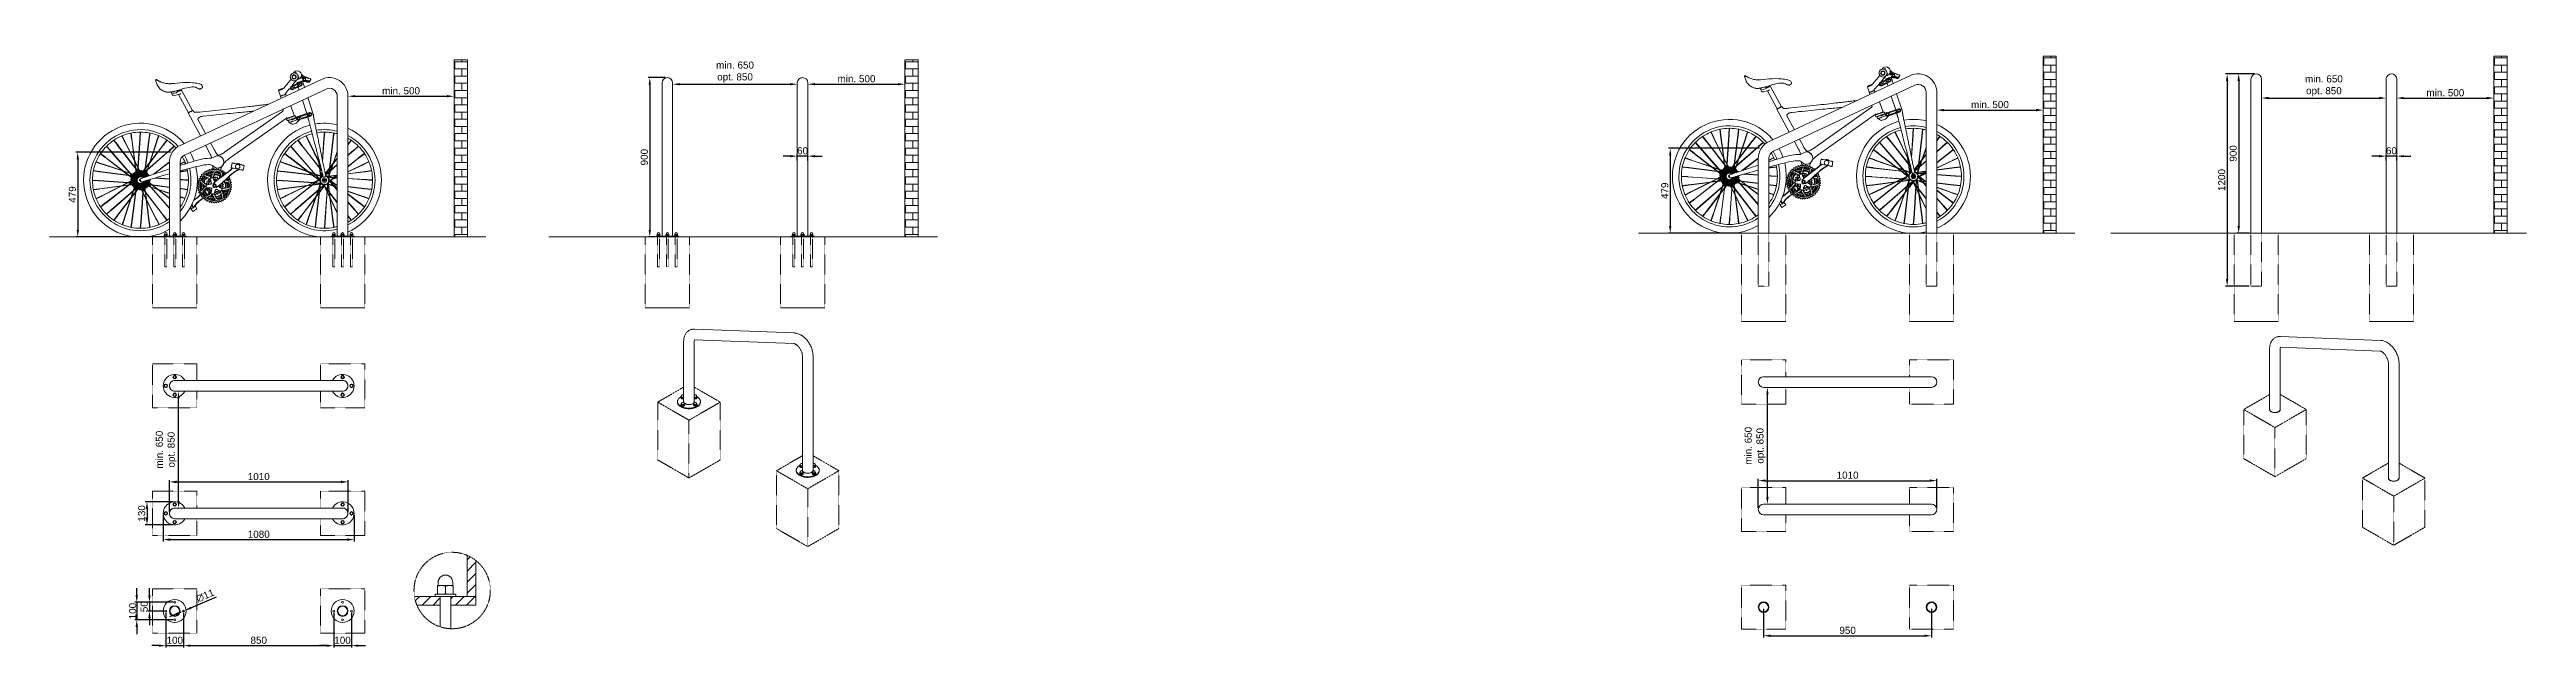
# Model space of a CAD drawing. Header units: millimetres. Extents: x -470 to 13540, y 264 to 3642.
import ezdxf

# ---------------------------------------------------------------- set-up
doc = ezdxf.new("R2010")
doc.units = ezdxf.units.MM
doc.linetypes.add('HIDDEN', pattern=[1.905, 1.27, -0.635])
for name, color, linetype, lineweight in [('ZANO_R', 7, 'Continuous', 0), ('ZANO_R_przerywana', 7, 'HIDDEN', 0), ('ZANO_W', 1, 'Continuous', 0)]:
    doc.layers.add(name, color=color, linetype=linetype, lineweight=lineweight)
doc.styles.add('Arial', font='arial.ttf')
doc.styles.get("Standard").update_dxf_attribs({"font": 'ARIALUNI.TTF'})
doc.dimstyles.new('pl i ang', dxfattribs={"dimtxt": 50, "dimasz": 50, "dimexe": 1.25, "dimexo": 0.625, "dimgap": 10, "dimtad": 1, "dimtoh": 1, "dimtxsty": 'Standard', "dimcen": 2.5, "dimclrd": 1, "dimclre": 1, "dimclrt": 1, "dimadec": 0, "dimazin": 0, "dimtfac": 1, "dimtmove": 0, "dimatfit": 3, "dimfxl": 1, "dimarcsym": 1})

msp = doc.modelspace()

# ---------------------------------------------------------------- blocks, each defined once
blk = doc.blocks.new('*D452')
at = {"layer": 'ZANO_W', "color": 1, "lineweight": -2}
for p, q in [((1218, 3388), (1218, 3388)), ((1258, 3378), (1778, 3378)), ((1818, 3388), (1818, 3388))]:
    blk.add_line(p, q, dxfattribs=at)
at = {"layer": 'ZANO_W', "color": 1}
for points in [[(1258, 3385), (1258, 3372), (1218, 3378)], [(1778, 3372), (1778, 3385), (1818, 3378)]]:
    blk.add_solid(points, dxfattribs=at)
at = {"layer": 'ZANO_W', "color": 1, "insert": (1518, 3409), "char_height": 40, "attachment_point": 5, "style": 'Arial'}
blk.add_mtext('min. 500', dxfattribs=at)
blk = doc.blocks.new('*D453')
at = {"layer": 'ZANO_W', "color": 1, "lineweight": -2}
for p, q in [((249, 1711), (249, 1711)), ((259, 1091), (259, 1671)), ((249, 1051), (249, 1051))]:
    blk.add_line(p, q, dxfattribs=at)
at = {"layer": 'ZANO_W', "color": 1}
for points in [[(266, 1671), (253, 1671), (259, 1711)], [(253, 1091), (266, 1091), (259, 1051)]]:
    blk.add_solid(points, dxfattribs=at)
at = {"layer": 'ZANO_W', "color": 1, "insert": (190, 1381), "char_height": 40, "attachment_point": 5, "rotation": 90, "style": 'Arial'}
blk.add_mtext('min. 650\\Popt. 850', dxfattribs=at)
blk = doc.blocks.new('*D454')
at = {"layer": 'ZANO_W', "color": 1, "lineweight": -2}
for p, q in [((95, 559), (95, 599)), ((228, 519), (85, 519)), ((178, 469), (85, 469)), ((95, 519), (95, 469)), ((95, 429), (95, 389))]:
    blk.add_line(p, q, dxfattribs=at)
at = {"layer": 'ZANO_W', "color": 1}
for points in [[(88, 559), (102, 559), (95, 519)], [(102, 429), (88, 429), (95, 469)]]:
    blk.add_solid(points, dxfattribs=at)
at = {"layer": 'ZANO_W', "color": 1, "insert": (65, 494), "char_height": 40, "attachment_point": 5, "rotation": 90, "style": 'Arial'}
blk.add_mtext('50', dxfattribs=at)
blk = doc.blocks.new('*D456')
at = {"layer": 'ZANO_W', "color": 1, "lineweight": -2}
for p, q in [((23, 559), (23, 599)), ((228, 519), (13, 519)), ((23, 519), (23, 419)), ((228, 419), (13, 419)), ((23, 379), (23, 339))]:
    blk.add_line(p, q, dxfattribs=at)
at = {"layer": 'ZANO_W', "color": 1}
for points in [[(16, 559), (30, 559), (23, 519)], [(30, 379), (16, 379), (23, 419)]]:
    blk.add_solid(points, dxfattribs=at)
at = {"layer": 'ZANO_W', "color": 1, "insert": (0, 469), "char_height": 40, "attachment_point": 5, "rotation": 90, "style": 'Arial'}
blk.add_mtext('100', dxfattribs=at)
blk = doc.blocks.new('*D457')
at = {"layer": 'ZANO_W', "color": 1, "lineweight": -2}
for p, q in [((188, 459), (188, 264)), ((288, 459), (288, 264)), ((148, 274), (108, 274)), ((188, 274), (288, 274)), ((328, 274), (368, 274))]:
    blk.add_line(p, q, dxfattribs=at)
at = {"layer": 'ZANO_W', "color": 1}
for points in [[(148, 267), (148, 280), (188, 274)], [(328, 280), (328, 267), (288, 274)]]:
    blk.add_solid(points, dxfattribs=at)
at = {"layer": 'ZANO_W', "color": 1, "insert": (238, 304), "char_height": 40, "attachment_point": 5, "style": 'Arial'}
blk.add_mtext('100', dxfattribs=at)
blk = doc.blocks.new('*D458')
at = {"layer": 'ZANO_W', "color": 1, "lineweight": -2}
for p, q in [((288, 459), (288, 264)), ((1137, 459), (1137, 264)), ((328, 274), (1097, 274))]:
    blk.add_line(p, q, dxfattribs=at)
at = {"layer": 'ZANO_W', "color": 1}
for points in [[(328, 280), (328, 267), (288, 274)], [(1097, 267), (1097, 280), (1137, 274)]]:
    blk.add_solid(points, dxfattribs=at)
at = {"layer": 'ZANO_W', "color": 1, "insert": (713, 304), "char_height": 40, "attachment_point": 5, "style": 'Arial'}
blk.add_mtext('850', dxfattribs=at)
blk = doc.blocks.new('*D459')
at = {"layer": 'ZANO_W', "color": 1, "lineweight": -2}
for p, q in [((1137, 459), (1137, 264)), ((1237, 459), (1237, 264)), ((1097, 274), (1057, 274)), ((1137, 274), (1237, 274)), ((1277, 274), (1317, 274))]:
    blk.add_line(p, q, dxfattribs=at)
at = {"layer": 'ZANO_W', "color": 1}
for points in [[(1097, 267), (1097, 280), (1137, 274)], [(1277, 280), (1277, 267), (1237, 274)]]:
    blk.add_solid(points, dxfattribs=at)
at = {"layer": 'ZANO_W', "color": 1, "insert": (1187, 304), "char_height": 40, "attachment_point": 5, "style": 'Arial'}
blk.add_mtext('100', dxfattribs=at)
blk = doc.blocks.new('*D460')
at = {"layer": 'ZANO_W', "color": 1, "lineweight": -2}
for p, q in [((3054, 3456), (3054, 3456)), ((3094, 3446), (3719, 3446)), ((3759, 3456), (3759, 3456))]:
    blk.add_line(p, q, dxfattribs=at)
at = {"layer": 'ZANO_W', "color": 1}
for points in [[(3094, 3453), (3094, 3440), (3054, 3446)], [(3719, 3440), (3719, 3453), (3759, 3446)]]:
    blk.add_solid(points, dxfattribs=at)
at = {"layer": 'ZANO_W', "color": 1, "insert": (3407, 3515), "char_height": 40, "attachment_point": 5, "style": 'Arial'}
blk.add_mtext('min. 650\\Popt. 850', dxfattribs=at)
blk = doc.blocks.new('*D461')
at = {"layer": 'ZANO_W', "color": 1, "lineweight": -2}
for p, q in [((3819, 3456), (3819, 3456)), ((3859, 3446), (4328, 3446)), ((4368, 3456), (4368, 3456))]:
    blk.add_line(p, q, dxfattribs=at)
at = {"layer": 'ZANO_W', "color": 1}
for points in [[(3859, 3453), (3859, 3440), (3819, 3446)], [(4328, 3440), (4328, 3453), (4368, 3446)]]:
    blk.add_solid(points, dxfattribs=at)
at = {"layer": 'ZANO_W', "color": 1, "insert": (4094, 3477), "char_height": 40, "attachment_point": 5, "style": 'Arial'}
blk.add_mtext('min. 500', dxfattribs=at)
blk = doc.blocks.new('*D463')
at = {"layer": 'ZANO_W', "color": 1, "lineweight": -2}
for p, q in [((246, 452), (209, 436)), ((283, 467), (293, 472)), ((329, 487), (474, 549))]:
    blk.add_line(p, q, dxfattribs=at)
at = {"layer": 'ZANO_W', "color": 1}
for points in [[(248, 445), (243, 458), (283, 467)], [(327, 493), (332, 481), (293, 472)]]:
    blk.add_solid(points, dxfattribs=at)
at = {"layer": 'ZANO_W', "color": 1, "insert": (410, 556), "char_height": 40, "attachment_point": 5, "rotation": 23.1185, "style": 'Arial'}
blk.add_mtext('∅11', dxfattribs=at)
blk = doc.blocks.new('*D464')
at = {"layer": 'ZANO_W', "color": 1, "lineweight": -2}
for p, q in [((228, 1086), (71, 1086)), ((81, 1046), (81, 996)), ((228, 956), (71, 956))]:
    blk.add_line(p, q, dxfattribs=at)
at = {"layer": 'ZANO_W', "color": 1}
for points in [[(88, 1046), (74, 1046), (81, 1086)], [(74, 996), (88, 996), (81, 956)]]:
    blk.add_solid(points, dxfattribs=at)
at = {"layer": 'ZANO_W', "color": 1, "insert": (51, 1021), "char_height": 40, "attachment_point": 5, "rotation": 90, "style": 'Arial'}
blk.add_mtext('130', dxfattribs=at)
blk = doc.blocks.new('*D465')
at = {"layer": 'ZANO_W', "color": 1, "lineweight": -2}
for p, q in [((208, 1031), (208, 1209)), ((248, 1199), (1178, 1199)), ((1218, 1031), (1218, 1209))]:
    blk.add_line(p, q, dxfattribs=at)
at = {"layer": 'ZANO_W', "color": 1}
for points in [[(248, 1206), (248, 1192), (208, 1199)], [(1178, 1192), (1178, 1206), (1218, 1199)]]:
    blk.add_solid(points, dxfattribs=at)
at = {"layer": 'ZANO_W', "color": 1, "insert": (713, 1229), "char_height": 40, "attachment_point": 5, "style": 'Arial'}
blk.add_mtext('1010', dxfattribs=at)
blk = doc.blocks.new('*D466')
at = {"layer": 'ZANO_W', "color": 1, "lineweight": -2}
for p, q in [((173, 1011), (173, 863)), ((1252, 1011), (1252, 863)), ((213, 873), (1212, 873))]:
    blk.add_line(p, q, dxfattribs=at)
at = {"layer": 'ZANO_W', "color": 1}
for points in [[(213, 880), (213, 866), (173, 873)], [(1212, 866), (1212, 880), (1252, 873)]]:
    blk.add_solid(points, dxfattribs=at)
at = {"layer": 'ZANO_W', "color": 1, "insert": (713, 903), "char_height": 40, "attachment_point": 5, "style": 'Arial'}
blk.add_mtext('1080', dxfattribs=at)
blk = doc.blocks.new('*D467')
at = {"layer": 'ZANO_W', "color": 1, "lineweight": -2}
for p, q in [((3014, 3484), (2915, 3484)), ((2925, 3444), (2925, 2623)), ((2949, 2583), (2915, 2583))]:
    blk.add_line(p, q, dxfattribs=at)
at = {"layer": 'ZANO_W', "color": 1}
for points in [[(2931, 3444), (2918, 3444), (2925, 3484)], [(2918, 2623), (2931, 2623), (2925, 2583)]]:
    blk.add_solid(points, dxfattribs=at)
at = {"layer": 'ZANO_W', "color": 1, "insert": (2894, 3034), "char_height": 40, "attachment_point": 5, "rotation": 90, "style": 'Arial'}
blk.add_mtext('900', dxfattribs=at)
blk = doc.blocks.new('*D468')
at = {"layer": 'ZANO_W', "color": 1, "lineweight": -2}
for p, q in [((10205, 3310), (10205, 3310)), ((10245, 3300), (10766, 3300)), ((10806, 3310), (10806, 3310))]:
    blk.add_line(p, q, dxfattribs=at)
at = {"layer": 'ZANO_W', "color": 1}
for points in [[(10245, 3307), (10245, 3293), (10205, 3300)], [(10766, 3293), (10766, 3307), (10806, 3300)]]:
    blk.add_solid(points, dxfattribs=at)
at = {"layer": 'ZANO_W', "color": 1, "insert": (10505, 3331), "char_height": 40, "attachment_point": 5, "style": 'Arial'}
blk.add_mtext('min. 500', dxfattribs=at)
blk = doc.blocks.new('*D469')
at = {"layer": 'ZANO_W', "color": 1, "lineweight": -2}
for p, q in [((9236, 1733), (9236, 1733)), ((9246, 1113), (9246, 1693)), ((9236, 1073), (9236, 1073))]:
    blk.add_line(p, q, dxfattribs=at)
at = {"layer": 'ZANO_W', "color": 1}
for points in [[(9253, 1693), (9240, 1693), (9246, 1733)], [(9240, 1113), (9253, 1113), (9246, 1073)]]:
    blk.add_solid(points, dxfattribs=at)
at = {"layer": 'ZANO_W', "color": 1, "insert": (9177, 1403), "char_height": 40, "attachment_point": 5, "rotation": 90, "style": 'Arial'}
blk.add_mtext('min. 650\\Popt. 850', dxfattribs=at)
blk = doc.blocks.new('*D470')
at = {"layer": 'ZANO_W', "color": 1, "lineweight": -2}
for p, q in [((12041, 3378), (12041, 3378)), ((12081, 3368), (12706, 3368)), ((12746, 3378), (12746, 3378))]:
    blk.add_line(p, q, dxfattribs=at)
at = {"layer": 'ZANO_W', "color": 1}
for points in [[(12081, 3375), (12081, 3361), (12041, 3368)], [(12706, 3361), (12706, 3375), (12746, 3368)]]:
    blk.add_solid(points, dxfattribs=at)
at = {"layer": 'ZANO_W', "color": 1, "insert": (12394, 3437), "char_height": 40, "attachment_point": 5, "style": 'Arial'}
blk.add_mtext('min. 650\\Popt. 850', dxfattribs=at)
blk = doc.blocks.new('*D471')
at = {"layer": 'ZANO_W', "color": 1, "lineweight": -2}
for p, q in [((12806, 3378), (12806, 3378)), ((12846, 3368), (13315, 3368)), ((13355, 3378), (13355, 3378))]:
    blk.add_line(p, q, dxfattribs=at)
at = {"layer": 'ZANO_W', "color": 1}
for points in [[(12846, 3375), (12846, 3361), (12806, 3368)], [(13315, 3361), (13315, 3375), (13355, 3368)]]:
    blk.add_solid(points, dxfattribs=at)
at = {"layer": 'ZANO_W', "color": 1, "insert": (13081, 3398), "char_height": 40, "attachment_point": 5, "style": 'Arial'}
blk.add_mtext('min. 500', dxfattribs=at)
blk = doc.blocks.new('*D472')
at = {"layer": 'ZANO_W', "color": 1, "lineweight": -2}
for p, q in [((9195, 1053), (9195, 1216)), ((9235, 1206), (10165, 1206)), ((10205, 1053), (10205, 1216))]:
    blk.add_line(p, q, dxfattribs=at)
at = {"layer": 'ZANO_W', "color": 1}
for points in [[(9235, 1213), (9235, 1200), (9195, 1206)], [(10165, 1200), (10165, 1213), (10205, 1206)]]:
    blk.add_solid(points, dxfattribs=at)
at = {"layer": 'ZANO_W', "color": 1, "insert": (9700, 1237), "char_height": 40, "attachment_point": 5, "style": 'Arial'}
blk.add_mtext('1010', dxfattribs=at)
blk = doc.blocks.new('*D473')
at = {"layer": 'ZANO_W', "color": 1, "lineweight": -2}
for p, q in [((12001, 3505), (11902, 3505)), ((11912, 3465), (11912, 2645)), ((11971, 2605), (11902, 2605))]:
    blk.add_line(p, q, dxfattribs=at)
at = {"layer": 'ZANO_W', "color": 1}
for points in [[(11919, 3465), (11905, 3465), (11912, 3505)], [(11905, 2645), (11919, 2645), (11912, 2605)]]:
    blk.add_solid(points, dxfattribs=at)
at = {"layer": 'ZANO_W', "color": 1, "insert": (11881, 3055), "char_height": 40, "attachment_point": 5, "rotation": 90, "style": 'Arial'}
blk.add_mtext('900', dxfattribs=at)
blk = doc.blocks.new('*D474')
at = {"layer": 'ZANO_W', "color": 1, "lineweight": -2}
for p, q in [((12002, 3505), (11837, 3505)), ((11847, 3465), (11847, 2345)), ((11971, 2305), (11837, 2305))]:
    blk.add_line(p, q, dxfattribs=at)
at = {"layer": 'ZANO_W', "color": 1}
for points in [[(11853, 3465), (11840, 3465), (11847, 3505)], [(11840, 2345), (11853, 2345), (11847, 2305)]]:
    blk.add_solid(points, dxfattribs=at)
at = {"layer": 'ZANO_W', "color": 1, "insert": (11816, 2905), "char_height": 40, "attachment_point": 5, "rotation": 90, "style": 'Arial'}
blk.add_mtext('1200', dxfattribs=at)
blk = doc.blocks.new('*D475')
at = {"layer": 'ZANO_W', "color": 1, "lineweight": -2}
for p, q in [((3719, 3040), (3679, 3040)), ((3759, 3016), (3759, 3050)), ((3819, 3040), (3759, 3040)), ((3819, 3016), (3819, 3050)), ((3859, 3040), (3899, 3040))]:
    blk.add_line(p, q, dxfattribs=at)
at = {"layer": 'ZANO_W', "color": 1}
for points in [[(3719, 3033), (3719, 3046), (3759, 3040)], [(3859, 3046), (3859, 3033), (3819, 3040)]]:
    blk.add_solid(points, dxfattribs=at)
at = {"layer": 'ZANO_W', "color": 1, "insert": (3789, 3070), "char_height": 40, "attachment_point": 5, "style": 'Arial'}
blk.add_mtext('60', dxfattribs=at)
blk = doc.blocks.new('*D476')
at = {"layer": 'ZANO_W', "color": 1, "lineweight": -2}
for p, q in [((12706, 3040), (12666, 3040)), ((12746, 3016), (12746, 3050)), ((12806, 3040), (12746, 3040)), ((12806, 3016), (12806, 3050)), ((12846, 3040), (12886, 3040))]:
    blk.add_line(p, q, dxfattribs=at)
at = {"layer": 'ZANO_W', "color": 1}
for points in [[(12706, 3033), (12706, 3046), (12746, 3040)], [(12846, 3046), (12846, 3033), (12806, 3040)]]:
    blk.add_solid(points, dxfattribs=at)
at = {"layer": 'ZANO_W', "color": 1, "insert": (12776, 3070), "char_height": 40, "attachment_point": 5, "style": 'Arial'}
blk.add_mtext('60', dxfattribs=at)
blk = doc.blocks.new('*D477')
at = {"layer": 'ZANO_W', "color": 1, "lineweight": -2}
for p, q in [((9225, 481), (9225, 320)), ((10175, 481), (10175, 320)), ((9265, 330), (10135, 330))]:
    blk.add_line(p, q, dxfattribs=at)
at = {"layer": 'ZANO_W', "color": 1}
for points in [[(9265, 336), (9265, 323), (9225, 330)], [(10135, 323), (10135, 336), (10175, 330)]]:
    blk.add_solid(points, dxfattribs=at)
at = {"layer": 'ZANO_W', "color": 1, "insert": (9700, 360), "char_height": 40, "attachment_point": 5, "style": 'Arial'}
blk.add_mtext('950', dxfattribs=at)
blk = doc.blocks.new('*D478')
at = {"layer": 'ZANO_W', "color": 1, "lineweight": -2}
for p, q in [((214, 3062), (-321, 3062)), ((-311, 3022), (-311, 2623)), ((293, 2583), (-321, 2583))]:
    blk.add_line(p, q, dxfattribs=at)
at = {"layer": 'ZANO_W', "color": 1}
for points in [[(-304, 3022), (-317, 3022), (-311, 3062)], [(-317, 2623), (-304, 2623), (-311, 2583)]]:
    blk.add_solid(points, dxfattribs=at)
at = {"layer": 'ZANO_W', "color": 1, "insert": (-341, 2823), "char_height": 40, "attachment_point": 5, "rotation": 90, "style": 'Arial'}
blk.add_mtext('479', dxfattribs=at)
blk = doc.blocks.new('*D479')
at = {"layer": 'ZANO_W', "color": 1, "lineweight": -2}
for p, q in [((9201, 3084), (8687, 3084)), ((8697, 3044), (8697, 2645)), ((9090, 2605), (8687, 2605))]:
    blk.add_line(p, q, dxfattribs=at)
at = {"layer": 'ZANO_W', "color": 1}
for points in [[(8703, 3044), (8690, 3044), (8697, 3084)], [(8690, 2645), (8703, 2645), (8697, 2605)]]:
    blk.add_solid(points, dxfattribs=at)
at = {"layer": 'ZANO_W', "color": 1, "insert": (8666, 2844), "char_height": 40, "attachment_point": 5, "rotation": 90, "style": 'Arial'}
blk.add_mtext('479', dxfattribs=at)

# ---------------------------------------------------------------- dimensions: what is measured, and where the dimension line sits
at = {"layer": 'ZANO_W'}
for base, p1, p2, text, picture, middle in [((3758.9, 3446.4), (3054.2, 3446.4), (3758.9, 3446.4), 'min. 650\\Popt. 850', '*D460', (3406.6, 3515.5)), ((4367.9, 3446.4), (3819.2, 3446.4), (4367.9, 3446.4), 'min. 500', '*D461', (4093.5, 3476.8)), ((12746.1, 3368.1), (12041.4, 3368.1), (12746.1, 3368.1), 'min. 650\\Popt. 850', '*D470', (12393.8, 3437.1)), ((1818.4, 3378.5), (1217.5, 3378.5), (1818.4, 3378.5), 'min. 500', '*D452', (1518, 3408.9)), ((10805.6, 3300.1), (10204.7, 3300.1), (10805.6, 3300.1), 'min. 500', '*D468', (10505.1, 3330.5)), ((13355, 3368.1), (12806.4, 3368.1), (13355, 3368.1), 'min. 500', '*D471', (13080.7, 3398.5))]:
    dim = msp.add_linear_dim(base=base, p1=p1, p2=p2, text=text, dimstyle='pl i ang', override={"dimtxt": 40, "dimasz": 40, "dimexe": 10, "dimexo": 10, "dimtoh": 0, "dimdec": 0, "dimtxsty": 'Arial', "dimtdec": 0, "dimtmove": 1}, dxfattribs=at)
    dim.commit()
    dim.dimension.update_dxf_attribs({"geometry": picture, "text_midpoint": middle})
for base, p1, p2, picture, middle in [((11846.8, 2305.1), (12012.3, 3505.2), (11981.1, 2305.1), '*D474', (11816.4, 2905.2)), ((11911.9, 2605), (12011.3, 3505.2), (11981.1, 2605), '*D473', (11881.5, 3055.1)), ((2924.7, 2583.4), (3024.1, 3483.6), (2959.1, 2583.4), '*D467', (2894.3, 3033.5)), ((8696.7, 2605), (9211.2, 3083.6), (9099.9, 2605), '*D479', (8666.3, 2844.3)), ((-310.6, 2583.4), (224, 3062), (302.6, 2583.4), '*D478', (-341, 2822.7)), ((80.9, 956.2), (237.7, 1086.2), (237.7, 956.2), '*D464', (50.5, 1021.2))]:
    dim = msp.add_linear_dim(base=base, p1=p1, p2=p2, angle=90, dimstyle='pl i ang', override={"dimtxt": 40, "dimasz": 40, "dimexe": 10, "dimexo": 10, "dimtoh": 0, "dimdec": 0, "dimtxsty": 'Arial', "dimtdec": 0, "dimtmove": 1}, dxfattribs=at)
    dim.commit()
    dim.dimension.update_dxf_attribs({"geometry": picture, "text_midpoint": middle})
for base, p1, p2, picture, middle in [((3758.9, 3039.5), (3819.2, 3005.5), (3758.9, 3005.5), '*D475', (3789.1, 3039.5)), ((12746.1, 3039.5), (12806.4, 3005.5), (12746.1, 3005.5), '*D476', (12776.3, 3039.5)), ((287.7, 273.8), (187.7, 469.4), (287.7, 469.4), '*D457', (237.7, 273.8)), ((1237.4, 273.8), (1137.4, 469.4), (1237.4, 469.4), '*D459', (1187.4, 273.8))]:
    dim = msp.add_linear_dim(base=base, p1=p1, p2=p2, dimstyle='pl i ang', override={"dimtxt": 40, "dimasz": 40, "dimexe": 10, "dimexo": 10, "dimtoh": 0, "dimdec": 0, "dimtxsty": 'Arial', "dimtdec": 0, "dimtmove": 1}, dxfattribs=at)
    dim.commit()
    dim.dimension.update_dxf_attribs({"geometry": picture, "text_midpoint": middle, "dimtype": 160})
for base, p1, p2, picture, middle in [((259.3, 1711.5), (259.3, 1051.4), (259.3, 1711.5), '*D453', (190.3, 1381.4)), ((9246.5, 1733.1), (9246.5, 1073), (9246.5, 1733.1), '*D469', (9177.4, 1403))]:
    dim = msp.add_linear_dim(base=base, p1=p1, p2=p2, angle=90, text='min. 650\\Popt. 850', dimstyle='pl i ang', override={"dimtxt": 40, "dimasz": 40, "dimexe": 10, "dimexo": 10, "dimtoh": 0, "dimdec": 0, "dimtxsty": 'Arial', "dimtdec": 0, "dimtmove": 1}, dxfattribs=at)
    dim.commit()
    dim.dimension.update_dxf_attribs({"geometry": picture, "text_midpoint": middle})
for base, p1, p2, picture, middle in [((10204.7, 1206.2), (9194.7, 1042.8), (10204.7, 1042.8), '*D472', (9699.7, 1236.6)), ((1217.6, 1198.9), (207.5, 1021.2), (1217.6, 1021.2), '*D465', (712.6, 1229.4)), ((1252.4, 873), (172.7, 1021.2), (1252.4, 1021.2), '*D466', (712.5, 903.4)), ((1137.4, 273.8), (287.7, 469.4), (1137.4, 469.4), '*D458', (712.5, 304.2)), ((10174.6, 329.6), (9224.8, 491), (10174.6, 491), '*D477', (9699.7, 360))]:
    dim = msp.add_linear_dim(base=base, p1=p1, p2=p2, dimstyle='pl i ang', override={"dimtxt": 40, "dimasz": 40, "dimexe": 10, "dimexo": 10, "dimtoh": 0, "dimdec": 0, "dimtxsty": 'Arial', "dimtdec": 0, "dimtmove": 1}, dxfattribs=at)
    dim.commit()
    dim.dimension.update_dxf_attribs({"geometry": picture, "text_midpoint": middle})
for base, p2, picture, middle in [((22.8, 419.4), (237.7, 419.4), '*D456', (30.9, 469.4)), ((95.1, 469.4), (187.7, 469.4), '*D454', (95.1, 494.4))]:
    dim = msp.add_linear_dim(base=base, p1=(237.7, 519.4), p2=p2, angle=90, dimstyle='pl i ang', override={"dimtxt": 40, "dimasz": 40, "dimexe": 10, "dimexo": 10, "dimtoh": 0, "dimdec": 0, "dimtxsty": 'Arial', "dimtdec": 0, "dimtmove": 1}, dxfattribs=at)
    dim.commit()
    dim.dimension.update_dxf_attribs({"geometry": picture, "text_midpoint": middle, "dimtype": 160})
dim = msp.add_diameter_dim_2p(p1=(282.6, 467.2), p2=(292.7, 471.5), dimstyle='pl i ang', override={"dimtxt": 40, "dimasz": 40, "dimexe": 10, "dimexo": 10, "dimtoh": 0, "dimdec": 0, "dimtxsty": 'Arial', "dimtdec": 0, "dimtmove": 1}, dxfattribs=at)
dim.commit()
dim.dimension.update_dxf_attribs({"geometry": '*D463', "text_midpoint": (422, 526.7), "dimtype": 163})

# ---------------------------------------------------------------- hatches: boundary and pattern name
at = {"layer": 'ZANO_R', "ltscale": 10, "transparency": 33554559}
h = msp.add_hatch(dxfattribs=at)
h.set_pattern_fill('AR-B816', color=256, scale=0.2)
h.set_pattern_definition([(0, (-9476.016, 3207.47), (0, 40.64), []), (90, (-9476.016, 3207.47), (-40.64, 40.64), [40.64, -40.64])])
h.paths.add_polyline_path([(1818.4, 3583.4), (1818.4, 2583.4), (1893.4, 2583.4), (1893.4, 3583.4)])
h = msp.add_hatch(dxfattribs=at)
h.set_pattern_fill('AR-B816', color=256, scale=0.2)
h.set_pattern_definition([(0, (-6926.523, 3207.47), (0, 40.64), []), (90, (-6926.523, 3207.47), (-40.64, 40.64), [40.64, -40.64])])
h.paths.add_polyline_path([(4367.9, 3583.4), (4367.9, 2583.4), (4442.9, 2583.4), (4442.9, 3583.4)])
h = msp.add_hatch(dxfattribs=at)
h.set_pattern_fill('AR-B816', color=256, scale=0.2)
h.set_pattern_definition([(0, (-488.84, 3229.086), (0, 40.64), []), (90, (-488.84, 3229.086), (-40.64, 40.64), [40.64, -40.64])])
h.paths.add_polyline_path([(10805.6, 3605), (10805.6, 2605), (10880.6, 2605), (10880.6, 3605)])
h = msp.add_hatch(dxfattribs=at)
h.set_pattern_fill('AR-B816', color=256, scale=0.2)
h.set_pattern_definition([(0, (2060.654, 3229.086), (0, 40.64), []), (90, (2060.654, 3229.086), (-40.64, 40.64), [40.64, -40.64])])
h.paths.add_polyline_path([(13355, 3605), (13355, 2605), (13430, 2605), (13430, 3605)])

# ---------------------------------------------------------------- linework, layer by layer
at = {"layer": 'ZANO_R'}
for p, q in [((1818.4, 2583.4), (1818.4, 3583.1)), ((1818.4, 3583.1), (1893.4, 3583.1)), ((1893.4, 3583.1), (1893.4, 2583.4)), ((4367.9, 2583.4), (4367.9, 3583.1)), ((4367.9, 3583.1), (4442.8, 3583.1)), ((4442.8, 3583.1), (4442.8, 2583.4)), ((9894.6, 3519), (9894.1, 3518.8)), ((9937.4, 3504.7), (9946.7, 3499.6)), ((9938.9, 3507), (9948.9, 3502.9)), ((9941.8, 3521.8), (9944.9, 3520.7)), ((9993.1, 3498), (9942.3, 3518.9)), ((9942.6, 3507.8), (9943.3, 3508.2)), ((9949.7, 3505), (9942.6, 3507.8)), ((9943.7, 3510.7), (9943, 3508.9)), ((9944.2, 3511.9), (9951.3, 3509.1)), ((9949.3, 3509.9), (9947.9, 3506.6)), ((9950.1, 3515.7), (9950.2, 3516.1)), ((9953.7, 3502.8), (9951.4, 3496.9)), ((9953.8, 3502.8), (9953.8, 3502.8)), ((9960.3, 3506.7), (9960, 3505.9)), ((9963.6, 3508.3), (9980.6, 3502.6)), ((9980.6, 3502.6), (9979.9, 3502.2)), ((9980, 3501.2), (9980.6, 3502.6)), ((10805.6, 2605), (10805.6, 3604.7)), ((10805.6, 3604.7), (10880.5, 3604.7)), ((10880.5, 3604.7), (10880.5, 2605)), ((13355, 2605), (13355, 3604.7)), ((13355, 3604.7), (13430, 3604.7)), ((13430, 3604.7), (13430, 2605)), ((193.8, 3399.9), (204.2, 3400.9)), ((212, 3401.6), (217, 3402.1)), ((217.1, 3401.1), (217, 3402.6)), ((219.3, 3449.8), (219.8, 3449.9)), ((219.6, 3449.9), (219.4, 3449.9)), ((223.9, 3388.2), (219.4, 3396.5)), ((221.9, 3397.2), (222.4, 3397.3)), ((236.6, 3406.7), (252.1, 3408.2)), ((264.9, 3389.3), (238.4, 3382)), ((252, 3409.7), (247, 3409.2)), ((254.8, 3406.5), (255, 3404.7)), ((254.9, 3405.7), (264.1, 3406.6)), ((259.4, 3387.8), (315.1, 3284.8)), ((263.4, 3413.5), (260.8, 3413.3)), ((263.9, 3408.8), (264.5, 3408.9)), ((1068, 3473.7), (268.2, 3100.8)), ((338.6, 3297.5), (278.4, 3408.7)), ((293.7, 3046.2), (1093.5, 3419.1)), ((382.5, 3419.1), (383.3, 3419.4)), ((383.6, 3419.5), (384, 3419.6)), ((384.1, 3419.8), (383.9, 3419.7)), ((826.3, 3413.7), (824.8, 3410.4)), ((824.8, 3410.4), (836.3, 3378.6)), ((836.3, 3378.6), (835.4, 3377.2)), ((835.4, 3377.1), (835.4, 3377.1)), ((838.9, 3366.9), (835.9, 3375.2)), ((845.3, 3420.6), (848.4, 3421.7)), ((845.3, 3420.6), (847.9, 3418.8)), ((850.1, 3420.6), (847.9, 3418.8)), ((850.1, 3420.6), (848.4, 3421.7)), ((895.9, 3474.1), (854.3, 3424.4)), ((863.2, 3388.4), (863, 3388.9)), ((864.8, 3387.9), (863.2, 3388.4)), ((863.9, 3393.9), (885.4, 3419.6)), ((865.7, 3386.1), (867.8, 3380.4)), ((897.8, 3434.3), (943.7, 3456.1)), ((944.2, 3454.9), (898.4, 3433.1)), ((904.7, 3442.5), (928.5, 3470.8)), ((906, 3417.1), (951.9, 3438.9)), ((952.4, 3437.7), (906.5, 3415.9)), ((913.1, 3431.1), (907.5, 3428.5)), ((913.7, 3429.7), (908.2, 3427.1)), ((909.6, 3427.8), (909, 3429.2)), ((911.3, 3428.4), (910.6, 3429.9)), ((911.3, 3430.3), (911.9, 3428.9)), ((915.8, 3437.2), (930.1, 3444)), ((934.5, 3434.8), (920.1, 3428)), ((928.4, 3453.9), (929.8, 3449.5)), ((931.5, 3444.4), (934.6, 3434.9)), ((936.2, 3430), (941.2, 3414.6)), ((942, 3444.9), (936.5, 3442.3)), ((942.7, 3443.5), (937.1, 3440.9)), ((939.7, 3443.8), (940.4, 3442.4)), ((950.3, 3483.1), (959.6, 3478)), ((951.7, 3485.3), (961.7, 3481.3)), ((954.6, 3500.2), (957.7, 3499.1)), ((1005.9, 3476.3), (955.2, 3497.3)), ((955.4, 3486.2), (956.2, 3486.6)), ((962.5, 3483.3), (955.4, 3486.2)), ((956.6, 3489.1), (955.9, 3487.3)), ((957.1, 3490.3), (964.1, 3487.4)), ((971.3, 3428.7), (959.8, 3464.1)), ((962.1, 3488.3), (960.8, 3485)), ((963.4, 3474), (961.8, 3471)), ((961.8, 3470.9), (961.8, 3471)), ((962.9, 3494.1), (963.1, 3494.5)), ((964.3, 3475.6), (963.4, 3474)), ((966.5, 3481.2), (964.2, 3475.3)), ((964.3, 3475.3), (964.3, 3475.3)), ((966.6, 3481.1), (966.6, 3481.2)), ((966.8, 3471.9), (966.9, 3471.7)), ((969.3, 3477.8), (966.9, 3471.9)), ((973.2, 3485.1), (972.8, 3484.3)), ((973.4, 3462), (973.7, 3462.6)), ((973.8, 3462.7), (974.1, 3463.3)), ((976.4, 3486.7), (993.4, 3481)), ((976.6, 3468), (979, 3473.9)), ((976.7, 3468.3), (985.5, 3464.2)), ((979.8, 3468.4), (985.3, 3465.8)), ((985.5, 3464.2), (984.9, 3463.8)), ((986.2, 3465.4), (985.5, 3464.2)), ((986.2, 3465.4), (985.6, 3464.4)), ((985.6, 3464.4), (985.6, 3464.4)), ((985.6, 3464.4), (985.6, 3464.4)), ((988.1, 3464.5), (987.1, 3462.6)), ((987.1, 3462.6), (987.9, 3463.1)), ((987.9, 3463.1), (988.6, 3464.3)), ((1020.7, 3277), (990.1, 3370.9)), ((993.4, 3481), (992.8, 3480.6)), ((992.9, 3479.6), (993.4, 3481)), ((995.1, 3479.6), (994.8, 3478.9)), ((995.1, 3479.6), (995.9, 3480.1)), ((996, 3458.9), (996.1, 3458.8)), ((996.8, 3460), (997.5, 3459.6)), ((1000.2, 3463.2), (997.5, 3464.7)), ((1000.3, 3463.3), (997.7, 3464.7)), ((998.7, 3458.9), (998.7, 3458.9)), ((1000, 3459.6), (1000.7, 3460)), ((1000.2, 3465.2), (1002.8, 3463.7)), ((1001.4, 3465.4), (1001.1, 3465.5)), ((1001.5, 3465.5), (1001.2, 3465.6)), ((1001.3, 3462.6), (1002.1, 3464.1)), ((1001.3, 3462.6), (1002.1, 3464.1)), ((1001.6, 3461), (1001.7, 3461)), ((1001.7, 3461.1), (1002.2, 3461.9)), ((1001.7, 3461), (1001.7, 3461.1)), ((1001.9, 3466), (1002.7, 3466.5)), ((1002.8, 3463.7), (1003.3, 3464)), ((1003.3, 3464), (1003.7, 3464.9)), ((1004, 3468.6), (1003.7, 3467.7)), ((1003.7, 3464.9), (1003.8, 3464.9)), ((1003.9, 3467.3), (1003.8, 3467.3)), ((1003.8, 3464.9), (1003.8, 3465)), ((1003.9, 3467.3), (1004.6, 3467.7)), ((1004, 3468.6), (1004, 3468.6)), ((1004.4, 3476.9), (1004.5, 3476.8)), ((1005.9, 3472.7), (1004.4, 3468.8)), ((1004.5, 3468.9), (1005.2, 3468.7)), ((1004.8, 3469.8), (1005.5, 3469.5)), ((1005, 3468.6), (1005.2, 3468.7)), ((1005.2, 3468.7), (1005.5, 3469.5)), ((1005.5, 3469.5), (1006, 3469.8)), ((1005.7, 3472.8), (1006.1, 3473.6)), ((1005.7, 3472.8), (1005.7, 3472.8)), ((1005.7, 3468.9), (1006, 3469.8)), ((1005.8, 3472.2), (1006.5, 3471.9)), ((1006.5, 3471.9), (1006.8, 3472.8)), ((1006.9, 3472.2), (1006.5, 3471.9)), ((1006.6, 3472.7), (1006.8, 3472.8)), ((1006.9, 3472.2), (1007.3, 3473)), ((1006.9, 3472.2), (1006.9, 3472.2)), ((1157.2, 3378.5), (1157.2, 2587.4)), ((1217.5, 2587.4), (1217.5, 3378.5)), ((2994, 3453.4), (2994, 3446.4)), ((2994, 3446.4), (2994, 3073.5)), ((3054.2, 3446.4), (3054.2, 3453.4)), ((3054.2, 3073.5), (3054.2, 3446.4)), ((3758.9, 3453.4), (3758.9, 3446.4)), ((3758.9, 3446.4), (3758.9, 3073.5)), ((3819.2, 3446.4), (3819.2, 3453.4)), ((3819.2, 3073.5), (3819.2, 3446.4)), ((9181, 3421.5), (9191.4, 3422.5)), ((9199.2, 3423.2), (9204.2, 3423.7)), ((9204.3, 3422.7), (9204.1, 3424.2)), ((9206.5, 3471.4), (9207, 3471.5)), ((9211, 3409.8), (9206.5, 3418.1)), ((9206.8, 3471.5), (9206.6, 3471.5)), ((9209, 3418.8), (9209.5, 3418.9)), ((9223.8, 3428.3), (9239.3, 3429.8)), ((9252.1, 3410.9), (9225.6, 3403.6)), ((9239.2, 3431.3), (9234.2, 3430.8)), ((9242, 3428.1), (9242.2, 3426.3)), ((9242.1, 3427.3), (9251.3, 3428.2)), ((9246.6, 3409.4), (9302.3, 3306.4)), ((9250.6, 3435.1), (9248, 3434.9)), ((9251.1, 3430.4), (9251.6, 3430.5)), ((10055.2, 3495.4), (9255.4, 3122.4)), ((9325.8, 3319.1), (9265.6, 3430.3)), ((9280.9, 3067.8), (10080.6, 3440.7)), ((9369.6, 3440.7), (9370.5, 3441)), ((9370.8, 3441.1), (9371.2, 3441.2)), ((9371.3, 3441.4), (9371.1, 3441.3)), ((9813.5, 3435.3), (9811.9, 3432)), ((9811.9, 3432), (9823.5, 3400.2)), ((9823.5, 3400.2), (9822.5, 3398.8)), ((9822.6, 3398.8), (9822.6, 3398.8)), ((9826.1, 3388.5), (9823.1, 3396.8)), ((9832.5, 3442.2), (9835.6, 3443.4)), ((9832.5, 3442.2), (9835.1, 3440.5)), ((9837.3, 3442.2), (9835.1, 3440.5)), ((9837.3, 3442.2), (9835.6, 3443.4)), ((9883.1, 3495.7), (9841.5, 3446)), ((9850.4, 3410), (9850.2, 3410.5)), ((9852, 3409.5), (9850.4, 3410)), ((9851, 3415.5), (9872.6, 3441.2)), ((9852.9, 3407.7), (9855, 3402)), ((9885, 3455.9), (9930.8, 3477.7)), ((9931.4, 3476.5), (9885.5, 3454.7)), ((9891.9, 3464.1), (9915.6, 3492.5)), ((9893.2, 3438.7), (9939, 3460.5)), ((9939.6, 3459.3), (9893.7, 3437.5)), ((9900.3, 3452.7), (9894.7, 3450.1)), ((9900.9, 3451.4), (9895.4, 3448.7)), ((9896.8, 3449.4), (9896.2, 3450.8)), ((9898.5, 3450), (9897.8, 3451.5)), ((9898.5, 3451.9), (9899.1, 3450.5)), ((9902.9, 3458.8), (9917.3, 3465.6)), ((9921.6, 3456.4), (9907.3, 3449.6)), ((9915.6, 3475.5), (9917, 3471.1)), ((9918.7, 3466), (9921.8, 3456.5)), ((9923.4, 3451.6), (9928.4, 3436.2)), ((9929.2, 3466.5), (9923.7, 3463.9)), ((9929.9, 3465.1), (9924.3, 3462.5)), ((9926.9, 3465.4), (9927.5, 3464)), ((9958.5, 3450.3), (9947, 3485.7)), ((9947.2, 3378.5), (9972, 3302.3)), ((9950.6, 3495.6), (9948.9, 3492.6)), ((9949, 3492.6), (9949, 3492.6)), ((9951.4, 3497.2), (9950.6, 3495.6)), ((9951.5, 3496.9), (9951.5, 3496.9)), ((9954, 3493.5), (9954.1, 3493.3)), ((9956.5, 3499.4), (9954.1, 3493.5)), ((9960.6, 3483.6), (9960.9, 3484.2)), ((9961, 3484.3), (9961.3, 3484.9)), ((9963.8, 3489.7), (9966.2, 3495.5)), ((9963.9, 3489.9), (9972.7, 3485.8)), ((9967, 3490), (9972.5, 3487.4)), ((9972.7, 3485.8), (9972.1, 3485.4)), ((9973.4, 3487), (9972.7, 3485.8)), ((9973.4, 3487), (9972.8, 3486)), ((9972.8, 3486), (9972.8, 3486)), ((9972.8, 3486), (9972.8, 3486)), ((9975.3, 3486.1), (9974.3, 3484.2)), ((9974.3, 3484.2), (9975.1, 3484.7)), ((9975.1, 3484.7), (9975.7, 3485.9)), ((10007.9, 3298.6), (9977.3, 3392.5)), ((9982.3, 3501.2), (9982, 3500.5)), ((9982.3, 3501.2), (9983.1, 3501.7)), ((9983.2, 3480.5), (9983.3, 3480.4)), ((9984, 3481.6), (9984.7, 3481.2)), ((9987.4, 3484.8), (9984.7, 3486.3)), ((9987.4, 3484.9), (9984.9, 3486.3)), ((9985.9, 3480.5), (9985.9, 3480.5)), ((9987.2, 3481.2), (9987.9, 3481.6)), ((9987.4, 3486.8), (9990, 3485.3)), ((9988.6, 3487), (9988.3, 3487.2)), ((9988.6, 3487.1), (9988.4, 3487.2)), ((9988.5, 3484.2), (9989.3, 3485.7)), ((9988.5, 3484.2), (9989.3, 3485.7)), ((9988.8, 3482.6), (9988.9, 3482.7)), ((9988.8, 3482.6), (9988.8, 3482.6)), ((9988.9, 3482.7), (9989.3, 3483.5)), ((9989, 3487.6), (9989.8, 3488.1)), ((9990, 3485.3), (9990.5, 3485.6)), ((9990.5, 3485.6), (9990.9, 3486.5)), ((9991.2, 3490.2), (9990.9, 3489.3)), ((9990.9, 3486.5), (9991, 3486.6)), ((9991.1, 3488.9), (9991, 3488.9)), ((9991, 3486.6), (9991, 3486.6)), ((9991.1, 3488.9), (9991.7, 3489.3)), ((9991.2, 3490.2), (9991.2, 3490.2)), ((9991.6, 3498.5), (9991.7, 3498.4)), ((9993.1, 3494.3), (9991.6, 3490.4)), ((9991.6, 3490.6), (9992.3, 3490.3)), ((9992, 3491.4), (9992.7, 3491.1)), ((9992.2, 3490.2), (9992.3, 3490.3)), ((9992.3, 3490.3), (9992.7, 3491.1)), ((9992.7, 3491.1), (9993.2, 3491.4)), ((9992.8, 3490.6), (9993.2, 3491.4)), ((9992.9, 3494.4), (9993.2, 3495.2)), ((9992.9, 3494.4), (9992.9, 3494.4)), ((9992.9, 3493.8), (9993.6, 3493.5)), ((9993.6, 3493.5), (9994, 3494.4)), ((9994.1, 3493.8), (9993.6, 3493.5)), ((9993.8, 3494.3), (9994, 3494.4)), ((9994.1, 3493.8), (9994.5, 3494.7)), ((9994.1, 3493.8), (9994.1, 3493.8)), ((10144.4, 3400.1), (10144.4, 2605)), ((10204.7, 2605), (10204.7, 3400.1)), ((11981.1, 3475.1), (11981.1, 3468)), ((11981.1, 3468), (11981.1, 3095.1)), ((12041.4, 3468), (12041.4, 3475.1)), ((12041.4, 3095.1), (12041.4, 3468)), ((12746.1, 3475.1), (12746.1, 3468)), ((12746.1, 3468), (12746.1, 3095.1)), ((12806.4, 3468), (12806.4, 3475.1)), ((12806.4, 3095.1), (12806.4, 3468)), ((312.9, 3283.6), (382.9, 3154.3)), ((344.3, 3292.2), (340.8, 3298.7)), ((411.7, 3167.7), (369.9, 3245)), ((846.6, 3292.3), (520.2, 3062.2)), ((545.8, 3025.9), (870, 3254.5)), ((874.2, 3255.1), (874.9, 3253)), ((879.3, 3241.1), (882.8, 3231.6)), ((896.9, 3222.4), (886.9, 3229.4)), ((914.3, 3267.4), (893.1, 3325.7)), ((928, 3245.3), (903.3, 3236.3)), ((923.3, 3225.5), (907.9, 3220.7)), ((909.2, 3249.3), (924.6, 3254.9)), ((919.5, 3253.1), (918.7, 3255.4)), ((926.8, 3254.1), (927, 3255.3)), ((927, 3252.2), (926.8, 3254.1)), ((927.7, 3255.2), (927, 3255.3)), ((929.3, 3247.4), (928.2, 3248.9)), ((943.7, 3245.6), (928.9, 3229.1)), ((930.2, 3246.5), (929.3, 3247.4)), ((930.2, 3246.5), (930.4, 3246.8)), ((934.2, 3263.8), (1000.4, 3285.9)), ((1000.8, 3284.7), (934.6, 3262.6)), ((940.2, 3245.7), (1006.4, 3267.8)), ((1006.8, 3266.6), (940.6, 3244.5)), ((943.1, 3256.9), (947.4, 3258.3)), ((943.6, 3255.4), (947.9, 3256.9)), ((987, 3276), (950.8, 3264)), ((954, 3254.4), (990.2, 3266.4)), ((960, 3356.9), (984.8, 3280.7)), ((986.4, 3275.9), (989.4, 3266.7)), ((989.3, 3266.7), (989.5, 3266.2)), ((989.7, 3266.8), (989.8, 3266.3)), ((993.1, 3273.5), (997.4, 3275)), ((994.1, 3248.2), (993.4, 3250.2)), ((993.6, 3272.1), (997.9, 3273.5)), ((1024.3, 3257.3), (1024.4, 3256.6)), ((9300.1, 3305.2), (9370.1, 3175.9)), ((9331.5, 3313.9), (9328, 3320.3)), ((9398.9, 3189.3), (9357, 3266.7)), ((9833.8, 3314), (9507.4, 3083.8)), ((9533, 3047.5), (9857.1, 3276.1)), ((9861.4, 3276.7), (9862.1, 3274.7)), ((9866.5, 3262.7), (9869.9, 3253.2)), ((9884, 3244.1), (9874.1, 3251.1)), ((9901.5, 3289), (9880.3, 3347.3)), ((9915.2, 3267), (9890.5, 3258)), ((9910.5, 3247.1), (9895.1, 3242.3)), ((9896.4, 3270.9), (9911.7, 3276.5)), ((9906.7, 3274.7), (9905.8, 3277.1)), ((9914, 3275.7), (9914.1, 3276.9)), ((9914.1, 3273.8), (9914, 3275.7)), ((9914.9, 3276.9), (9914.1, 3276.9)), ((9916.4, 3269.1), (9915.3, 3270.6)), ((9930.9, 3267.2), (9916.1, 3250.7)), ((9917.3, 3268.2), (9916.4, 3269.1)), ((9917.3, 3268.2), (9917.6, 3268.4)), ((9921.3, 3285.4), (9987.6, 3307.5)), ((9988, 3306.3), (9921.7, 3284.2)), ((9927.4, 3267.3), (9993.6, 3289.4)), ((9994, 3288.2), (9927.8, 3266.1)), ((9930.3, 3278.5), (9934.6, 3279.9)), ((9930.8, 3277), (9935.1, 3278.5)), ((9974.1, 3297.7), (9938, 3285.6)), ((9941.2, 3276), (9977.3, 3288)), ((9973.6, 3297.5), (9976.5, 3288.3)), ((9976.5, 3288.4), (9976.7, 3287.8)), ((9976.8, 3288.5), (9977, 3287.9)), ((9980.3, 3295.2), (9984.6, 3296.6)), ((9981.3, 3269.8), (9980.5, 3271.8)), ((9980.7, 3293.7), (9985.1, 3295.1)), ((10011.5, 3278.9), (10011.5, 3278.2)), ((-148.8, 3095.2), (-125.8, 3068.9)), ((-124.3, 3070.2), (-147.4, 3096.7)), ((-107.6, 3129.3), (-86.4, 3101.7)), ((-84.8, 3103), (-105.9, 3130.4)), ((-85.2, 3100.7), (23.4, 2959.9)), ((24.6, 2960.8), (-84, 3101.6)), ((-61.7, 3154.1), (-46, 3122.8)), ((-44.2, 3123.7), (-59.9, 3154.9)), ((-45, 3121.5), (34.3, 2963.3)), ((35.7, 2964), (-43.7, 3122.1)), ((-10.5, 3170), (-6.1, 3135.8)), ((-4, 3136.1), (-8.5, 3170.5)), ((-5.6, 3134.3), (9.9, 3015.3)), ((12, 3011.2), (-4.1, 3134.5)), ((40.7, 3139.1), (29.5, 2976.3)), ((30.9, 2973.6), (42.2, 3139)), ((43, 3175.6), (40.6, 3140.7)), ((42.6, 3140.6), (45, 3175.6)), ((91.7, 3134.4), (69, 2958.1)), ((70.5, 2957.9), (93.3, 3134.2)), ((134.9, 3120.7), (79.1, 2952.8)), ((80.6, 2952.3), (136.3, 3120.2)), ((96.1, 3170.5), (91.7, 3136)), ((93.7, 3135.8), (98.1, 3170.1)), ((97.2, 3002.4), (173, 3101)), ((171.8, 3101.9), (98.7, 3006.8)), ((146.2, 3155.6), (135.1, 3122.3)), ((137, 3121.7), (148.1, 3154.9)), ((193.6, 3130.6), (172.6, 3103.3)), ((174.2, 3102), (195.3, 3129.5)), ((235.3, 3096.8), (209, 3073.8)), ((210.3, 3072.3), (236.8, 3095.3)), ((411.6, 3101.2), (435.2, 3057.6)), ((463, 3072.8), (440.4, 3114.6)), ((892.3, 3095.2), (915, 3069.1)), ((916.6, 3070.5), (893.7, 3096.7)), ((933.8, 3128.2), (957.1, 3098.7)), ((958.7, 3100), (935.3, 3129.5)), ((958.3, 3097.6), (1068.5, 2958.5)), ((1068.6, 2960.8), (959.5, 3098.6)), ((980.1, 3154.5), (993.7, 3126.2)), ((995.6, 3127), (982, 3155.2)), ((994.6, 3124.9), (1052.6, 3004.2)), ((1052, 3009), (996, 3125.5)), ((1081.8, 3139.4), (1073.3, 3015.4)), ((1074.4, 3009.7), (1083.3, 3139.3)), ((1084, 3175.6), (1081.7, 3141)), ((1083.7, 3140.9), (1086.1, 3175.6)), ((1132.4, 3130.6), (1111.9, 2954.2)), ((1113.5, 2954), (1133.9, 3130.4)), ((1136.7, 3169.5), (1132.3, 3132.1)), ((1134.4, 3131.9), (1138.7, 3169.3)), ((1235, 3130.4), (1217.5, 3107.7)), ((1217.5, 3104.4), (1236.7, 3129.3)), ((1276.4, 3096.8), (1250.3, 3074)), ((1251.6, 3072.5), (1277.9, 3095.3)), ((8838.4, 3116.9), (8861.3, 3090.5)), ((8862.9, 3091.9), (8839.8, 3118.3)), ((8862.6, 3089.5), (8969.8, 2966.5)), ((8972.6, 2965.5), (8863.7, 3090.5)), ((8879.5, 3150.9), (8900.8, 3123.4)), ((8902.4, 3124.6), (8881.2, 3152)), ((8902, 3122.3), (9010.6, 2981.5)), ((9011.8, 2982.5), (8903.2, 3123.2)), ((8925.5, 3175.7), (8941.2, 3144.4)), ((8943, 3145.3), (8927.3, 3176.6)), ((8942.1, 3143.1), (9021.5, 2984.9)), ((9022.9, 2985.6), (8943.5, 3143.8)), ((8976.7, 3191.6), (8981.1, 3157.4)), ((8983.1, 3157.7), (8978.7, 3192.1)), ((8981.6, 3155.9), (8997.1, 3036.9)), ((8999.2, 3032.8), (8983.1, 3156.1)), ((9027.9, 3160.7), (9016.7, 2997.9)), ((9018, 2995.2), (9029.4, 3160.6)), ((9030.1, 3197.2), (9027.7, 3162.3)), ((9029.8, 3162.2), (9032.2, 3197.2)), ((9078.9, 3156), (9056.2, 2979.7)), ((9057.7, 2979.5), (9080.4, 3155.8)), ((9122, 3142.3), (9066.3, 2974.4)), ((9067.8, 2973.9), (9123.5, 3141.9)), ((9071.2, 2984.1), (9196.1, 3093)), ((9195.1, 3094.2), (9072.1, 2987)), ((9083.3, 3192.1), (9078.9, 3157.6)), ((9080.9, 3157.4), (9085.3, 3191.7)), ((9084.4, 3024), (9160.2, 3122.6)), ((9159, 3123.5), (9085.9, 3028.4)), ((9133.3, 3177.2), (9122.3, 3143.9)), ((9124.2, 3143.3), (9135.2, 3176.5)), ((9180.8, 3152.3), (9159.7, 3124.9)), ((9161.3, 3123.7), (9182.5, 3151.2)), ((9222.5, 3118.4), (9196.2, 3095.4)), ((9197.5, 3093.9), (9224, 3116.9)), ((9398.8, 3122.8), (9422.3, 3079.2)), ((9450.2, 3094.4), (9427.6, 3136.2)), ((9879.5, 3116.9), (9902.2, 3090.8)), ((9903.7, 3092.1), (9880.9, 3118.3)), ((9903.4, 3089.7), (10020.3, 2955.7)), ((10021.4, 2956.7), (9904.6, 3090.7)), ((9920.9, 3149.8), (9944.3, 3120.3)), ((9945.9, 3121.6), (9922.5, 3151.1)), ((9945.5, 3119.2), (10055.7, 2980.1)), ((10055.8, 2982.4), (9946.7, 3120.2)), ((9967.3, 3176.1), (9980.9, 3147.8)), ((9982.7, 3148.7), (9969.2, 3176.9)), ((9981.8, 3146.5), (10039.8, 3025.8)), ((10039.2, 3030.6), (9983.2, 3147.1)), ((10069, 3161), (10060.5, 3037)), ((10061.6, 3031.4), (10070.5, 3160.9)), ((10071.2, 3197.2), (10068.8, 3162.6)), ((10070.9, 3162.5), (10073.3, 3197.2)), ((10119.6, 3152.2), (10099.1, 2975.8)), ((10100.6, 2975.6), (10121.1, 3152)), ((10123.8, 3191.2), (10119.5, 3153.8)), ((10144.4, 3088.5), (10120.2, 3019.4)), ((10121.5, 3153.5), (10125.9, 3190.9)), ((10123.1, 3023.2), (10144.4, 3083.9)), ((10222.2, 3152), (10204.7, 3129.3)), ((10204.7, 3126), (10223.9, 3150.9)), ((10236.5, 3094.4), (10204.7, 3066.7)), ((10204.7, 3064.7), (10237.5, 3093.2)), ((10263.6, 3118.4), (10237.5, 3095.6)), ((10238.8, 3094.1), (10265, 3116.9)), ((11981.1, 3095.1), (11981.1, 3027.1)), ((12041.4, 3027.1), (12041.4, 3095.1)), ((12746.1, 3095.1), (12746.1, 3027.1)), ((12806.4, 3027.1), (12806.4, 3095.1)), ((-222.6, 2956), (-188.1, 2951.6)), ((-187.8, 2953.6), (-222.2, 2958)), ((-207.7, 3006.1), (-174.3, 2995)), ((-173.7, 2997), (-206.9, 3008)), ((-186.5, 2951.7), (-10.1, 2929)), ((-9.9, 2930.5), (-186.3, 2953.2)), ((-182.7, 3053.5), (-155.3, 3032.5)), ((-154.1, 3034.1), (-181.6, 3055.2)), ((-172.8, 2994.8), (-4.8, 2939.1)), ((-4.3, 2940.5), (-172.3, 2996.2)), ((-153.9, 3031.7), (-58.9, 2958.6)), ((-54.5, 2957.1), (-153, 3032.9)), ((-124.6, 3067.9), (-17.4, 2944.8)), ((-14.6, 2943.9), (-123.5, 3068.9)), ((-55.2, 2955.8), (-24.8, 2932.4)), ((-21.8, 2932), (-50.8, 2954.3)), ((-15.4, 2942.6), (-8.3, 2934.4)), ((5.9, 2943.5), (5.9, 2942.9)), ((10.5, 3010.7), (15.5, 2972.7)), ((11.7, 2948.3), (12.2, 2948.3)), ((17.3, 2970.3), (12.6, 3006.6)), ((13.1, 2943.4), (13, 2942.9)), ((13.3, 2949.5), (13.2, 2948.9)), ((15.9, 2969.7), (17.4, 2958.2)), ((17.3, 2956.6), (18.4, 2948.2)), ((18.9, 2958.4), (17.7, 2967.3)), ((20.2, 2950.3), (19.3, 2956.9)), ((19.4, 2947.6), (19.9, 2947.5)), ((19.9, 2953.3), (20.4, 2953.1)), ((21, 2943), (20.8, 2942.5)), ((21.4, 2948.7), (21.2, 2948.2)), ((21.7, 2954.1), (21.5, 2953.6)), ((24.2, 2958.5), (27.7, 2953.9)), ((27.9, 2957), (25.8, 2959.8)), ((28.2, 2960.9), (27.6, 2952.6)), ((27.8, 2946.3), (28.3, 2946.1)), ((28.4, 2951.6), (28.9, 2951.3)), ((29.3, 2973.3), (28.6, 2962.4)), ((28.9, 2956.7), (29.3, 2956.4)), ((30, 2957), (30.2, 2960.7)), ((30.2, 2947.2), (30, 2946.7)), ((30.1, 2962.3), (30.7, 2970.6)), ((30.5, 2952.2), (30.3, 2951.8)), ((30.8, 2957.2), (30.5, 2956.8)), ((34.8, 2961.8), (37.7, 2956)), ((38.7, 2958.6), (36.6, 2962.7)), ((37.2, 2944), (37.7, 2943.7)), ((37.7, 2948.9), (38.1, 2948.6)), ((38, 2953.7), (38.4, 2953.4)), ((38.3, 2958.5), (38.7, 2958.2)), ((40.2, 2958.7), (39.9, 2958.3)), ((40.2, 2953.9), (39.9, 2953.5)), ((40.2, 2949.2), (39.9, 2948.8)), ((40.2, 2944.4), (39.9, 2944)), ((48.2, 2958.3), (47.8, 2958.7)), ((48.2, 2953.5), (47.8, 2953.9)), ((48.2, 2948.8), (47.8, 2949.2)), ((48.2, 2944), (47.8, 2944.4)), ((49.4, 2958.2), (49.8, 2958.5)), ((49.6, 2953.4), (50, 2953.7)), ((49.9, 2948.6), (50.4, 2948.9)), ((50.4, 2943.7), (50.8, 2944)), ((57.5, 2956.8), (57.3, 2957.2)), ((57.8, 2951.8), (57.5, 2952.2)), ((58, 2946.7), (57.8, 2947.2)), ((58.7, 2956.4), (59.2, 2956.7)), ((62.4, 2960.1), (59, 2955.6)), ((59.2, 2951.3), (59.6, 2951.6)), ((59.7, 2953.3), (64, 2958.8)), ((59.7, 2946.1), (60.2, 2946.3)), ((70.6, 2970.3), (63.6, 2961.2)), ((64.8, 2960.2), (70.2, 2967.3)), ((66.5, 2953.6), (66.3, 2954.1)), ((66.8, 2948.2), (66.7, 2948.7)), ((67.2, 2942.5), (67.1, 2943)), ((67.6, 2953.1), (68.1, 2953.3)), ((73.1, 2955.4), (67.7, 2950.7)), ((68.6, 2956.6), (67.8, 2950.8)), ((68.1, 2947.5), (68.6, 2947.6)), ((68.7, 2948.9), (74.4, 2953.9)), ((69.6, 2948.2), (69.8, 2949.8)), ((70.1, 2952.8), (70.6, 2956.3)), ((72.1, 2969.7), (94.4, 2998.7)), ((95.9, 3003.1), (72.5, 2972.7)), ((82.7, 2963.4), (74.5, 2956.2)), ((74.8, 2948.9), (74.7, 2949.5)), ((75, 2942.9), (75, 2943.4)), ((75.5, 2955.1), (81.7, 2960.5)), ((75.8, 2948.3), (76.3, 2948.3)), ((78.4, 2951.3), (76, 2944.1)), ((77.6, 2942.6), (80.3, 2950.7)), ((82.1, 2942.9), (82.1, 2943.5)), ((84, 2962.5), (209, 3071.4)), ((208, 3072.6), (84.9, 2965.3)), ((207.5, 3007.5), (115.3, 2936.4)), ((119.8, 2937.9), (207.5, 3005.6)), ((207.5, 3005.5), (207.5, 2587.4)), ((294.2, 3009.7), (267.8, 2996.4)), ((267.8, 2994.1), (295, 3007.8)), ((267.8, 2587.4), (267.8, 3005.5)), ((274.4, 2953.5), (267.8, 2952.7)), ((267.8, 2951.2), (274.5, 2952)), ((310.1, 2958.5), (275.9, 2954)), ((276.1, 2952), (310.5, 2956.5)), ((398.1, 2943.5), (399, 2940.9)), ((402, 2943.6), (399.5, 2944.8)), ((408.7, 2951.8), (409.2, 2949.1)), ((412.6, 2951.3), (410.2, 2952.9)), ((420.3, 2958.6), (420.5, 2955.8)), ((424.1, 2957.6), (422, 2959.4)), ((430.9, 2940.6), (428.6, 2942.5)), ((432.7, 2963.7), (432.5, 2961)), ((436.3, 2962.2), (434.5, 2964.3)), ((439.6, 2946.8), (439.2, 2943.9)), ((443.3, 2945.1), (441.4, 2947.4)), ((445.8, 2967), (445.2, 2964.3)), ((449.1, 2965), (447.6, 2967.4)), ((449.2, 2933.3), (456.3, 2949.8)), ((450.9, 2951.4), (450, 2944.1)), ((452.9, 2949.8), (452, 2946.9)), ((452.6, 2964.7), (452.4, 2962.8)), ((463.6, 2943), (454.1, 2918.1)), ((455.7, 2948.4), (454.8, 2950)), ((459.2, 2968.5), (458.2, 2965.9)), ((462.2, 2966), (461, 2968.6)), ((469.4, 2947.4), (468.8, 2949.3)), ((472.6, 2968.1), (471.2, 2965.7)), ((475.2, 2965.2), (474.5, 2967.9)), ((480, 2948.5), (478.3, 2946.2)), ((482.4, 2945.2), (481.9, 2948.1)), ((485.9, 2965.8), (484.2, 2963.6)), ((488.1, 2962.6), (487.7, 2965.4)), ((493, 2944.4), (490.9, 2942.4)), ((494.8, 2940.7), (494.8, 2942.6)), ((498.7, 2961.8), (496.7, 2959.8)), ((500.4, 2958.3), (500.4, 2961)), ((510.8, 2955.9), (508.6, 2954.2)), ((512, 2952.2), (512.4, 2955)), ((522, 2948.5), (519.5, 2947.1)), ((522.7, 2944.6), (523.4, 2947.3)), ((557.3, 2974), (562.9, 3001.4)), ((569.8, 2971.5), (612.1, 2962.8)), ((617.6, 2990.2), (575.4, 2998.8)), ((630.1, 2987.6), (624.5, 2960.3)), ((819.5, 2955.5), (856.9, 2951.2)), ((857.1, 2953.2), (819.7, 2957.5)), ((833.7, 3006.9), (863.4, 2996.5)), ((864, 2998.4), (834.5, 3008.7)), ((858.5, 2951.2), (1034.8, 2930.8)), ((858.6, 3053.9), (886, 3032.7)), ((1035, 2932.3), (858.7, 2952.7)), ((887.3, 3034.3), (859.7, 3055.6)), ((864.9, 2996.2), (991.3, 2951.8)), ((987.4, 2954.8), (865.4, 2997.6)), ((887.4, 3032), (1013.3, 2934.8)), ((1016.3, 2934.5), (888.4, 3033.2)), ((916.3, 3068.1), (1033.1, 2934)), ((1034.3, 2935), (917.4, 3069.1)), ((1027.2, 2940.8), (992, 2953.2)), ((995.8, 2950.2), (1029.2, 2938.5)), ((1047.9, 3041), (1056.2, 2976.5)), ((1058, 2974.2), (1050.9, 3029.6)), ((1061.4, 2989.3), (1054.1, 3004.6)), ((1054.7, 2999.8), (1063.4, 2981.8)), ((1056.5, 2973.6), (1058.6, 2957.9)), ((1060.1, 2958.1), (1058.4, 2971.3)), ((1058.5, 2956.3), (1062, 2929.4)), ((1064.1, 2929.2), (1060.5, 2956.5)), ((1069.1, 2957.6), (1067.1, 2928.8)), ((1069.1, 2928.6), (1070.7, 2952.2)), ((1069.3, 2957.1), (1069.7, 2956.6)), ((1103.3, 2959.7), (1089, 2941.2)), ((1089.6, 2938.6), (1104.9, 2958.5)), ((1111.7, 2953.2), (1090.5, 2934.7)), ((1091.2, 2932.7), (1111.2, 2950.1)), ((1114.2, 2973.4), (1104.5, 2960.8)), ((1105.7, 2959.9), (1113.8, 2970.5)), ((1111.5, 2952.7), (1107.2, 2915.3)), ((1109.2, 2915), (1113.5, 2952.4)), ((1110.8, 2929.3), (1119.7, 2954.5)), ((1117.8, 2955.2), (1111.9, 2938.5)), ((1113.5, 2952.1), (1115.2, 2953.6)), ((1113.9, 2955.1), (1113.6, 2954.8)), ((1157.2, 2992.6), (1115.2, 2955.9)), ((1115.6, 2972.8), (1157.2, 3026.7)), ((1157.2, 3029.2), (1116, 2975.7)), ((1116.2, 2954.8), (1157.2, 2990.5)), ((1118.7, 2956.9), (1118.5, 2956.6)), ((1131.4, 2993.2), (1119.7, 2959.8)), ((1120, 2956.1), (1121, 2958.9)), ((1122, 2961.9), (1134.4, 2997.1)), ((1157.2, 3066.8), (1133, 2997.8)), ((1136, 3001.6), (1157.2, 3062.2)), ((1249.3, 3072.8), (1217.5, 3045.1)), ((1217.5, 3043.1), (1250.3, 3071.6)), ((1278.8, 3030.7), (1217.5, 2982.2)), ((1217.5, 2980.3), (1279.7, 3029.5)), ((1306, 2994.4), (1217.5, 2951.9)), ((1217.5, 2950.2), (1306.7, 2993)), ((1315.4, 2953.2), (1217.5, 2940.6)), ((1217.5, 2939), (1315.6, 2951.7)), ((1309.4, 3055.3), (1279.9, 3031.9)), ((1281.1, 3030.3), (1310.6, 3053.7)), ((1335.6, 3008.9), (1307.3, 2995.3)), ((1308.2, 2993.5), (1336.4, 3007)), ((1351.3, 2958.1), (1316.9, 2953.6)), ((1317.2, 2951.6), (1351.7, 2956.1)), ((2994, 3073.5), (2994, 3005.5)), ((2994, 3005.5), (2994, 2587.4)), ((3054.2, 3005.5), (3054.2, 3073.5)), ((3054.2, 2587.4), (3054.2, 3005.5)), ((3758.9, 3073.5), (3758.9, 3005.5)), ((3758.9, 3005.5), (3758.9, 2587.4)), ((3819.2, 3005.5), (3819.2, 3073.5)), ((3819.2, 2587.4), (3819.2, 3005.5)), ((8764.6, 2977.7), (8799.1, 2973.2)), ((8799.4, 2975.2), (8765, 2979.7)), ((8779.5, 3027.7), (8812.8, 3016.6)), ((8813.5, 3018.6), (8780.3, 3029.6)), ((8800.7, 2973.3), (8977, 2950.6)), ((8977.2, 2952.1), (8800.9, 2974.8)), ((8804.5, 3075.1), (8831.8, 3054.1)), ((8833.1, 3055.7), (8805.6, 3076.9)), ((8814.4, 3016.4), (8982.4, 2960.7)), ((8982.9, 2962.1), (8814.9, 3017.8)), ((8833.2, 3053.3), (8928.3, 2980.2)), ((8932.7, 2978.8), (8834.2, 3054.5)), ((8932, 2977.4), (8962.4, 2954)), ((8965.4, 2953.6), (8936.4, 2975.9)), ((8964.8, 2952.1), (8974, 2945.1)), ((8974.9, 2946.3), (8967.8, 2951.8)), ((8971.7, 2964.2), (8978.9, 2956)), ((8980, 2957), (8974.6, 2963.3)), ((8975.1, 2943.9), (8979.5, 2940.5)), ((8981.9, 2941.3), (8976.3, 2945.5)), ((8978.6, 2950.1), (8984.3, 2949.4)), ((8982.3, 2951.7), (8978.8, 2952.1)), ((8979.7, 2954.6), (8984.4, 2949.3)), ((8981, 2947.9), (8981.5, 2948)), ((8986.3, 2950.2), (8981.3, 2956)), ((8981.8, 2949.6), (8982, 2949.1)), ((8983.8, 2959.9), (8991, 2957.5)), ((8992.5, 2959.2), (8984.4, 2961.9)), ((8986.9, 2951.1), (8985.4, 2951.3)), ((8985.7, 2956.2), (8986.2, 2956.3)), ((8986.5, 2948.2), (8987, 2948.4)), ((8986.8, 2957.8), (8986.9, 2957.3)), ((8987.5, 2950.2), (8987.6, 2949.6)), ((8991.7, 2963.7), (8992.2, 2963.7)), ((8991.7, 2956.5), (8992.3, 2956.6)), ((8992.1, 2948.6), (8992.6, 2948.7)), ((8993.1, 2965.1), (8993.1, 2964.5)), ((8993.1, 2958.2), (8993.2, 2957.7)), ((8993.5, 2950.8), (8993.6, 2950.2)), ((8994.3, 2942.5), (8994.5, 2942)), ((8997.7, 3032.4), (9002.7, 2994.3)), ((8998.1, 2949.1), (8998.6, 2949.2)), ((8998.2, 2956.7), (8998.7, 2956.7)), ((8998.5, 2963.6), (8999.1, 2963.6)), ((8998.9, 2970), (8999.4, 2969.9)), ((9004.5, 2991.9), (8999.8, 3028.2)), ((8999.9, 2951.5), (9000, 2950.9)), ((9000, 2958.5), (9000, 2958)), ((9000.2, 2965), (9000.2, 2964.5)), ((9000.3, 2943.8), (9000.9, 2944)), ((9000.5, 2971.1), (9000.4, 2970.6)), ((9001.7, 2946), (9001.8, 2945.5)), ((9003.1, 2991.3), (9004.6, 2979.8)), ((9004.5, 2978.2), (9005.6, 2969.8)), ((9006.1, 2980), (9004.9, 2988.9)), ((9005.3, 2956.8), (9005.8, 2956.8)), ((9006, 2963.3), (9006.5, 2963.2)), ((9006.4, 2944.3), (9006.9, 2944.4)), ((9007.4, 2972), (9006.5, 2978.5)), ((9006.6, 2969.2), (9007.1, 2969.1)), ((9006.7, 2951.8), (9007.3, 2951.8)), ((9007.1, 2974.9), (9007.6, 2974.7)), ((9007.7, 2958.7), (9007.6, 2958.1)), ((9008.1, 2964.6), (9008, 2964.1)), ((9008.5, 2970.3), (9008.4, 2969.8)), ((9008.4, 2946.8), (9008.5, 2946.2)), ((9008.9, 2975.7), (9008.7, 2975.2)), ((9008.7, 2953.5), (9008.7, 2953)), ((9011.4, 2980.1), (9014.9, 2975.5)), ((9015.1, 2978.6), (9013, 2981.4)), ((9014.3, 2962.5), (9014.8, 2962.3)), ((9014.3, 2951.6), (9014.8, 2951.5)), ((9014.4, 2945.8), (9014.9, 2945.8)), ((9015.4, 2982.5), (9014.8, 2974.2)), ((9015, 2968), (9015.5, 2967.7)), ((9015.1, 2957.6), (9015.6, 2957.4)), ((9015.6, 2973.2), (9016.1, 2973)), ((9016.5, 2994.9), (9015.7, 2984.1)), ((9016, 2978.3), (9016.5, 2978.1)), ((9017, 2963.6), (9016.8, 2963.1)), ((9017.1, 2953.3), (9016.9, 2952.7)), ((9017.1, 2947.8), (9017, 2947.3)), ((9017.1, 2978.6), (9017.4, 2982.4)), ((9017.4, 2968.8), (9017.2, 2968.3)), ((9017.3, 2984), (9017.8, 2992.2)), ((9017.5, 2958.7), (9017.3, 2958.2)), ((9017.7, 2973.9), (9017.4, 2973.4)), ((9017.9, 2978.8), (9017.7, 2978.4)), ((9022, 2983.4), (9024.9, 2977.6)), ((9025.9, 2980.2), (9023.8, 2984.3)), ((9024.1, 2950.9), (9024.5, 2950.6)), ((9024.2, 2955.9), (9024.7, 2955.6)), ((9024.4, 2965.6), (9024.8, 2965.3)), ((9024.8, 2970.5), (9025.3, 2970.2)), ((9024.8, 2960.8), (9025.2, 2960.5)), ((9025.2, 2975.3), (9025.6, 2975)), ((9025.4, 2980.2), (9025.8, 2979.8)), ((9027.4, 2980.3), (9027, 2979.9)), ((9027.4, 2975.6), (9027, 2975.1)), ((9027.4, 2970.8), (9027, 2970.4)), ((9027.4, 2966), (9027, 2965.6)), ((9027.4, 2961.2), (9027.1, 2960.8)), ((9027.4, 2956.4), (9027.1, 2956)), ((9027.4, 2951.6), (9027.1, 2951.2)), ((9035.3, 2979.9), (9035, 2980.3)), ((9035.3, 2975.1), (9035, 2975.6)), ((9035.3, 2970.4), (9035, 2970.8)), ((9035.3, 2965.6), (9035, 2966)), ((9035.3, 2960.8), (9035, 2961.2)), ((9035.3, 2956), (9035, 2956.4)), ((9035.3, 2951.2), (9035, 2951.6)), ((9036.5, 2979.8), (9037, 2980.2)), ((9036.8, 2975), (9037.2, 2975.3)), ((9037.1, 2970.2), (9037.5, 2970.5)), ((9037.1, 2960.5), (9037.6, 2960.8)), ((9037.5, 2965.3), (9038, 2965.6)), ((9037.7, 2955.6), (9038.2, 2955.9)), ((9037.8, 2950.6), (9038.3, 2950.9)), ((9044.7, 2978.4), (9044.5, 2978.8)), ((9044.9, 2973.4), (9044.7, 2973.9)), ((9045.1, 2958.2), (9044.9, 2958.7)), ((9045.2, 2968.3), (9045, 2968.8)), ((9045.6, 2963.1), (9045.3, 2963.6)), ((9045.5, 2952.7), (9045.3, 2953.3)), ((9045.4, 2947.3), (9045.3, 2947.8)), ((9045.9, 2978.1), (9046.4, 2978.3)), ((9049.6, 2981.7), (9046.2, 2977.2)), ((9046.3, 2973), (9046.8, 2973.2)), ((9046.8, 2957.4), (9047.3, 2957.6)), ((9046.9, 2974.9), (9051.2, 2980.4)), ((9046.9, 2967.7), (9047.4, 2968)), ((9047.5, 2945.8), (9048, 2945.8)), ((9047.6, 2962.3), (9048.1, 2962.5)), ((9047.6, 2951.5), (9048.1, 2951.6)), ((9057.8, 2991.9), (9050.7, 2982.8)), ((9051.9, 2981.8), (9057.4, 2988.9)), ((9053.7, 2975.2), (9053.5, 2975.7)), ((9053.7, 2953), (9053.7, 2953.5)), ((9054, 2969.8), (9053.8, 2970.3)), ((9053.9, 2946.2), (9054, 2946.8)), ((9054.4, 2964.1), (9054.2, 2964.6)), ((9054.8, 2958.1), (9054.7, 2958.7)), ((9054.8, 2974.7), (9055.3, 2974.9)), ((9060.3, 2977), (9054.9, 2972.3)), ((9055.8, 2978.2), (9055, 2972.4)), ((9055.1, 2951.8), (9055.7, 2951.8)), ((9055.3, 2969.1), (9055.8, 2969.2)), ((9055.5, 2944.4), (9056, 2944.3)), ((9055.9, 2970.5), (9061.6, 2975.5)), ((9055.9, 2963.2), (9056.4, 2963.3)), ((9056.6, 2956.8), (9057.1, 2956.8)), ((9056.7, 2969.8), (9056.9, 2971.4)), ((9057.3, 2974.4), (9057.8, 2977.9)), ((9059.2, 2991.3), (9081.6, 3020.4)), ((9083, 3024.8), (9059.6, 2994.3)), ((9060.5, 2945.5), (9060.6, 2946)), ((9069.8, 2985), (9061.6, 2977.8)), ((9062, 2970.6), (9061.9, 2971.1)), ((9062.2, 2964.5), (9062.1, 2965)), ((9062.4, 2958), (9062.4, 2958.5)), ((9062.4, 2950.9), (9062.5, 2951.5)), ((9062.6, 2976.7), (9068.9, 2982.2)), ((9063, 2969.9), (9063.5, 2970)), ((9065.6, 2973), (9063.2, 2965.7)), ((9063.3, 2963.6), (9063.9, 2963.6)), ((9063.6, 2956.7), (9064.2, 2956.7)), ((9063.8, 2949.2), (9064.3, 2949.1)), ((9064.8, 2964.2), (9067.5, 2972.3)), ((9068.8, 2950.2), (9068.9, 2950.8)), ((9069.2, 2957.7), (9069.2, 2958.2)), ((9069.3, 2964.5), (9069.3, 2965.1)), ((9069.8, 2948.7), (9070.3, 2948.6)), ((9070.1, 2956.6), (9070.7, 2956.5)), ((9070.2, 2963.7), (9070.7, 2963.7)), ((9074.7, 2949.6), (9074.9, 2950.2)), ((9083.9, 2952.2), (9075.4, 2951.1)), ((9075.5, 2957.3), (9075.6, 2957.8)), ((9076.2, 2956.3), (9076.7, 2956.2)), ((9194.7, 3029.2), (9102.5, 2958)), ((9107, 2959.5), (9194.7, 3027.2)), ((9194.7, 3027.1), (9194.7, 2605)), ((9281.4, 3031.3), (9255, 3018)), ((9255, 3015.8), (9282.2, 3029.4)), ((9255, 2605), (9255, 3027.1)), ((9261.5, 2975.2), (9255, 2974.3)), ((9255, 2972.8), (9261.7, 2973.7)), ((9297.3, 2980.1), (9263, 2975.6)), ((9263.3, 2973.6), (9297.7, 2978.1)), ((9368.2, 2944.5), (9369.8, 2942.2)), ((9371.9, 2945.6), (9369.2, 2946.1)), ((9376, 2955.4), (9377.3, 2952.9)), ((9379.9, 2956), (9377.2, 2956.8)), ((9385.3, 2965.1), (9386.2, 2962.5)), ((9389.2, 2965.2), (9386.7, 2966.4)), ((9393, 2945.8), (9393.7, 2944)), ((9395.9, 2973.5), (9396.4, 2970.7)), ((9399.7, 2973), (9397.4, 2974.5)), ((9425, 2933.2), (9401.1, 2944.8)), ((9401.7, 2954.8), (9418.1, 2947.7)), ((9402.6, 2956), (9403.1, 2954.2)), ((9406.7, 2955.6), (9404.1, 2957.1)), ((9407.5, 2980.2), (9407.6, 2977.5)), ((9411.3, 2979.2), (9409.2, 2981.1)), ((9414.2, 2963.3), (9414.3, 2960.3)), ((9418.1, 2962.2), (9415.8, 2964.1)), ((9419.9, 2985.3), (9419.7, 2982.6)), ((9423.5, 2983.8), (9421.7, 2985.9)), ((9426.8, 2968.5), (9426.4, 2965.5)), ((9430.5, 2966.7), (9428.5, 2969)), ((9433, 2988.7), (9432.3, 2985.9)), ((9434.4, 2945), (9434.1, 2942.4)), ((9436.3, 2986.6), (9434.8, 2989)), ((9436.4, 2954.9), (9443.5, 2971.4)), ((9438.1, 2973), (9437.1, 2965.8)), ((9440.1, 2971.4), (9439.2, 2968.5)), ((9439.8, 2986.3), (9439.6, 2984.4)), ((9450.8, 2964.6), (9441.3, 2939.7)), ((9442.9, 2970), (9441.9, 2971.6)), ((9446.3, 2990.1), (9445.3, 2987.5)), ((9449.3, 2987.7), (9448.2, 2990.2)), ((9451.1, 2944.2), (9449.4, 2941)), ((9454.3, 2940.8), (9452.9, 2944.1)), ((9456.6, 2969.1), (9455.9, 2970.9)), ((9459.8, 2989.7), (9458.4, 2987.3)), ((9462.4, 2986.9), (9461.6, 2989.5)), ((9467.2, 2970.2), (9465.4, 2967.8)), ((9469.6, 2966.8), (9469, 2969.7)), ((9473, 2987.5), (9471.4, 2985.2)), ((9475.2, 2984.2), (9474.8, 2987)), ((9480.2, 2966), (9478, 2964)), ((9478.1, 2936.4), (9479.4, 2945.9)), ((9481, 2938.5), (9483.5, 2956.3)), ((9482, 2962.3), (9481.9, 2964.2)), ((9485.8, 2983.4), (9483.9, 2981.4)), ((9487.6, 2979.9), (9487.6, 2982.7)), ((9493.1, 2958.8), (9492.1, 2947)), ((9493.4, 2955.8), (9493.9, 2958.7)), ((9498, 2977.5), (9495.7, 2975.9)), ((9499.2, 2973.8), (9499.6, 2976.6)), ((9509.1, 2970.1), (9506.7, 2968.7)), ((9509.9, 2966.2), (9510.6, 2968.9)), ((9544.5, 2995.6), (9550.1, 3023)), ((9556.9, 2993.1), (9599.2, 2984.4)), ((9604.8, 3011.8), (9562.5, 3020.4)), ((9617.3, 3009.2), (9611.7, 2981.9)), ((9806.7, 2977.1), (9844.1, 2972.8)), ((9844.3, 2974.8), (9806.9, 2979.1)), ((9820.9, 3028.5), (9850.5, 3018.1)), ((9851.2, 3020), (9821.7, 3030.3)), ((9845.7, 2972.8), (10022, 2952.4)), ((9845.8, 3075.5), (9873.2, 3054.3)), ((10022.2, 2953.9), (9845.8, 2974.4)), ((9874.4, 3055.9), (9846.9, 3077.2)), ((9852.1, 3017.8), (9978.4, 2973.4)), ((9974.6, 2976.4), (9852.6, 3019.2)), ((9874.6, 3053.6), (10000.5, 2956.4)), ((10003.4, 2956.1), (9875.5, 3054.8)), ((10014.4, 2962.4), (9979.2, 2974.8)), ((9983, 2971.8), (10016.4, 2960.1)), ((10002.8, 2954.6), (10015.4, 2944.9)), ((10016.3, 2946.1), (10005.8, 2954.3)), ((10016.5, 2943.8), (10037.9, 2927.2)), ((10020.1, 2960.4), (10017.3, 2961.4)), ((10039.6, 2928.5), (10017.7, 2945.4)), ((10019.3, 2959.1), (10019.6, 2959)), ((10021, 2958.2), (10037.8, 2952.4)), ((10021.1, 2954.3), (10021.4, 2954)), ((10046.9, 2951.3), (10021.7, 2960.1)), ((10024.1, 2953.9), (10022.7, 2955.6)), ((10023, 2952.1), (10041.9, 2930.4)), ((10023.6, 2952), (10061, 2947.6)), ((10061.2, 2949.6), (10023.8, 2954)), ((10043.5, 2931.7), (10026.1, 2951.7)), ((10035, 3062.6), (10043.3, 2998.1)), ((10045.2, 2995.8), (10038, 3051.3)), ((10048.6, 3011), (10041.3, 3026.2)), ((10041.9, 3021.4), (10050.5, 3003.4)), ((10043.7, 2995.2), (10045.8, 2979.5)), ((10047.3, 2979.7), (10045.6, 2992.9)), ((10045.7, 2977.9), (10049.2, 2951)), ((10046.5, 2949.3), (10049.5, 2948.2)), ((10051.2, 2950.8), (10047.7, 2978.1)), ((10049.4, 2949), (10050.4, 2941.3)), ((10052.2, 2943.5), (10051.5, 2948.7)), ((10051.7, 2947.5), (10054, 2946.6)), ((10054.1, 2948.4), (10053.9, 2945.3)), ((10056.2, 2979.2), (10054.3, 2950.4)), ((10056.1, 2947.1), (10056.1, 2948.2)), ((10057, 2947.8), (10056.1, 2948)), ((10056.3, 2950.2), (10057.9, 2973.9)), ((10056.5, 2978.7), (10056.8, 2978.2)), ((10061.7, 2949.6), (10062.2, 2949.9)), ((10090.5, 2981.4), (10076.2, 2962.8)), ((10076.8, 2960.2), (10092.1, 2980.1)), ((10098.9, 2974.8), (10077.7, 2956.3)), ((10081.5, 2950.4), (10078, 2954.8)), ((10078.4, 2954.3), (10098.4, 2971.7)), ((10079.1, 2950.1), (10079.9, 2949.2)), ((10095.7, 2948.4), (10088.1, 2947.4)), ((10090.3, 2945.7), (10095.4, 2946.3)), ((10101.3, 2995), (10091.7, 2982.4)), ((10095.1, 2943.7), (10092, 2943.9)), ((10092.9, 2981.5), (10101, 2992.1)), ((10094.2, 2946.2), (10093.4, 2943.8)), ((10098.7, 2974.3), (10094.4, 2936.9)), ((10096, 2951.4), (10095, 2948.3)), ((10096.4, 2936.6), (10100.7, 2974)), ((10125.9, 2941.6), (10097.2, 2943.6)), ((10097.5, 2946.6), (10124.9, 2950.1)), ((10124.6, 2952.1), (10097.8, 2948.7)), ((10098, 2950.9), (10106.9, 2976.1)), ((10105, 2976.8), (10099.1, 2960.1)), ((10101, 2976.7), (10100.7, 2976.4)), ((10100.7, 2973.7), (10102.4, 2975.2)), ((10144.4, 3014.2), (10102.4, 2977.6)), ((10102.8, 2994.4), (10144.4, 3048.3)), ((10144.4, 3050.8), (10103.2, 2997.3)), ((10103.4, 2976.4), (10144.4, 3012.2)), ((10105.8, 2978.5), (10105.7, 2978.2)), ((10118.6, 3014.8), (10106.9, 2981.4)), ((10107.2, 2977.7), (10108.2, 2980.6)), ((10109.2, 2983.5), (10121.5, 3018.7)), ((10141.9, 2954.1), (10126.2, 2952.1)), ((10126.4, 2950.6), (10139.6, 2952.3)), ((10144.4, 2956.1), (10126.8, 2942.1)), ((10127.7, 2940.9), (10144.4, 2954.1)), ((10144.4, 2944.6), (10136.3, 2940.6)), ((10139.3, 2940.4), (10144.4, 2942.9)), ((10142.6, 2952.7), (10144.4, 2952.9)), ((10266, 3052.4), (10204.7, 3003.8)), ((10204.7, 3001.9), (10266.9, 3051.2)), ((10293.2, 3016), (10204.7, 2973.5)), ((10204.7, 2971.8), (10293.9, 3014.6)), ((10302.6, 2974.8), (10204.7, 2962.2)), ((10204.7, 2960.7), (10302.8, 2973.3)), ((10296.6, 3076.9), (10267, 3053.5)), ((10268.3, 3051.9), (10297.8, 3075.3)), ((10322.8, 3030.5), (10294.5, 3016.9)), ((10295.4, 3015.1), (10323.6, 3028.6)), ((10338.5, 2979.7), (10304.1, 2975.3)), ((10304.4, 2973.2), (10338.9, 2977.7)), ((11981.1, 3027.1), (11981.1, 2605)), ((12041.4, 2605), (12041.4, 3027.1)), ((12746.1, 3027.1), (12746.1, 2605)), ((12806.4, 2605), (12806.4, 3027.1)), ((-192.6, 2902.5), (-227.6, 2904.9)), ((-227.6, 2902.9), (-192.7, 2900.5)), ((-188.1, 2855.9), (-222.5, 2851.4)), ((-222.1, 2849.4), (-187.8, 2853.9)), ((-175.7, 2815.8), (-207, 2800.1)), ((-206.2, 2798.2), (-174.8, 2813.9)), ((-191.2, 2900.6), (-28.3, 2889.4)), ((-25.7, 2890.8), (-191, 2902.1)), ((-63.2, 2871.9), (-186.5, 2855.8)), ((-186.3, 2854.3), (-67.4, 2869.8)), ((-16, 2895.6), (-174.2, 2816.2)), ((-173.5, 2814.9), (-15.3, 2894.2)), ((-12.9, 2884.5), (-153.6, 2775.9)), ((-152.7, 2774.7), (-12, 2883.3)), ((4.1, 2845.4), (-120.9, 2736.5)), ((-119.9, 2735.3), (3.1, 2842.5)), ((-9.2, 2805.5), (-85, 2706.9)), ((-62.8, 2870.4), (-24.7, 2875.4)), ((-22.3, 2877.3), (-58.6, 2872.5)), ((7.4, 2855.6), (-48.3, 2687.6)), ((-46.8, 2687.2), (8.9, 2855.1)), ((-25.3, 2889.2), (-14.5, 2888.5)), ((-14.4, 2890), (-22.7, 2890.6)), ((-22.4, 2930.5), (-13.2, 2923.5)), ((-21.7, 2875.8), (-10.3, 2877.3)), ((-12.3, 2924.7), (-19.4, 2930.1)), ((-10.5, 2878.8), (-19.3, 2877.6)), ((-10.6, 2898.6), (-14.7, 2896.5)), ((-13.8, 2894.7), (-8, 2897.6)), ((-12.9, 2888.1), (-4.6, 2887.5)), ((-9.1, 2889.9), (-12.8, 2890.1)), ((-7.1, 2935.4), (-12.6, 2941.6)), ((-12.1, 2922.3), (-7.7, 2918.9)), ((-9, 2887.9), (-11.8, 2885.7)), ((-5.3, 2919.7), (-10.9, 2923.9)), ((-10.8, 2907.7), (-10.4, 2908.1)), ((-10.8, 2900.1), (-10.4, 2899.8)), ((-10.6, 2909.7), (-10.3, 2909.3)), ((-10.6, 2898.2), (-10.3, 2898.6)), ((-10.6, 2884.1), (-6, 2887.6)), ((-9.3, 2917.2), (-8.8, 2917.5)), ((-9.3, 2890.7), (-8.8, 2890.4)), ((-2.4, 2880.1), (-8.9, 2879.3)), ((-8.8, 2919.1), (-8.5, 2918.6)), ((-8.8, 2888.8), (-8.5, 2889.2)), ((-8.7, 2877.2), (-0.2, 2878.3)), ((-8.6, 2928.5), (-2.8, 2927.8)), ((-4.9, 2930.1), (-8.3, 2930.5)), ((-7.8, 2804.7), (15.6, 2835.2)), ((-7.4, 2933), (-2.8, 2927.7)), ((16, 2838.2), (-6.4, 2809.1)), ((-6.2, 2926.2), (-5.7, 2926.4)), ((-6.2, 2881.6), (-5.7, 2881.4)), ((-6, 2907.7), (-5.6, 2908.1)), ((-6, 2900.1), (-5.6, 2899.8)), ((-0.9, 2928.6), (-5.9, 2934.4)), ((-5.8, 2910), (-5.4, 2909.5)), ((-5.8, 2897.9), (-5.4, 2898.3)), ((-5.3, 2928), (-5.1, 2927.5)), ((-5.3, 2879.8), (-5.1, 2880.3)), ((17.5, 2850), (-5.2, 2673.6)), ((-4.3, 2917.4), (-3.8, 2917.7)), ((-4.3, 2890.4), (-3.8, 2890.2)), ((-3.7, 2673.4), (19, 2849.8)), ((-3.6, 2919.6), (-3.4, 2919.1)), ((-3.6, 2888.3), (-3.4, 2888.8)), ((-3.4, 2938.3), (3.8, 2935.9)), ((5.4, 2937.6), (-2.7, 2940.2)), ((-0.2, 2929.5), (-1.8, 2929.7)), ((-1.5, 2934.6), (-1, 2934.7)), ((-1.5, 2873.2), (-1, 2873.2)), ((-1.2, 2907.7), (-0.8, 2908.1)), ((-1.2, 2900.1), (-0.8, 2899.8)), ((-0.9, 2910.3), (-0.6, 2909.9)), ((-0.9, 2897.6), (-0.6, 2898)), ((-0.7, 2926.6), (-0.2, 2926.8)), ((-0.7, 2881.3), (-0.2, 2881.1)), ((-0.4, 2936.2), (-0.3, 2935.7)), ((-0.4, 2871.6), (-0.3, 2872.2)), ((0.3, 2928.6), (0.5, 2928)), ((0.3, 2879.3), (0.5, 2879.8)), ((0.8, 2917.7), (1.2, 2918)), ((0.8, 2890.2), (1.2, 2889.9)), ((1.6, 2920.1), (1.8, 2919.6)), ((1.6, 2887.7), (1.8, 2888.2)), ((3.6, 2907.7), (4, 2908.1)), ((3.6, 2900.1), (4, 2899.8)), ((4, 2910.7), (4.3, 2910.3)), ((4, 2897.1), (4.3, 2897.6)), ((4.5, 2942.1), (5, 2942.1)), ((4.5, 2865.8), (5, 2865.8)), ((4.6, 2934.9), (5.1, 2934.9)), ((4.6, 2873), (5.1, 2872.9)), ((4.9, 2927), (5.4, 2927.1)), ((4.9, 2880.9), (5.4, 2880.8)), ((5.4, 2844.5), (13.6, 2851.6)), ((5.9, 2918.1), (6.4, 2918.3)), ((5.9, 2889.8), (6.4, 2889.6)), ((5.9, 2864.4), (5.9, 2865)), ((6, 2936.6), (6, 2936.1)), ((6, 2871.3), (6, 2871.8)), ((6.3, 2929.2), (6.4, 2928.6)), ((6.3, 2878.7), (6.4, 2879.2)), ((12.6, 2852.8), (6.3, 2847.3)), ((7.1, 2920.9), (7.3, 2920.4)), ((7.1, 2887), (7.3, 2887.5)), ((10.4, 2865.3), (7.7, 2857.2)), ((8.2, 2905.2), (8.5, 2904.9)), ((8.2, 2902.6), (8.5, 2903)), ((9.3, 2912.8), (9.7, 2913.1)), ((9.3, 2895.1), (9.7, 2894.8)), ((9.6, 2856.5), (12, 2863.8)), ((10, 2915.3), (10.2, 2914.8)), ((10, 2892.6), (10.2, 2893.1)), ((10.9, 2927.5), (11.4, 2927.5)), ((10.9, 2880.4), (11.4, 2880.3)), ((11, 2935.1), (11.6, 2935.1)), ((11, 2872.8), (11.6, 2872.7)), ((11.3, 2942), (11.9, 2941.9)), ((11.3, 2865.9), (11.9, 2865.9)), ((11.7, 2859.5), (12.2, 2859.6)), ((12.7, 2929.8), (12.8, 2929.3)), ((12.7, 2878), (12.8, 2878.6)), ((12.8, 2936.9), (12.8, 2936.4)), ((12.8, 2870.9), (12.8, 2871.5)), ((13, 2905.6), (13.3, 2905.1)), ((13, 2902.3), (13.3, 2902.7)), ((13.1, 2864.5), (13, 2865)), ((13.2, 2922.2), (13.7, 2922.3)), ((13.2, 2885.7), (13.7, 2885.5)), ((13.3, 2858.4), (13.2, 2858.9)), ((19.3, 2859), (13.6, 2854)), ((14.3, 2913), (14.8, 2913.3)), ((14.3, 2894.8), (14.8, 2894.6)), ((14.6, 2924.4), (14.7, 2923.9)), ((14.6, 2883.5), (14.7, 2884)), ((14.9, 2852.5), (20.3, 2857.2)), ((15.4, 2916.1), (15.6, 2915.6)), ((15.4, 2891.8), (15.6, 2892.3)), ((17.9, 2855.1), (17.4, 2851.6)), ((17.4, 2837.5), (24.5, 2846.7)), ((17.7, 2905), (18.1, 2905.4)), ((23.3, 2847.6), (17.8, 2840.6)), ((18, 2908.4), (18.4, 2907.9)), ((18.1, 2935.2), (18.6, 2935.2)), ((18.1, 2872.6), (18.6, 2872.7)), ((18.5, 2859.7), (18.3, 2858.1)), ((18.5, 2897.4), (19, 2897.1)), ((18.8, 2941.7), (19.3, 2941.6)), ((18.8, 2866.2), (19.3, 2866.3)), ((19.2, 2922.7), (19.7, 2922.7)), ((19.2, 2885.2), (19.7, 2885.1)), ((19.4, 2860.2), (19.9, 2860.4)), ((19.5, 2894.2), (19.8, 2894.7)), ((19.5, 2851.3), (20.2, 2857.1)), ((19.6, 2930.2), (20.1, 2930.1)), ((19.6, 2877.7), (20.1, 2877.7)), ((19.9, 2854.6), (20.4, 2854.8)), ((20.5, 2937.1), (20.4, 2936.5)), ((20.4, 2915.6), (20.9, 2915.8)), ((20.5, 2870.8), (20.4, 2871.3)), ((21, 2864.8), (20.8, 2865.4)), ((21.4, 2859.2), (21.2, 2859.7)), ((21.3, 2925.1), (21.3, 2924.6)), ((21.3, 2882.7), (21.3, 2883.3)), ((21.5, 2931.9), (21.5, 2931.3)), ((21.5, 2876), (21.5, 2876.5)), ((21.7, 2853.8), (21.5, 2854.3)), ((22.1, 2918.6), (22.2, 2918)), ((23.3, 2887.6), (23.9, 2887.5)), ((28.3, 2854.6), (24, 2849)), ((25.6, 2885.1), (25.6, 2885.6)), ((25.6, 2847.8), (29, 2852.2)), ((27.1, 2940.9), (27.6, 2940.7)), ((27.1, 2930), (27.6, 2929.9)), ((27.1, 2877.8), (27.6, 2878)), ((27.1, 2867), (27.6, 2867.2)), ((27.2, 2924.2), (27.7, 2924.2)), ((27.8, 2861.5), (28.3, 2861.8)), ((27.9, 2936), (28.4, 2935.8)), ((27.9, 2871.9), (28.4, 2872)), ((28.4, 2856.3), (28.9, 2856.5)), ((28.9, 2851.2), (29.3, 2851.4)), ((29.9, 2942), (29.6, 2941.5)), ((29.9, 2865.8), (29.6, 2866.3)), ((29.9, 2931.6), (29.7, 2931.1)), ((29.9, 2876.2), (29.7, 2876.7)), ((29.9, 2926.2), (29.8, 2925.7)), ((30.2, 2860.7), (30, 2861.2)), ((30.3, 2937.1), (30.1, 2936.6)), ((30.3, 2870.8), (30.1, 2871.3)), ((30.5, 2855.6), (30.3, 2856.1)), ((30.8, 2850.6), (30.5, 2851.1)), ((31.8, 2880.6), (32.3, 2880.8)), ((34.9, 2879.2), (34.6, 2879.7)), ((36.9, 2929.3), (37.4, 2929)), ((37, 2934.2), (37.5, 2934)), ((37, 2873.6), (37.5, 2873.9)), ((37.2, 2863.9), (37.7, 2864.2)), ((37.6, 2939.2), (38.1, 2938.9)), ((37.6, 2868.6), (38.1, 2869)), ((37.7, 2859), (38.1, 2859.3)), ((38, 2854.1), (38.4, 2854.5)), ((38.3, 2849.3), (38.7, 2849.7)), ((40.2, 2939.6), (39.9, 2939.2)), ((40.2, 2934.8), (39.9, 2934.4)), ((40.2, 2930), (39.9, 2929.6)), ((40.2, 2873.1), (39.9, 2873.5)), ((40.2, 2868.3), (39.9, 2868.7)), ((40.2, 2863.5), (39.9, 2863.9)), ((40.2, 2858.7), (39.9, 2859.1)), ((40.2, 2853.9), (39.9, 2854.3)), ((40.2, 2849.2), (39.9, 2849.6)), ((42.3, 2877.6), (42.7, 2878)), ((45.3, 2878), (45.7, 2877.6)), ((57.2, 2834.3), (45.8, 2668.9)), ((47.3, 2668.8), (58.5, 2831.6)), ((48.2, 2939.2), (47.8, 2939.6)), ((48.2, 2934.4), (47.8, 2934.8)), ((48.1, 2929.6), (47.8, 2930)), ((48.2, 2873.5), (47.8, 2873.1)), ((48.2, 2868.7), (47.8, 2868.3)), ((48.2, 2863.9), (47.8, 2863.5)), ((48.2, 2859.1), (47.8, 2858.7)), ((48.2, 2854.3), (47.8, 2853.9)), ((48.2, 2849.6), (47.8, 2849.2)), ((49.4, 2849.7), (49.8, 2849.3)), ((49.4, 2849.3), (51.4, 2845.2)), ((49.6, 2854.5), (50, 2854.1)), ((49.9, 2859.3), (50.4, 2859)), ((50, 2938.9), (50.4, 2939.2)), ((50, 2869), (50.4, 2868.6)), ((53.2, 2846.1), (50.3, 2851.9)), ((50.4, 2864.2), (50.8, 2863.9)), ((50.5, 2934), (51, 2934.2)), ((50.5, 2873.9), (51, 2873.6)), ((50.7, 2929), (51.1, 2929.3)), ((52.3, 2843.9), (131.7, 2685.7)), ((53.4, 2879.7), (53.2, 2879.2)), ((133.1, 2686.4), (53.7, 2844.6)), ((55.7, 2880.8), (56.3, 2880.6)), ((57.5, 2851.1), (57.3, 2850.6)), ((57.9, 2845.5), (57.4, 2837.2)), ((57.8, 2856.1), (57.5, 2855.6)), ((57.9, 2936.6), (57.7, 2937.1)), ((57.9, 2871.3), (57.7, 2870.8)), ((58, 2861.2), (57.8, 2860.7)), ((58.1, 2850.9), (57.8, 2847.1)), ((58.3, 2931.1), (58.1, 2931.6)), ((58.2, 2925.7), (58.1, 2926.2)), ((58.3, 2876.7), (58.1, 2876.2)), ((58.4, 2941.5), (58.2, 2942)), ((58.4, 2866.3), (58.2, 2865.8)), ((58.7, 2851.4), (59.2, 2851.2)), ((58.7, 2834.6), (59.5, 2845.4)), ((59.2, 2856.5), (59.6, 2856.3)), ((59.6, 2935.8), (60.1, 2936)), ((59.6, 2872), (60.1, 2871.9)), ((59.7, 2861.8), (60.2, 2861.5)), ((59.8, 2847), (60.4, 2855.3)), ((60.1, 2850.9), (62.2, 2848.1)), ((60.3, 2924.2), (60.8, 2924.2)), ((63.9, 2849.4), (60.3, 2853.9)), ((60.4, 2940.7), (60.9, 2940.9)), ((60.4, 2929.9), (60.9, 2930)), ((60.4, 2878), (60.9, 2877.8)), ((60.4, 2867.2), (60.9, 2867)), ((62.4, 2885.6), (62.4, 2885.1)), ((63.4, 2847), (172, 2706.3)), ((64.2, 2887.5), (64.7, 2887.6)), ((173.3, 2707.2), (64.6, 2848)), ((66.5, 2854.3), (66.3, 2853.8)), ((66.6, 2931.3), (66.5, 2931.9)), ((66.6, 2876.5), (66.5, 2876)), ((66.8, 2859.7), (66.7, 2859.2)), ((66.8, 2924.6), (66.8, 2925.1)), ((66.8, 2883.3), (66.8, 2882.7)), ((67.2, 2865.4), (67.1, 2864.8)), ((67.6, 2936.5), (67.5, 2937.1)), ((67.6, 2871.3), (67.5, 2870.8)), ((67.6, 2854.8), (68.1, 2854.6)), ((67.8, 2857.5), (68.7, 2851)), ((67.9, 2930.1), (68.5, 2930.2)), ((67.9, 2877.7), (68.5, 2877.7)), ((68.1, 2860.4), (68.6, 2860.2)), ((68.3, 2922.7), (68.9, 2922.7)), ((68.3, 2894.7), (68.5, 2894.2)), ((68.3, 2885.1), (68.9, 2885.2)), ((68.7, 2941.6), (69.2, 2941.7)), ((68.7, 2866.3), (69.2, 2866.2)), ((69.1, 2897.1), (69.5, 2897.4)), ((69.1, 2849.5), (70.3, 2840.6)), ((69.4, 2935.2), (69.9, 2935.2)), ((69.4, 2872.7), (69.9, 2872.6)), ((70.7, 2851.2), (69.6, 2859.7)), ((72.2, 2838.2), (70.7, 2849.7)), ((70.7, 2837.6), (75.4, 2801.3)), ((72.5, 2892.3), (72.7, 2891.8)), ((77.5, 2797.1), (72.5, 2835.2)), ((73.3, 2894.6), (73.8, 2894.8)), ((73.4, 2923.9), (73.5, 2924.4)), ((73.4, 2884), (73.5, 2883.5)), ((74.4, 2885.5), (74.9, 2885.7)), ((74.8, 2858.9), (74.7, 2858.4)), ((75, 2865), (75, 2864.5)), ((75.2, 2936.4), (75.2, 2936.9)), ((75.2, 2871.5), (75.2, 2870.9)), ((75.3, 2929.3), (75.3, 2929.8)), ((75.3, 2878.6), (75.3, 2878)), ((75.8, 2859.6), (76.3, 2859.5)), ((76.1, 2941.9), (76.7, 2942)), ((76.1, 2865.9), (76.7, 2865.9)), ((76.5, 2935.1), (77, 2935.1)), ((76.5, 2872.7), (77, 2872.8)), ((76.6, 2927.5), (77.1, 2927.5)), ((76.6, 2880.3), (77.1, 2880.4)), ((77.8, 2893.1), (78, 2892.6)), ((78.3, 2894.8), (78.8, 2895.1)), ((79.9, 2902.6), (79.5, 2902.6)), ((80.8, 2887.5), (80.9, 2887)), ((81.6, 2928.6), (81.8, 2929.2)), ((81.6, 2889.6), (82.1, 2889.8)), ((81.6, 2879.2), (81.8, 2878.7)), ((82, 2936.1), (82.1, 2936.6)), ((82, 2871.8), (82.1, 2871.3)), ((82.1, 2865), (82.1, 2864.4)), ((82.6, 2927.1), (83.1, 2927)), ((82.6, 2880.8), (83.1, 2880.9)), ((82.7, 2870.3), (90.8, 2867.6)), ((82.9, 2934.9), (83.5, 2934.9)), ((82.9, 2872.9), (83.5, 2873)), ((83, 2942.1), (83.5, 2942.1)), ((83, 2865.8), (83.5, 2865.8)), ((83.8, 2897.6), (84.1, 2897.1)), ((84, 2899.8), (84.5, 2900.1)), ((91.4, 2869.6), (84.2, 2871.9)), ((86.2, 2888.2), (86.4, 2887.7)), ((86.8, 2889.9), (87.3, 2890.2)), ((87.6, 2928), (87.7, 2928.6)), ((87.6, 2879.8), (87.7, 2879.3)), ((88.2, 2881.1), (88.8, 2881.3)), ((88.3, 2935.7), (88.4, 2936.2)), ((96.7, 2930.6), (88.3, 2929.5)), ((88.3, 2878.4), (89.9, 2878.2)), ((88.3, 2872.2), (88.4, 2871.6)), ((88.6, 2898), (89, 2897.6)), ((88.8, 2899.8), (89.2, 2900.1)), ((88.9, 2879.2), (93.9, 2873.5)), ((89, 2934.7), (89.6, 2934.6)), ((89, 2873.2), (89.6, 2873.2)), ((95.5, 2874.8), (90.8, 2880.2)), ((96.6, 2879.4), (90.9, 2880.1)), ((91.4, 2888.8), (91.7, 2888.3)), ((91.8, 2890.2), (92.3, 2890.4)), ((92.4, 2867.4), (207.5, 2829.2)), ((207.5, 2830.8), (92.8, 2868.8)), ((92.9, 2877.8), (96.4, 2877.4)), ((93.2, 2880.3), (93.4, 2879.8)), ((93.3, 2888.2), (98.9, 2883.9)), ((93.5, 2898.3), (93.8, 2897.9)), ((93.6, 2899.8), (94, 2900.1)), ((93.7, 2881.4), (94.2, 2881.6)), ((95.2, 2872.5), (100.6, 2866.2)), ((100.2, 2885.5), (95.7, 2889)), ((103.5, 2865.3), (96.3, 2873.5)), ((96.5, 2889.2), (96.8, 2888.8)), ((96.8, 2890.4), (97.3, 2890.7)), ((98, 2877.4), (207.5, 2863.3)), ((207.5, 2864.8), (98.2, 2878.9)), ((98.3, 2898.6), (98.6, 2898.2)), ((98.4, 2908.1), (98.8, 2907.7)), ((98.4, 2899.8), (98.8, 2900.1)), ((100.3, 2883.2), (107.4, 2877.7)), ((110.4, 2877.3), (101.2, 2884.4)), ((102.6, 2864), (207.5, 2743.6)), ((207.5, 2745.9), (105.4, 2863)), ((109.8, 2875.9), (138.8, 2853.6)), ((143.2, 2852.1), (112.8, 2875.5)), ((126, 2916.2), (207.5, 2910.6)), ((207.5, 2912.2), (130.2, 2917.5)), ((142.5, 2850.7), (207.5, 2800.7)), ((207.5, 2802.6), (146.9, 2849.3)), ((279.2, 2907.3), (267.8, 2908)), ((267.8, 2906.5), (279.1, 2905.7)), ((274.5, 2856.2), (267.8, 2857.1)), ((267.8, 2855.5), (274.3, 2854.7)), ((295.7, 2801.8), (267.8, 2811)), ((267.8, 2808.9), (295, 2799.9)), ((275.8, 2854.2), (310.2, 2849.8)), ((310.6, 2851.8), (276.1, 2856.3)), ((280.6, 2905.4), (315.6, 2903)), ((315.6, 2905), (280.8, 2907.4)), ((369.2, 2874.7), (366.6, 2873.6)), ((366.6, 2871.7), (369.2, 2870.6)), ((369.7, 2861.6), (367.3, 2860.2)), ((367.5, 2885.1), (369.9, 2883.7)), ((367.6, 2858.3), (370.3, 2857.6)), ((370.4, 2887.7), (367.7, 2887)), ((372.1, 2848.7), (369.9, 2847)), ((370.2, 2898.3), (372.4, 2896.6)), ((370.5, 2845.2), (373.2, 2844.8)), ((373.5, 2900.4), (370.7, 2900.1)), ((376.3, 2836.3), (374.4, 2834.3)), ((374.7, 2911), (376.6, 2908.9)), ((375.1, 2832.5), (377.9, 2832.6)), ((378.3, 2912.6), (375.5, 2912.7)), ((382.1, 2824.6), (380.5, 2822.3)), ((381, 2922.9), (382.6, 2920.6)), ((381.5, 2820.7), (384.2, 2821.1)), ((384.7, 2924), (382, 2924.5)), ((384.8, 2875.7), (387.5, 2874.4)), ((387.7, 2878.6), (384.9, 2877.6)), ((387.8, 2865.5), (385.2, 2864)), ((385.4, 2862.1), (388.3, 2861.2)), ((386.6, 2889.3), (389, 2887.5)), ((400.6, 2878), (387.1, 2889.8)), ((390.1, 2852.5), (387.8, 2850.6)), ((388.3, 2848.8), (391.3, 2848.4)), ((389.5, 2813.8), (388.3, 2811.3)), ((388.8, 2933.8), (390.1, 2931.3)), ((389.5, 2809.9), (392.1, 2810.7)), ((392.7, 2934.4), (390, 2935.2)), ((390, 2844.9), (401.9, 2858.4)), ((394.5, 2904), (391.5, 2904)), ((391.5, 2901.5), (392.8, 2900.1)), ((395.9, 2894.6), (416.6, 2878)), ((396.4, 2836.3), (396.5, 2836.3)), ((397.1, 2914.3), (398.7, 2911.8)), ((398.4, 2804.1), (397.5, 2801.5)), ((401, 2915.4), (398.1, 2915.9)), ((417.8, 2860.5), (399.3, 2841.2)), ((401.2, 2828.8), (399.7, 2826.2)), ((400.8, 2824.7), (403.8, 2825.3)), ((405.8, 2924.2), (406.6, 2922.4)), ((409.7, 2818.7), (408.7, 2815.9)), ((410, 2814.6), (412.8, 2815.8)), ((412.7, 2869.6), (413.1, 2869.4)), ((437.9, 2911.6), (413.9, 2923.2)), ((413.9, 2883.3), (416.6, 2881)), ((417.8, 2885.8), (414.3, 2885.1)), ((414.5, 2933.1), (431, 2926.1)), ((415.3, 2856.2), (418.8, 2855.6)), ((415.5, 2934.3), (415.9, 2932.5)), ((419.6, 2934), (417, 2935.5)), ((418.7, 2896.1), (420.7, 2893.2)), ((423.2, 2897.5), (419.6, 2897.7)), ((422.2, 2848.5), (420.4, 2845.4)), ((420.9, 2815.3), (443.2, 2829.9)), ((421.4, 2843.9), (424.9, 2844.3)), ((438.2, 2814.6), (422.8, 2805.5)), ((426.8, 2907.2), (427.9, 2903.8)), ((427, 2941.6), (427.1, 2938.7)), ((431.5, 2907.3), (428.1, 2908.5)), ((430.1, 2838.3), (429.2, 2834.9)), ((430.5, 2833.7), (433.8, 2835.1)), ((431.2, 2803.7), (431.2, 2800.7)), ((440.4, 2830.7), (440.5, 2828.1)), ((447.3, 2923.4), (446.9, 2920.8)), ((458.7, 2868), (457, 2872.3)), ((466.4, 2794.4), (457.2, 2809.8)), ((458.8, 2876.5), (463.1, 2878.2)), ((460.2, 2825.6), (472.8, 2802.1)), ((463.9, 2922.5), (462.2, 2919.4)), ((467.2, 2867.9), (462.9, 2866.2)), ((465.3, 2825), (467.2, 2822)), ((467.2, 2919.2), (465.7, 2922.5)), ((467.3, 2876.4), (469, 2872.1)), ((469, 2822.2), (470.2, 2825.5)), ((477.4, 2920.4), (474.9, 2917.9)), ((477.9, 2827.4), (480.5, 2825)), ((479.7, 2916.4), (479.2, 2919.9)), ((482.2, 2825.7), (482.5, 2829.2)), ((489.9, 2914.8), (486.8, 2912.9)), ((489.4, 2833.1), (492.6, 2831.5)), ((490.9, 2914.7), (492.2, 2924.3)), ((494.1, 2832.6), (493.4, 2836.1)), ((493.6, 2863.2), (497, 2861.1)), ((493.9, 2916.9), (496.3, 2934.7)), ((495, 2803.8), (497.3, 2801.9)), ((504.1, 2814.6), (497.1, 2840.3)), ((499, 2802.7), (498.8, 2805.7)), ((506, 2937.1), (504.9, 2925.4)), ((506.2, 2934.1), (506.7, 2937.1)), ((506.5, 2855.1), (532.7, 2859.8)), ((509.2, 2855.6), (507.7, 2857.1)), ((512.5, 2881.6), (509, 2882.6)), ((509.6, 2864.8), (513, 2866.1)), ((509.9, 2877.7), (512.8, 2879.8)), ((513.2, 2867.9), (510.1, 2869.8)), ((510.1, 2830.8), (514, 2813.4)), ((530.5, 2893.5), (512.6, 2894.4)), ((516.5, 2818.9), (519.3, 2817.9)), ((520.6, 2819.2), (519.4, 2822)), ((538, 2851.4), (520.6, 2847.4)), ((523, 2903.6), (534.7, 2902.6)), ((524.9, 2829), (527.9, 2828.5)), ((528.9, 2830.1), (527.3, 2832.6)), ((528.8, 2805.3), (531.4, 2804.2)), ((532.4, 2908.2), (529.5, 2908)), ((531.4, 2904.2), (533.3, 2906.5)), ((531.5, 2840.4), (534.5, 2840.4)), ((532.7, 2805.6), (531.6, 2808.1)), ((535.2, 2842.1), (533.2, 2844.3)), ((535.9, 2891.9), (536, 2892)), ((537.4, 2815.1), (540.2, 2814.4)), ((540.6, 2882.3), (537.7, 2883.2)), ((538.2, 2878.9), (540.8, 2880.4)), ((538.2, 2865.8), (541, 2866.8)), ((541.1, 2868.7), (538.5, 2870)), ((541.3, 2815.9), (539.8, 2818.3)), ((544.7, 2826), (547.4, 2825.7)), ((547.9, 2917.9), (545.1, 2917.6)), ((548.3, 2827.4), (546.6, 2829.5)), ((547, 2914.1), (548.8, 2916.2)), ((550.3, 2837.8), (553.1, 2837.9)), ((553.4, 2905.6), (550.6, 2905.8)), ((553.7, 2839.7), (551.7, 2841.6)), ((552, 2902), (554.1, 2903.8)), ((554.2, 2850.3), (557, 2850.8)), ((557.2, 2892.7), (554.5, 2893.2)), ((557.4, 2852.6), (555.1, 2854.2)), ((555.3, 2889.3), (557.6, 2890.9)), ((556.4, 2863.2), (559.1, 2864.1)), ((559.1, 2879.4), (556.5, 2880.3)), ((556.7, 2876.3), (559.2, 2877.5)), ((559.2, 2865.9), (556.7, 2867.2)), ((848.2, 2902.5), (813.5, 2904.9)), ((813.5, 2902.9), (848, 2900.5)), ((853, 2856.2), (818.5, 2851.8)), ((818.9, 2849.8), (853.3, 2854.2)), ((862, 2814.4), (833.8, 2800.8)), ((834.6, 2799), (862.9, 2812.6)), ((849.6, 2900.6), (1027, 2888.5)), ((1027.1, 2890), (849.7, 2902.2)), ((1014.8, 2876.8), (854.6, 2856.2)), ((854.8, 2854.7), (1012.5, 2875)), ((980.1, 2870.8), (863.5, 2814.8)), ((864.2, 2813.5), (984.9, 2871.4)), ((1029.6, 2888.6), (890.5, 2778.3)), ((891.4, 2777.1), (1030.6, 2887.4)), ((1054, 2853.1), (919.9, 2736.2)), ((920.9, 2735.1), (1055, 2851.9)), ((1054.6, 2835.1), (955.9, 2707.2)), ((957.1, 2706.2), (1054.2, 2832.1)), ((1018.1, 2889.1), (984.4, 2872.9)), ((989.2, 2873.5), (1021.1, 2888.9)), ((1034.3, 2806.2), (991.4, 2684.3)), ((992.9, 2683.7), (1037.2, 2810.1)), ((1015.4, 2875.4), (1031.2, 2877.4)), ((1015.7, 2933), (1028.2, 2923.3)), ((1031, 2878.9), (1017.8, 2877.2)), ((1029.1, 2924.5), (1018.6, 2932.7)), ((1023.6, 2891.7), (1020.8, 2890.4)), ((1023.9, 2890.2), (1024.2, 2890.3)), ((1049, 2904.2), (1024.9, 2892.6)), ((1025.7, 2890.8), (1041.7, 2898.5)), ((1028.6, 2888.1), (1029, 2888.1)), ((1031, 2890), (1028.7, 2890.1)), ((1029.3, 2922.1), (1050.7, 2905.6)), ((1032.9, 2938.8), (1030.1, 2939.8)), ((1052.4, 2906.9), (1030.5, 2923.8)), ((1060.2, 2913.1), (1030.7, 2889.7)), ((1031.5, 2887.9), (1060.2, 2885.9)), ((1032, 2888.1), (1061.5, 2911.5)), ((1032.1, 2937.5), (1032.4, 2937.4)), ((1059.9, 2882.9), (1032.5, 2879.4)), ((1032.8, 2877.4), (1059.6, 2880.8)), ((1033.8, 2936.6), (1050.6, 2930.7)), ((1033.9, 2932.7), (1034.2, 2932.4)), ((1060.5, 2887.9), (1034, 2889.8)), ((1059.7, 2929.7), (1034.5, 2938.5)), ((1037, 2932.3), (1035.5, 2934)), ((1035.8, 2930.5), (1054.8, 2908.8)), ((1048.2, 2846), (1035.9, 2810.8)), ((1056.8, 2853.8), (1036.3, 2677.5)), ((1036.4, 2930.3), (1073.8, 2926)), ((1074, 2928), (1036.6, 2932.4)), ((1037.8, 2677.3), (1058.3, 2853.7)), ((1038.8, 2814.7), (1050.5, 2848)), ((1056.4, 2910.1), (1038.9, 2930)), ((1050.2, 2851.8), (1049.2, 2848.9)), ((1050, 2902.5), (1053, 2903.9)), ((1059.4, 2878.6), (1050.5, 2853.3)), ((1051.6, 2851), (1051.7, 2851.3)), ((1052.4, 2904.3), (1058.5, 2899.6)), ((1052.4, 2852.7), (1058.3, 2869.4)), ((1058.2, 2902.4), (1054, 2905.6)), ((1055, 2904.9), (1057.3, 2905.9)), ((1056.7, 2855.8), (1055, 2854.3)), ((1056, 2834.5), (1065.7, 2847)), ((1056.1, 2907.3), (1058.1, 2904.9)), ((1056.3, 2852.8), (1056.7, 2853)), ((1064.5, 2848), (1056.4, 2837.4)), ((1061, 2892.8), (1056.7, 2855.4)), ((1058.4, 2907.7), (1057.7, 2908.5)), ((1058.6, 2908.8), (1057.8, 2908.4)), ((1058.5, 2854.7), (1080.2, 2873.6)), ((1058.7, 2855.2), (1063, 2892.6)), ((1079, 2875.2), (1059, 2857.8)), ((1059.3, 2927.7), (1062.3, 2926.6)), ((1061.2, 2894.5), (1061.2, 2894.2)), ((1061.4, 2878.1), (1062.4, 2881.2)), ((1061.7, 2881.1), (1069.3, 2882.1)), ((1067.1, 2883.8), (1061.9, 2883.2)), ((1062.2, 2885.8), (1065.3, 2885.6)), ((1062.3, 2927.3), (1063.2, 2919.7)), ((1063.5, 2887.7), (1062.5, 2887.8)), ((1062.9, 2888.6), (1062.6, 2887.8)), ((1063.2, 2883.3), (1064, 2885.7)), ((1065, 2921.9), (1064.3, 2927.1)), ((1064.5, 2925.9), (1066.8, 2925)), ((1082.1, 2871.2), (1065.3, 2849.4)), ((1067, 2926.8), (1066.7, 2923.7)), ((1066.9, 2848.1), (1083.4, 2869.6)), ((1068.9, 2925.5), (1069, 2926.6)), ((1069.8, 2926.1), (1069, 2926.4)), ((1074.5, 2928), (1075, 2928.3)), ((1075.9, 2879.1), (1099.3, 2849.5)), ((1100.9, 2850.8), (1077.5, 2880.3)), ((1080.2, 2877.4), (1080.6, 2876.6)), ((1081.3, 2877.2), (1080.5, 2876.5)), ((1081.8, 2874.9), (1084.1, 2877)), ((1084.2, 2873.9), (1083.1, 2876.1)), ((1086.6, 2877), (1083.4, 2872.9)), ((1084.7, 2871.2), (1089.4, 2877.3)), ((1084.8, 2867.8), (1096.4, 2843.7)), ((1086.6, 2868.9), (1085.2, 2871.8)), ((1099.1, 2846), (1086.9, 2668.5)), ((1088.4, 2668.4), (1100.6, 2845.9)), ((1098.3, 2844.6), (1090.6, 2860.6)), ((1094.3, 2928.8), (1090.9, 2933.2)), ((1091.9, 2928.5), (1092.7, 2927.6)), ((1096.2, 2879.9), (1133.6, 2875.5)), ((1133.8, 2877.5), (1096.4, 2881.9)), ((1097.3, 2842.4), (1098.6, 2839.7)), ((1098.8, 2842.8), (1098.7, 2843.1)), ((1099.1, 2849.8), (1098.9, 2847.6)), ((1101.1, 2879.3), (1099.3, 2852.8)), ((1100, 2836.9), (1116.1, 2803.3)), ((1115.5, 2808.1), (1100.2, 2840)), ((1100.4, 2881.7), (1101.3, 2881.4)), ((1100.5, 2848.5), (1157.2, 2776.8)), ((1108.5, 2926.8), (1100.9, 2925.8)), ((1101, 2847.4), (1101, 2847.8)), ((1101.1, 2850.3), (1103.1, 2879)), ((1101.3, 2882.4), (1101.2, 2881.3)), ((1157.2, 2779.3), (1101.7, 2849.4)), ((1103.1, 2924), (1108.3, 2924.7)), ((1103.3, 2881.1), (1103.5, 2884.2)), ((1105.7, 2882), (1103.4, 2882.8)), ((1108, 2922.1), (1104.9, 2922.3)), ((1105.2, 2885.9), (1105.9, 2880.8)), ((1106.1, 2878.7), (1109.7, 2851.3)), ((1107, 2924.5), (1106.2, 2922.2)), ((1106.7, 2920.1), (1107.7, 2920.1)), ((1108, 2880.5), (1107, 2888.1)), ((1107.3, 2919.3), (1107.6, 2920.1)), ((1108.9, 2929.8), (1107.8, 2926.7)), ((1110.9, 2880.2), (1107.9, 2881.3)), ((1111.7, 2851.6), (1108.2, 2878.5)), ((1138.2, 2919.7), (1108.7, 2896.3)), ((1109.8, 2919.9), (1136.2, 2918.1)), ((1138.7, 2920), (1110, 2922)), ((1110, 2894.8), (1139.5, 2918.1)), ((1110.1, 2849.8), (1111.8, 2836.6)), ((1110.3, 2925), (1137.7, 2928.5)), ((1110.5, 2878.2), (1135.7, 2869.3)), ((1137.4, 2930.5), (1110.6, 2927.1)), ((1111.6, 2899.1), (1112.4, 2899.4)), ((1113.7, 2834.3), (1111.6, 2850)), ((1117.8, 2903.5), (1111.7, 2908.2)), ((1111.8, 2900.1), (1112.5, 2899.3)), ((1112, 2905.4), (1116.2, 2902.2)), ((1114.1, 2900.6), (1112.1, 2903)), ((1112.2, 2833.7), (1132.9, 2673.4)), ((1115.2, 2903), (1112.9, 2901.9)), ((1113.9, 2897.8), (1131.3, 2877.8)), ((1134.4, 2673.6), (1114, 2831.3)), ((1134.4, 2877.4), (1115.4, 2899.1)), ((1120.2, 2905.4), (1117.2, 2904)), ((1157.2, 2721.2), (1117.6, 2803.7)), ((1117.8, 2901), (1139.7, 2884.1)), ((1140.9, 2885.7), (1119.5, 2902.3)), ((1136.4, 2871.3), (1119.6, 2877.1)), ((1121.2, 2903.7), (1145.3, 2915.3)), ((1144.5, 2917.1), (1128.5, 2909.4)), ((1133.2, 2875.6), (1134.7, 2873.8)), ((1135.2, 2875.6), (1157.2, 2873)), ((1157.2, 2874.6), (1135.4, 2877.1)), ((1136.3, 2875.2), (1136, 2875.5)), ((1136, 2872.8), (1157.2, 2848.4)), ((1157.2, 2850.7), (1137.1, 2873.8)), ((1137.3, 2869.1), (1140.1, 2868.1)), ((1138.1, 2870.4), (1137.8, 2870.5)), ((1154.8, 2932.5), (1139, 2930.5)), ((1139.2, 2929), (1152.5, 2930.7)), ((1139.2, 2917.9), (1141.5, 2917.8)), ((1157.2, 2934.5), (1139.6, 2920.5)), ((1140.6, 2919.3), (1157.2, 2932.5)), ((1157.2, 2863.7), (1141, 2869.4)), ((1141.1, 2883.4), (1151.6, 2875.2)), ((1141.6, 2919.8), (1141.2, 2919.8)), ((1154.6, 2874.9), (1142, 2884.6)), ((1143, 2867), (1157.2, 2862)), ((1143.1, 2917.9), (1157.2, 2916.9)), ((1157.2, 2918.5), (1143.2, 2919.4)), ((1146.3, 2917.7), (1146, 2917.5)), ((1146.7, 2916.2), (1149.4, 2917.5)), ((1157.2, 2922.9), (1149.1, 2919)), ((1152.2, 2918.8), (1157.2, 2921.2)), ((1154, 2873.4), (1157.2, 2870.9)), ((1155.4, 2931), (1157.2, 2931.3)), ((1157.2, 2872.8), (1156.9, 2873.1)), ((1320.6, 2907.2), (1217.5, 2914.3)), ((1217.5, 2912.8), (1320.5, 2905.7)), ((1311.7, 2856.6), (1217.5, 2867.6)), ((1217.5, 2866), (1311.6, 2855.1)), ((1305.3, 2811.7), (1217.5, 2842.5)), ((1217.5, 2840.9), (1304.8, 2810.3)), ((1282.8, 2775.9), (1217.5, 2826.3)), ((1217.5, 2824.4), (1281.9, 2774.7)), ((1306.2, 2809.5), (1335.7, 2799.1)), ((1336.5, 2801), (1306.9, 2811.4)), ((1313.1, 2854.7), (1350.5, 2850.4)), ((1350.7, 2852.4), (1313.3, 2856.7)), ((1322, 2905.3), (1356.7, 2903)), ((1356.7, 2905), (1322.2, 2907.4)), ((8794.6, 2924.1), (8759.6, 2926.5)), ((8759.6, 2924.5), (8794.4, 2922.1)), ((8799.1, 2877.5), (8764.7, 2873)), ((8765.1, 2871), (8799.3, 2875.5)), ((8811.5, 2837.4), (8780.2, 2821.7)), ((8781, 2819.8), (8812.4, 2835.6)), ((8796, 2922.2), (8958.8, 2911)), ((8961.5, 2912.4), (8796.1, 2923.8)), ((8923.9, 2893.5), (8800.7, 2877.4)), ((8800.9, 2875.9), (8919.8, 2891.5)), ((8971.2, 2917.2), (8813, 2837.9)), ((8813.7, 2836.5), (8971.8, 2915.9)), ((8974.3, 2906.2), (8833.5, 2797.5)), ((8834.5, 2796.3), (8975.2, 2905)), ((8991.2, 2867), (8866.2, 2758.1)), ((8867.2, 2756.9), (8990.3, 2864.1)), ((8978, 2827.1), (8902.2, 2728.5)), ((8903.4, 2727.6), (8976.5, 2822.7)), ((8924.4, 2892.1), (8962.4, 2897)), ((8964.8, 2898.9), (8928.5, 2894.1)), ((8994.6, 2877.2), (8938.9, 2709.2)), ((8940.4, 2708.8), (8996.1, 2876.7)), ((8961.8, 2910.8), (8972.7, 2910.1)), ((8972.8, 2911.6), (8964.5, 2912.2)), ((8965.4, 2897.4), (8976.9, 2898.9)), ((8976.7, 2900.4), (8967.8, 2899.3)), ((8976.5, 2920.2), (8972.5, 2918.2)), ((8973.4, 2916.3), (8979.1, 2919.2)), ((8974.2, 2909.7), (8982.6, 2909.2)), ((8978.1, 2911.5), (8974.4, 2911.8)), ((8978.2, 2909.5), (8975.4, 2907.3)), ((8976.4, 2929.4), (8976.8, 2929.7)), ((8976.4, 2921.7), (8976.8, 2921.4)), ((8976.6, 2931.3), (8976.9, 2930.9)), ((8976.6, 2919.8), (8976.9, 2920.2)), ((8976.6, 2905.7), (8981.2, 2909.3)), ((8977.9, 2938.8), (8978.4, 2939.1)), ((8977.9, 2912.3), (8978.4, 2912)), ((8984.8, 2901.7), (8978.2, 2900.9)), ((8978.4, 2940.7), (8978.7, 2940.2)), ((8978.4, 2910.4), (8978.7, 2910.9)), ((8978.5, 2898.9), (8987, 2900)), ((8979.4, 2826.3), (9002.8, 2856.8)), ((9003.1, 2859.8), (8980.8, 2830.7)), ((8981, 2903.2), (8981.5, 2903)), ((8981.2, 2929.4), (8981.6, 2929.7)), ((8981.2, 2921.7), (8981.6, 2921.4)), ((8981.4, 2931.6), (8981.7, 2931.2)), ((8981.4, 2919.5), (8981.7, 2919.9)), ((8981.8, 2901.5), (8982, 2902)), ((9004.7, 2871.6), (8982, 2695.3)), ((8982.9, 2939), (8983.4, 2939.3)), ((8982.9, 2912.1), (8983.4, 2911.8)), ((8983.5, 2941.2), (8983.8, 2940.7)), ((8983.5, 2909.9), (8983.8, 2910.4)), ((8983.5, 2695.1), (9006.2, 2871.4)), ((8985.7, 2894.9), (8986.2, 2894.8)), ((8986, 2929.4), (8986.4, 2929.7)), ((8986, 2921.7), (8986.4, 2921.4)), ((8986.3, 2931.9), (8986.6, 2931.5)), ((8986.3, 2919.2), (8986.6, 2919.6)), ((8986.5, 2902.9), (8987, 2902.7)), ((8986.8, 2893.3), (8986.9, 2893.8)), ((8987.5, 2900.9), (8987.6, 2901.4)), ((8987.9, 2939.3), (8988.4, 2939.6)), ((8987.9, 2911.8), (8988.4, 2911.5)), ((8988.8, 2941.7), (8989, 2941.3)), ((8988.8, 2909.4), (8989, 2909.8)), ((8990.7, 2929.4), (8991.2, 2929.7)), ((8990.7, 2921.7), (8991.2, 2921.4)), ((8991.1, 2932.3), (8991.5, 2931.9)), ((8991.1, 2918.8), (8991.5, 2919.2)), ((8991.7, 2894.6), (8992.3, 2894.5)), ((8991.7, 2887.4), (8992.2, 2887.4)), ((8992.1, 2902.5), (8992.6, 2902.4)), ((8992.5, 2866.1), (9000.7, 2873.2)), ((8993.1, 2939.7), (8993.6, 2939.9)), ((8993.1, 2911.4), (8993.6, 2911.2)), ((8993.1, 2892.9), (8993.2, 2893.4)), ((8993.1, 2886), (8993.1, 2886.6)), ((8993.5, 2900.3), (8993.6, 2900.9)), ((8999.7, 2874.4), (8993.5, 2868.9)), ((8994.3, 2908.6), (8994.5, 2909.1)), ((8997.6, 2886.9), (8994.9, 2878.8)), ((8995.4, 2926.9), (8995.7, 2926.5)), ((8995.4, 2924.2), (8995.7, 2924.6)), ((8996.4, 2934.4), (8996.9, 2934.7)), ((8996.4, 2916.7), (8996.9, 2916.4)), ((8996.8, 2878.1), (8999.2, 2885.4)), ((8997.2, 2936.9), (8997.4, 2936.4)), ((8997.2, 2914.2), (8997.4, 2914.7)), ((8998.1, 2902), (8998.6, 2901.9)), ((8998.2, 2894.4), (8998.7, 2894.4)), ((8998.5, 2887.5), (8999.1, 2887.5)), ((8998.9, 2881.1), (8999.4, 2881.2)), ((8999.9, 2899.6), (9000, 2900.2)), ((9000, 2892.6), (9000, 2893.1)), ((9000.1, 2927.2), (9000.5, 2926.8)), ((9000.1, 2923.9), (9000.5, 2924.3)), ((9000.2, 2886.1), (9000.2, 2886.6)), ((9000.3, 2907.3), (9000.9, 2907.1)), ((9000.5, 2880), (9000.4, 2880.5)), ((9006.5, 2880.6), (9000.8, 2875.6)), ((9001.4, 2934.7), (9001.9, 2934.9)), ((9001.4, 2916.4), (9001.9, 2916.2)), ((9001.7, 2905.1), (9001.8, 2905.6)), ((9002.1, 2874.1), (9007.5, 2878.8)), ((9002.6, 2937.7), (9002.8, 2937.2)), ((9002.6, 2913.4), (9002.8, 2913.9)), ((9005.1, 2876.7), (9004.6, 2873.2)), ((9004.6, 2859.2), (9011.6, 2868.3)), ((9004.9, 2926.6), (9005.3, 2927)), ((9010.4, 2869.3), (9005, 2862.2)), ((9005.2, 2930), (9005.5, 2929.5)), ((9005.3, 2894.3), (9005.8, 2894.3)), ((9005.7, 2881.3), (9005.5, 2879.7)), ((9005.7, 2919), (9006.1, 2918.8)), ((9006, 2887.8), (9006.5, 2887.9)), ((9006.4, 2906.8), (9006.9, 2906.7)), ((9006.6, 2881.9), (9007.1, 2882)), ((9006.6, 2872.9), (9007.4, 2878.7)), ((9006.7, 2915.8), (9006.9, 2916.3)), ((9006.7, 2899.3), (9007.3, 2899.3)), ((9007.1, 2876.2), (9007.6, 2876.4)), ((9007.6, 2937.2), (9008.1, 2937.4)), ((9007.7, 2892.4), (9007.6, 2893)), ((9008.1, 2886.5), (9008, 2887)), ((9008.4, 2904.3), (9008.5, 2904.9)), ((9008.5, 2880.8), (9008.4, 2881.3)), ((9008.7, 2897.6), (9008.7, 2898.1)), ((9008.9, 2875.4), (9008.7, 2875.9)), ((9009.3, 2940.2), (9009.4, 2939.6)), ((9010.5, 2909.2), (9011.1, 2909.2)), ((9015.5, 2876.2), (9011.2, 2870.7)), ((9012.8, 2906.7), (9012.8, 2907.2)), ((9012.8, 2869.4), (9016.2, 2873.9)), ((9014.3, 2899.5), (9014.8, 2899.6)), ((9014.3, 2888.6), (9014.8, 2888.8)), ((9015, 2883.1), (9015.5, 2883.4)), ((9015.1, 2893.5), (9015.6, 2893.7)), ((9015.6, 2877.9), (9016.1, 2878.1)), ((9016, 2872.8), (9016.5, 2873)), ((9017, 2887.5), (9016.8, 2888)), ((9017.1, 2897.8), (9016.9, 2898.4)), ((9017.4, 2882.3), (9017.2, 2882.8)), ((9017.5, 2892.4), (9017.3, 2892.9)), ((9017.7, 2877.2), (9017.4, 2877.7)), ((9017.9, 2872.3), (9017.7, 2872.7)), ((9018.9, 2902.2), (9019.5, 2902.4)), ((9022.1, 2900.8), (9021.8, 2901.3)), ((9024.2, 2895.2), (9024.7, 2895.5)), ((9024.4, 2885.5), (9024.8, 2885.8)), ((9024.8, 2890.3), (9025.2, 2890.6)), ((9024.8, 2880.6), (9025.3, 2880.9)), ((9025.2, 2875.8), (9025.6, 2876.1)), ((9025.4, 2870.9), (9025.8, 2871.3)), ((9027.4, 2885.1), (9027, 2885.5)), ((9027.4, 2880.3), (9027, 2880.7)), ((9027.4, 2875.5), (9027, 2876)), ((9027.4, 2870.8), (9027, 2871.2)), ((9027.4, 2894.7), (9027.1, 2895.1)), ((9027.4, 2889.9), (9027.1, 2890.3)), ((9029.5, 2899.3), (9029.9, 2899.6)), ((9032.5, 2899.6), (9032.9, 2899.3)), ((9044.4, 2855.9), (9033, 2690.5)), ((9034.5, 2690.4), (9045.7, 2853.2)), ((9035.3, 2895.1), (9035, 2894.7)), ((9035.3, 2890.3), (9035, 2889.9)), ((9035.3, 2885.5), (9035, 2885.1)), ((9035.3, 2880.7), (9035, 2880.3)), ((9035.3, 2876), (9035, 2875.5)), ((9035.3, 2871.2), (9035, 2870.8)), ((9036.5, 2871.3), (9037, 2870.9)), ((9036.5, 2870.9), (9038.6, 2866.8)), ((9036.8, 2876.1), (9037.2, 2875.8)), ((9037.1, 2890.6), (9037.6, 2890.3)), ((9037.1, 2880.9), (9037.5, 2880.6)), ((9037.5, 2885.8), (9038, 2885.5)), ((9040.4, 2867.7), (9037.5, 2873.5)), ((9037.7, 2895.5), (9038.2, 2895.2)), ((9039.5, 2865.5), (9118.9, 2707.3)), ((9040.6, 2901.3), (9040.3, 2900.8)), ((9120.2, 2708), (9040.9, 2866.2)), ((9042.9, 2902.4), (9043.4, 2902.2)), ((9044.7, 2872.7), (9044.5, 2872.3)), ((9045.1, 2867.1), (9044.6, 2858.9)), ((9044.9, 2877.7), (9044.7, 2877.2)), ((9045.1, 2892.9), (9044.9, 2892.4)), ((9045.2, 2882.8), (9045, 2882.3)), ((9045.2, 2872.5), (9045, 2868.7)), ((9045.5, 2898.4), (9045.3, 2897.8)), ((9045.6, 2888), (9045.3, 2887.5)), ((9045.9, 2873), (9046.4, 2872.8)), ((9045.9, 2856.2), (9046.6, 2867)), ((9046.3, 2878.1), (9046.8, 2877.9)), ((9046.8, 2893.7), (9047.3, 2893.5)), ((9046.9, 2883.4), (9047.4, 2883.1)), ((9047, 2868.6), (9047.6, 2876.9)), ((9047.3, 2872.5), (9049.4, 2869.7)), ((9051, 2871), (9047.5, 2875.6)), ((9047.6, 2899.6), (9048.1, 2899.5)), ((9047.6, 2888.8), (9048.1, 2888.6)), ((9049.6, 2907.2), (9049.6, 2906.7)), ((9050.6, 2868.6), (9159.2, 2727.9)), ((9051.3, 2909.2), (9051.9, 2909.2)), ((9160.4, 2728.8), (9051.8, 2869.6)), ((9053.7, 2875.9), (9053.5, 2875.4)), ((9053.7, 2898.1), (9053.7, 2897.6)), ((9054, 2881.3), (9053.8, 2880.8)), ((9053.9, 2904.9), (9054, 2904.3)), ((9054.4, 2887), (9054.2, 2886.5)), ((9054.8, 2893), (9054.7, 2892.4)), ((9054.8, 2876.4), (9055.3, 2876.2)), ((9055, 2879.1), (9055.9, 2872.6)), ((9055.1, 2899.3), (9055.7, 2899.3)), ((9055.3, 2882), (9055.8, 2881.9)), ((9055.5, 2916.3), (9055.7, 2915.8)), ((9055.5, 2906.7), (9056, 2906.8)), ((9055.9, 2887.9), (9056.4, 2887.8)), ((9056.3, 2918.8), (9056.7, 2919)), ((9056.3, 2871.1), (9057.5, 2862.2)), ((9056.6, 2894.3), (9057.1, 2894.3)), ((9057.9, 2872.9), (9056.8, 2881.3)), ((9059.3, 2859.8), (9057.8, 2871.3)), ((9057.9, 2859.2), (9062.6, 2822.9)), ((9059.6, 2913.9), (9059.8, 2913.4)), ((9064.7, 2818.7), (9059.7, 2856.8)), ((9060.5, 2916.2), (9060.9, 2916.4)), ((9060.5, 2905.6), (9060.6, 2905.1)), ((9061.5, 2907.1), (9062.1, 2907.3)), ((9062, 2880.5), (9061.9, 2880)), ((9062.2, 2886.6), (9062.1, 2886.1)), ((9062.4, 2900.2), (9062.5, 2899.6)), ((9062.4, 2893.1), (9062.4, 2892.6)), ((9063, 2881.2), (9063.5, 2881.1)), ((9063.2, 2818.3), (9079.3, 2695)), ((9063.3, 2887.5), (9063.9, 2887.5)), ((9063.6, 2894.4), (9064.2, 2894.4)), ((9063.8, 2901.9), (9064.3, 2902)), ((9065, 2914.7), (9065.2, 2914.2)), ((9080.8, 2695.2), (9065.3, 2814.2)), ((9065.5, 2916.4), (9066, 2916.7)), ((9067, 2924.2), (9066.7, 2924.3)), ((9067.9, 2909.1), (9068.1, 2908.6)), ((9068.8, 2911.2), (9069.3, 2911.4)), ((9068.8, 2900.9), (9068.9, 2900.3)), ((9069.2, 2893.4), (9069.2, 2892.9)), ((9069.3, 2886.6), (9069.3, 2886)), ((9069.8, 2902.4), (9070.3, 2902.5)), ((9069.8, 2891.9), (9078, 2889.2)), ((9070.1, 2894.5), (9070.7, 2894.6)), ((9070.2, 2887.4), (9070.7, 2887.4)), ((9070.9, 2919.2), (9071.2, 2918.8)), ((9071.2, 2921.4), (9071.6, 2921.7)), ((9078.6, 2891.2), (9071.4, 2893.6)), ((9073.4, 2909.8), (9073.6, 2909.4)), ((9074, 2911.5), (9074.4, 2911.8)), ((9074.7, 2901.4), (9074.9, 2900.9)), ((9075.4, 2902.7), (9075.9, 2902.9)), ((9075.5, 2900), (9077, 2899.8)), ((9075.5, 2893.8), (9075.6, 2893.3)), ((9075.8, 2919.6), (9076.1, 2919.2)), ((9076, 2921.4), (9076.4, 2921.7)), ((9076.1, 2900.9), (9081.1, 2895.1)), ((9076.2, 2894.8), (9076.7, 2894.9)), ((9082.6, 2896.5), (9078, 2901.8)), ((9083.8, 2901), (9078.1, 2901.7)), ((9078.6, 2910.4), (9078.8, 2909.9)), ((9079, 2911.8), (9079.5, 2912.1)), ((9079.5, 2889), (9194.7, 2850.8)), ((9194.7, 2852.4), (9080, 2890.4)), ((9080.1, 2899.4), (9083.6, 2899)), ((9080.4, 2902), (9080.5, 2901.5)), ((9080.5, 2909.8), (9086.1, 2905.6)), ((9080.6, 2919.9), (9081, 2919.5)), ((9080.8, 2921.4), (9081.2, 2921.7)), ((9080.9, 2903), (9081.4, 2903.2)), ((9082.3, 2894.1), (9087.8, 2887.8)), ((9087.3, 2907.2), (9082.9, 2910.6)), ((9090.6, 2886.9), (9083.5, 2895.1)), ((9083.7, 2910.9), (9084, 2910.4)), ((9084, 2912), (9084.5, 2912.3)), ((9085.1, 2899), (9194.7, 2884.9)), ((9194.7, 2886.5), (9085.3, 2900.5)), ((9085.5, 2920.2), (9085.8, 2919.8)), ((9085.6, 2929.7), (9086, 2929.4)), ((9085.6, 2921.4), (9086, 2921.7)), ((9087.5, 2904.8), (9094.6, 2899.3)), ((9097.6, 2899), (9088.4, 2906)), ((9089.8, 2885.6), (9194.7, 2765.2)), ((9194.7, 2767.5), (9092.6, 2884.6)), ((9097, 2897.5), (9126, 2875.2)), ((9130.4, 2873.7), (9100, 2897.1)), ((9113.1, 2937.9), (9194.7, 2932.3)), ((9194.7, 2933.8), (9117.4, 2939.1)), ((9129.7, 2872.3), (9194.7, 2822.3)), ((9194.7, 2824.3), (9134.1, 2870.9)), ((9266.4, 2928.9), (9255, 2929.6)), ((9255, 2928.1), (9266.3, 2927.3)), ((9261.7, 2877.8), (9255, 2878.7)), ((9255, 2877.2), (9261.5, 2876.3)), ((9282.9, 2823.4), (9255, 2832.6)), ((9255, 2830.5), (9282.1, 2821.5)), ((9263, 2875.9), (9297.4, 2871.4)), ((9297.8, 2873.4), (9263.3, 2877.9)), ((9267.8, 2927), (9302.8, 2924.6)), ((9302.8, 2926.6), (9268, 2929)), ((9356.4, 2896.3), (9353.8, 2895.2)), ((9353.8, 2893.3), (9356.3, 2892.2)), ((9356.9, 2883.2), (9354.5, 2881.8)), ((9354.6, 2906.8), (9357, 2905.3)), ((9354.8, 2879.9), (9357.5, 2879.2)), ((9357.6, 2909.3), (9354.9, 2908.6)), ((9359.3, 2870.3), (9357.1, 2868.6)), ((9357.4, 2919.9), (9359.5, 2918.2)), ((9357.6, 2866.8), (9360.4, 2866.4)), ((9360.7, 2922), (9357.9, 2921.7)), ((9363.5, 2857.9), (9361.5, 2855.9)), ((9361.9, 2932.6), (9363.8, 2930.5)), ((9362.3, 2854.2), (9365.1, 2854.2)), ((9365.5, 2934.2), (9362.7, 2934.3)), ((9369.3, 2846.2), (9367.7, 2843.9)), ((9368.7, 2842.3), (9371.4, 2842.8)), ((9372, 2897.3), (9374.7, 2896)), ((9374.9, 2900.2), (9372.1, 2899.2)), ((9374.9, 2887.1), (9372.4, 2885.6)), ((9372.6, 2883.7), (9375.4, 2882.9)), ((9373.8, 2910.9), (9376.2, 2909.1)), ((9387.8, 2899.6), (9374.3, 2911.4)), ((9377.3, 2874.1), (9375, 2872.2)), ((9376.7, 2835.4), (9375.4, 2832.9)), ((9375.5, 2870.4), (9378.5, 2870)), ((9376.6, 2831.5), (9379.3, 2832.3)), ((9377.2, 2866.5), (9389, 2880)), ((9381.7, 2925.6), (9378.7, 2925.6)), ((9378.7, 2923.1), (9380, 2921.7)), ((9383, 2916.2), (9403.8, 2899.6)), ((9383.6, 2858), (9383.7, 2858)), ((9384.3, 2936), (9385.9, 2933.4)), ((9385.6, 2825.7), (9384.6, 2823.1)), ((9388.2, 2937), (9385.3, 2937.5)), ((9386, 2821.8), (9388.5, 2823)), ((9404.9, 2882.1), (9386.5, 2862.9)), ((9388.4, 2850.4), (9386.9, 2847.8)), ((9388, 2846.3), (9390.9, 2847)), ((9395.7, 2817.4), (9395.1, 2814.7)), ((9396.9, 2840.3), (9395.9, 2837.5)), ((9396.7, 2813.6), (9399, 2815.1)), ((9397.2, 2836.2), (9400, 2837.4)), ((9399.9, 2891.3), (9400.3, 2891.1)), ((9401.1, 2904.9), (9403.8, 2902.6)), ((9405, 2907.5), (9401.5, 2906.7)), ((9402.4, 2877.8), (9406, 2877.2)), ((9405.9, 2917.8), (9407.9, 2914.8)), ((9406.8, 2810.6), (9406.7, 2807.8)), ((9410.3, 2919.1), (9406.8, 2919.3)), ((9409.3, 2870.1), (9407.5, 2867)), ((9408.1, 2836.9), (9430.4, 2851.5)), ((9408.3, 2807), (9410.4, 2808.8)), ((9408.5, 2865.5), (9412.1, 2865.9)), ((9425.4, 2836.2), (9410, 2827.1)), ((9414, 2928.8), (9415.1, 2925.4)), ((9418.6, 2929), (9415.3, 2930.1)), ((9417.3, 2860), (9416.3, 2856.5)), ((9417.7, 2855.3), (9421, 2856.7)), ((9418.4, 2825.3), (9418.4, 2822.3)), ((9418.8, 2805.3), (9419.1, 2802.6)), ((9420.1, 2821.6), (9422.3, 2823.6)), ((9420.8, 2802), (9422.7, 2804.1)), ((9427.6, 2852.3), (9427.6, 2849.7)), ((9430.8, 2820.8), (9431.3, 2817.9)), ((9433.1, 2817.5), (9434.9, 2819.8)), ((9443.7, 2818.6), (9444.8, 2815.8)), ((9445.9, 2889.6), (9444.1, 2893.9)), ((9453.6, 2816), (9444.4, 2831.4)), ((9446, 2898.1), (9450.3, 2899.8)), ((9446.6, 2815.7), (9448, 2818.3)), ((9447.3, 2847.2), (9459.9, 2823.7)), ((9454.4, 2889.5), (9450.1, 2887.8)), ((9452.4, 2846.7), (9454.3, 2843.6)), ((9454.5, 2898), (9456.2, 2893.7)), ((9456.1, 2843.8), (9457.4, 2847.2)), ((9464.6, 2942), (9462.1, 2939.5)), ((9465.1, 2849), (9467.7, 2846.6)), ((9466.9, 2938), (9466.3, 2941.5)), ((9469.4, 2847.3), (9469.7, 2850.8)), ((9469.9, 2820.9), (9471.8, 2818.6)), ((9470.5, 2802.2), (9472.1, 2799.9)), ((9473.6, 2819.2), (9473.9, 2822.1)), ((9477.1, 2936.4), (9474, 2934.6)), ((9474, 2800.4), (9474.4, 2803.1)), ((9476.6, 2854.7), (9479.8, 2853.1)), ((9481.3, 2854.2), (9480.6, 2857.7)), ((9480.8, 2884.8), (9484.2, 2882.7)), ((9482.2, 2825.4), (9484.5, 2823.5)), ((9483, 2805.9), (9485, 2803.9)), ((9491.3, 2836.2), (9484.3, 2861.9)), ((9486.2, 2824.4), (9486, 2827.3)), ((9486.7, 2804.6), (9486.8, 2807.4)), ((9493.7, 2876.7), (9519.9, 2881.4)), ((9496.3, 2877.2), (9494.9, 2878.8)), ((9494.9, 2811.3), (9497.2, 2809.6)), ((9499.6, 2903.2), (9496.2, 2904.2)), ((9496.8, 2886.4), (9500.1, 2887.7)), ((9497.1, 2899.3), (9499.9, 2901.4)), ((9500.3, 2889.5), (9497.3, 2891.4)), ((9497.3, 2852.5), (9501.2, 2835)), ((9498.8, 2810.6), (9498.4, 2813.3)), ((9517.7, 2915.1), (9499.7, 2916)), ((9503.7, 2840.5), (9506.5, 2839.5)), ((9506, 2818.4), (9508.4, 2817)), ((9507.8, 2840.9), (9506.6, 2843.6)), ((9525.2, 2873), (9507.7, 2869.1)), ((9509.9, 2818.1), (9509.2, 2820.8)), ((9510.2, 2925.3), (9521.9, 2924.2)), ((9512.1, 2850.6), (9515.1, 2850.1)), ((9516.1, 2851.7), (9514.5, 2854.2)), ((9515.9, 2826.9), (9518.5, 2825.8)), ((9519.6, 2929.8), (9516.6, 2929.7)), ((9518.6, 2925.9), (9520.5, 2928.2)), ((9518.7, 2862), (9521.7, 2862)), ((9519.8, 2827.2), (9518.8, 2829.7)), ((9522.4, 2863.8), (9520.4, 2865.9)), ((9523.1, 2913.5), (9523.2, 2913.6)), ((9524.6, 2836.7), (9527.3, 2836)), ((9527.8, 2903.9), (9524.9, 2904.8)), ((9525.4, 2900.5), (9528, 2902)), ((9525.4, 2887.4), (9528.2, 2888.4)), ((9528.3, 2890.3), (9525.7, 2891.6)), ((9528.4, 2837.5), (9527, 2839.9)), ((9531.8, 2847.6), (9534.6, 2847.3)), ((9535.1, 2939.5), (9532.3, 2939.2)), ((9535.5, 2849), (9533.8, 2851.1)), ((9534.2, 2935.7), (9535.9, 2937.8)), ((9537.5, 2859.4), (9540.3, 2859.5)), ((9540.6, 2927.2), (9537.8, 2927.4)), ((9540.9, 2861.3), (9538.9, 2863.2)), ((9539.2, 2923.6), (9541.2, 2925.5)), ((9541.4, 2871.9), (9544.2, 2872.4)), ((9544.4, 2914.3), (9541.6, 2914.8)), ((9544.6, 2874.2), (9542.3, 2875.8)), ((9542.4, 2910.9), (9544.7, 2912.5)), ((9543.6, 2884.8), (9546.2, 2885.7)), ((9546.3, 2901), (9543.7, 2901.9)), ((9543.9, 2897.9), (9546.4, 2899.1)), ((9546.4, 2887.6), (9543.9, 2888.8)), ((9835.3, 2924.1), (9800.7, 2926.5)), ((9800.7, 2924.5), (9835.2, 2922.1)), ((9840.2, 2877.8), (9805.7, 2873.4)), ((9806.1, 2871.4), (9840.4, 2875.8)), ((9849.2, 2836), (9821, 2822.5)), ((9821.8, 2820.6), (9850.1, 2834.2)), ((9836.8, 2922.3), (10014.2, 2910.1)), ((10014.3, 2911.6), (9836.9, 2923.8)), ((10002, 2898.4), (9841.8, 2877.8)), ((9842, 2876.3), (9999.7, 2896.6)), ((9967.2, 2892.4), (9850.7, 2836.4)), ((9851.4, 2835.1), (9972.1, 2893.1)), ((10016.8, 2910.2), (9877.6, 2799.9)), ((9878.6, 2798.7), (10017.8, 2909)), ((10041.2, 2874.7), (9907.1, 2757.9)), ((9908.1, 2756.7), (10042.2, 2873.5)), ((10041.8, 2856.7), (9943.1, 2728.8)), ((9944.3, 2727.9), (10041.4, 2853.8)), ((10005.2, 2910.7), (9971.6, 2894.5)), ((9976.4, 2895.2), (10008.3, 2910.5)), ((10021.4, 2827.9), (9978.6, 2705.9)), ((9980, 2705.4), (10024.4, 2831.7)), ((10002.6, 2897), (10018.4, 2899)), ((10018.2, 2900.5), (10004.9, 2898.8)), ((10010.7, 2913.3), (10008, 2912)), ((10011.1, 2911.8), (10011.4, 2912)), ((10036.1, 2925.8), (10012, 2914.2)), ((10012.9, 2912.4), (10028.9, 2920.1)), ((10015.8, 2909.7), (10016.2, 2909.7)), ((10018.2, 2911.6), (10015.9, 2911.7)), ((10047.4, 2934.7), (10017.9, 2911.4)), ((10018.7, 2909.5), (10047.4, 2907.5)), ((10019.2, 2909.8), (10048.7, 2933.1)), ((10047, 2904.5), (10019.7, 2901)), ((10019.9, 2899), (10046.8, 2902.4)), ((10047.6, 2909.6), (10021.2, 2911.4)), ((10035.4, 2867.6), (10023, 2832.4)), ((10043.9, 2875.5), (10023.5, 2699.1)), ((10025, 2698.9), (10045.4, 2875.3)), ((10026, 2836.3), (10037.7, 2869.7)), ((10037.4, 2873.4), (10036.4, 2870.5)), ((10037.2, 2924.1), (10040.2, 2925.5)), ((10046.5, 2900.2), (10037.7, 2875)), ((10038.7, 2872.6), (10038.8, 2872.9)), ((10039.6, 2925.9), (10045.6, 2921.3)), ((10039.6, 2874.3), (10045.5, 2891)), ((10045.3, 2924.1), (10041.2, 2927.2)), ((10042.2, 2926.5), (10044.4, 2927.5)), ((10043.9, 2877.4), (10042.2, 2875.9)), ((10043.2, 2856.1), (10052.9, 2868.7)), ((10043.3, 2928.9), (10045.3, 2926.5)), ((10043.5, 2874.4), (10043.8, 2874.7)), ((10051.7, 2869.6), (10043.6, 2859)), ((10048.2, 2914.4), (10043.9, 2877)), ((10045.6, 2929.3), (10044.9, 2930.1)), ((10045.7, 2930.4), (10045, 2930)), ((10045.7, 2876.3), (10067.4, 2895.2)), ((10045.9, 2876.8), (10050.2, 2914.2)), ((10066.2, 2896.8), (10046.2, 2879.4)), ((10048.3, 2916.1), (10048.4, 2915.8)), ((10048.5, 2899.7), (10049.6, 2902.8)), ((10048.9, 2902.7), (10056.5, 2903.7)), ((10054.3, 2905.4), (10049.1, 2904.8)), ((10049.4, 2907.4), (10052.5, 2907.2)), ((10050.7, 2909.3), (10049.7, 2909.4)), ((10050.1, 2910.2), (10049.8, 2909.4)), ((10050.4, 2904.9), (10051.2, 2907.3)), ((10069.3, 2892.8), (10052.5, 2871)), ((10054.1, 2869.7), (10070.6, 2891.2)), ((10063.1, 2900.7), (10086.5, 2871.2)), ((10088.1, 2872.4), (10064.7, 2901.9)), ((10067.4, 2899), (10067.8, 2898.2)), ((10068.5, 2898.8), (10067.7, 2898.1)), ((10069, 2896.5), (10071.3, 2898.6)), ((10071.4, 2895.5), (10070.3, 2897.7)), ((10073.8, 2898.6), (10070.6, 2894.5)), ((10071.9, 2892.8), (10076.6, 2898.9)), ((10072, 2889.4), (10083.6, 2865.3)), ((10073.8, 2890.5), (10072.3, 2893.4)), ((10086.2, 2867.6), (10074.1, 2690.2)), ((10075.6, 2690.1), (10087.8, 2867.5)), ((10085.4, 2866.2), (10077.8, 2882.2)), ((10083.4, 2901.5), (10120.8, 2897.1)), ((10121, 2899.1), (10083.6, 2903.5)), ((10084.5, 2864), (10085.8, 2861.3)), ((10086, 2864.4), (10085.9, 2864.7)), ((10086.3, 2871.4), (10086.1, 2869.2)), ((10088.3, 2900.9), (10086.5, 2874.4)), ((10087.2, 2858.5), (10103.3, 2824.9)), ((10102.7, 2829.7), (10087.4, 2861.6)), ((10087.6, 2903.3), (10088.4, 2903)), ((10087.7, 2870.1), (10144.4, 2798.4)), ((10088.1, 2869), (10088.2, 2869.4)), ((10088.3, 2871.9), (10090.3, 2900.7)), ((10088.5, 2904), (10088.4, 2902.9)), ((10144.4, 2800.9), (10088.8, 2871)), ((10090.4, 2902.7), (10090.7, 2905.8)), ((10092.9, 2903.6), (10090.6, 2904.5)), ((10092.4, 2907.6), (10093.1, 2902.4)), ((10093.3, 2900.3), (10096.9, 2873)), ((10093.9, 2941.8), (10094.9, 2941.7)), ((10095.1, 2902.1), (10094.2, 2909.8)), ((10094.5, 2940.9), (10094.8, 2941.7)), ((10098.1, 2901.8), (10095, 2902.9)), ((10098.9, 2873.2), (10095.4, 2900.1)), ((10125.4, 2941.3), (10095.9, 2918)), ((10096.9, 2941.5), (10123.4, 2939.7)), ((10097.2, 2916.4), (10126.7, 2939.7)), ((10097.3, 2871.4), (10099, 2858.2)), ((10097.7, 2899.8), (10122.9, 2891)), ((10098.8, 2920.7), (10099.6, 2921.1)), ((10100.8, 2855.9), (10098.8, 2871.6)), ((10105, 2925.2), (10098.9, 2929.8)), ((10099, 2921.8), (10099.7, 2921)), ((10099.2, 2927), (10103.4, 2923.9)), ((10101.3, 2922.2), (10099.2, 2924.6)), ((10099.4, 2855.3), (10120, 2695)), ((10102.4, 2924.6), (10100.1, 2923.6)), ((10101, 2919.4), (10118.4, 2899.4)), ((10121.5, 2695.2), (10101.2, 2853)), ((10121.6, 2899), (10102.6, 2920.7)), ((10107.3, 2927), (10104.4, 2925.6)), ((10144.4, 2742.8), (10104.8, 2825.3)), ((10105, 2922.6), (10126.8, 2905.7)), ((10105.4, 2820.5), (10144.4, 2739.3)), ((10128.1, 2907.3), (10106.6, 2923.9)), ((10123.6, 2892.9), (10106.8, 2898.7)), ((10108.4, 2925.3), (10132.5, 2936.9)), ((10131.6, 2938.7), (10115.7, 2931)), ((10120.4, 2897.2), (10121.9, 2895.5)), ((10122.4, 2897.2), (10144.4, 2894.6)), ((10144.4, 2896.2), (10122.5, 2898.7)), ((10123.1, 2894.4), (10144.4, 2870)), ((10123.4, 2896.8), (10123.2, 2897.1)), ((10144.4, 2872.3), (10124.3, 2895.4)), ((10124.4, 2890.7), (10127.3, 2889.7)), ((10125.3, 2892), (10125, 2892.1)), ((10126.4, 2939.5), (10128.7, 2939.4)), ((10128.2, 2905), (10138.8, 2896.8)), ((10144.4, 2885.3), (10128.2, 2891)), ((10128.8, 2941.4), (10128.4, 2941.4)), ((10141.7, 2896.5), (10129.2, 2906.2)), ((10130.2, 2939.5), (10144.4, 2938.5)), ((10130.2, 2888.7), (10144.4, 2883.7)), ((10144.4, 2940.1), (10130.3, 2941)), ((10133.5, 2939.3), (10133.2, 2939.1)), ((10133.8, 2937.8), (10136.5, 2939.1)), ((10141.1, 2895), (10144.4, 2892.5)), ((10144.4, 2894.4), (10144.1, 2894.7)), ((10307.8, 2928.8), (10204.7, 2935.9)), ((10204.7, 2934.4), (10307.7, 2927.3)), ((10298.9, 2878.3), (10204.7, 2889.2)), ((10204.7, 2887.6), (10298.7, 2876.7)), ((10292.5, 2833.3), (10204.7, 2864.1)), ((10204.7, 2862.5), (10292, 2831.9)), ((10270, 2797.5), (10204.7, 2847.9)), ((10204.7, 2846), (10269, 2796.3)), ((10241.1, 2761.4), (10204.7, 2803.2)), ((10293.4, 2831.1), (10322.9, 2820.8)), ((10323.7, 2822.6), (10294, 2833)), ((10300.3, 2876.3), (10337.7, 2872)), ((10337.9, 2874), (10300.5, 2878.3)), ((10309.2, 2927), (10343.9, 2924.6)), ((10343.9, 2926.6), (10309.4, 2929)), ((-155, 2775.1), (-182.5, 2754)), ((-181.3, 2752.3), (-153.8, 2773.5)), ((-122.3, 2735.6), (-148.7, 2712.6)), ((-147.3, 2711.1), (-121, 2734.1)), ((-86.1, 2705.8), (-107.3, 2678.3)), ((-105.6, 2677.2), (-84.5, 2704.6)), ((-83.8, 2706), (-10.6, 2801.1)), ((-49, 2686.2), (-60, 2653)), ((-58.1, 2652.3), (-47.1, 2685.6)), ((-5.7, 2672.1), (-10.1, 2637.8)), ((-8.1, 2637.4), (-3.7, 2671.9)), ((45.5, 2667.3), (43, 2632.3)), ((45.1, 2632.3), (47.5, 2667.2)), ((76, 2796.7), (92.1, 2673.4)), ((93.6, 2673.6), (78.1, 2792.5)), ((92.1, 2671.8), (96.6, 2637.4)), ((98.5, 2637.9), (94.1, 2672.1)), ((132.2, 2684.2), (147.9, 2652.9)), ((149.7, 2653.7), (134, 2685.1)), ((172.8, 2704.9), (194, 2677.5)), ((195.7, 2678.6), (174.4, 2706.1)), ((270.7, 2754.3), (267.8, 2756.6)), ((267.8, 2754), (269.6, 2752.6)), ((269.2, 2752), (267.8, 2750)), ((339.9, 2727.3), (327.3, 2746)), ((363, 2743), (339.9, 2727.3)), ((352.5, 2758.6), (363, 2743)), ((398.8, 2800.2), (401.4, 2801.4)), ((408.5, 2795.8), (407.9, 2793.1)), ((409.5, 2792), (411.8, 2793.5)), ((419.7, 2789), (419.5, 2786.2)), ((421.2, 2785.3), (423.3, 2787.2)), ((431.7, 2783.7), (431.9, 2781)), ((432.9, 2800), (435.1, 2802)), ((433.7, 2780.4), (435.5, 2782.5)), ((443.6, 2799.2), (444.1, 2796.3)), ((444.3, 2780.2), (444.9, 2777.5)), ((445.9, 2795.8), (447.7, 2798.2)), ((446.7, 2777.2), (448.2, 2779.5)), ((456.6, 2797), (457.6, 2794.1)), ((457.3, 2778.5), (458.2, 2775.9)), ((459.5, 2794), (460.8, 2796.7)), ((460.1, 2775.8), (461.3, 2778.4)), ((470.4, 2778.6), (471.7, 2776.2)), ((473.5, 2776.4), (474.4, 2779)), ((482.7, 2799.3), (484.6, 2797)), ((483.3, 2780.6), (485, 2778.3)), ((486.4, 2797.5), (486.8, 2800.5)), ((486.8, 2778.8), (487.2, 2781.5)), ((495.9, 2784.3), (497.8, 2782.3)), ((499.5, 2783), (499.6, 2785.8)), ((507.8, 2789.7), (510, 2788)), ((511.6, 2788.9), (511.3, 2791.7)), ((518.8, 2796.8), (521.2, 2795.4)), ((522.7, 2796.5), (522, 2799.2)), ((889.1, 2777.6), (859.6, 2754.2)), ((860.8, 2752.6), (890.3, 2776)), ((918.6, 2735.4), (892.3, 2712.6)), ((893.8, 2711.1), (919.9, 2733.9)), ((954.7, 2706.1), (933.5, 2678.6)), ((935.2, 2677.4), (956.3, 2704.8)), ((990.7, 2682.9), (980.3, 2653.3)), ((982.2, 2652.6), (992.6, 2682.2)), ((1035.9, 2676), (1031.5, 2638.6)), ((1033.5, 2638.3), (1037.9, 2675.7)), ((1086.5, 2667), (1084.1, 2632.3)), ((1086.2, 2632.3), (1088.5, 2666.9)), ((1118.2, 2798.9), (1157.2, 2717.7)), ((1132.8, 2671.8), (1137.3, 2637.4)), ((1139.2, 2637.8), (1134.8, 2672.1)), ((1254, 2739.7), (1217.5, 2781.5)), ((1217.5, 2779.2), (1252.8, 2738.7)), ((1236.5, 2679.7), (1217.5, 2703.6)), ((1217.5, 2700.3), (1234.9, 2678.4)), ((1253.6, 2737.4), (1276.5, 2711.2)), ((1277.9, 2712.6), (1255.2, 2738.7)), ((1283, 2773.5), (1310.5, 2752.3)), ((1311.6, 2754), (1284.2, 2775.2)), ((8832.1, 2796.8), (8804.7, 2775.6)), ((8805.8, 2773.9), (8833.4, 2795.2)), ((8864.9, 2757.2), (8838.4, 2734.2)), ((8839.9, 2732.7), (8866.2, 2755.7)), ((8901, 2727.4), (8879.9, 2699.9)), ((8881.6, 2698.8), (8902.6, 2726.2)), ((8938.2, 2707.8), (8927.1, 2674.6)), ((8929, 2673.9), (8940.1, 2707.2)), ((8981.5, 2693.7), (8977.1, 2659.4)), ((8979.1, 2659), (8983.5, 2693.5)), ((9032.6, 2688.9), (9030.2, 2653.9)), ((9032.3, 2653.9), (9034.7, 2688.8)), ((9079.2, 2693.4), (9083.7, 2659)), ((9085.7, 2659.5), (9081.3, 2693.7)), ((9119.4, 2705.8), (9135.1, 2674.5)), ((9136.9, 2675.4), (9121.2, 2706.7)), ((9160, 2726.5), (9181.1, 2699.1)), ((9182.8, 2700.2), (9161.6, 2727.7)), ((9257.9, 2776), (9255, 2778.2)), ((9255, 2775.6), (9256.8, 2774.2)), ((9256.3, 2773.6), (9255, 2771.6)), ((9327.1, 2749), (9314.5, 2767.6)), ((9350.2, 2764.6), (9327.1, 2749)), ((9339.7, 2780.2), (9350.2, 2764.6)), ((9431.5, 2801.8), (9432.1, 2799.1)), ((9433.9, 2798.8), (9435.4, 2801.1)), ((9444.4, 2800.1), (9445.4, 2797.5)), ((9447.3, 2797.4), (9448.5, 2800)), ((9457.5, 2800.3), (9458.9, 2797.8)), ((9460.7, 2798), (9461.5, 2800.7)), ((9876.3, 2799.2), (9846.7, 2775.8)), ((9848, 2774.2), (9877.5, 2797.6)), ((9905.7, 2757), (9879.5, 2734.2)), ((9881, 2732.7), (9907.1, 2755.5)), ((9941.9, 2727.7), (9920.7, 2700.2)), ((9922.4, 2699.1), (9943.5, 2726.5)), ((9977.8, 2704.5), (9967.5, 2675)), ((9969.4, 2674.2), (9979.8, 2703.8)), ((10023, 2697.6), (10018.7, 2660.2)), ((10020.7, 2659.9), (10025.1, 2697.3)), ((10073.7, 2688.6), (10071.3, 2653.9)), ((10073.3, 2653.9), (10075.7, 2688.5)), ((10120, 2693.5), (10124.4, 2659)), ((10126.4, 2659.4), (10122, 2693.7)), ((10204.7, 2800.8), (10240, 2760.4)), ((10223.6, 2701.3), (10204.7, 2725.2)), ((10204.7, 2721.9), (10222, 2700)), ((10240.8, 2759), (10263.7, 2732.8)), ((10265.1, 2734.2), (10242.4, 2760.3)), ((10270.1, 2795.2), (10297.7, 2773.9)), ((10298.8, 2775.6), (10271.4, 2796.8)), ((-470.3, 2583.4), (1998.3, 2583.4)), ((13, 2583.4), (44, 2583.4)), ((44, 2583.4), (75, 2583.4)), ((112.7, 2583.4), (362.6, 2583.4)), ((362.6, 2583.4), (112.7, 2583.4)), ((172.7, 2587.4), (172.7, 2583.4)), ((302.6, 2587.4), (172.7, 2587.4)), ((177.7, 2589.4), (177.7, 2587.4)), ((177.7, 2589.4), (191.5, 2589.4)), ((179.7, 2597.4), (179.7, 2596.7)), ((179.7, 2597.4), (183.7, 2597.4)), ((179.7, 2596.7), (179.7, 2590.1)), ((179.7, 2590.1), (179.7, 2589.4)), ((180.2, 2599.9), (180.2, 2597.7)), ((193.2, 2583.4), (182.2, 2583.4)), ((183.7, 2597.4), (191.7, 2597.4)), ((187.7, 2596.7), (187.7, 2590.1)), ((191.5, 2589.4), (197.7, 2589.4)), ((191.7, 2597.4), (195.7, 2597.4)), ((195.2, 2597.7), (195.2, 2599.9)), ((195.7, 2597.4), (195.7, 2596.7)), ((195.7, 2596.7), (195.7, 2590.1)), ((195.7, 2590.1), (195.7, 2589.4)), ((197.7, 2587.4), (197.7, 2589.4)), ((227.7, 2589.4), (227.7, 2587.4)), ((227.7, 2589.4), (247.7, 2589.4)), ((229.7, 2597.4), (228.4, 2596.7)), ((228.4, 2596.7), (228.4, 2590.1)), ((228.4, 2590.1), (229.7, 2589.4)), ((229.7, 2597.4), (230.7, 2597.4)), ((230.2, 2599.9), (230.2, 2597.7)), ((237.7, 2597.4), (230.7, 2597.4)), ((243.2, 2583.4), (232.2, 2583.4)), ((243.2, 2583.4), (232.2, 2583.4)), ((233, 2596.7), (233, 2590.1)), ((237.7, 2597.4), (244.6, 2597.4)), ((242.3, 2596.7), (242.3, 2590.1)), ((244.6, 2597.4), (245.7, 2597.4)), ((245.2, 2597.7), (245.2, 2599.9)), ((246.9, 2596.7), (245.7, 2597.4)), ((245.7, 2589.4), (246.9, 2590.1)), ((246.9, 2596.7), (246.9, 2590.1)), ((247.7, 2587.4), (247.7, 2589.4)), ((277.7, 2589.4), (277.7, 2587.4)), ((277.7, 2589.4), (297.6, 2589.4)), ((279.7, 2596.7), (279.7, 2597.4)), ((279.7, 2597.4), (283.7, 2597.4)), ((279.7, 2596.7), (279.7, 2590.1)), ((279.7, 2589.4), (279.7, 2590.1)), ((280.2, 2599.9), (280.2, 2597.7)), ((293.1, 2583.4), (282.2, 2583.4)), ((283.7, 2597.4), (291.7, 2597.4)), ((287.7, 2596.7), (287.7, 2590.1)), ((295.6, 2597.4), (291.7, 2597.4)), ((295.1, 2597.7), (295.1, 2599.9)), ((295.6, 2596.7), (295.6, 2597.4)), ((295.6, 2596.7), (295.6, 2590.1)), ((295.6, 2589.4), (295.6, 2590.1)), ((297.6, 2587.4), (297.6, 2589.4)), ((302.6, 2583.4), (302.6, 2587.4)), ((1054.1, 2583.4), (1062.2, 2583.4)), ((1062.4, 2583.4), (1312.3, 2583.4)), ((1312.3, 2583.4), (1062.4, 2583.4)), ((1116.1, 2583.4), (1122.4, 2584.1)), ((1122.4, 2587.4), (1122.4, 2583.4)), ((1252.4, 2587.4), (1122.4, 2587.4)), ((1127.4, 2589.4), (1127.4, 2587.4)), ((1127.4, 2589.4), (1141.2, 2589.4)), ((1129.4, 2597.4), (1129.4, 2596.7)), ((1129.4, 2597.4), (1133.4, 2597.4)), ((1129.4, 2596.7), (1129.4, 2590.1)), ((1129.4, 2590.1), (1129.4, 2589.4)), ((1129.9, 2599.9), (1129.9, 2597.7)), ((1142.9, 2583.4), (1131.9, 2583.4)), ((1133.4, 2597.4), (1141.4, 2597.4)), ((1137.4, 2596.7), (1137.4, 2590.1)), ((1141.2, 2589.4), (1147.4, 2589.4)), ((1141.4, 2597.4), (1145.4, 2597.4)), ((1144.9, 2597.7), (1144.9, 2599.9)), ((1145.4, 2597.4), (1145.4, 2596.7)), ((1145.4, 2596.7), (1145.4, 2590.1)), ((1145.4, 2590.1), (1145.4, 2589.4)), ((1147.4, 2587.4), (1147.4, 2589.4)), ((1177.4, 2589.4), (1177.4, 2587.4)), ((1177.4, 2589.4), (1197.4, 2589.4)), ((1179.4, 2597.4), (1178.1, 2596.7)), ((1178.1, 2596.7), (1178.1, 2590.1)), ((1178.1, 2590.1), (1179.4, 2589.4)), ((1179.4, 2597.4), (1180.5, 2597.4)), ((1179.9, 2599.9), (1179.9, 2597.7)), ((1187.4, 2597.4), (1180.5, 2597.4)), ((1192.9, 2583.4), (1181.9, 2583.4)), ((1192.9, 2583.4), (1181.9, 2583.4)), ((1182.8, 2596.7), (1182.8, 2590.1)), ((1187.4, 2597.4), (1194.3, 2597.4)), ((1192, 2596.7), (1192, 2590.1)), ((1194.3, 2597.4), (1195.4, 2597.4)), ((1194.9, 2597.7), (1194.9, 2599.9)), ((1196.6, 2596.7), (1195.4, 2597.4)), ((1195.4, 2589.4), (1196.6, 2590.1)), ((1196.6, 2596.7), (1196.6, 2590.1)), ((1197.4, 2587.4), (1197.4, 2589.4)), ((1227.4, 2589.4), (1227.4, 2587.4)), ((1227.4, 2589.4), (1247.4, 2589.4)), ((1229.4, 2596.7), (1229.4, 2597.4)), ((1229.4, 2597.4), (1233.4, 2597.4)), ((1229.4, 2596.7), (1229.4, 2590.1)), ((1229.4, 2589.4), (1229.4, 2590.1)), ((1229.9, 2599.9), (1229.9, 2597.7)), ((1242.9, 2583.4), (1231.9, 2583.4)), ((1233.4, 2597.4), (1241.4, 2597.4)), ((1237.4, 2596.7), (1237.4, 2590.1)), ((1245.4, 2597.4), (1241.4, 2597.4)), ((1244.9, 2597.7), (1244.9, 2599.9)), ((1245.4, 2596.7), (1245.4, 2597.4)), ((1245.4, 2596.7), (1245.4, 2590.1)), ((1245.4, 2589.4), (1245.4, 2590.1)), ((1247.4, 2587.4), (1247.4, 2589.4)), ((1252.4, 2583.4), (1252.4, 2587.4)), ((2353, 2583.4), (4552.6, 2583.4)), ((2899.1, 2583.4), (3149.1, 2583.4)), ((3149.1, 2583.4), (2899.1, 2583.4)), ((2959.1, 2587.4), (2959.1, 2583.4)), ((3089.1, 2587.4), (2959.1, 2587.4)), ((2964.1, 2589.4), (2964.1, 2587.4)), ((2964.1, 2589.4), (2977.9, 2589.4)), ((2966.1, 2597.4), (2966.1, 2596.7)), ((2966.1, 2597.4), (2970.1, 2597.4)), ((2966.1, 2596.7), (2966.1, 2590.1)), ((2966.1, 2590.1), (2966.1, 2589.4)), ((2966.6, 2599.9), (2966.6, 2597.7)), ((2979.6, 2583.4), (2968.6, 2583.4)), ((2970.1, 2597.4), (2978.1, 2597.4)), ((2974.1, 2596.7), (2974.1, 2590.1)), ((2977.9, 2589.4), (2984.1, 2589.4)), ((2978.1, 2597.4), (2982.1, 2597.4)), ((2981.6, 2597.7), (2981.6, 2599.9)), ((2982.1, 2597.4), (2982.1, 2596.7)), ((2982.1, 2596.7), (2982.1, 2590.1)), ((2982.1, 2590.1), (2982.1, 2589.4)), ((2984.1, 2587.4), (2984.1, 2589.4)), ((3014.1, 2589.4), (3014.1, 2587.4)), ((3014.1, 2589.4), (3034.1, 2589.4)), ((3016.1, 2597.4), (3014.9, 2596.7)), ((3014.9, 2596.7), (3014.9, 2590.1)), ((3014.9, 2590.1), (3016.1, 2589.4)), ((3016.1, 2597.4), (3017.2, 2597.4)), ((3016.6, 2599.9), (3016.6, 2597.7)), ((3024.1, 2597.4), (3017.2, 2597.4)), ((3029.6, 2583.4), (3018.6, 2583.4)), ((3029.6, 2583.4), (3018.6, 2583.4)), ((3019.5, 2596.7), (3019.5, 2590.1)), ((3024.1, 2597.4), (3031, 2597.4)), ((3028.7, 2596.7), (3028.7, 2590.1)), ((3031, 2597.4), (3032.1, 2597.4)), ((3031.6, 2597.7), (3031.6, 2599.9)), ((3033.3, 2596.7), (3032.1, 2597.4)), ((3032.1, 2589.4), (3033.3, 2590.1)), ((3033.3, 2596.7), (3033.3, 2590.1)), ((3034.1, 2587.4), (3034.1, 2589.4)), ((3064.1, 2589.4), (3064.1, 2587.4)), ((3064.1, 2589.4), (3084.1, 2589.4)), ((3066.1, 2596.7), (3066.1, 2597.4)), ((3066.1, 2597.4), (3070.1, 2597.4)), ((3066.1, 2596.7), (3066.1, 2590.1)), ((3066.1, 2589.4), (3066.1, 2590.1)), ((3066.6, 2599.9), (3066.6, 2597.7)), ((3079.6, 2583.4), (3068.6, 2583.4)), ((3070.1, 2597.4), (3078.1, 2597.4)), ((3074.1, 2596.7), (3074.1, 2590.1)), ((3082.1, 2597.4), (3078.1, 2597.4)), ((3081.6, 2597.7), (3081.6, 2599.9)), ((3082.1, 2596.7), (3082.1, 2597.4)), ((3082.1, 2596.7), (3082.1, 2590.1)), ((3082.1, 2589.4), (3082.1, 2590.1)), ((3084.1, 2587.4), (3084.1, 2589.4)), ((3089.1, 2583.4), (3089.1, 2587.4)), ((3664.1, 2583.4), (3914, 2583.4)), ((3914, 2583.4), (3664.1, 2583.4)), ((3724.1, 2587.4), (3724.1, 2583.4)), ((3854.1, 2587.4), (3724.1, 2587.4)), ((3729.1, 2589.4), (3729.1, 2587.4)), ((3729.1, 2589.4), (3742.9, 2589.4)), ((3731.1, 2597.4), (3731.1, 2596.7)), ((3731.1, 2597.4), (3735.1, 2597.4)), ((3731.1, 2596.7), (3731.1, 2590.1)), ((3731.1, 2590.1), (3731.1, 2589.4)), ((3731.6, 2599.9), (3731.6, 2597.7)), ((3744.6, 2583.4), (3733.6, 2583.4)), ((3735.1, 2597.4), (3743.1, 2597.4)), ((3739.1, 2596.7), (3739.1, 2590.1)), ((3742.9, 2589.4), (3749.1, 2589.4)), ((3743.1, 2597.4), (3747.1, 2597.4)), ((3746.6, 2597.7), (3746.6, 2599.9)), ((3747.1, 2597.4), (3747.1, 2596.7)), ((3747.1, 2596.7), (3747.1, 2590.1)), ((3747.1, 2590.1), (3747.1, 2589.4)), ((3749.1, 2587.4), (3749.1, 2589.4)), ((3779.1, 2589.4), (3779.1, 2587.4)), ((3779.1, 2589.4), (3799.1, 2589.4)), ((3781.1, 2597.4), (3779.8, 2596.7)), ((3779.8, 2596.7), (3779.8, 2590.1)), ((3779.8, 2590.1), (3781.1, 2589.4)), ((3781.1, 2597.4), (3782.1, 2597.4)), ((3781.6, 2599.9), (3781.6, 2597.7)), ((3789.1, 2597.4), (3782.1, 2597.4)), ((3794.6, 2583.4), (3783.6, 2583.4)), ((3794.6, 2583.4), (3783.6, 2583.4)), ((3784.5, 2596.7), (3784.5, 2590.1)), ((3789.1, 2597.4), (3796, 2597.4)), ((3793.7, 2596.7), (3793.7, 2590.1)), ((3796, 2597.4), (3797.1, 2597.4)), ((3796.6, 2597.7), (3796.6, 2599.9)), ((3798.3, 2596.7), (3797.1, 2597.4)), ((3797.1, 2589.4), (3798.3, 2590.1)), ((3798.3, 2596.7), (3798.3, 2590.1)), ((3799.1, 2587.4), (3799.1, 2589.4)), ((3829.1, 2589.4), (3829.1, 2587.4)), ((3829.1, 2589.4), (3849.1, 2589.4)), ((3831.1, 2596.7), (3831.1, 2597.4)), ((3831.1, 2597.4), (3835.1, 2597.4)), ((3831.1, 2596.7), (3831.1, 2590.1)), ((3831.1, 2589.4), (3831.1, 2590.1)), ((3831.6, 2599.9), (3831.6, 2597.7)), ((3844.6, 2583.4), (3833.6, 2583.4)), ((3835.1, 2597.4), (3843.1, 2597.4)), ((3839.1, 2596.7), (3839.1, 2590.1)), ((3847.1, 2597.4), (3843.1, 2597.4)), ((3846.6, 2597.7), (3846.6, 2599.9)), ((3847.1, 2596.7), (3847.1, 2597.4)), ((3847.1, 2596.7), (3847.1, 2590.1)), ((3847.1, 2589.4), (3847.1, 2590.1)), ((3849.1, 2587.4), (3849.1, 2589.4)), ((3854.1, 2583.4), (3854.1, 2587.4)), ((8516.8, 2605), (10985.5, 2605)), ((9000.2, 2605), (9031.2, 2605)), ((9031.2, 2605), (9062.2, 2605)), ((9099.9, 2605), (9349.8, 2605)), ((9349.8, 2605), (9099.9, 2605)), ((9194.7, 2605), (9255, 2605)), ((10041.3, 2605), (10049.4, 2605)), ((10049.6, 2605), (10299.5, 2605)), ((10299.5, 2605), (10049.6, 2605)), ((10073.5, 2653.9), (10073.5, 2653.9)), ((10144.4, 2605), (10204.7, 2605)), ((11188.5, 2605), (13539.7, 2605)), ((11886.3, 2605), (12136.2, 2605)), ((12136.2, 2605), (11886.3, 2605)), ((11981.2, 2605), (12041.4, 2605)), ((12651.3, 2605), (12901.2, 2605)), ((12901.2, 2605), (12651.3, 2605)), ((12746.2, 2605), (12806.3, 2605)), ((3116.4, 1994.5), (3116.4, 1651.7)), ((3176, 2002.2), (3741.5, 1980.2)), ((3176.7, 1651.7), (3176.7, 1994.5)), ((3743.8, 2040.5), (3178.3, 2062.4)), ((12714.5, 1998.9), (12149, 2020.8)), ((3788, 1911.3), (3788, 1264)), ((3848.2, 1264), (3848.2, 1911.3)), ((12087.1, 1952.9), (12087.1, 1608.2)), ((12146.7, 1960.6), (12712.2, 1938.6)), ((12147.4, 1608.2), (12147.4, 1952.9)), ((12758.6, 1869.7), (12758.6, 1220.6)), ((12818.9, 1220.6), (12818.9, 1869.7)), ((179.7, 1746.2), (179.7, 1741.6)), ((179.7, 1741.6), (179.7, 1737)), ((195.7, 1746.2), (195.7, 1741.6)), ((195.7, 1741.6), (195.7, 1737)), ((237.7, 1799.6), (233, 1799.6)), ((237.7, 1783.6), (233, 1783.6)), ((233, 1699.6), (237.7, 1699.6)), ((233, 1683.6), (237.7, 1683.6)), ((242.3, 1799.6), (237.7, 1799.6)), ((242.3, 1783.6), (237.7, 1783.6)), ((281, 1771.8), (237.7, 1771.8)), ((237.7, 1711.5), (281, 1711.5)), ((237.7, 1699.6), (242.3, 1699.6)), ((237.7, 1683.6), (242.3, 1683.6)), ((1080.7, 1771.8), (281, 1771.8)), ((281, 1711.5), (1080.7, 1711.5)), ((1187.4, 1771.8), (1080.7, 1771.8)), ((1080.7, 1711.5), (1187.4, 1711.5)), ((1178.1, 1791.6), (1180.5, 1787.6)), ((1182.8, 1799.6), (1180.5, 1795.6)), ((1187.4, 1799.6), (1182.8, 1799.6)), ((1187.4, 1783.6), (1182.8, 1783.6)), ((1182.8, 1699.6), (1187.4, 1699.6)), ((1182.8, 1683.6), (1187.4, 1683.6)), ((1192, 1799.6), (1187.4, 1799.6)), ((1192, 1783.6), (1187.4, 1783.6)), ((1187.4, 1699.6), (1192, 1699.6)), ((1187.4, 1683.6), (1192, 1683.6)), ((1192, 1783.6), (1194.3, 1787.6)), ((1229.4, 1741.6), (1229.4, 1746.2)), ((1229.4, 1737), (1229.4, 1741.6)), ((1245.4, 1741.6), (1245.4, 1746.2)), ((1245.4, 1737), (1245.4, 1741.6)), ((3102.3, 1682.5), (3102.3, 1677.1)), ((3103.7, 1683.7), (3103.7, 1681.9)), ((3189.4, 1681.9), (3189.4, 1683.7)), ((3190.8, 1682.5), (3189.4, 1683.6)), ((3190.8, 1682.5), (3190.8, 1677.1)), ((9268.1, 1793.4), (9224.8, 1793.4)), ((9224.8, 1733.1), (9268.1, 1733.1)), ((10067.9, 1793.4), (9268.1, 1793.4)), ((9268.1, 1733.1), (10067.9, 1733.1)), ((10174.6, 1793.4), (10067.9, 1793.4)), ((10067.9, 1733.1), (10174.6, 1733.1)), ((3081.6, 1653.1), (3081.6, 1649.8)), ((3101.2, 1675.1), (3101.2, 1673.5)), ((3101.2, 1634.3), (3101.2, 1632.7)), ((3102.3, 1638.9), (3102.3, 1633.5)), ((3103.7, 1642.5), (3103.5, 1642)), ((3103.7, 1642.5), (3103.5, 1642)), ((3103.7, 1642.9), (3103.7, 1641.1)), ((3104.7, 1677.3), (3104.7, 1671.9)), ((3108.8, 1635.1), (3108.8, 1629.8)), ((3113.6, 1675.9), (3113.6, 1670.6)), ((3117.7, 1636.5), (3117.7, 1631.1)), ((3118.7, 1641.1), (3118.7, 1642.9)), ((3120.1, 1641.7), (3120.1, 1636.3)), ((3121.2, 1632.7), (3121.2, 1634.3)), ((3171.9, 1634.3), (3171.9, 1632.7)), ((3173, 1641.7), (3174.4, 1642.8)), ((3173, 1641.7), (3173, 1636.3)), ((3174.4, 1642.9), (3174.4, 1641.1)), ((3175.4, 1636.5), (3175.4, 1631.1)), ((3179.5, 1675.9), (3179.5, 1670.6)), ((3184.3, 1635.1), (3184.3, 1629.8)), ((3188.4, 1677.3), (3188.4, 1671.9)), ((3189.4, 1641.1), (3189.4, 1642.9)), ((3189.6, 1642), (3189.4, 1642.5)), ((3190.8, 1638.9), (3190.8, 1633.5)), ((3191.9, 1673.5), (3191.9, 1675.1)), ((3191.9, 1632.7), (3191.9, 1634.3)), ((3211.5, 1649.8), (3211.5, 1653.1)), ((3753.1, 1265.4), (3753.1, 1262.2)), ((3772.8, 1287.5), (3772.8, 1285.8)), ((3773.8, 1294.8), (3773.8, 1289.4)), ((3775.3, 1296), (3775.3, 1294.2)), ((3776.2, 1289.6), (3776.2, 1284.3)), ((3785.1, 1288.3), (3785.1, 1282.9)), ((3851.1, 1288.3), (3851.1, 1282.9)), ((3860, 1289.6), (3860, 1284.3)), ((3860.9, 1294.2), (3860.9, 1296)), ((3862.4, 1294.8), (3860.9, 1295.9)), ((3862.4, 1294.8), (3862.4, 1289.4)), ((3863.4, 1285.8), (3863.4, 1287.5)), ((3883.1, 1262.2), (3883.1, 1265.4)), ((3772.8, 1246.6), (3772.8, 1245)), ((3773.8, 1251.2), (3773.8, 1245.8)), ((3775.3, 1254.8), (3775, 1254.4)), ((3775.3, 1254.8), (3775, 1254.4)), ((3775.3, 1255.2), (3775.3, 1253.4)), ((3780.4, 1247.4), (3780.4, 1242.1)), ((3789.3, 1248.8), (3789.3, 1243.5)), ((3790.3, 1253.4), (3790.3, 1255.2)), ((3791.7, 1254), (3791.7, 1248.6)), ((3792.7, 1245), (3792.7, 1246.6)), ((3843.4, 1246.6), (3843.4, 1245)), ((3844.5, 1254), (3845.9, 1255.1)), ((3844.5, 1254), (3844.5, 1248.6)), ((3845.9, 1255.2), (3845.9, 1253.4)), ((3846.9, 1248.8), (3846.9, 1243.5)), ((3855.8, 1247.4), (3855.8, 1242.1)), ((3860.9, 1253.4), (3860.9, 1255.2)), ((3861.2, 1254.4), (3860.9, 1254.8)), ((3862.4, 1251.2), (3862.4, 1245.8)), ((3863.4, 1245), (3863.4, 1246.6)), ((179.7, 1025.8), (179.7, 1021.2)), ((179.7, 1021.2), (179.7, 1016.6)), ((195.7, 1025.8), (195.7, 1021.2)), ((195.7, 1021.2), (195.7, 1016.6)), ((237.7, 1079.2), (233, 1079.2)), ((237.7, 1063.2), (233, 1063.2)), ((242.3, 1079.2), (237.7, 1079.2)), ((242.3, 1063.2), (237.7, 1063.2)), ((281, 1051.4), (237.7, 1051.4)), ((237.7, 991.1), (281, 991.1)), ((1080.7, 1051.4), (281, 1051.4)), ((281, 991.1), (1080.7, 991.1)), ((1187.4, 1051.4), (1080.7, 1051.4)), ((1080.7, 991.1), (1187.4, 991.1)), ((1178.1, 1071.2), (1180.5, 1067.2)), ((1182.8, 1079.2), (1180.5, 1075.2)), ((1187.4, 1079.2), (1182.8, 1079.2)), ((1187.4, 1063.2), (1182.8, 1063.2)), ((1192, 1079.2), (1187.4, 1079.2)), ((1192, 1063.2), (1187.4, 1063.2)), ((1192, 1063.2), (1194.3, 1067.2)), ((1229.4, 1021.2), (1229.4, 1025.8)), ((1229.4, 1016.6), (1229.4, 1021.2)), ((1245.4, 1021.2), (1245.4, 1025.8)), ((1245.4, 1016.6), (1245.4, 1021.2)), ((9268.1, 1073), (9224.8, 1073)), ((9224.8, 1012.7), (9268.1, 1012.7)), ((10067.9, 1073), (9268.1, 1073)), ((9268.1, 1012.7), (10067.9, 1012.7)), ((10174.6, 1073), (10067.9, 1073)), ((10067.9, 1012.7), (10174.6, 1012.7)), ((233, 979.2), (237.7, 979.2)), ((233, 963.2), (237.7, 963.2)), ((237.7, 979.2), (242.3, 979.2)), ((237.7, 963.2), (242.3, 963.2)), ((1182.8, 979.2), (1187.4, 979.2)), ((1182.8, 963.2), (1187.4, 963.2)), ((1187.4, 979.2), (1192, 979.2)), ((1187.4, 963.2), (1192, 963.2)), ((1891.9, 783.9), (1891.9, 552.2)), ((1891.9, 758.6), (1909, 775.7)), ((1891.9, 695.5), (1941, 744.7)), ((1941, 754.6), (1941, 552.2)), ((1710.1, 564.5), (1710.1, 552.2)), ((1828, 564.5), (1710.1, 564.5)), ((1724.9, 609.6), (1724.9, 613.6)), ((1747, 613.6), (1724.9, 613.6)), ((1724.9, 609.6), (1735.7, 612.5)), ((1724.9, 609.6), (1724.9, 568.4)), ((1724.9, 564.5), (1724.9, 568.4)), ((1727.3, 630.8), (1727.3, 614.8)), ((1735.7, 612.5), (1747, 613.6)), ((1791.2, 613.6), (1747, 613.6)), ((1758.3, 565.6), (1747, 564.5)), ((1769.1, 568.4), (1758.3, 565.6)), ((1769.1, 609.6), (1779.9, 612.5)), ((1769.1, 609.6), (1769.1, 568.4)), ((1779.9, 612.5), (1791.2, 613.6)), ((1813.3, 613.6), (1791.2, 613.6)), ((1802.5, 565.6), (1791.2, 564.5)), ((1813.3, 568.4), (1802.5, 565.6)), ((1810.9, 614.8), (1810.9, 630.8)), ((1813.3, 609.6), (1813.3, 613.6)), ((1813.3, 609.6), (1813.3, 568.4)), ((1813.3, 564.5), (1813.3, 568.4)), ((1828, 552.2), (1828, 564.5)), ((1891.9, 632.5), (1941, 681.6)), ((1891.9, 569.5), (1941, 618.6)), ((1593.7, 552.3), (1739.6, 552.2)), ((1598.7, 528.4), (1622.6, 552.3)), ((1739.6, 503.1), (1606.4, 503.1)), ((1636.4, 503.1), (1685.6, 552.2)), ((1699.4, 503.1), (1739.6, 543.2)), ((1828, 552.2), (1710.1, 552.2)), ((1739.6, 503.1), (1739.6, 552.2)), ((1739.6, 552.2), (1739.6, 380.2)), ((1798.6, 503.1), (1798.6, 552.2)), ((1798.6, 552.2), (1941, 552.2)), ((1798.6, 552.2), (1798.6, 369.6)), ((1798.6, 539.2), (1811.6, 552.2)), ((1941, 503.1), (1798.6, 503.1)), ((1825.5, 503.1), (1874.6, 552.2)), ((1888.5, 503.1), (1937.6, 552.2)), ((1941, 552.2), (1891.9, 552.2)), ((1937.6, 552.2), (1941, 555.6))]:
    msp.add_line(p, q, dxfattribs=at)
at = {"layer": 'ZANO_R', "flags": 128}
for points in [[(9909.6, 3514.5), (9908.5, 3516.2), (9907, 3517.6), (9905.3, 3518.8), (9903.5, 3519.6), (9901.5, 3520.1), (9899.4, 3520.3), (9897.4, 3520), (9895.5, 3519.4), (9893.7, 3518.5), (9892.1, 3517.3), (9890.7, 3515.7), (9889.7, 3514), (9888.9, 3512.1), (9888.5, 3510.1), (9888.5, 3508.1), (9888.9, 3506), (9889.6, 3504.1), (9890.6, 3502.3), (9891.9, 3500.8), (9893.5, 3499.5), (9895.3, 3498.5), (9897.2, 3497.8), (9899.2, 3497.5), (9901.2, 3497.5), (9903.2, 3498), (9905.1, 3498.7), (9906.8, 3499.8), (9908.3, 3501.2), (9909.5, 3502.8), (9910.4, 3504.7), (9911, 3506.6), (9911.2, 3508.6), (9911, 3510.7), (9910.5, 3512.7), (9909.6, 3514.5)], [(9909, 3515.5), (9910, 3513.7), (9910.8, 3511.8), (9911.1, 3509.8), (9911.1, 3507.8), (9910.8, 3505.8), (9910.1, 3503.8), (9909, 3502.1), (9907.7, 3500.6), (9906.1, 3499.3), (9904.3, 3498.4), (9902.4, 3497.7), (9900.4, 3497.5), (9898.3, 3497.6), (9896.3, 3498.1), (9894.5, 3498.9), (9892.8, 3500), (9891.3, 3501.4), (9890.1, 3503.1), (9889.2, 3504.9), (9888.7, 3506.9), (9888.5, 3509), (9888.7, 3511), (9889.2, 3513), (9890.1, 3514.8), (9891.3, 3516.4), (9892.8, 3517.8), (9894.5, 3518.9), (9896.3, 3519.7), (9898.3, 3520.2), (9900.3, 3520.2), (9902.3, 3520), (9904.3, 3519.3), (9906.1, 3518.3), (9907.7, 3517), (9909, 3515.5)], [(9891.3, 3504), (9893.5, 3501.4), (9896.3, 3499.7), (9899.5, 3499), (9902.8, 3499.4), (9905.7, 3500.9), (9908, 3503.3), (9909.3, 3506.3), (9909.6, 3509.6), (9908.8, 3512.8), (9907, 3515.6), (9904.3, 3517.6), (9901.2, 3518.6), (9897.9, 3518.6), (9894.8, 3517.4), (9892.3, 3515.3), (9890.6, 3512.4), (9890, 3509.2), (9890.5, 3505.9), (9891.3, 3504)], [(9943.1, 3503.1), (9942.8, 3503.1), (9942.3, 3503.3), (9941.5, 3503.7), (9940.6, 3504.1), (9939.8, 3504.6), (9939.1, 3505.1), (9938.7, 3505.4), (9938.7, 3505.5), (9939, 3505.5), (9939.6, 3505.3), (9940.3, 3504.9), (9941.2, 3504.5), (9942, 3504), (9942.7, 3503.6), (9943.1, 3503.3), (9943.1, 3503.1)], [(9942.3, 3518.9), (9942.3, 3518.9), (9942.3, 3518.9), (9942.3, 3518.9)], [(9948.5, 3514.6), (9948.2, 3514.6), (9947.6, 3514.8), (9946.8, 3515), (9945.9, 3515.4), (9945, 3515.8), (9944.3, 3516.1), (9943.9, 3516.4), (9943.8, 3516.5), (9944.1, 3516.5), (9944.7, 3516.4), (9945.6, 3516.1), (9946.5, 3515.7), (9947.4, 3515.4), (9948, 3515), (9948.4, 3514.7), (9948.5, 3514.6)], [(9944.9, 3520.7), (9946.1, 3520.2), (9947.2, 3519.9), (9948, 3519.6), (9948.5, 3519.4), (9948.7, 3519.3)], [(9967.3, 3503.5), (9967.3, 3503.5), (9967.1, 3503.5), (9966.6, 3503.5), (9965.7, 3503.6), (9964.5, 3503.7), (9962.9, 3503.9), (9960.9, 3504.3), (9958.8, 3504.5), (9957.2, 3504.6), (9956.2, 3504.6), (9955.6, 3504.5), (9954.9, 3504.2), (9954.3, 3503.7), (9953.8, 3502.9), (9953.8, 3502.8)], [(9960.3, 3506.7), (9960.7, 3507.4), (9960.9, 3507.6)], [(9979, 3502.4), (9978.2, 3502.6), (9977.6, 3502.7), (9977.4, 3502.7), (9977.5, 3502.5), (9978, 3502.2), (9978.7, 3501.8), (9979.7, 3501.4), (9980.7, 3500.9), (9981.8, 3500.6), (9982.7, 3500.3), (9983.4, 3500.1), (9983.8, 3500.1), (9983.8, 3500.2), (9983.5, 3500.5), (9982.8, 3500.8)], [(216.1, 3402.4), (215.6, 3402.3), (210.2, 3401.3), (204.4, 3400.9), (199.3, 3401), (194, 3401.6), (188.6, 3402.5), (183.2, 3403.9), (177.8, 3405.8), (172.5, 3408.1), (167.5, 3410.8), (162.7, 3413.9), (158.2, 3417.3), (154.2, 3421), (149.5, 3426.2), (145.5, 3431.5), (142.1, 3436.9), (139.2, 3442.4), (136.7, 3447.9), (134.7, 3453.2), (133.1, 3458.3), (131.8, 3462.9), (130.8, 3466.7), (130.3, 3468.8), (130.1, 3470.1), (130, 3470.7), (130, 3470.9)], [(219.3, 3449.8), (219.3, 3449.8), (219.1, 3449.8), (218.7, 3449.7), (218.1, 3449.6), (217.2, 3449.5), (216.1, 3449.3), (214.8, 3449.2), (213.3, 3449.1), (211.8, 3449), (209.9, 3449), (207.7, 3449), (204.8, 3449.1), (199.8, 3449.4), (193.3, 3450), (187.8, 3450.8), (182.1, 3451.9), (176.7, 3453.3), (171.5, 3454.8), (166.2, 3456.6), (160.6, 3458.7), (154.8, 3461), (148.6, 3463.6), (142.1, 3466.4), (137.5, 3468.6)], [(193.6, 3401.6), (193.7, 3401), (193.8, 3400.3), (193.8, 3400), (193.8, 3399.9)], [(216.1, 3402.4), (217.7, 3402.7), (218.5, 3402.9)], [(281.6, 3419.9), (273.4, 3417.3), (264.3, 3414.4), (255.3, 3411.5), (246.4, 3409.1), (239.9, 3407.5), (233.7, 3406), (227.6, 3404.7), (221.5, 3403.4), (218.5, 3402.9)], [(219.4, 3396.5), (219.4, 3396.5), (219.5, 3396.5), (219.7, 3396.6), (219.9, 3396.7), (220.3, 3396.7), (220.6, 3396.8), (221, 3397), (221.4, 3397.1), (221.9, 3397.2)], [(219.8, 3449.9), (236.1, 3451.1), (252.5, 3452.8), (268.9, 3454.5), (286.9, 3455.6), (304.7, 3456.1), (322.1, 3455.8), (339.2, 3454.8), (347.6, 3454), (356.2, 3452.9), (365, 3451.3), (374.3, 3449.1), (379.1, 3447.8), (383.6, 3446.1), (387.7, 3444), (391.1, 3441.4), (393.1, 3438.9), (394.4, 3436), (395, 3432.7), (395.1, 3429.1)], [(254.2, 3409.9), (254, 3409.9), (253.8, 3409.9), (253.6, 3409.8), (253.3, 3409.8), (253, 3409.8), (252.7, 3409.8), (252.3, 3409.7), (252, 3409.7)], [(252.1, 3408.2), (252.5, 3408.2), (252.8, 3408.2), (253.1, 3408.3), (253.4, 3408.3), (253.7, 3408.3), (254, 3408.3), (254.2, 3408.4), (254.4, 3408.4)], [(254.3, 3411.3), (254.3, 3411), (254.2, 3410.1), (254.2, 3409.9)], [(254.4, 3408.4), (254.7, 3407.2), (254.8, 3406.5)], [(263.4, 3413.5), (263.4, 3413.3), (263.5, 3412.8), (263.6, 3411.9), (263.7, 3410.9), (263.8, 3409.8), (263.9, 3408.6), (264, 3407.7), (264, 3407), (264.1, 3406.6), (264.1, 3406.6)], [(264.5, 3408.9), (266, 3409.3), (267.4, 3409.7), (268.8, 3410.1), (270, 3410.4), (271, 3410.7), (271.8, 3410.9), (272.3, 3411.1), (272.6, 3411.2), (272.6, 3411.2)], [(271.4, 3393.7), (271.4, 3393.7), (269.9, 3392.5), (268.4, 3391.3), (266.9, 3390.2), (264.9, 3389.3)], [(382.5, 3419.2), (380.9, 3418.8), (378.7, 3418.9), (376.4, 3419.4), (374, 3420.3), (371.6, 3421.4), (366.7, 3423.9), (361.7, 3426.4), (356.8, 3428.7), (351.9, 3430.2), (346.7, 3431), (341.3, 3431.1), (333.9, 3430.7), (326.3, 3429.8), (318.7, 3428.6), (307.2, 3426.4), (295.7, 3423.8), (284.3, 3420.7), (280.6, 3419.6)], [(382.5, 3419.1), (383.3, 3419.4), (384, 3419.6)], [(384, 3419.6), (386.1, 3420.5), (387.6, 3421.5), (388.8, 3422.4), (389.7, 3423.1), (391, 3424.2), (391.9, 3424.9), (392.7, 3425.5), (393.3, 3425.9), (393.6, 3426.1), (394.1, 3426.6), (394.7, 3427.6), (395, 3428.3), (395.1, 3429.1)], [(394.1, 3426.6), (393.9, 3426.4), (393.8, 3426.3)], [(847.9, 3418.8), (846.3, 3418.3), (844.5, 3417.6), (842.6, 3416.9), (840.5, 3416.2), (838.4, 3415.4), (836.3, 3414.6), (834.2, 3413.9), (832.2, 3413.1), (830.4, 3412.5), (828.8, 3411.9), (827.4, 3411.4), (826.3, 3411), (825.4, 3410.7), (824.9, 3410.5), (824.8, 3410.4)], [(826.3, 3413.7), (826.3, 3413.7), (826.7, 3413.8), (827.3, 3414.1), (828.3, 3414.4), (829.6, 3414.9), (831.1, 3415.4), (832.8, 3416), (834.6, 3416.7), (836.5, 3417.4), (838.5, 3418.1), (840.4, 3418.8), (842.2, 3419.5), (843.9, 3420.1), (845.3, 3420.6)], [(835.9, 3375.2), (835.6, 3376.1), (835.4, 3376.7), (835.4, 3376.7)], [(836.3, 3378.6), (836.5, 3378.6), (837, 3378.8), (837.8, 3379.1), (838.9, 3379.5), (840.3, 3380), (841.9, 3380.6), (843.7, 3381.3), (845.6, 3382), (847.7, 3382.7), (849.8, 3383.5), (851.9, 3384.2), (853.9, 3385), (855.9, 3385.7), (857.7, 3386.3), (859.3, 3386.9), (860.6, 3387.4), (861.7, 3387.8), (862.5, 3388.1), (863, 3388.3), (863.2, 3388.4)], [(848.4, 3421.7), (848.9, 3421.9), (850, 3422.3), (850.4, 3422.5), (850.4, 3422.5)], [(851, 3422.6), (851, 3422.6), (851, 3422.6), (850.9, 3422.5), (850.8, 3422.4), (850.7, 3422.3), (850.6, 3422.1), (850.5, 3422), (850.4, 3421.8), (850.4, 3421.7), (850.4, 3421.5), (850.3, 3421.4), (850.3, 3421.3), (850.3, 3421), (850.1, 3420.6)], [(851, 3422.6), (850.7, 3422.5), (850.4, 3422.5)], [(864.8, 3387.9), (864.8, 3387.9), (864.8, 3387.9)], [(865.2, 3387.6), (865.2, 3387.5), (865.4, 3387), (865.7, 3386.1)], [(921.8, 3493.9), (922.9, 3492.1), (923.6, 3490.2), (924, 3488.2), (924, 3486.1), (923.6, 3484.1), (922.9, 3482.2), (921.8, 3480.5), (920.5, 3479), (918.9, 3477.7), (917.1, 3476.7), (915.2, 3476.1), (913.2, 3475.9), (911.1, 3476), (909.2, 3476.4), (907.3, 3477.3), (905.6, 3478.4), (904.1, 3479.8), (902.9, 3481.5), (902, 3483.3), (901.5, 3485.3), (901.3, 3487.3), (901.5, 3489.4), (902, 3491.3), (902.9, 3493.2), (904.1, 3494.8), (905.6, 3496.2), (907.3, 3497.3), (909.1, 3498.1), (911.1, 3498.6), (913.2, 3498.6), (915.2, 3498.3), (917.1, 3497.7), (918.9, 3496.7), (920.5, 3495.4), (921.8, 3493.9)], [(922.5, 3492.9), (921.3, 3494.6), (919.8, 3496), (918.1, 3497.2), (916.3, 3498), (914.3, 3498.5), (912.3, 3498.6), (910.3, 3498.4), (908.3, 3497.8), (906.5, 3496.9), (904.9, 3495.6), (903.6, 3494.1), (902.5, 3492.4), (901.8, 3490.5), (901.4, 3488.5), (901.3, 3486.4), (901.7, 3484.4), (902.4, 3482.5), (903.4, 3480.7), (904.7, 3479.2), (906.3, 3477.9), (908.1, 3476.9), (910, 3476.2), (912, 3475.9), (914.1, 3475.9), (916, 3476.3), (917.9, 3477.1), (919.6, 3478.2), (921.1, 3479.6), (922.3, 3481.2), (923.2, 3483), (923.8, 3485), (924, 3487), (923.8, 3489.1), (923.3, 3491.1), (922.5, 3492.9)], [(904.2, 3482.3), (906.3, 3479.8), (909.1, 3478.1), (912.3, 3477.4), (915.6, 3477.8), (918.5, 3479.3), (920.8, 3481.7), (922.2, 3484.7), (922.5, 3488), (921.6, 3491.2), (919.8, 3494), (917.1, 3496), (914, 3497), (910.7, 3497), (907.6, 3495.8), (905.1, 3493.7), (903.5, 3490.8), (902.8, 3487.6), (903.3, 3484.2), (904.2, 3482.3)], [(928.4, 3453.9), (928.6, 3453.9), (929.1, 3454.1), (929.9, 3454.4), (931, 3454.7), (932.4, 3455.2), (934.1, 3455.7), (935.9, 3456.3), (938, 3457), (940.1, 3457.7), (942.4, 3458.4), (944.7, 3459.2), (947, 3459.9), (949.2, 3460.6), (951.3, 3461.3), (953.2, 3462), (955, 3462.5), (956.5, 3463), (957.8, 3463.4), (958.8, 3463.8), (959.4, 3464), (959.8, 3464.1), (959.8, 3464.1)], [(942, 3444.9), (942.4, 3444), (942.7, 3443.5)], [(955.9, 3481.5), (955.7, 3481.5), (955.1, 3481.7), (954.3, 3482.1), (953.4, 3482.5), (952.6, 3483), (952, 3483.4), (951.6, 3483.8), (951.5, 3483.9), (951.8, 3483.9), (952.4, 3483.7), (953.2, 3483.3), (954, 3482.9), (954.9, 3482.4), (955.5, 3482), (955.9, 3481.6), (955.9, 3481.5)], [(955.2, 3497.3), (955.1, 3497.3), (955.1, 3497.3), (955.1, 3497.3)], [(961.3, 3493), (961, 3493), (960.4, 3493.1), (959.6, 3493.4), (958.7, 3493.8), (957.8, 3494.1), (957.1, 3494.5), (956.7, 3494.8), (956.7, 3494.9), (957, 3494.9), (957.6, 3494.7), (958.4, 3494.5), (959.3, 3494.1), (960.2, 3493.7), (960.9, 3493.4), (961.3, 3493.1), (961.3, 3493)], [(957.7, 3499.1), (958.9, 3498.6), (960, 3498.2), (960.8, 3497.9), (961.3, 3497.8), (961.5, 3497.7)], [(961.8, 3471), (961.5, 3470.2), (961.5, 3469.4), (961.6, 3468.7), (961.9, 3468.1), (962.2, 3467.6), (962.8, 3466.9), (963.8, 3466), (964.4, 3465.5), (964.7, 3465.1), (964.9, 3465), (964.9, 3465)], [(963.9, 3465.9), (964, 3465.3), (964.2, 3464.6), (964.4, 3464.2), (964.7, 3463.8), (965.1, 3463.5), (965.6, 3463.2), (966.5, 3462.6), (967.5, 3462), (968.1, 3461.7)], [(964.3, 3475.3), (964.1, 3474.5), (964.1, 3473.8), (964.3, 3473.1), (964.6, 3472.6), (965, 3472.1), (965.6, 3471.6), (966.6, 3470.8), (966.8, 3470.7)], [(980.1, 3481.9), (980.1, 3481.9), (979.9, 3481.9), (979.4, 3481.9), (978.6, 3482), (977.4, 3482.1), (975.8, 3482.3), (973.7, 3482.6), (971.7, 3482.9), (970, 3483), (969, 3483), (968.4, 3482.8), (967.8, 3482.5), (967.1, 3482), (966.7, 3481.3), (966.6, 3481.2)], [(967, 3471.9), (966.8, 3471.3), (966.8, 3470.5), (967.1, 3469.7), (967.4, 3469.3), (967.7, 3469), (968, 3468.7), (968.5, 3468.5), (969.3, 3468), (970.4, 3467.6), (971.1, 3467.3)], [(967.4, 3465.2), (967.4, 3465.2), (967.7, 3465.2), (968.2, 3465.1), (969, 3464.9), (970.2, 3464.6), (971.6, 3464.2), (973.4, 3463.6), (975.5, 3462.8), (978.3, 3461.7), (980.9, 3460.8)], [(968.1, 3461.7), (968.4, 3461.6), (969.3, 3461.1), (970.2, 3460.8), (970.8, 3460.7), (971.6, 3460.7), (972.3, 3461), (973, 3461.4), (973.4, 3462)], [(971.1, 3467.3), (971.4, 3467.2), (972.4, 3466.8), (973.3, 3466.5), (973.8, 3466.4), (974.4, 3466.4), (975.2, 3466.6), (975.8, 3467), (976.4, 3467.6), (976.6, 3468.1)], [(973.2, 3485.1), (973.6, 3485.8), (973.7, 3486)], [(978.9, 3473.9), (979.1, 3474.2), (979.2, 3475), (979, 3475.7), (978.8, 3476.2), (978.5, 3476.6), (978.1, 3476.9), (977.8, 3477.1), (977.4, 3477.4), (976.3, 3478), (975.3, 3478.5), (974.5, 3479), (974.1, 3479.3), (973.8, 3479.5), (973.8, 3479.5)], [(980.9, 3460.8), (982.1, 3460.3), (985.2, 3459.2), (987.4, 3458.4), (989.3, 3457.9), (990.8, 3457.5), (992.3, 3457.2), (993.6, 3457.1), (994.9, 3457.2), (996.2, 3457.5), (997, 3457.9), (997.6, 3458.2), (997.9, 3458.4)], [(984, 3464.1), (983.2, 3464.4), (982.7, 3464.5), (982.5, 3464.5), (982.6, 3464.3), (983, 3463.9), (983.7, 3463.4), (984.6, 3462.9), (985.6, 3462.3), (986.6, 3461.8), (987.5, 3461.5), (988.1, 3461.2), (988.5, 3461.2), (988.5, 3461.3), (988.2, 3461.6), (987.6, 3462.1)], [(983.3, 3467.4), (983.4, 3467.4), (987.1, 3466.4), (989.7, 3465.8), (991.9, 3465.3), (993.7, 3465), (995.3, 3464.7), (996.7, 3464.6), (998.1, 3464.7), (999.3, 3464.9), (1000.3, 3465.2), (1001, 3465.5), (1001.7, 3465.9), (1001.9, 3466)], [(987.1, 3462.6), (987.1, 3462.5), (987.1, 3462.5), (987.1, 3462.5), (987.2, 3462.4), (987.3, 3462.3), (987.4, 3462.2), (987.5, 3462.2), (987.6, 3462.1)], [(991.8, 3480.8), (991, 3481), (990.5, 3481.1), (990.2, 3481.1), (990.3, 3480.9), (990.8, 3480.6), (991.6, 3480.2), (992.5, 3479.8), (993.6, 3479.3), (994.6, 3479), (995.5, 3478.7), (996.2, 3478.5), (996.6, 3478.5), (996.6, 3478.6), (996.3, 3478.8), (995.7, 3479.2)], [(995.1, 3479.6), (995.1, 3479.6), (995.1, 3479.6), (995.1, 3479.5), (995.2, 3479.5), (995.3, 3479.4), (995.4, 3479.4), (995.5, 3479.3), (995.7, 3479.2)], [(998.7, 3459.1), (998.9, 3459.2), (999.1, 3459.3)], [(1003.3, 3467.1), (1003.5, 3467.1), (1003.9, 3467.3)], [(9203.3, 3424), (9202.7, 3423.9), (9197.4, 3422.9), (9191.6, 3422.5), (9186.5, 3422.6), (9181.2, 3423.2), (9175.8, 3424.1), (9170.4, 3425.5), (9165, 3427.4), (9159.7, 3429.7), (9154.6, 3432.4), (9149.8, 3435.5), (9145.4, 3439), (9141.4, 3442.6), (9136.7, 3447.8), (9132.7, 3453.1), (9129.3, 3458.6), (9126.3, 3464), (9123.9, 3469.5), (9121.9, 3474.8), (9120.3, 3479.9), (9119, 3484.5), (9118, 3488.3), (9117.5, 3490.4), (9117.3, 3491.7), (9117.2, 3492.3), (9117.2, 3492.5)], [(9206.5, 3471.5), (9206.5, 3471.5), (9206.3, 3471.4), (9205.9, 3471.4), (9205.3, 3471.2), (9204.4, 3471.1), (9203.3, 3471), (9202, 3470.8), (9200.5, 3470.7), (9199, 3470.6), (9197.1, 3470.6), (9194.9, 3470.6), (9192, 3470.7), (9187, 3471), (9180.5, 3471.6), (9175, 3472.4), (9169.3, 3473.5), (9163.9, 3474.9), (9158.7, 3476.4), (9153.3, 3478.2), (9147.8, 3480.3), (9142, 3482.6), (9135.8, 3485.2), (9129.3, 3488.1), (9124.7, 3490.2)], [(9180.8, 3423.2), (9180.9, 3422.6), (9180.9, 3421.9), (9181, 3421.6), (9181, 3421.5)], [(9203.3, 3424), (9204.9, 3424.3), (9205.7, 3424.5)], [(9268.7, 3441.5), (9260.6, 3438.9), (9251.5, 3436), (9242.4, 3433.2), (9233.6, 3430.7), (9227.1, 3429.1), (9220.8, 3427.6), (9214.7, 3426.3), (9208.6, 3425), (9205.7, 3424.5)], [(9206.5, 3418.1), (9206.6, 3418.1), (9206.7, 3418.2), (9206.9, 3418.2), (9207.1, 3418.3), (9207.4, 3418.4), (9207.8, 3418.5), (9208.2, 3418.6), (9208.6, 3418.7), (9209, 3418.8)], [(9207, 3471.5), (9223.3, 3472.7), (9239.7, 3474.5), (9256.1, 3476.1), (9274.1, 3477.2), (9291.9, 3477.7), (9309.3, 3477.4), (9326.4, 3476.4), (9334.8, 3475.6), (9343.3, 3474.5), (9352.2, 3472.9), (9361.5, 3470.8), (9366.2, 3469.4), (9370.8, 3467.7), (9374.9, 3465.6), (9378.3, 3463), (9380.3, 3460.5), (9381.6, 3457.6), (9382.2, 3454.3), (9382.3, 3450.8)], [(9241.4, 3431.5), (9241.2, 3431.5), (9241, 3431.5), (9240.7, 3431.5), (9240.5, 3431.4), (9240.2, 3431.4), (9239.8, 3431.4), (9239.5, 3431.3), (9239.2, 3431.3)], [(9239.3, 3429.8), (9239.6, 3429.8), (9240, 3429.9), (9240.3, 3429.9), (9240.6, 3429.9), (9240.9, 3429.9), (9241.1, 3430), (9241.4, 3430), (9241.5, 3430)], [(9241.5, 3432.9), (9241.5, 3432.7), (9241.4, 3431.7), (9241.4, 3431.5)], [(9241.5, 3430), (9241.8, 3428.8), (9242, 3428.1)], [(9250.6, 3435.1), (9250.6, 3434.9), (9250.7, 3434.4), (9250.8, 3433.6), (9250.9, 3432.5), (9251, 3431.4), (9251.1, 3430.3), (9251.2, 3429.3), (9251.2, 3428.6), (9251.3, 3428.2), (9251.3, 3428.2)], [(9251.6, 3430.5), (9253.1, 3431), (9254.6, 3431.4), (9255.9, 3431.7), (9257.1, 3432.1), (9258.1, 3432.3), (9258.9, 3432.6), (9259.5, 3432.7), (9259.8, 3432.8), (9259.8, 3432.8)], [(9258.6, 3415.3), (9258.5, 3415.3), (9257.1, 3414.1), (9255.6, 3412.9), (9254.1, 3411.8), (9252.1, 3410.9)], [(9369.6, 3440.8), (9368, 3440.4), (9365.9, 3440.5), (9363.5, 3441), (9361.2, 3441.9), (9358.8, 3443), (9353.8, 3445.5), (9348.9, 3448.1), (9344, 3450.3), (9339, 3451.8), (9333.8, 3452.6), (9328.4, 3452.8), (9321.1, 3452.3), (9313.5, 3451.4), (9305.9, 3450.3), (9294.4, 3448.1), (9282.9, 3445.4), (9271.5, 3442.3), (9267.8, 3441.2)], [(9369.6, 3440.7), (9370.5, 3441), (9371.2, 3441.2)], [(9371.2, 3441.2), (9373.3, 3442.1), (9374.8, 3443.1), (9376, 3444), (9376.9, 3444.7), (9378.2, 3445.8), (9379.1, 3446.5), (9379.8, 3447.1), (9380.5, 3447.5), (9380.7, 3447.7), (9381.3, 3448.2), (9381.9, 3449.2), (9382.2, 3449.9), (9382.3, 3450.8)], [(9381.2, 3448.2), (9381.1, 3448), (9381, 3447.9)], [(9835.1, 3440.5), (9833.5, 3439.9), (9831.7, 3439.2), (9829.8, 3438.5), (9827.7, 3437.8), (9825.6, 3437), (9823.5, 3436.2), (9821.4, 3435.5), (9819.4, 3434.8), (9817.6, 3434.1), (9816, 3433.5), (9814.6, 3433), (9813.4, 3432.6), (9812.6, 3432.3), (9812.1, 3432.1), (9811.9, 3432)], [(9813.5, 3435.3), (9813.5, 3435.3), (9813.8, 3435.4), (9814.5, 3435.7), (9815.5, 3436), (9816.8, 3436.5), (9818.3, 3437), (9820, 3437.7), (9821.8, 3438.3), (9823.7, 3439), (9825.7, 3439.7), (9827.6, 3440.4), (9829.4, 3441.1), (9831, 3441.7), (9832.5, 3442.2)], [(9823.1, 3396.8), (9822.7, 3397.7), (9822.5, 3398.3), (9822.5, 3398.3)], [(9823.5, 3400.2), (9823.7, 3400.3), (9824.2, 3400.4), (9825, 3400.7), (9826.1, 3401.1), (9827.5, 3401.6), (9829.1, 3402.2), (9830.9, 3402.9), (9832.8, 3403.6), (9834.8, 3404.3), (9836.9, 3405.1), (9839, 3405.9), (9841.1, 3406.6), (9843, 3407.3), (9844.8, 3408), (9846.4, 3408.5), (9847.8, 3409), (9848.9, 3409.4), (9849.7, 3409.7), (9850.2, 3409.9), (9850.4, 3410)], [(9835.6, 3443.4), (9836.1, 3443.5), (9837.2, 3443.9), (9837.6, 3444.1), (9837.6, 3444.1)], [(9838.2, 3444.2), (9838.2, 3444.2), (9838.1, 3444.2), (9838.1, 3444.1), (9838, 3444), (9837.9, 3443.9), (9837.8, 3443.7), (9837.7, 3443.6), (9837.6, 3443.4), (9837.6, 3443.3), (9837.6, 3443.2), (9837.5, 3443), (9837.5, 3443), (9837.5, 3442.7), (9837.3, 3442.2)], [(9838.2, 3444.2), (9837.9, 3444.1), (9837.6, 3444.1)], [(9852, 3409.5), (9852, 3409.5), (9852, 3409.5)], [(9852.3, 3409.2), (9852.4, 3409.1), (9852.6, 3408.6), (9852.9, 3407.7)], [(9915.6, 3475.5), (9915.8, 3475.5), (9916.3, 3475.7), (9917.1, 3476), (9918.2, 3476.3), (9919.6, 3476.8), (9921.2, 3477.3), (9923.1, 3477.9), (9925.1, 3478.6), (9927.3, 3479.3), (9929.6, 3480), (9931.9, 3480.8), (9934.1, 3481.5), (9936.3, 3482.2), (9938.5, 3482.9), (9940.4, 3483.6), (9942.2, 3484.1), (9943.7, 3484.6), (9945, 3485.1), (9945.9, 3485.4), (9946.6, 3485.6), (9946.9, 3485.7), (9947, 3485.7)], [(9929.2, 3466.5), (9929.6, 3465.7), (9929.9, 3465.1)], [(9949, 3492.6), (9948.7, 3491.8), (9948.7, 3491), (9948.8, 3490.3), (9949.1, 3489.7), (9949.4, 3489.2), (9950, 3488.5), (9950.9, 3487.6), (9951.6, 3487.1), (9951.9, 3486.7), (9952, 3486.6), (9952, 3486.6)], [(9951.1, 3487.5), (9951.1, 3486.9), (9951.4, 3486.2), (9951.6, 3485.8), (9951.9, 3485.5), (9952.3, 3485.2), (9952.8, 3484.8), (9953.7, 3484.2), (9954.7, 3483.7), (9955.3, 3483.3)], [(9951.5, 3496.9), (9951.3, 3496.2), (9951.3, 3495.4), (9951.5, 3494.7), (9951.8, 3494.2), (9952.2, 3493.7), (9952.8, 3493.2), (9953.8, 3492.5), (9954, 3492.3)], [(9954.1, 3493.6), (9953.9, 3492.9), (9954, 3492.2), (9954.3, 3491.3), (9954.6, 3490.9), (9954.9, 3490.6), (9955.2, 3490.3), (9955.7, 3490.1), (9956.5, 3489.6), (9957.5, 3489.2), (9958.3, 3488.9)], [(9954.6, 3486.8), (9954.6, 3486.8), (9954.9, 3486.8), (9955.4, 3486.7), (9956.2, 3486.5), (9957.4, 3486.2), (9958.8, 3485.8), (9960.5, 3485.2), (9962.7, 3484.4), (9965.5, 3483.4), (9967.9, 3482.4)], [(9955.3, 3483.3), (9955.6, 3483.2), (9956.5, 3482.8), (9957.4, 3482.4), (9957.9, 3482.3), (9958.7, 3482.3), (9959.5, 3482.6), (9960.2, 3483), (9960.6, 3483.6)], [(9958.3, 3488.9), (9958.6, 3488.8), (9959.6, 3488.4), (9960.5, 3488.2), (9961, 3488.1), (9961.6, 3488), (9962.4, 3488.2), (9963, 3488.6), (9963.6, 3489.2), (9963.8, 3489.7)], [(9966.1, 3495.5), (9966.3, 3495.8), (9966.3, 3496.7), (9966.2, 3497.3), (9965.9, 3497.8), (9965.6, 3498.2), (9965.3, 3498.5), (9965, 3498.8), (9964.5, 3499), (9963.5, 3499.6), (9962.5, 3500.2), (9961.7, 3500.6), (9961.2, 3500.9), (9961, 3501.1), (9961, 3501.1)], [(9967.9, 3482.4), (9969.3, 3481.9), (9972.4, 3480.8), (9974.6, 3480), (9976.4, 3479.5), (9978, 3479.1), (9979.4, 3478.8), (9980.8, 3478.7), (9982.1, 3478.8), (9983.4, 3479.1), (9984.1, 3479.5), (9984.8, 3479.8), (9985.1, 3480)], [(9971.2, 3485.7), (9970.4, 3486), (9969.9, 3486.1), (9969.6, 3486.1), (9969.7, 3485.9), (9970.2, 3485.5), (9970.9, 3485.1), (9971.8, 3484.5), (9972.8, 3484), (9973.8, 3483.5), (9974.6, 3483.1), (9975.3, 3482.8), (9975.7, 3482.8), (9975.7, 3482.9), (9975.4, 3483.2), (9974.8, 3483.7)], [(9970.5, 3489), (9970.6, 3489), (9974.3, 3488), (9976.9, 3487.4), (9979, 3486.9), (9980.8, 3486.6), (9982.5, 3486.3), (9983.9, 3486.2), (9985.2, 3486.3), (9986.5, 3486.5), (9987.4, 3486.8), (9988.2, 3487.1), (9988.9, 3487.5), (9989, 3487.6)], [(9974.3, 3484.2), (9974.3, 3484.2), (9974.3, 3484.1), (9974.3, 3484.1), (9974.4, 3484), (9974.4, 3483.9), (9974.5, 3483.9), (9974.7, 3483.8), (9974.8, 3483.7)], [(9982.3, 3501.2), (9982.3, 3501.2), (9982.3, 3501.2), (9982.3, 3501.1), (9982.4, 3501.1), (9982.5, 3501), (9982.6, 3501), (9982.7, 3500.9), (9982.8, 3500.8)], [(9985.9, 3480.7), (9986.1, 3480.8), (9986.2, 3480.9)], [(9990.5, 3488.7), (9990.7, 3488.7), (9991.1, 3488.9)], [(340.8, 3298.7), (340.7, 3298.6), (340.2, 3298.4), (339.4, 3298), (338.4, 3297.4), (337.1, 3296.7), (335.6, 3295.9), (333.8, 3294.9), (332, 3293.9), (330, 3292.9), (327.9, 3291.7), (325.8, 3290.6), (323.8, 3289.5), (321.8, 3288.4), (319.9, 3287.4), (318.2, 3286.5), (316.6, 3285.6), (315.3, 3284.9), (314.3, 3284.4), (313.5, 3284), (313.1, 3283.7), (312.9, 3283.6)], [(379.7, 3289.1), (373.9, 3288.5), (368.6, 3288), (364.1, 3287.6), (360.5, 3287.4), (357.8, 3287.4), (354.7, 3287.5), (351.8, 3287.8), (350, 3288.2), (347.7, 3288.9), (345.7, 3290.3), (344.3, 3292.3)], [(369.9, 3245), (369.1, 3247), (369.1, 3248.1), (369.3, 3249.3), (370.3, 3251.7), (371.8, 3253.7), (373.7, 3255.9), (375.7, 3257.8), (377.9, 3259.5), (381, 3261.4), (383.4, 3262.6), (384.1, 3262.9), (385.1, 3263.3), (386.6, 3263.8), (389.9, 3264.5), (394.3, 3265.1)], [(766.3, 3333.1), (763.4, 3332.7), (753.3, 3331.4), (744.2, 3330.2), (736.1, 3329.2), (729.9, 3328.5), (724.6, 3327.8), (719.3, 3327.2), (713.5, 3326.4), (707.2, 3325.7), (700.5, 3324.9), (693.1, 3324), (685.3, 3323), (676.6, 3322), (667.2, 3320.9), (657.2, 3319.7), (646.3, 3318.5), (634.6, 3317.1), (622.3, 3315.7), (609, 3314.2), (594.7, 3312.5), (579.3, 3310.8), (565.4, 3309.3), (550.6, 3307.6), (534.8, 3305.9), (518, 3304), (500.2, 3302.1), (481.3, 3300), (465.6, 3298.3), (449.1, 3296.5), (431.8, 3294.7), (413.6, 3292.7), (394.6, 3290.7), (379.7, 3289.1)], [(394.3, 3265.1), (398.5, 3265.5), (418.6, 3267.6), (437.6, 3269.6), (455.5, 3271.4), (472.6, 3273.2), (488.7, 3274.8), (506.5, 3276.6), (523.2, 3278.3), (538.9, 3279.9), (553.5, 3281.4), (569.1, 3282.9), (583.4, 3284.3), (596.8, 3285.6), (609.1, 3286.8), (620.5, 3287.9), (631.1, 3289), (640.9, 3289.9), (649.9, 3290.7), (656.8, 3291.4), (663.4, 3292), (669.4, 3292.6), (676, 3293.2), (682, 3293.7)], [(848.2, 3304.8), (848.5, 3304.5), (849.7, 3303.2), (850.6, 3301.3), (850.9, 3300.1), (851, 3298.6), (850.7, 3296.9), (849.8, 3295.3), (848.4, 3293.8), (846.5, 3292.3)], [(870, 3254.5), (872, 3255.5), (873.2, 3255.7), (873.6, 3255.7), (873.9, 3255.6), (874, 3255.5), (874.1, 3255.4), (874.2, 3255.1)], [(874.9, 3253), (875.1, 3253.1), (875.6, 3253.3), (876.4, 3253.6), (877.6, 3254), (879, 3254.5), (880.7, 3255.1), (882.7, 3255.8), (884.8, 3256.6), (887.1, 3257.5), (889.5, 3258.4), (892.1, 3259.3), (894.6, 3260.2), (897.2, 3261.1), (899.7, 3262.1), (902.2, 3262.9), (904.5, 3263.8), (906.6, 3264.6), (908.6, 3265.3), (910.3, 3265.9), (911.7, 3266.4), (912.8, 3266.8), (913.6, 3267.1), (914.2, 3267.3), (914.3, 3267.4)], [(914.3, 3267.4), (914.3, 3267.4), (914, 3267.3), (913.5, 3267.1), (912.5, 3266.7), (911.3, 3266.3), (909.8, 3265.7), (908.1, 3265.1), (906.1, 3264.4), (903.9, 3263.6), (901.5, 3262.7), (899.1, 3261.8), (896.5, 3260.9), (893.9, 3260), (891.4, 3259), (888.9, 3258.1), (886.5, 3257.2), (884.2, 3256.4), (882.1, 3255.6), (880.2, 3255), (878.6, 3254.4), (877.3, 3253.9), (876.2, 3253.5), (875.5, 3253.2), (875, 3253.1), (874.9, 3253)], [(918.7, 3255.4), (918.5, 3255.4), (918, 3255.2), (917.2, 3254.9), (916, 3254.5), (914.6, 3254), (912.9, 3253.3), (911, 3252.6), (908.8, 3251.9), (906.5, 3251), (904.1, 3250.1), (901.5, 3249.2), (899, 3248.3), (896.4, 3247.3), (893.9, 3246.4), (891.4, 3245.5), (889.1, 3244.7), (887, 3243.9), (885.1, 3243.2), (883.4, 3242.6), (881.9, 3242.1), (880.8, 3241.7), (880, 3241.4), (879.5, 3241.2), (879.3, 3241.1)], [(903.3, 3236.3), (900.8, 3235.4), (898.2, 3234.5), (895.9, 3233.6), (893.6, 3232.8), (891.6, 3232.1), (889.8, 3231.4), (888.4, 3230.9), (887.3, 3230.5), (886.5, 3230.2)], [(900.7, 3243.5), (900.7, 3243.5), (903.3, 3245.6), (905.9, 3247.5), (907.5, 3248.5), (909.2, 3249.3)], [(945.1, 3255.9), (944.8, 3256.9), (944.6, 3257.4)], [(946.8, 3256.5), (946.5, 3257.5), (946.3, 3257.9)], [(947, 3258.2), (947.5, 3256.8), (947.5, 3256.7)], [(989.3, 3266.7), (989.7, 3266.8), (989.7, 3266.8)], [(994, 3248.2), (994, 3248.3), (994.3, 3247.6), (994.7, 3246.4), (995.2, 3244.8), (995.7, 3242.9), (996.3, 3240.8), (997, 3238.4), (997.5, 3236.3), (998, 3234.5), (998.5, 3232.5), (999.1, 3230.3), (1000, 3226.8), (1001.2, 3222.4), (1002.5, 3217), (1004.2, 3210.7), (1006.1, 3203.1), (1008, 3195.7), (1009.8, 3188.8), (1011.4, 3182.4), (1012.9, 3176.6), (1014.2, 3171.3), (1015.1, 3167.7), (1015.9, 3164.7), (1016.5, 3162.3), (1017.2, 3159.7), (1018, 3156.3), (1019.1, 3152.2), (1021.2, 3143.9), (1023.2, 3135.8), (1025.2, 3128), (1027.2, 3120.4), (1029.2, 3112.6), (1031.4, 3104), (1033.2, 3096.9), (1035.1, 3089.4), (1037.1, 3081.8), (1038.9, 3075.1), (1040.4, 3069.4), (1041.6, 3064.7), (1042.8, 3060.3), (1044, 3055.7), (1045.2, 3050.9), (1047.2, 3043.6), (1049.3, 3035.7), (1051.5, 3027.2), (1054, 3017.7), (1056.8, 3007.2), (1058.8, 2999.4), (1060.5, 2992.9), (1061.8, 2987.7), (1063.2, 2982.4), (1064.7, 2976.6), (1066.2, 2970.5), (1067.8, 2964.1), (1068.8, 2960.1), (1069.8, 2956.3), (1070.7, 2952.6), (1071.5, 2949), (1072.4, 2945.3), (1073.5, 2940.8), (1074.8, 2935.3), (1076.3, 2928.8), (1078, 2921.4)], [(995, 3274.2), (995.2, 3273.4), (995.5, 3272.7)], [(997.4, 3275), (997.4, 3274.8), (997.9, 3273.5)], [(1020.7, 3277), (1021.3, 3275), (1021.9, 3272.3), (1022.4, 3269), (1022.9, 3265.3), (1023.4, 3261.9), (1023.9, 3259.2), (1024.3, 3257.3)], [(1092.8, 2924.8), (1090.8, 2933.3), (1089.2, 2940.5), (1087.8, 2946.4), (1086.8, 2951), (1085.9, 2955), (1085, 2959.2), (1084, 2963.6), (1082.2, 2971.9), (1080.6, 2979.8), (1079, 2987.3), (1078, 2992.4), (1076.9, 2997.6), (1075.5, 3004.2), (1074, 3011.9), (1072.5, 3019.2), (1071.1, 3026.2), (1069.8, 3032.7), (1067.7, 3043.2), (1065.8, 3052.7), (1064.1, 3061.3), (1062.5, 3069.3), (1061.7, 3073.6), (1060.7, 3078.6), (1059.5, 3084.4), (1058.1, 3091.1), (1056.7, 3098.1), (1055.4, 3104.7), (1053.5, 3113.7), (1051.8, 3122), (1050.2, 3129.6), (1048.6, 3137.4), (1046.9, 3145.4), (1045.2, 3153.7), (1044, 3159.2), (1043.1, 3163.6), (1042.4, 3166.8), (1041.9, 3169.1), (1041.2, 3172.4), (1040.3, 3177), (1039.1, 3182.7), (1037.7, 3189.4), (1036.3, 3196), (1035, 3202.3), (1033.8, 3208.2), (1032.3, 3215.5), (1030.9, 3222), (1029.7, 3227.8), (1028.8, 3232.1), (1028, 3236.2), (1027.2, 3240.1), (1026.5, 3243.8), (1026, 3246.5), (1025.4, 3249.3), (1025, 3252), (1024.6, 3253.9), (1024.4, 3255.4), (1024.3, 3256.4), (1024.4, 3256.9)], [(9328, 3320.3), (9327.8, 3320.3), (9327.4, 3320), (9326.6, 3319.6), (9325.6, 3319), (9324.3, 3318.3), (9322.7, 3317.5), (9321, 3316.6), (9319.1, 3315.5), (9317.1, 3314.5), (9315.1, 3313.3), (9313, 3312.2), (9310.9, 3311.1), (9308.9, 3310), (9307.1, 3309), (9305.3, 3308.1), (9303.8, 3307.2), (9302.5, 3306.5), (9301.5, 3306), (9300.7, 3305.6), (9300.2, 3305.3), (9300.1, 3305.2)], [(9366.9, 3310.7), (9361.1, 3310.1), (9355.8, 3309.6), (9351.3, 3309.2), (9347.7, 3309), (9345, 3309), (9341.9, 3309.1), (9339, 3309.4), (9337.2, 3309.8), (9334.9, 3310.6), (9332.9, 3311.9), (9331.5, 3313.9)], [(9357, 3266.6), (9356.3, 3268.7), (9356.2, 3269.8), (9356.5, 3270.9), (9357.5, 3273.3), (9358.9, 3275.3), (9360.8, 3277.5), (9362.9, 3279.4), (9365.1, 3281.1), (9368.1, 3283), (9370.6, 3284.3), (9371.3, 3284.5), (9372.3, 3284.9), (9373.8, 3285.4), (9377, 3286.1), (9381.4, 3286.7)], [(9753.5, 3354.7), (9750.6, 3354.3), (9740.5, 3353), (9731.3, 3351.9), (9723.3, 3350.8), (9717.1, 3350.1), (9711.8, 3349.4), (9706.5, 3348.8), (9700.7, 3348.1), (9694.4, 3347.3), (9687.6, 3346.5), (9680.3, 3345.6), (9672.4, 3344.6), (9663.8, 3343.6), (9654.4, 3342.5), (9644.3, 3341.3), (9633.5, 3340.1), (9621.8, 3338.7), (9609.4, 3337.3), (9596.1, 3335.8), (9581.9, 3334.2), (9566.5, 3332.4), (9552.6, 3330.9), (9537.7, 3329.2), (9522, 3327.5), (9505.2, 3325.6), (9487.4, 3323.7), (9468.5, 3321.6), (9452.7, 3319.9), (9436.3, 3318.1), (9418.9, 3316.3), (9400.8, 3314.3), (9381.7, 3312.3), (9366.9, 3310.7)], [(9381.4, 3286.7), (9385.6, 3287.1), (9405.7, 3289.2), (9424.7, 3291.2), (9442.7, 3293), (9459.7, 3294.8), (9475.8, 3296.4), (9493.7, 3298.2), (9510.4, 3299.9), (9526.1, 3301.5), (9540.7, 3303), (9556.2, 3304.5), (9570.6, 3305.9), (9583.9, 3307.2), (9596.3, 3308.4), (9607.7, 3309.6), (9618.3, 3310.6), (9628, 3311.5), (9637, 3312.4), (9644, 3313), (9650.5, 3313.6), (9656.6, 3314.2), (9663.2, 3314.8), (9669.2, 3315.4)], [(9835.4, 3326.4), (9835.7, 3326.2), (9836.9, 3324.8), (9837.8, 3323), (9838.1, 3321.7), (9838.2, 3320.2), (9837.8, 3318.6), (9837, 3316.9), (9835.6, 3315.4), (9833.7, 3313.9)], [(9857.1, 3276.1), (9859.2, 3277.1), (9860.4, 3277.3), (9860.7, 3277.3), (9861, 3277.2), (9861.1, 3277.1), (9861.2, 3277), (9861.4, 3276.7)], [(9862.1, 3274.7), (9862.3, 3274.7), (9862.8, 3274.9), (9863.6, 3275.2), (9864.8, 3275.6), (9866.2, 3276.1), (9867.9, 3276.8), (9869.8, 3277.5), (9872, 3278.2), (9874.3, 3279.1), (9876.7, 3280), (9879.2, 3280.9), (9881.8, 3281.8), (9884.4, 3282.8), (9886.9, 3283.7), (9889.3, 3284.6), (9891.7, 3285.4), (9893.8, 3286.2), (9895.7, 3286.9), (9897.4, 3287.5), (9898.9, 3288), (9900, 3288.4), (9900.8, 3288.7), (9901.3, 3288.9), (9901.5, 3289)], [(9901.5, 3289), (9901.5, 3289), (9901.2, 3288.9), (9900.6, 3288.7), (9899.7, 3288.3), (9898.5, 3287.9), (9897, 3287.3), (9895.2, 3286.7), (9893.2, 3286), (9891, 3285.2), (9888.7, 3284.3), (9886.2, 3283.4), (9883.7, 3282.5), (9881.1, 3281.6), (9878.6, 3280.6), (9876, 3279.7), (9873.6, 3278.8), (9871.4, 3278), (9869.3, 3277.3), (9867.4, 3276.6), (9865.8, 3276), (9864.4, 3275.5), (9863.4, 3275.1), (9862.6, 3274.8), (9862.2, 3274.7), (9862.1, 3274.7)], [(9905.8, 3277.1), (9905.7, 3277), (9905.2, 3276.8), (9904.3, 3276.5), (9903.2, 3276.1), (9901.8, 3275.6), (9900.1, 3275), (9898.1, 3274.3), (9896, 3273.5), (9893.7, 3272.6), (9891.2, 3271.7), (9888.7, 3270.8), (9886.2, 3269.9), (9883.6, 3269), (9881.1, 3268), (9878.6, 3267.1), (9876.3, 3266.3), (9874.2, 3265.5), (9872.2, 3264.8), (9870.5, 3264.2), (9869.1, 3263.7), (9868, 3263.3), (9867.1, 3263), (9866.6, 3262.8), (9866.5, 3262.7)], [(9890.5, 3258), (9887.9, 3257), (9885.4, 3256.1), (9883, 3255.2), (9880.8, 3254.4), (9878.8, 3253.7), (9877, 3253.1), (9875.6, 3252.5), (9874.4, 3252.1), (9873.7, 3251.8)], [(9887.9, 3265.1), (9887.9, 3265.1), (9890.5, 3267.2), (9893.1, 3269.1), (9894.7, 3270.1), (9896.4, 3270.9)], [(9932.3, 3277.5), (9932, 3278.5), (9931.8, 3279)], [(9934, 3278.1), (9933.7, 3279.1), (9933.5, 3279.5)], [(9934.2, 3279.8), (9934.7, 3278.4), (9934.7, 3278.3)], [(9976.5, 3288.4), (9976.8, 3288.5), (9976.8, 3288.5)], [(9981.2, 3269.8), (9981.2, 3269.9), (9981.5, 3269.3), (9981.9, 3268.1), (9982.3, 3266.4), (9982.9, 3264.5), (9983.5, 3262.4), (9984.1, 3260), (9984.7, 3257.9), (9985.2, 3256.1), (9985.7, 3254.1), (9986.3, 3251.9), (9987.2, 3248.4), (9988.3, 3244), (9989.7, 3238.7), (9991.3, 3232.3), (9993.3, 3224.7), (9995.2, 3217.3), (9996.9, 3210.4), (9998.6, 3204), (10000.1, 3198.2), (10001.4, 3192.9), (10002.3, 3189.3), (10003.1, 3186.3), (10003.7, 3183.9), (10004.3, 3181.3), (10005.2, 3177.9), (10006.2, 3173.8), (10008.4, 3165.5), (10010.4, 3157.4), (10012.4, 3149.6), (10014.3, 3142), (10016.3, 3134.2), (10018.5, 3125.6), (10020.4, 3118.5), (10022.3, 3111), (10024.3, 3103.4), (10026.1, 3096.7), (10027.5, 3091), (10028.8, 3086.4), (10029.9, 3081.9), (10031.2, 3077.3), (10032.4, 3072.5), (10034.4, 3065.2), (10036.4, 3057.3), (10038.7, 3048.8), (10041.2, 3039.3), (10044, 3028.8), (10046, 3021), (10047.7, 3014.5), (10049, 3009.3), (10050.4, 3004.1), (10051.8, 2998.3), (10053.4, 2992.1), (10055, 2985.7), (10056, 2981.7), (10056.9, 2977.9), (10057.8, 2974.2), (10058.7, 2970.6), (10059.6, 2966.9), (10060.7, 2962.4), (10062, 2956.9), (10063.5, 2950.4), (10065.2, 2943)], [(9982.1, 3295.8), (9982.4, 3295), (9982.6, 3294.3)], [(9984.6, 3296.6), (9984.6, 3296.4), (9985.1, 3295.1)], [(10007.9, 3298.6), (10008.5, 3296.6), (10009.1, 3293.9), (10009.6, 3290.6), (10010, 3287), (10010.5, 3283.5), (10011, 3280.8), (10011.5, 3278.9)], [(10080, 2946.4), (10078, 2954.9), (10076.3, 2962.1), (10075, 2968), (10074, 2972.6), (10073.1, 2976.6), (10072.2, 2980.8), (10071.2, 2985.2), (10069.4, 2993.5), (10067.7, 3001.5), (10066.2, 3008.9), (10065.1, 3014), (10064.1, 3019.2), (10062.7, 3025.8), (10061.2, 3033.5), (10059.7, 3040.8), (10058.3, 3047.8), (10057, 3054.3), (10054.9, 3064.8), (10053, 3074.3), (10051.3, 3083), (10049.7, 3090.9), (10048.9, 3095.2), (10047.8, 3100.2), (10046.7, 3106), (10045.3, 3112.7), (10043.9, 3119.7), (10042.5, 3126.3), (10040.7, 3135.3), (10039, 3143.6), (10037.4, 3151.3), (10035.8, 3159), (10034.1, 3167), (10032.3, 3175.3), (10031.2, 3180.8), (10030.3, 3185.2), (10029.6, 3188.4), (10029.1, 3190.7), (10028.4, 3194.1), (10027.5, 3198.6), (10026.3, 3204.3), (10024.9, 3211), (10023.5, 3217.6), (10022.2, 3223.9), (10021, 3229.8), (10019.4, 3237.1), (10018.1, 3243.6), (10016.9, 3249.4), (10016, 3253.7), (10015.2, 3257.8), (10014.4, 3261.7), (10013.7, 3265.4), (10013.2, 3268.1), (10012.6, 3270.9), (10012.1, 3273.7), (10011.8, 3275.5), (10011.6, 3277), (10011.5, 3278.1), (10011.6, 3278.5)], [(-148.9, 3095.1), (-148.9, 3095.1), (-148.8, 3095.2)], [(-147.4, 3096.7), (-147.2, 3096.8), (-147.2, 3096.9), (-147.2, 3096.9)], [(-107.9, 3129.1), (-107.9, 3129.1), (-107.8, 3129.1), (-107.7, 3129.3), (-107.4, 3129.5), (-107, 3129.7), (-106.7, 3130), (-106.3, 3130.2), (-106.1, 3130.3), (-105.9, 3130.4), (-105.8, 3130.5), (-105.8, 3130.5)], [(-86.4, 3101.7), (-85.7, 3101.2), (-85.2, 3100.6)], [(-84, 3101.6), (-84.3, 3102), (-84.8, 3103)], [(-46, 3122.7), (-45.6, 3122.4), (-45, 3121.5)], [(-43.7, 3122.1), (-44.1, 3123.3), (-44.1, 3123.7)], [(40.6, 3140.7), (40.7, 3139.5), (40.7, 3139.1)], [(40.6, 3140.7), (40.6, 3140.7), (40.9, 3140.7), (41.2, 3140.7), (41.6, 3140.7), (42, 3140.7), (42.3, 3140.6), (42.5, 3140.6), (42.6, 3140.6), (42.6, 3140.6)], [(42.3, 3139), (42.4, 3139.9), (42.6, 3140.5)], [(42.8, 3175.5), (42.8, 3175.5), (42.9, 3175.6), (43, 3175.6)], [(91.7, 3136), (91.8, 3135.1), (91.7, 3134.4)], [(93.3, 3134.2), (93.3, 3134.7), (93.7, 3135.7)], [(95.8, 3170.6), (95.8, 3170.6), (95.9, 3170.6), (96.1, 3170.5), (96.4, 3170.5), (96.8, 3170.4), (97.3, 3170.3), (97.6, 3170.2), (98, 3170.2), (98.2, 3170.1), (98.3, 3170.1), (98.2, 3170.1)], [(135.1, 3122.3), (135.1, 3121.8), (134.8, 3120.7)], [(136.3, 3120.2), (136.8, 3121.3), (137.1, 3121.6)], [(235.2, 3096.9), (235.2, 3096.9), (235.3, 3096.8)], [(236.8, 3095.3), (236.9, 3095.2), (237, 3095.1), (237, 3095.1)], [(237, 3095.1), (241.4, 3090.5), (245.3, 3086.3)], [(892.2, 3095.1), (892.2, 3095.1), (892.3, 3095.3), (892.5, 3095.5), (892.8, 3095.8), (893.1, 3096.1), (893.4, 3096.4), (893.7, 3096.6), (893.8, 3096.8), (893.9, 3096.9), (893.9, 3096.9)], [(933.2, 3129.1), (933.2, 3129.1), (933.2, 3129.1), (933.4, 3129.3), (933.7, 3129.5), (934.1, 3129.7), (934.4, 3130), (934.7, 3130.2), (935, 3130.3), (935.2, 3130.4), (935.3, 3130.5), (935.3, 3130.5)], [(957.8, 3099.4), (958.1, 3099.7), (958.4, 3099.9), (958.6, 3100), (958.7, 3100), (958.7, 3100)], [(980, 3154.4), (980, 3154.4), (980, 3154.4)], [(1081.6, 3141), (1081.8, 3140.1), (1081.8, 3139.4)], [(1081.7, 3141), (1081.7, 3141), (1081.7, 3141.1), (1082, 3141.1), (1082.3, 3141.1), (1082.7, 3141.1), (1083.1, 3141), (1083.4, 3141), (1083.6, 3140.9), (1083.7, 3140.9), (1083.7, 3140.9)], [(1083.4, 3139.3), (1083.4, 3139.9), (1083.7, 3140.9)], [(1083.9, 3175.5), (1083.8, 3175.5), (1084, 3175.6), (1084.2, 3175.6), (1084.6, 3175.6), (1085, 3175.6), (1085.4, 3175.6), (1085.8, 3175.6), (1086.1, 3175.6), (1086.3, 3175.6), (1086.4, 3175.5)], [(1133.4, 3132.2), (1133.7, 3132.1), (1134.1, 3132.1), (1134.3, 3132), (1134.4, 3131.9), (1134.3, 3131.9)], [(1136.9, 3170.6), (1136.9, 3170.6), (1137, 3170.6), (1137.2, 3170.5), (1137.5, 3170.5), (1137.9, 3170.4), (1138.3, 3170.3), (1138.7, 3170.2), (1139.1, 3170.2), (1139.3, 3170.1), (1139.3, 3170.1), (1139.3, 3170.1)], [(1235, 3130.5), (1235, 3130.5), (1235, 3130.4)], [(1276.3, 3096.9), (1276.3, 3096.9), (1276.5, 3096.7), (1276.7, 3096.5), (1277, 3096.3), (1277.3, 3096), (1277.5, 3095.7), (1277.8, 3095.4), (1278, 3095.2), (1278.1, 3095.1), (1278.1, 3095.1)], [(8838.2, 3116.7), (8838.3, 3116.8), (8838.4, 3116.9)], [(8839.8, 3118.3), (8839.9, 3118.4), (8840, 3118.5), (8840, 3118.5)], [(8861.3, 3090.5), (8862.3, 3089.8), (8862.5, 3089.5)], [(8863.7, 3090.5), (8863.2, 3091.2), (8862.9, 3091.9)], [(8879.3, 3150.7), (8879.2, 3150.7), (8879.3, 3150.8), (8879.5, 3150.9), (8879.8, 3151.1), (8880.1, 3151.3), (8880.5, 3151.6), (8880.8, 3151.8), (8881.1, 3151.9), (8881.3, 3152.1), (8881.3, 3152.1), (8881.3, 3152.1)], [(8900.8, 3123.3), (8901.5, 3122.8), (8901.9, 3122.3)], [(8903.2, 3123.2), (8902.9, 3123.6), (8902.4, 3124.6)], [(8941.2, 3144.3), (8941.5, 3144), (8942.1, 3143.1)], [(8943.5, 3143.8), (8943.1, 3144.9), (8943, 3145.3)], [(9027.7, 3162.3), (9027.9, 3161.2), (9027.8, 3160.7)], [(9027.7, 3162.3), (9027.8, 3162.3), (9028, 3162.3), (9028.4, 3162.3), (9028.8, 3162.3), (9029.1, 3162.3), (9029.5, 3162.2), (9029.7, 3162.2), (9029.8, 3162.2), (9029.8, 3162.2)], [(9029.4, 3160.6), (9029.5, 3161.5), (9029.8, 3162.2)], [(9029.9, 3197.2), (9029.9, 3197.2), (9030.1, 3197.2), (9030.1, 3197.2)], [(9078.8, 3157.6), (9079, 3156.8), (9078.9, 3156)], [(9080.5, 3155.8), (9080.5, 3156.4), (9080.9, 3157.4)], [(9083, 3192.2), (9082.9, 3192.2), (9083, 3192.2), (9083.3, 3192.1), (9083.6, 3192.1), (9084, 3192), (9084.4, 3191.9), (9084.8, 3191.8), (9085.1, 3191.8), (9085.3, 3191.7), (9085.4, 3191.7), (9085.4, 3191.7)], [(9122.3, 3143.9), (9122.3, 3143.4), (9122, 3142.3)], [(9123.5, 3141.8), (9124, 3142.9), (9124.2, 3143.3)], [(9196.2, 3095.4), (9195.5, 3094.5), (9195.1, 3094.2)], [(9196.2, 3095.4), (9196.2, 3095.4), (9196.4, 3095.2), (9196.6, 3095), (9196.9, 3094.7), (9197.1, 3094.4), (9197.3, 3094.1), (9197.5, 3094), (9197.5, 3093.9), (9197.5, 3093.9)], [(9196.2, 3093), (9196.9, 3093.6), (9197.5, 3093.9)], [(9222.4, 3118.5), (9222.4, 3118.5), (9222.5, 3118.4)], [(9224, 3116.9), (9224.1, 3116.8), (9224.1, 3116.7), (9224.1, 3116.7)], [(9224.1, 3116.7), (9228.6, 3112.2), (9232.5, 3107.9)], [(9879.3, 3116.7), (9879.4, 3116.8), (9879.5, 3116.9), (9879.7, 3117.1), (9880, 3117.4), (9880.3, 3117.7), (9880.6, 3118), (9880.8, 3118.3), (9881, 3118.4), (9881.1, 3118.5), (9881.1, 3118.5)], [(9902.2, 3090.7), (9902.2, 3090.8), (9902.2, 3090.8), (9902.4, 3091), (9902.6, 3091.3), (9902.9, 3091.5), (9903.2, 3091.8), (9903.5, 3092), (9903.7, 3092.1), (9903.7, 3092.1), (9903.8, 3092.1)], [(9902.2, 3090.7), (9903, 3090.2), (9903.4, 3089.7)], [(9904.6, 3090.8), (9904.2, 3091.2), (9903.8, 3092.1)], [(9920.3, 3150.7), (9920.3, 3150.7), (9920.4, 3150.8), (9920.6, 3150.9), (9920.9, 3151.1), (9921.2, 3151.3), (9921.6, 3151.6), (9921.9, 3151.8), (9922.2, 3151.9), (9922.4, 3152.1), (9922.4, 3152.1), (9922.4, 3152.1)], [(9945, 3121.1), (9945.3, 3121.3), (9945.6, 3121.5), (9945.8, 3121.6), (9945.9, 3121.6), (9945.9, 3121.6)], [(10068.8, 3162.6), (10068.8, 3162.6), (10068.9, 3162.7), (10069.1, 3162.7), (10069.5, 3162.7), (10069.9, 3162.7), (10070.3, 3162.7), (10070.6, 3162.6), (10070.8, 3162.5), (10070.9, 3162.5), (10070.9, 3162.5)], [(10068.8, 3162.6), (10069, 3161.7), (10069, 3161)], [(10070.5, 3160.9), (10070.6, 3161.5), (10070.9, 3162.5)], [(10071, 3197.2), (10071, 3197.2), (10071.1, 3197.2), (10071.4, 3197.2), (10071.8, 3197.2), (10072.2, 3197.2), (10072.6, 3197.2), (10073, 3197.2), (10073.3, 3197.2), (10073.5, 3197.2), (10073.5, 3197.2)], [(10120.5, 3153.8), (10120.9, 3153.7), (10121.2, 3153.7), (10121.5, 3153.6), (10121.5, 3153.5), (10121.5, 3153.5)], [(10124, 3192.2), (10124, 3192.2), (10124.1, 3192.2), (10124.4, 3192.1), (10124.7, 3192.1), (10125.1, 3192), (10125.5, 3191.9), (10125.9, 3191.8), (10126.2, 3191.8), (10126.4, 3191.7), (10126.5, 3191.7), (10126.5, 3191.7)], [(10222.1, 3152.1), (10222.2, 3152.1), (10222.2, 3152)], [(10237.5, 3095.6), (10236.9, 3094.8), (10236.4, 3094.4)], [(10237.5, 3095.6), (10237.5, 3095.6), (10237.6, 3095.6), (10237.8, 3095.5), (10238, 3095.2), (10238.3, 3094.9), (10238.5, 3094.6), (10238.7, 3094.4), (10238.8, 3094.2), (10238.8, 3094.1), (10238.8, 3094.1)], [(10237.5, 3093.2), (10237.9, 3093.6), (10238.8, 3094.1)], [(10263.5, 3118.5), (10263.5, 3118.5), (10263.6, 3118.3), (10263.9, 3118.1), (10264.1, 3117.9), (10264.4, 3117.6), (10264.7, 3117.3), (10265, 3117), (10265.1, 3116.8), (10265.2, 3116.7), (10265.2, 3116.7)], [(-222.6, 2955.7), (-222.6, 2955.7), (-222.6, 2955.9), (-222.5, 2956.2), (-222.5, 2956.6), (-222.4, 2957), (-222.3, 2957.4), (-222.2, 2957.8), (-222.2, 2958), (-222.1, 2958.2), (-222.1, 2958.2)], [(-207.2, 3007.3), (-207.2, 3007.3), (-207.1, 3007.7), (-206.9, 3008.1), (-206.7, 3008.4), (-206.6, 3008.7), (-206.5, 3008.9), (-206.4, 3009), (-206.4, 3009)], [(-188.1, 2951.6), (-187.2, 2951.7), (-186.5, 2951.6)], [(-186.3, 2953.2), (-186.8, 2953.3), (-187.8, 2953.6)], [(-182.2, 3054.3), (-182, 3054.6), (-181.8, 3055), (-181.5, 3055.3), (-181.3, 3055.6), (-181.2, 3055.8), (-181.1, 3055.9), (-181.1, 3055.9)], [(-174.3, 2995), (-173.8, 2995), (-172.8, 2994.8)], [(-172.3, 2996.2), (-173.4, 2996.7), (-173.7, 2997)], [(-125.8, 3068.9), (-124.9, 3068.2), (-124.6, 3067.9)], [(-123.4, 3068.9), (-124, 3069.6), (-124.3, 3070.2)], [(18.4, 2956.6), (18, 2956.6), (17.6, 2956.6), (17.4, 2956.6), (17.3, 2956.6), (17.3, 2956.6)], [(23.4, 2959.9), (23.7, 2959.5), (24.2, 2958.5)], [(25.8, 2959.8), (25.8, 2959.8), (25.8, 2959.7), (25.6, 2959.5), (25.4, 2959.3), (25.1, 2959), (24.8, 2958.8), (24.5, 2958.6), (24.3, 2958.5), (24.2, 2958.5), (24.2, 2958.5)], [(25.8, 2959.8), (25.1, 2960.3), (24.7, 2960.9)], [(28.5, 2962.5), (28.4, 2961.6), (28.2, 2960.9)], [(30.2, 2960.7), (30.1, 2961.9), (30.1, 2962.3)], [(34.3, 2963.3), (34.7, 2962.2), (34.8, 2961.8)], [(36.7, 2962.7), (36.3, 2963.1), (35.7, 2964)], [(207.5, 2967.2), (195.1, 2963.2), (179.2, 2957.9), (164, 2952.8), (149.6, 2947.9), (135.9, 2943.3), (122.8, 2938.9), (102.3, 2931.9), (81.4, 2924.8), (72.8, 2921.9), (63.3, 2918.7), (52.9, 2915.1), (41.5, 2911.2)], [(63.1, 2959.3), (62.8, 2959.6), (62.6, 2959.8), (62.4, 2960), (62.4, 2960.1), (62.4, 2960.1)], [(69, 2958.1), (68.9, 2957.6), (68.6, 2956.6)], [(70.6, 2956.3), (70.6, 2956.3), (70.5, 2956.3), (70.3, 2956.2), (70, 2956.2), (69.6, 2956.3), (69.2, 2956.3), (68.9, 2956.4), (68.7, 2956.5), (68.6, 2956.6), (68.6, 2956.6)], [(70.6, 2956.3), (70.5, 2957.2), (70.6, 2957.9)], [(74.4, 2956.3), (73.7, 2955.7), (73.1, 2955.4)], [(74.4, 2953.9), (75.1, 2954.8), (75.5, 2955.1)], [(79.1, 2952.8), (78.6, 2951.7), (78.4, 2951.4)], [(80.4, 2950.7), (80.4, 2951.2), (80.6, 2952.3)], [(209, 3073.8), (208.3, 3072.9), (207.9, 3072.6)], [(209, 3073.8), (209.1, 3073.8), (209.2, 3073.6), (209.4, 3073.4), (209.7, 3073.1), (209.9, 3072.8), (210.2, 3072.5), (210.3, 3072.3), (210.3, 3072.3), (210.3, 3072.3)], [(209, 3071.4), (209.7, 3071.9), (210.3, 3072.2)], [(441.7, 3027.8), (433.4, 3027.8), (420.4, 3027.1), (408.2, 3025.8), (396.9, 3023.9), (386.3, 3021.7), (376.4, 3019.3), (367.1, 3016.8), (356, 3013.7), (345.9, 3010.8), (336.8, 3008.1), (328.6, 3005.6), (321.4, 3003.4), (315.1, 3001.5), (309.6, 2999.8), (304.6, 2998.3), (300.2, 2996.9), (295.4, 2995.4), (290.3, 2993.8), (284.7, 2992.1), (278.6, 2990.2), (272.2, 2988.1), (267.8, 2986.7)], [(267.8, 2956.6), (281.5, 2960.3), (290.2, 2962.7), (299.6, 2965.2), (309.9, 2967.9), (321, 2970.9), (332.9, 2974), (345.6, 2977.2), (359.1, 2980.5), (373.3, 2983.9), (388.3, 2987.2), (404, 2989.9), (416.9, 2991.3), (430, 2991.9), (436.6, 2991.7)], [(295.4, 3006.7), (297.8, 3000.8), (299.3, 2996.7)], [(308.1, 2967.5), (308.8, 2964.4), (310.1, 2958.5)], [(310.3, 2957.6), (310.4, 2957.2), (310.5, 2956.8), (310.5, 2956.4), (310.6, 2956.1), (310.6, 2955.8), (310.7, 2955.7), (310.7, 2955.7)], [(435.1, 3057.7), (438.3, 3051.6), (441.2, 3045.5), (443.5, 3039.5), (445.2, 3034.1), (446.2, 3029.6), (446.4, 3028.4)], [(563, 2972.8), (562.4, 2972.1), (556.2, 2965.8), (549.3, 2959.5), (541.6, 2953.1), (531.8, 2945.5), (521.2, 2937.7), (509.9, 2929.3), (498.1, 2920.2), (485.9, 2910.6), (473.2, 2900.5)], [(565.3, 2972.4), (561.1, 2967.9), (556.3, 2963.2), (548.3, 2956.2), (540, 2949.6), (531.5, 2943.3), (511.9, 2929.2), (492.7, 2914.7), (473.7, 2899.8)], [(498.3, 3049.2), (495.9, 3048), (492.7, 3046.8), (489.7, 3046.2), (486.6, 3046.1), (483.2, 3046.9), (481.5, 3047.8), (479.8, 3049), (478.1, 3050.6), (476.8, 3052)], [(599.7, 2965.3), (598.5, 2964.5), (592.6, 2961.2), (586.6, 2958.1), (580.7, 2954.8), (575, 2951.1), (569.5, 2947.2), (561.2, 2940.7), (553.2, 2933.7), (545.4, 2926.5), (528, 2909.9), (510.2, 2893.6), (492.1, 2877.7)], [(492.7, 2877), (504.8, 2887.6), (516.8, 2898.1), (528.3, 2908.5), (539.4, 2918.7), (550.2, 2928.7), (560.2, 2937.4), (570.3, 2945.4), (580.7, 2952.4), (587, 2956), (593.4, 2959.3), (599.7, 2962.7), (602.6, 2964.7)], [(493.4, 2944.6), (493.3, 2944.6), (493, 2944.4)], [(496.9, 2959.9), (497.3, 2962.5), (498.4, 2967), (499.8, 2971.4), (501.1, 2974.9), (502.1, 2977.3), (502.6, 2978.2), (503, 2979), (503.4, 2979.7), (503.7, 2980.4), (504, 2980.9), (504.1, 2981.2), (504.1, 2981.2)], [(514.2, 2997.5), (514.2, 2997.5), (514.3, 2997.6), (514.4, 2997.8), (514.7, 2998.1), (515.3, 2998.9), (516.1, 2999.9), (517.2, 3001.1), (518.6, 3002.5), (520.4, 3004.2), (522.8, 3006.5), (525.9, 3009.3), (529.6, 3012.6), (533.7, 3016.2), (537, 3018.9), (540, 3021.4), (542.6, 3023.5), (544.5, 3024.9), (545.9, 3025.9)], [(569.8, 2971.5), (567.6, 2971.9), (565.5, 2972.3), (563.5, 2972.7), (561.8, 2973.1), (560.2, 2973.4), (559, 2973.7), (558.1, 2973.8), (557.5, 2974), (557.3, 2974)], [(562.9, 3001.4), (563.1, 3001.3), (563.7, 3001.2), (564.6, 3001), (565.8, 3000.8), (567.4, 3000.5), (569.1, 3000.1), (571.1, 2999.7), (573.2, 2999.3), (575.4, 2998.8)], [(624.5, 2960.3), (624.3, 2960.3), (623.7, 2960.4), (622.8, 2960.6), (621.6, 2960.9), (620, 2961.2), (618.3, 2961.5), (616.3, 2961.9), (614.2, 2962.4), (612.1, 2962.8)], [(617.6, 2990.2), (619.8, 2989.7), (621.9, 2989.3), (623.9, 2988.9), (625.6, 2988.5), (627.2, 2988.2), (628.4, 2988), (629.3, 2987.8), (629.9, 2987.7), (630.1, 2987.6)], [(818.5, 2955.7), (818.5, 2955.7), (818.5, 2955.9), (818.5, 2956.2), (818.6, 2956.6), (818.7, 2957), (818.8, 2957.4), (818.9, 2957.8), (818.9, 2958), (819, 2958.2), (819, 2958.2)], [(833.7, 3006.7), (833.7, 3006.7), (833.7, 3006.8), (833.8, 3007), (833.9, 3007.3), (834, 3007.7), (834.2, 3008.1), (834.4, 3008.4), (834.5, 3008.7), (834.6, 3008.9), (834.7, 3009), (834.7, 3009)], [(856.9, 2952.2), (856.9, 2952.6), (857, 2952.9), (857.1, 2953.1), (857.1, 2953.2), (857.1, 2953.2)], [(858.6, 3053.8), (858.6, 3053.8), (858.6, 3053.9)], [(859.5, 3055.3), (859.7, 3055.6), (859.9, 3055.8), (860, 3055.9), (860, 3055.9)], [(886, 3032.7), (886.9, 3032.3), (887.4, 3031.9)], [(888.4, 3033.2), (887.9, 3033.5), (887.3, 3034.3)], [(915, 3069.1), (915, 3069.1), (915.1, 3069.2), (915.2, 3069.4), (915.4, 3069.7), (915.7, 3069.9), (916, 3070.2), (916.3, 3070.4), (916.5, 3070.5), (916.6, 3070.5), (916.6, 3070.5)], [(915, 3069.1), (915.8, 3068.6), (916.2, 3068.1)], [(917.4, 3069.1), (917.1, 3069.6), (916.6, 3070.5)], [(1058.5, 2957.9), (1058.6, 2957.3), (1058.5, 2956.3)], [(1060.5, 2956.5), (1060.5, 2956.5), (1060.5, 2956.5), (1060.3, 2956.4), (1059.9, 2956.3), (1059.6, 2956.3), (1059.2, 2956.2), (1058.8, 2956.2), (1058.6, 2956.2), (1058.5, 2956.3), (1058.5, 2956.3)], [(1060.6, 2956.5), (1060.2, 2957.4), (1060.1, 2958.1)], [(1069.5, 2957.3), (1069.3, 2957.2), (1069.3, 2957.1)], [(1104.4, 2960.8), (1104.1, 2960.4), (1103.3, 2959.8)], [(1104.9, 2958.5), (1104.9, 2958.5), (1104.8, 2958.5), (1104.6, 2958.6), (1104.3, 2958.8), (1104, 2959), (1103.7, 2959.3), (1103.5, 2959.5), (1103.3, 2959.6), (1103.3, 2959.7), (1103.3, 2959.7)], [(1104.9, 2958.5), (1105.3, 2959.4), (1105.7, 2959.9)], [(1115.2, 2956), (1114.8, 2955.6), (1113.9, 2955.1)], [(1115.2, 2953.6), (1115.8, 2954.3), (1116.2, 2954.8)], [(1118.7, 2954.7), (1118.3, 2954.9), (1118, 2955), (1117.8, 2955.1), (1117.8, 2955.2), (1117.8, 2955.2)], [(1250.3, 3074), (1249.8, 3073.2), (1249.3, 3072.8)], [(1250.3, 3074), (1250.3, 3074), (1250.4, 3074), (1250.6, 3073.8), (1250.8, 3073.6), (1251.1, 3073.3), (1251.3, 3073), (1251.5, 3072.8), (1251.6, 3072.6), (1251.6, 3072.5), (1251.6, 3072.5)], [(1250.3, 3071.6), (1250.8, 3072), (1251.6, 3072.5)], [(1280.6, 3031.2), (1280.9, 3030.9), (1281, 3030.6), (1281.1, 3030.4), (1281.1, 3030.3), (1281.1, 3030.3)], [(1310.2, 3055.9), (1310.3, 3055.8), (1310.4, 3055.7), (1310.6, 3055.5), (1310.8, 3055.1), (1311, 3054.8), (1311.3, 3054.4), (1311.4, 3054.1), (1311.6, 3053.9), (1311.6, 3053.8), (1311.6, 3053.8)], [(1316.9, 2953.7), (1316.1, 2953.3), (1315.4, 2953.2)], [(1315.6, 2951.7), (1316.2, 2951.7), (1317.2, 2951.6)], [(1351.3, 2958.2), (1351.3, 2958.1), (1351.3, 2958.1)], [(1351.7, 2956.3), (1351.7, 2956.1), (1351.7, 2955.8), (1351.7, 2955.7), (1351.7, 2955.7)], [(8764.6, 2977.3), (8764.6, 2977.4), (8764.6, 2977.5), (8764.6, 2977.9), (8764.7, 2978.2), (8764.8, 2978.7), (8764.9, 2979.1), (8765, 2979.4), (8765, 2979.7), (8765, 2979.8), (8765, 2979.8)], [(8780, 3028.9), (8780, 3028.9), (8780.1, 3029.3), (8780.3, 3029.7), (8780.4, 3030), (8780.6, 3030.3), (8780.7, 3030.6), (8780.7, 3030.7), (8780.7, 3030.7)], [(8799.1, 2973.2), (8800, 2973.3), (8800.7, 2973.2)], [(8800.9, 2974.8), (8800.4, 2974.9), (8799.4, 2975.2)], [(8805, 3075.9), (8805.2, 3076.2), (8805.4, 3076.6), (8805.6, 3076.9), (8805.8, 3077.2), (8806, 3077.4), (8806.1, 3077.5), (8806.1, 3077.5)], [(8812.8, 3016.6), (8813.3, 3016.6), (8814.4, 3016.4)], [(8814.9, 3017.8), (8813.8, 3018.4), (8813.5, 3018.6)], [(8975.8, 2944.6), (8975.6, 2944.3), (8975.3, 2944.1), (8975.2, 2944), (8975.1, 2943.9), (8975.1, 2943.9)], [(8977, 2950.5), (8977.6, 2950.5), (8978.6, 2950.1)], [(8978.8, 2952.2), (8978, 2952), (8977.2, 2952.1)], [(8978.8, 2952.1), (8978.8, 2952.1), (8978.9, 2952), (8978.9, 2951.8), (8978.9, 2951.5), (8978.8, 2951.1), (8978.8, 2950.7), (8978.7, 2950.4), (8978.6, 2950.2), (8978.6, 2950.1), (8978.6, 2950.1)], [(8978.9, 2956), (8979.4, 2955.3), (8979.7, 2954.6)], [(8981.3, 2956), (8980.3, 2956.7), (8980.1, 2957)], [(8982.4, 2960.7), (8983.5, 2960.2), (8983.8, 2959.9)], [(8984.4, 2961.9), (8983.9, 2961.9), (8982.9, 2962.1)], [(9005.5, 2978.2), (9005.1, 2978.2), (9004.8, 2978.2), (9004.6, 2978.2), (9004.5, 2978.2), (9004.5, 2978.3)], [(9010.6, 2981.5), (9010.9, 2981.1), (9011.3, 2980.1)], [(9013, 2981.4), (9013, 2981.4), (9012.9, 2981.3), (9012.8, 2981.1), (9012.5, 2980.9), (9012.2, 2980.6), (9011.9, 2980.4), (9011.7, 2980.2), (9011.5, 2980.1), (9011.4, 2980.1), (9011.4, 2980.1)], [(9013, 2981.4), (9012.3, 2981.9), (9011.8, 2982.5)], [(9015.7, 2984.1), (9015.6, 2983.2), (9015.4, 2982.5)], [(9017.4, 2982.4), (9017.2, 2983.5), (9017.3, 2984)], [(9021.5, 2984.9), (9021.9, 2983.8), (9022, 2983.4)], [(9023.8, 2984.3), (9023.5, 2984.7), (9022.9, 2985.6)], [(9194.7, 2988.8), (9182.3, 2984.8), (9166.4, 2979.5), (9151.2, 2974.4), (9136.7, 2969.6), (9123.1, 2965), (9109.9, 2960.5), (9089.5, 2953.6), (9068.6, 2946.5), (9060, 2943.5), (9050.5, 2940.3), (9040, 2936.7), (9028.7, 2932.8)], [(9034.5, 2914.7), (9042.2, 2917), (9048.8, 2918.9), (9054.3, 2920.5), (9058.7, 2921.8), (9062, 2922.8), (9064.6, 2923.6), (9067.2, 2924.4), (9070, 2925.2), (9079.5, 2928), (9090.4, 2931.2), (9104.3, 2935.3), (9118.6, 2939.4), (9133.1, 2943.7), (9159.7, 2951.4), (9186.9, 2959.2), (9194.7, 2961.4)], [(9050.3, 2980.9), (9050, 2981.2), (9049.8, 2981.4), (9049.6, 2981.6), (9049.6, 2981.7), (9049.6, 2981.7)], [(9056.2, 2979.7), (9056.1, 2979.2), (9055.7, 2978.2)], [(9057.8, 2977.9), (9057.8, 2977.9), (9057.7, 2977.9), (9057.5, 2977.8), (9057.1, 2977.9), (9056.7, 2977.9), (9056.4, 2978), (9056, 2978), (9055.8, 2978.1), (9055.8, 2978.2), (9055.8, 2978.2)], [(9057.8, 2977.9), (9057.7, 2978.8), (9057.8, 2979.5)], [(9061.6, 2977.9), (9060.9, 2977.3), (9060.3, 2977)], [(9061.6, 2975.5), (9062.3, 2976.4), (9062.7, 2976.7)], [(9066.3, 2974.4), (9065.8, 2973.3), (9065.6, 2973)], [(9067.5, 2972.3), (9067.5, 2972.8), (9067.8, 2973.9)], [(9083.8, 2951.6), (9083.8, 2951.9), (9083.8, 2952.2), (9083.9, 2952.2), (9083.9, 2952.2)], [(9428.8, 3049.4), (9420.6, 3049.4), (9407.6, 3048.8), (9395.3, 3047.4), (9384, 3045.5), (9373.5, 3043.3), (9363.5, 3040.9), (9354.3, 3038.4), (9343.2, 3035.3), (9333.1, 3032.4), (9323.9, 3029.7), (9315.8, 3027.2), (9308.6, 3025), (9302.2, 3023.1), (9296.8, 3021.5), (9291.8, 3019.9), (9287.4, 3018.5), (9282.6, 3017.1), (9277.4, 3015.4), (9271.8, 3013.7), (9265.8, 3011.8), (9259.4, 3009.7), (9255, 3008.3)], [(9255, 2978.2), (9268.7, 2981.9), (9277.3, 2984.3), (9286.8, 2986.8), (9297, 2989.6), (9308.1, 2992.5), (9320, 2995.6), (9332.7, 2998.8), (9346.2, 3002.2), (9360.5, 3005.6), (9375.5, 3008.8), (9391.2, 3011.5), (9404, 3012.9), (9417.2, 3013.5), (9423.8, 3013.3)], [(9282.6, 3028.3), (9284.9, 3022.4), (9286.5, 3018.3)], [(9295.3, 2989.1), (9296, 2986), (9297.3, 2980.1)], [(9297.5, 2979.2), (9297.6, 2978.9), (9297.6, 2978.4), (9297.7, 2978), (9297.8, 2977.7), (9297.8, 2977.4), (9297.8, 2977.3), (9297.8, 2977.3)], [(9422.3, 3079.3), (9425.5, 3073.2), (9428.3, 3067.1), (9430.7, 3061.1), (9432.4, 3055.7), (9433.4, 3051.2), (9433.6, 3050)], [(9550.2, 2994.4), (9549.5, 2993.7), (9543.4, 2987.4), (9536.4, 2981.1), (9528.8, 2974.7), (9519, 2967.1), (9508.4, 2959.3), (9497.1, 2950.9), (9485.3, 2941.8), (9473, 2932.2), (9460.3, 2922.1)], [(9552.5, 2994), (9548.3, 2989.5), (9543.4, 2984.8), (9535.5, 2977.8), (9527.2, 2971.2), (9518.7, 2964.9), (9499.1, 2950.8), (9479.9, 2936.3), (9460.9, 2921.4)], [(9485.4, 3070.8), (9483.1, 3069.6), (9479.9, 3068.4), (9476.9, 3067.8), (9473.7, 3067.7), (9470.4, 3068.5), (9468.7, 3069.4), (9467, 3070.6), (9465.3, 3072.2), (9464, 3073.7)], [(9586.9, 2986.9), (9585.7, 2986.1), (9579.8, 2982.8), (9573.8, 2979.7), (9567.9, 2976.4), (9562.2, 2972.8), (9556.7, 2968.9), (9548.4, 2962.3), (9540.4, 2955.3), (9532.6, 2948.1), (9515.2, 2931.5), (9497.4, 2915.2), (9479.3, 2899.3)], [(9479.8, 2898.6), (9492, 2909.2), (9504, 2919.7), (9515.5, 2930.1), (9526.6, 2940.4), (9537.4, 2950.3), (9547.3, 2959), (9557.5, 2967), (9567.9, 2974), (9574.2, 2977.6), (9580.6, 2980.9), (9586.9, 2984.3), (9589.8, 2986.3)], [(9480.5, 2966.2), (9480.5, 2966.2), (9480.2, 2966)], [(9484, 2981.6), (9484.5, 2984.1), (9485.6, 2988.6), (9487, 2993), (9488.3, 2996.5), (9489.3, 2998.9), (9489.8, 2999.8), (9490.1, 3000.6), (9490.5, 3001.4), (9490.9, 3002), (9491.2, 3002.5), (9491.3, 3002.8), (9491.2, 3002.8)], [(9502.2, 2954.8), (9500, 2956.6), (9495.5, 2959.9)], [(9501.4, 3019.2), (9501.4, 3019.1), (9501.5, 3019.2), (9501.6, 3019.4), (9501.8, 3019.8), (9502.5, 3020.5), (9503.3, 3021.5), (9504.4, 3022.7), (9505.8, 3024.1), (9507.6, 3025.9), (9510, 3028.1), (9513.1, 3030.9), (9516.8, 3034.2), (9520.9, 3037.8), (9524.2, 3040.5), (9527.2, 3043), (9529.8, 3045.1), (9531.7, 3046.5), (9533.1, 3047.5)], [(9556.9, 2993.1), (9554.8, 2993.5), (9552.7, 2993.9), (9550.7, 2994.3), (9548.9, 2994.7), (9547.4, 2995), (9546.2, 2995.3), (9545.2, 2995.5), (9544.7, 2995.6), (9544.5, 2995.6)], [(9550.1, 3023), (9550.3, 3022.9), (9550.8, 3022.8), (9551.8, 3022.6), (9553, 3022.4), (9554.5, 3022.1), (9556.3, 3021.7), (9558.3, 3021.3), (9560.4, 3020.9), (9562.5, 3020.4)], [(9611.7, 2981.9), (9611.5, 2981.9), (9610.9, 2982), (9610, 2982.2), (9608.8, 2982.5), (9607.2, 2982.8), (9605.4, 2983.1), (9603.5, 2983.6), (9601.4, 2984), (9599.2, 2984.4)], [(9604.8, 3011.8), (9607, 3011.3), (9609.1, 3010.9), (9611, 3010.5), (9612.8, 3010.2), (9614.4, 3009.8), (9615.6, 3009.6), (9616.5, 3009.4), (9617.1, 3009.3), (9617.3, 3009.2)], [(9805.6, 2977.3), (9805.7, 2977.4), (9805.7, 2977.5), (9805.7, 2977.9), (9805.8, 2978.2), (9805.9, 2978.7), (9806, 2979.1), (9806, 2979.4), (9806.1, 2979.7), (9806.1, 2979.8), (9806.1, 2979.8)], [(9820.9, 3028.3), (9820.9, 3028.3), (9820.9, 3028.4), (9821, 3028.6), (9821.1, 3028.9), (9821.2, 3029.3), (9821.4, 3029.7), (9821.5, 3030), (9821.7, 3030.3), (9821.8, 3030.6), (9821.8, 3030.7), (9821.8, 3030.7)], [(9844, 2973.8), (9844.1, 2974.2), (9844.2, 2974.5), (9844.2, 2974.7), (9844.3, 2974.8), (9844.3, 2974.8)], [(9845.7, 3075.4), (9845.8, 3075.5), (9845.8, 3075.5)], [(9846.7, 3076.9), (9846.9, 3077.2), (9847.1, 3077.4), (9847.1, 3077.5), (9847.1, 3077.5)], [(9873.2, 3054.3), (9874.1, 3053.9), (9874.6, 3053.5)], [(9875.5, 3054.8), (9875.1, 3055.2), (9874.5, 3055.9)], [(10015.4, 2944.9), (10015.8, 2944.5), (10016.5, 2943.8)], [(10017.7, 2945.4), (10016.9, 2945.8), (10016.3, 2946.2)], [(10017.7, 2945.4), (10017.7, 2945.4), (10017.7, 2945.3), (10017.6, 2945.1), (10017.4, 2944.8), (10017.2, 2944.5), (10017, 2944.2), (10016.7, 2943.9), (10016.6, 2943.8), (10016.5, 2943.8), (10016.5, 2943.8)], [(10020.3, 2955.6), (10020.6, 2955.2), (10021.1, 2954.3)], [(10021.5, 2959.1), (10021.4, 2958.8), (10021.2, 2958.5), (10021.1, 2958.3), (10021, 2958.2), (10021, 2958.2)], [(10022.7, 2955.7), (10021.9, 2956.2), (10021.5, 2956.7)], [(10045.7, 2979.5), (10045.8, 2978.9), (10045.7, 2977.9)], [(10047.7, 2978.1), (10047.7, 2978.1), (10047.6, 2978.1), (10047.4, 2978), (10047.1, 2977.9), (10046.7, 2977.9), (10046.3, 2977.8), (10046, 2977.8), (10045.8, 2977.8), (10045.7, 2977.9), (10045.7, 2977.9)], [(10047.7, 2978.2), (10047.4, 2979), (10047.3, 2979.7)], [(10056.7, 2978.9), (10056.5, 2978.8), (10056.5, 2978.7)], [(10060.3, 2949.7), (10061.8, 2950.4), (10063.3, 2951)], [(10061, 2947.6), (10061.3, 2947.6), (10061.6, 2947.5), (10061.9, 2947.5), (10062.2, 2947.5), (10062.4, 2947.4), (10062.6, 2947.4), (10062.7, 2947.4), (10062.7, 2947.4)], [(10062.9, 2949.4), (10062.9, 2949.4), (10062.8, 2949.4), (10062.6, 2949.5), (10062.4, 2949.5), (10062.1, 2949.5), (10061.8, 2949.6), (10061.5, 2949.6), (10061.2, 2949.6)], [(10079.9, 2946.4), (10079.9, 2946.4), (10078.9, 2946.1)], [(10079.9, 2949.2), (10080.1, 2948.9), (10080.3, 2948.7), (10080.5, 2948.4), (10080.6, 2948.2), (10080.8, 2948), (10080.9, 2947.9), (10080.9, 2947.8), (10081, 2947.8)], [(10082.6, 2949.1), (10082.5, 2949.1), (10082.5, 2949.2), (10082.4, 2949.3), (10082.2, 2949.5), (10082.1, 2949.7), (10081.9, 2949.9), (10081.7, 2950.2), (10081.5, 2950.4)], [(10091.6, 2982.5), (10091.3, 2982), (10090.5, 2981.4)], [(10092.1, 2980.1), (10092.1, 2980.1), (10092, 2980.1), (10091.8, 2980.2), (10091.5, 2980.4), (10091.2, 2980.6), (10090.9, 2980.9), (10090.7, 2981.1), (10090.5, 2981.3), (10090.5, 2981.4), (10090.5, 2981.4)], [(10092.1, 2980.1), (10092.5, 2981), (10092.9, 2981.5)], [(10102.4, 2977.6), (10101.9, 2977.2), (10101, 2976.7)], [(10102.4, 2975.2), (10102.9, 2976), (10103.4, 2976.4)], [(10105.9, 2976.3), (10105.5, 2976.5), (10105.2, 2976.6), (10105, 2976.7), (10105, 2976.8), (10105, 2976.8)], [(10126.2, 2952.1), (10125.6, 2952), (10124.6, 2952.1)], [(10124.9, 2950.1), (10124.9, 2950.1), (10124.8, 2950.2), (10124.7, 2950.4), (10124.7, 2950.7), (10124.6, 2951.1), (10124.6, 2951.5), (10124.6, 2951.8), (10124.6, 2952), (10124.6, 2952.1), (10124.6, 2952.1)], [(10124.9, 2950.1), (10125.8, 2950.4), (10126.4, 2950.5)], [(10267.8, 3052.8), (10268, 3052.5), (10268.2, 3052.2), (10268.3, 3052), (10268.3, 3051.9), (10268.3, 3051.9)], [(10297.4, 3077.5), (10297.4, 3077.5), (10297.6, 3077.3), (10297.7, 3077.1), (10298, 3076.8), (10298.2, 3076.4), (10298.4, 3076.1), (10298.6, 3075.8), (10298.7, 3075.5), (10298.8, 3075.4), (10298.8, 3075.4)], [(10304.1, 2975.3), (10303.2, 2974.9), (10302.6, 2974.8)], [(10302.8, 2973.3), (10303.4, 2973.3), (10304.4, 2973.2)], [(10338.4, 2979.8), (10338.4, 2979.7), (10338.5, 2979.7)], [(10338.8, 2977.9), (10338.9, 2977.7), (10338.9, 2977.4), (10338.9, 2977.3), (10338.9, 2977.3)], [(-227.6, 2904.9), (-227.6, 2904.9), (-227.6, 2905.1), (-227.6, 2905.2), (-227.6, 2905.1), (-227.6, 2905.1)], [(-227.6, 2902.7), (-227.6, 2902.7), (-227.6, 2902.8), (-227.6, 2902.9)], [(-192.7, 2900.5), (-192.7, 2900.5), (-192.8, 2900.6), (-192.8, 2900.8), (-192.8, 2901.1), (-192.7, 2901.5), (-192.7, 2901.9), (-192.7, 2902.2), (-192.6, 2902.4), (-192.6, 2902.5), (-192.6, 2902.5)], [(-192.7, 2900.5), (-191.6, 2900.6), (-191.2, 2900.6)], [(-191, 2902.2), (-191.9, 2902.3), (-192.6, 2902.5)], [(-174.2, 2816.3), (-175.3, 2815.8), (-175.7, 2815.8)], [(-174.8, 2813.9), (-174.4, 2814.3), (-173.5, 2814.9)], [(-14.8, 2896.6), (-15.1, 2896.2), (-16, 2895.6)], [(-15.3, 2894.2), (-14.2, 2894.7), (-13.8, 2894.7)], [(-14.5, 2888.4), (-13.6, 2888.3), (-12.9, 2888.1)], [(-12.8, 2890.1), (-14, 2890), (-14.4, 2890)], [(-11.8, 2885.7), (-12.4, 2885), (-12.9, 2884.6)], [(-11.4, 2923), (-11.6, 2922.7), (-11.9, 2922.5), (-12, 2922.3), (-12.1, 2922.3), (-12.1, 2922.3)], [(-11.9, 2883.3), (-11.5, 2883.6), (-10.6, 2884.1)], [(-11.8, 2885.7), (-11.8, 2885.7), (-11.7, 2885.7), (-11.5, 2885.5), (-11.3, 2885.3), (-11.1, 2885), (-10.8, 2884.7), (-10.7, 2884.4), (-10.6, 2884.2), (-10.6, 2884.1), (-10.6, 2884.1)], [(-10.1, 2928.9), (-9.6, 2928.9), (-8.6, 2928.5)], [(-8.4, 2930.5), (-9.2, 2930.4), (-9.9, 2930.5)], [(-8.7, 2878.3), (-8.6, 2877.9), (-8.6, 2877.6), (-8.6, 2877.3), (-8.7, 2877.2), (-8.7, 2877.2)], [(-8.3, 2930.5), (-8.3, 2930.5), (-8.3, 2930.4), (-8.3, 2930.2), (-8.3, 2929.9), (-8.3, 2929.5), (-8.4, 2929.1), (-8.5, 2928.8), (-8.5, 2928.6), (-8.6, 2928.5), (-8.6, 2928.5)], [(-8.3, 2934.4), (-7.8, 2933.7), (-7.5, 2933)], [(-5.9, 2934.4), (-6.8, 2935.1), (-7.1, 2935.4)], [(-4.8, 2939.1), (-3.7, 2938.5), (-3.4, 2938.3)], [(-2.7, 2940.3), (-3.3, 2940.3), (-4.3, 2940.5)], [(7.7, 2857.2), (7.7, 2856.7), (7.4, 2855.6)], [(8.9, 2855.1), (9.4, 2856.2), (9.6, 2856.5)], [(13.6, 2854), (12.9, 2853.1), (12.5, 2852.8)], [(13.6, 2851.6), (14.3, 2852.2), (14.9, 2852.5)], [(17.4, 2851.6), (17.5, 2850.7), (17.5, 2850)], [(17.4, 2851.6), (17.4, 2851.6), (17.5, 2851.6), (17.7, 2851.6), (18.1, 2851.6), (18.5, 2851.6), (18.8, 2851.5), (19.2, 2851.5), (19.4, 2851.4), (19.5, 2851.3), (19.4, 2851.3)], [(19, 2849.8), (19.1, 2850.3), (19.5, 2851.3)], [(24.9, 2848.5), (25.2, 2848.3), (25.5, 2848.1), (25.6, 2847.9), (25.6, 2847.8), (25.6, 2847.8)], [(45.1, 2902.3), (44.5, 2904.1), (44, 2905.8), (43.4, 2907.3), (42.9, 2908.7), (42.4, 2909.8), (42, 2910.6), (41.7, 2911.1), (41.5, 2911.2), (41.5, 2911), (41.5, 2910.5), (41.7, 2909.6), (41.9, 2908.5), (42.3, 2907.1), (42.7, 2905.5), (43.2, 2903.8), (43.8, 2902), (44.3, 2900.2), (44.9, 2898.5), (45.5, 2897), (46, 2895.6), (46.5, 2894.5), (46.8, 2893.7), (47.1, 2893.2), (47.3, 2893.1), (47.4, 2893.3), (47.4, 2893.8), (47.2, 2894.7), (47, 2895.8), (46.6, 2897.2), (46.2, 2898.8), (45.7, 2900.5), (45.1, 2902.3)], [(47.3, 2893.1), (55, 2895.3), (61.6, 2897.3), (67.1, 2898.9), (71.5, 2900.2), (74.8, 2901.2), (77.4, 2902), (80, 2902.7), (82.8, 2903.6), (92.4, 2906.4), (103.2, 2909.6), (117.1, 2913.7), (131.4, 2917.8), (145.9, 2922.1), (172.5, 2929.8), (199.7, 2937.6), (207.5, 2939.8)], [(51.4, 2845.2), (51.7, 2844.8), (52.3, 2843.9)], [(53.7, 2844.6), (53.3, 2845.7), (53.3, 2846.1)], [(57.8, 2847.1), (58, 2846), (57.9, 2845.5)], [(59.5, 2845.4), (59.6, 2846.3), (59.9, 2847)], [(62.2, 2848.1), (62.2, 2848.1), (62.3, 2848.2), (62.4, 2848.4), (62.7, 2848.6), (63, 2848.8), (63.3, 2849.1), (63.6, 2849.3), (63.8, 2849.4), (63.9, 2849.4), (63.9, 2849.4)], [(62.2, 2848.1), (62.9, 2847.6), (63.4, 2847)], [(64.6, 2848), (64.3, 2848.4), (63.9, 2849.4)], [(69.7, 2851.3), (70.1, 2851.3), (70.4, 2851.3), (70.6, 2851.3), (70.7, 2851.2), (70.7, 2851.2)], [(90.8, 2867.6), (91.3, 2867.6), (92.4, 2867.4)], [(92.8, 2868.8), (91.7, 2869.3), (91.4, 2869.6)], [(93.9, 2873.5), (94.9, 2872.8), (95.1, 2872.5)], [(96.3, 2873.5), (95.8, 2874.2), (95.5, 2874.9)], [(96.4, 2877.4), (96.4, 2877.4), (96.3, 2877.4), (96.3, 2877.7), (96.3, 2878), (96.4, 2878.4), (96.4, 2878.8), (96.5, 2879.1), (96.6, 2879.3), (96.6, 2879.4), (96.6, 2879.4)], [(96.4, 2877.3), (97.2, 2877.4), (98, 2877.4)], [(96.7, 2930), (96.6, 2930.3), (96.7, 2930.5), (96.7, 2930.6), (96.7, 2930.6)], [(98.2, 2879), (97.7, 2879), (96.6, 2879.4)], [(99.4, 2884.8), (99.7, 2885.1), (99.9, 2885.4), (100.1, 2885.5), (100.2, 2885.5), (100.2, 2885.5)], [(274.3, 2854.7), (274.8, 2854.6), (275.8, 2854.2)], [(276.1, 2856.3), (275.2, 2856.2), (274.5, 2856.2)], [(279.1, 2905.7), (280, 2905.6), (280.6, 2905.3)], [(280.8, 2907.4), (279.6, 2907.2), (279.2, 2907.3)], [(280.8, 2907.4), (280.8, 2907.3), (280.8, 2907.1), (280.8, 2906.8), (280.8, 2906.4), (280.7, 2906), (280.7, 2905.7), (280.7, 2905.4), (280.6, 2905.4), (280.6, 2905.4)], [(310.7, 2852.2), (310.7, 2852.2), (310.6, 2852.1), (310.6, 2851.8), (310.6, 2851.5), (310.5, 2851.1), (310.4, 2850.7), (310.3, 2850.3), (310.2, 2850), (310.2, 2849.8), (310.2, 2849.7), (310.2, 2849.7)], [(315.6, 2905.2), (315.6, 2905.2), (315.6, 2905.1), (315.6, 2905)], [(398.3, 2803.8), (394.5, 2801.1), (383.7, 2793), (373.3, 2784.5), (363.6, 2775.2), (359.3, 2770.5), (355.2, 2765.5), (351.3, 2760.5), (347.2, 2755.6), (342.6, 2751.1)], [(383.9, 2821.1), (380.6, 2817.9), (370.7, 2808.8), (360.3, 2800.1), (349.4, 2792.2), (344.8, 2789.4)], [(381.2, 2820.7), (375.8, 2815.7), (365.8, 2807), (355.7, 2799), (346.1, 2792.5)], [(391.5, 2904), (391.2, 2903.9), (391.1, 2903.9)], [(391.3, 2848.4), (392.6, 2848.1), (392.8, 2848)], [(399.2, 2835.6), (398.1, 2834.6), (395.9, 2832.6)], [(397.9, 2836.1), (397.6, 2835.9), (396.1, 2834.5)], [(419.5, 2855.4), (409.2, 2846.3), (408.8, 2846)], [(420.5, 2855), (415.9, 2850.9), (408.9, 2844.6)], [(415.3, 2816.1), (414.1, 2815.2), (411.7, 2813.5)], [(413.7, 2813.4), (416.1, 2815.1), (416.9, 2815.7)], [(438.1, 2911.7), (438.1, 2911.7), (439.8, 2907.2), (441.3, 2902.7), (442.7, 2898.3), (444.2, 2892.5), (444.8, 2889.5), (445, 2887.9), (445.1, 2886.2), (444.8, 2884.7), (444.6, 2884.2), (443.8, 2883.2), (442.4, 2882.2), (440.3, 2881.4), (438.2, 2880.9), (430.5, 2879.3), (426.6, 2878.7), (422.4, 2878.2), (419.6, 2877.9), (416.6, 2877.7)], [(416.6, 2878), (416.6, 2878), (419.5, 2878.2), (422.5, 2878.4), (426.5, 2878.9), (430.5, 2879.5), (438.2, 2881.1), (440.3, 2881.6), (442.4, 2882.4), (443.7, 2883.3), (444.5, 2884.2), (444.7, 2884.8), (444.9, 2886.2), (444.9, 2887.7), (444.7, 2889.3), (444, 2892.3), (442.5, 2898.1), (441.2, 2902.5), (439.6, 2907.1), (437.9, 2911.6), (437.9, 2911.6)], [(416.6, 2877.7), (416.6, 2877.6), (416.6, 2877.4)], [(417.6, 2861.1), (417.7, 2860.8), (417.7, 2860.7)], [(417.7, 2860.7), (422.5, 2861), (427.3, 2861), (431.9, 2860.9), (437.9, 2860.5), (441, 2860.2), (442.5, 2860), (444.1, 2859.5), (445.5, 2858.8), (445.9, 2858.4), (446.6, 2857.3), (447.1, 2855.7), (447.2, 2853.5), (447.1, 2851.3), (446.2, 2843.5), (445.6, 2839.6), (444.7, 2835.4), (444.1, 2832.7), (443.4, 2829.8), (443.4, 2829.8)], [(443.2, 2829.9), (443.2, 2829.9), (443.9, 2832.7), (444.5, 2835.6), (445.3, 2839.6), (446, 2843.5), (446.9, 2851.4), (447.1, 2853.5), (446.9, 2855.8), (446.5, 2857.3), (445.8, 2858.3), (445.4, 2858.7), (444.1, 2859.3), (442.6, 2859.8), (441.1, 2860), (438, 2860.3), (432, 2860.7), (427.4, 2860.8), (422.6, 2860.7), (417.8, 2860.5), (417.8, 2860.5)], [(438.9, 2834.1), (433.4, 2829.8), (425.9, 2824.1)], [(427.3, 2823.7), (427.9, 2824.2), (439.6, 2833.4)], [(438.4, 2911.9), (438.2, 2911.8), (438.1, 2911.7)], [(443.4, 2829.8), (443.5, 2829.7), (443.7, 2829.6)], [(464.4, 2892.3), (459.1, 2887.9), (453.7, 2883.4)], [(454.1, 2918.1), (455.8, 2914), (457.4, 2910), (458.3, 2907.7)], [(456.3, 2880.2), (456.3, 2880.2), (459.3, 2882), (462.7, 2882.6), (466.2, 2882.1), (469.3, 2880.5), (471, 2878.8), (471, 2878.8)], [(458.3, 2907.7), (459.8, 2903.8), (461.2, 2900.4), (462.7, 2896.7), (464.2, 2892.8)], [(473.7, 2899.8), (471.8, 2898.5), (469.8, 2897.8), (467.8, 2897.8), (465.7, 2898.3), (463.7, 2899.5), (461.8, 2901.5), (459.9, 2904.2), (458.3, 2907.7)], [(459.6, 2825.6), (459.8, 2825.6), (459.9, 2825.6)], [(459.9, 2825.6), (459.9, 2825.6), (461.2, 2830.2), (462.6, 2834.8), (464.1, 2839.1), (466.3, 2844.7), (467.6, 2847.5), (468.3, 2849), (469.2, 2850.3), (470.3, 2851.4), (470.8, 2851.7), (472.1, 2852.1), (473.7, 2852), (475.9, 2851.4), (478, 2850.6), (485.1, 2847.3), (488.7, 2845.5), (492.3, 2843.5), (494.8, 2842), (497.3, 2840.5)], [(497.1, 2840.3), (497.1, 2840.3), (494.6, 2841.8), (492.1, 2843.3), (488.5, 2845.3), (485, 2847.2), (477.8, 2850.5), (475.8, 2851.3), (473.6, 2851.8), (472.1, 2851.9), (470.9, 2851.6), (470.4, 2851.3), (469.4, 2850.3), (468.5, 2849), (467.8, 2847.6), (466.5, 2844.8), (464.3, 2839.2), (462.8, 2834.9), (461.4, 2830.2), (460.2, 2825.6), (460.2, 2825.6)], [(473.2, 2900.5), (471.8, 2899.5), (470.6, 2898.9), (468.5, 2898.5), (467, 2898.5), (465.8, 2898.8), (464.3, 2899.5), (462.5, 2900.9), (461.5, 2902), (460.6, 2903.3)], [(460.6, 2827.3), (460.8, 2827.4), (461.4, 2827.4)], [(471, 2878.8), (471, 2878.8), (472.7, 2875.9), (473.4, 2872.5), (473, 2869), (471.4, 2865.9), (469.7, 2864.2), (469.7, 2864.2)], [(472.3, 2861), (477.7, 2865.5), (483.1, 2869.9)], [(473.2, 2900.4), (473.2, 2900.5), (473.3, 2900.3), (473.7, 2899.8)], [(483.5, 2869.6), (486.9, 2867.4), (490.2, 2865.4), (493.6, 2863.2)], [(492.1, 2877.7), (490.5, 2876.1), (489.5, 2874.2), (489, 2872.2), (489.2, 2870.1), (490, 2867.9), (491.6, 2865.6), (493.9, 2863.3), (497, 2861.1)], [(493.2, 2864), (492.6, 2864.6), (491.8, 2865.6), (490.6, 2867.3), (490.1, 2868.5), (489.7, 2869.9), (489.7, 2871.9), (489.9, 2873.1), (490.4, 2874.4), (491.3, 2875.7), (492.7, 2877)], [(492.6, 2877.1), (492.7, 2877), (492.5, 2877.2), (492.1, 2877.7)], [(497, 2861.1), (500.5, 2858.9), (504.2, 2856.6), (506.5, 2855.1)], [(497.3, 2840.4), (497.4, 2840.6), (497.5, 2840.7)], [(515, 2933.1), (512.8, 2935), (508.4, 2938.3)], [(529.5, 2908), (528.1, 2908.2), (528.1, 2908.2)], [(530.6, 2902.9), (530.7, 2903.1), (531.4, 2904.2)], [(536.2, 2904.7), (533.8, 2909.7), (532.4, 2912.2)], [(813.5, 2902.7), (813.5, 2902.7), (813.5, 2902.8), (813.5, 2903), (813.5, 2903.4), (813.5, 2903.8), (813.5, 2904.2), (813.5, 2904.6), (813.5, 2904.9), (813.5, 2905.1), (813.5, 2905.2), (813.5, 2905.2)], [(819, 2849.7), (819, 2849.7), (818.9, 2849.8)], [(848, 2900.5), (848, 2900.5), (848, 2900.6), (848, 2900.8), (847.9, 2901.1), (848, 2901.5), (848, 2901.9), (848.1, 2902.2), (848.1, 2902.4), (848.2, 2902.5), (848.2, 2902.5)], [(848, 2900.5), (849, 2900.6), (849.6, 2900.6)], [(849.7, 2902.2), (849.1, 2902.2), (848.2, 2902.5)], [(854.6, 2856.2), (854, 2856.1), (853, 2856.3)], [(853.3, 2854.2), (854.2, 2854.6), (854.8, 2854.6)], [(1025.4, 2891.8), (1025.6, 2891.4), (1025.7, 2891.1), (1025.8, 2890.9), (1025.7, 2890.8), (1025.7, 2890.8)], [(1027, 2888.4), (1027.6, 2888.4), (1028.6, 2888.1)], [(1028.7, 2890.1), (1027.8, 2890), (1027.2, 2890)], [(1028.2, 2923.3), (1028.7, 2922.9), (1029.3, 2922.1)], [(1030.5, 2923.8), (1029.7, 2924.2), (1029.2, 2924.5)], [(1030.5, 2923.8), (1030.5, 2923.8), (1030.5, 2923.7), (1030.4, 2923.5), (1030.3, 2923.2), (1030, 2922.9), (1029.8, 2922.6), (1029.6, 2922.3), (1029.4, 2922.2), (1029.3, 2922.1), (1029.3, 2922.2)], [(1032.5, 2879.4), (1031.6, 2879), (1031, 2879)], [(1031.2, 2877.4), (1031.8, 2877.4), (1032.8, 2877.3)], [(1032.5, 2879.4), (1032.5, 2879.4), (1032.6, 2879.3), (1032.7, 2879.1), (1032.7, 2878.8), (1032.8, 2878.4), (1032.8, 2878), (1032.8, 2877.7), (1032.8, 2877.4), (1032.8, 2877.4), (1032.8, 2877.4)], [(1033.1, 2934), (1033.5, 2933.6), (1033.9, 2932.7)], [(1034.3, 2937.5), (1034.2, 2937.2), (1034, 2936.9), (1033.9, 2936.7), (1033.8, 2936.6), (1033.8, 2936.6)], [(1035.5, 2934.1), (1034.7, 2934.6), (1034.3, 2935.1)], [(1051.5, 2853.1), (1051.9, 2853), (1052.2, 2852.9), (1052.4, 2852.7), (1052.4, 2852.7), (1052.4, 2852.7)], [(1055, 2854.3), (1054.5, 2853.5), (1054, 2853.1)], [(1055, 2851.9), (1055.5, 2852.3), (1056.3, 2852.7)], [(1061.6, 2914.2), (1061.6, 2914.2), (1061.5, 2914.1), (1061.4, 2914), (1061.2, 2913.9), (1061, 2913.7), (1060.7, 2913.5), (1060.5, 2913.3), (1060.2, 2913.1)], [(1061.2, 2894.6), (1061.2, 2894.5), (1061.2, 2894.4), (1061.2, 2894.3), (1061.2, 2894.1), (1061.1, 2893.8), (1061.1, 2893.5), (1061.1, 2893.2), (1061, 2892.8)], [(1061.5, 2911.5), (1061.7, 2911.7), (1062, 2911.9), (1062.2, 2912.1), (1062.4, 2912.3), (1062.6, 2912.4), (1062.8, 2912.5), (1062.8, 2912.6), (1062.9, 2912.6)], [(1063, 2892.6), (1063.1, 2892.9), (1063.1, 2893.2), (1063.2, 2893.5), (1063.2, 2893.8), (1063.2, 2894), (1063.2, 2894.2), (1063.2, 2894.3), (1063.2, 2894.3)], [(1065.3, 2849.4), (1064.9, 2848.5), (1064.5, 2848)], [(1065.3, 2849.4), (1065.3, 2849.4), (1065.4, 2849.4), (1065.6, 2849.3), (1065.9, 2849.1), (1066.2, 2848.9), (1066.5, 2848.6), (1066.7, 2848.4), (1066.9, 2848.2), (1066.9, 2848.1), (1066.9, 2848.1)], [(1065.8, 2847), (1066.1, 2847.5), (1066.9, 2848.1)], [(1073.1, 2928.1), (1074.6, 2928.8), (1076.1, 2929.4)], [(1073.8, 2926), (1074.1, 2926), (1074.4, 2925.9), (1074.7, 2925.9), (1075, 2925.9), (1075.2, 2925.8), (1075.4, 2925.8), (1075.5, 2925.8), (1075.5, 2925.8)], [(1075.7, 2927.8), (1075.7, 2927.8), (1075.6, 2927.8), (1075.4, 2927.9), (1075.2, 2927.9), (1075, 2927.9), (1074.7, 2927.9), (1074.3, 2928), (1074, 2928)], [(1074.8, 2880.4), (1074.9, 2880.4), (1074.9, 2880.3), (1075, 2880.2), (1075.2, 2880), (1075.3, 2879.8), (1075.5, 2879.6), (1075.7, 2879.3), (1075.9, 2879.1)], [(1077.5, 2880.3), (1077.3, 2880.6), (1077.1, 2880.8), (1076.9, 2881.1), (1076.8, 2881.3), (1076.6, 2881.5), (1076.5, 2881.6), (1076.5, 2881.7), (1076.4, 2881.7)], [(1085.1, 2877), (1082, 2877.1), (1079.8, 2877.5)], [(1092.7, 2924.8), (1092.7, 2924.8), (1091.7, 2924.5)], [(1092.7, 2927.6), (1092.9, 2927.3), (1093.1, 2927), (1093.3, 2926.8), (1093.5, 2926.6), (1093.6, 2926.4), (1093.7, 2926.3), (1093.8, 2926.2), (1093.8, 2926.2)], [(1095.4, 2927.4), (1095.4, 2927.5), (1095.3, 2927.5), (1095.2, 2927.7), (1095, 2927.9), (1094.9, 2928.1), (1094.7, 2928.3), (1094.5, 2928.6), (1094.3, 2928.8)], [(1094.5, 2880.1), (1094.5, 2880), (1094.6, 2880), (1094.8, 2880), (1095, 2880), (1095.3, 2880), (1095.6, 2879.9), (1095.9, 2879.9), (1096.2, 2879.9)], [(1096.4, 2881.9), (1096.1, 2881.9), (1095.8, 2881.9), (1095.5, 2882), (1095.2, 2882), (1095, 2882), (1094.8, 2882.1), (1094.7, 2882.1), (1094.7, 2882.1)], [(1097.3, 2844.3), (1097.6, 2844.4), (1097.9, 2844.5), (1098.2, 2844.6), (1098.3, 2844.6), (1098.3, 2844.6)], [(1098.9, 2847.5), (1099.1, 2846.6), (1099, 2846)], [(1100.6, 2845.9), (1100.7, 2846.5), (1101, 2847.4)], [(1107, 2913.9), (1107, 2913.8), (1106.9, 2913.4)], [(1107.2, 2915.3), (1107.1, 2914.9), (1107.1, 2914.6), (1107.1, 2914.3), (1107, 2914.1), (1107, 2913.8), (1107, 2913.7), (1107, 2913.6), (1107, 2913.5)], [(1108.7, 2896.3), (1108.5, 2896.1), (1108.2, 2895.9), (1108, 2895.8), (1107.8, 2895.6), (1107.6, 2895.4), (1107.5, 2895.3), (1107.4, 2895.3), (1107.3, 2895.3)], [(1108.6, 2893.7), (1108.6, 2893.7), (1108.7, 2893.8), (1108.9, 2893.9), (1109, 2894), (1109.2, 2894.2), (1109.5, 2894.4), (1109.7, 2894.6), (1110, 2894.8)], [(1109, 2913.3), (1109, 2913.3), (1109, 2913.4), (1109, 2913.6), (1109.1, 2913.8), (1109.1, 2914.1), (1109.1, 2914.4), (1109.2, 2914.7), (1109.2, 2915)], [(1109.7, 2851.3), (1109.7, 2851.3), (1109.7, 2851.4), (1110, 2851.5), (1110.3, 2851.6), (1110.7, 2851.6), (1111, 2851.7), (1111.4, 2851.7), (1111.6, 2851.6), (1111.7, 2851.6), (1111.7, 2851.6)], [(1109.7, 2851.3), (1110, 2850.4), (1110.1, 2849.8)], [(1111.7, 2850), (1111.6, 2850.6), (1111.7, 2851.6)], [(1134.7, 2873.8), (1135.5, 2873.3), (1135.9, 2872.8)], [(1135.9, 2870.3), (1136, 2870.7), (1136.2, 2871), (1136.3, 2871.2), (1136.4, 2871.3), (1136.4, 2871.3)], [(1137.1, 2873.9), (1136.8, 2874.3), (1136.3, 2875.2)], [(1137.7, 2928.5), (1137.7, 2928.5), (1137.6, 2928.6), (1137.6, 2928.8), (1137.5, 2929.1), (1137.4, 2929.5), (1137.4, 2929.9), (1137.4, 2930.2), (1137.4, 2930.4), (1137.4, 2930.5), (1137.4, 2930.5)], [(1139, 2930.5), (1138.4, 2930.4), (1137.5, 2930.5)], [(1137.7, 2928.5), (1138.6, 2928.8), (1139.2, 2928.9)], [(1139.7, 2884.1), (1139.7, 2884.1), (1139.7, 2884.2), (1139.8, 2884.4), (1139.9, 2884.7), (1140.2, 2885), (1140.4, 2885.3), (1140.6, 2885.6), (1140.8, 2885.7), (1140.9, 2885.7), (1140.9, 2885.7)], [(1139.7, 2884.1), (1140.5, 2883.7), (1141, 2883.3)], [(1142, 2884.6), (1141.6, 2885), (1140.9, 2885.7)], [(1141.5, 2917.7), (1142.4, 2917.9), (1143.1, 2917.9)], [(1143.2, 2919.5), (1142.6, 2919.5), (1141.6, 2919.8)], [(1144.8, 2916.1), (1144.6, 2916.5), (1144.5, 2916.8), (1144.4, 2917), (1144.5, 2917.1), (1144.5, 2917.1)], [(1313.4, 2855.7), (1313.3, 2855.3), (1313.2, 2855), (1313.1, 2854.8), (1313.1, 2854.7), (1313.1, 2854.7)], [(1320.5, 2905.7), (1321.1, 2905.6), (1322, 2905.3)], [(1322.2, 2907.4), (1321.2, 2907.2), (1320.6, 2907.3)], [(1322.2, 2907.4), (1322.2, 2907.4), (1322.2, 2907.3), (1322.3, 2907.1), (1322.3, 2906.7), (1322.3, 2906.4), (1322.2, 2906), (1322.2, 2905.6), (1322.1, 2905.4), (1322, 2905.3), (1322, 2905.3)], [(1351.7, 2852.2), (1351.7, 2852.2), (1351.7, 2852.1), (1351.7, 2851.8), (1351.6, 2851.5), (1351.6, 2851.1), (1351.5, 2850.7), (1351.4, 2850.3), (1351.3, 2850), (1351.3, 2849.8), (1351.3, 2849.7), (1351.3, 2849.7)], [(1356.7, 2905.2), (1356.7, 2905.2), (1356.7, 2905.1), (1356.7, 2904.8), (1356.8, 2904.4), (1356.8, 2904), (1356.8, 2903.6), (1356.7, 2903.2), (1356.7, 2902.9), (1356.7, 2902.7), (1356.7, 2902.7)], [(8759.6, 2926.5), (8759.6, 2926.5), (8759.6, 2926.7), (8759.6, 2926.8), (8759.6, 2926.7), (8759.6, 2926.7)], [(8759.6, 2924.3), (8759.6, 2924.3), (8759.6, 2924.4), (8759.6, 2924.5)], [(8780.5, 2821), (8780.3, 2821.3), (8780.2, 2821.7), (8780, 2822.1), (8779.9, 2822.4), (8779.8, 2822.7), (8779.8, 2822.8), (8779.8, 2822.8)], [(8794.4, 2922.1), (8794.4, 2922.1), (8794.4, 2922.2), (8794.4, 2922.4), (8794.4, 2922.7), (8794.4, 2923.1), (8794.5, 2923.5), (8794.5, 2923.8), (8794.5, 2924), (8794.6, 2924.1), (8794.6, 2924.1)], [(8794.4, 2922.1), (8795.6, 2922.2), (8796, 2922.2)], [(8796.1, 2923.8), (8795.2, 2923.9), (8794.6, 2924.1)], [(8813, 2837.9), (8811.9, 2837.4), (8811.5, 2837.4)], [(8812.4, 2835.5), (8812.8, 2835.9), (8813.7, 2836.5)], [(8972.4, 2918.2), (8972.1, 2917.8), (8971.1, 2917.2)], [(8971.8, 2915.9), (8973, 2916.3), (8973.4, 2916.3)], [(8972.7, 2910.1), (8973.6, 2910), (8974.2, 2909.7)], [(8974.4, 2911.8), (8973.2, 2911.6), (8972.8, 2911.7)], [(8975.3, 2907.3), (8974.8, 2906.6), (8974.3, 2906.2)], [(8975.2, 2904.9), (8975.6, 2905.2), (8976.6, 2905.7)], [(8975.4, 2907.3), (8975.4, 2907.3), (8975.5, 2907.3), (8975.6, 2907.1), (8975.9, 2906.9), (8976.1, 2906.6), (8976.3, 2906.3), (8976.5, 2906), (8976.6, 2905.8), (8976.6, 2905.7), (8976.6, 2905.7)], [(8978.5, 2899.9), (8978.6, 2899.5), (8978.6, 2899.2), (8978.5, 2898.9), (8978.5, 2898.9), (8978.5, 2898.9)], [(8994.8, 2878.8), (8994.9, 2878.3), (8994.6, 2877.2)], [(8996.1, 2876.7), (8996.6, 2877.8), (8996.8, 2878.1)], [(9000.8, 2875.6), (9000.1, 2874.7), (8999.7, 2874.4)], [(9000.8, 2873.2), (9001.5, 2873.8), (9002.1, 2874.1)], [(9004.6, 2873.2), (9004.7, 2872.3), (9004.6, 2871.6)], [(9004.6, 2873.2), (9004.6, 2873.2), (9004.7, 2873.2), (9004.9, 2873.2), (9005.3, 2873.2), (9005.6, 2873.2), (9006, 2873.1), (9006.3, 2873.1), (9006.6, 2873), (9006.6, 2872.9), (9006.6, 2872.9)], [(9006.2, 2871.4), (9006.3, 2871.9), (9006.6, 2872.9)], [(9012.1, 2870.2), (9012.4, 2869.9), (9012.6, 2869.7), (9012.8, 2869.5), (9012.8, 2869.4), (9012.8, 2869.4)], [(9032.3, 2923.9), (9031.7, 2925.7), (9031.1, 2927.4), (9030.6, 2928.9), (9030, 2930.3), (9029.6, 2931.4), (9029.2, 2932.2), (9028.9, 2932.7), (9028.7, 2932.8), (9028.6, 2932.6), (9028.7, 2932.1), (9028.8, 2931.2), (9029.1, 2930.1), (9029.4, 2928.7), (9029.9, 2927.1), (9030.4, 2925.4), (9030.9, 2923.6), (9031.5, 2921.8), (9032.1, 2920.1), (9032.7, 2918.6), (9033.2, 2917.2), (9033.6, 2916.1), (9034, 2915.3), (9034.3, 2914.8), (9034.5, 2914.7), (9034.6, 2914.9), (9034.5, 2915.4), (9034.4, 2916.3), (9034.1, 2917.5), (9033.8, 2918.9), (9033.3, 2920.4), (9032.8, 2922.2), (9032.3, 2923.9)], [(9038.6, 2866.8), (9038.9, 2866.4), (9039.5, 2865.5)], [(9040.9, 2866.2), (9040.5, 2867.3), (9040.4, 2867.7)], [(9045, 2868.7), (9045.1, 2867.6), (9045.1, 2867.1)], [(9046.7, 2867), (9046.8, 2867.9), (9047, 2868.6)], [(9049.4, 2869.7), (9049.4, 2869.7), (9049.5, 2869.8), (9049.6, 2870), (9049.8, 2870.2), (9050.1, 2870.5), (9050.5, 2870.7), (9050.7, 2870.9), (9050.9, 2871), (9051, 2871), (9051, 2871)], [(9049.4, 2869.7), (9050.1, 2869.2), (9050.6, 2868.6)], [(9051.8, 2869.6), (9051.5, 2870), (9051, 2871)], [(9056.9, 2872.9), (9057.2, 2872.9), (9057.6, 2872.9), (9057.8, 2872.9), (9057.9, 2872.9), (9057.9, 2872.8)], [(9078, 2889.2), (9078.5, 2889.2), (9079.5, 2889)], [(9080, 2890.4), (9078.9, 2890.9), (9078.6, 2891.2)], [(9081.1, 2895.1), (9082, 2894.4), (9082.3, 2894.1)], [(9083.5, 2895.1), (9083, 2895.8), (9082.7, 2896.5)], [(9083.6, 2899), (9083.6, 2899), (9083.5, 2899.1), (9083.5, 2899.3), (9083.5, 2899.6), (9083.5, 2900), (9083.6, 2900.4), (9083.7, 2900.7), (9083.7, 2900.9), (9083.8, 2901), (9083.8, 2901)], [(9083.6, 2898.9), (9084.4, 2899.1), (9085.1, 2899)], [(9085.3, 2900.6), (9084.8, 2900.6), (9083.8, 2901)], [(9086.6, 2906.4), (9086.8, 2906.7), (9087.1, 2907), (9087.2, 2907.1), (9087.3, 2907.2), (9087.3, 2907.2)], [(9261.5, 2876.3), (9262, 2876.2), (9263, 2875.9)], [(9263.3, 2877.9), (9262.4, 2877.8), (9261.7, 2877.9)], [(9266.3, 2927.3), (9267.1, 2927.2), (9267.8, 2927)], [(9268, 2929), (9266.8, 2928.9), (9266.4, 2928.9)], [(9268, 2929), (9268, 2928.9), (9268, 2928.7), (9268, 2928.4), (9267.9, 2928), (9267.9, 2927.6), (9267.9, 2927.3), (9267.8, 2927.1), (9267.8, 2927), (9267.8, 2927)], [(9282.4, 2822.2), (9282.4, 2822.2), (9282.3, 2821.8), (9282.1, 2821.4), (9281.9, 2821), (9281.8, 2820.7), (9281.7, 2820.5), (9281.6, 2820.4), (9281.6, 2820.4)], [(9297.8, 2873.8), (9297.8, 2873.8), (9297.8, 2873.7), (9297.8, 2873.5), (9297.7, 2873.1), (9297.7, 2872.7), (9297.6, 2872.3), (9297.5, 2871.9), (9297.4, 2871.6), (9297.4, 2871.4), (9297.3, 2871.3), (9297.3, 2871.3)], [(9302.8, 2926.8), (9302.8, 2926.8), (9302.8, 2926.7), (9302.8, 2926.6)], [(9385.5, 2825.4), (9381.7, 2822.7), (9370.9, 2814.6), (9360.5, 2806.1), (9350.8, 2796.8), (9346.5, 2792.1), (9342.4, 2787.2), (9338.5, 2782.1), (9334.4, 2777.2), (9329.8, 2772.7)], [(9331.2, 2771.1), (9336, 2775.8), (9340.6, 2781.4), (9345.4, 2787.6), (9350.8, 2793.9), (9357, 2800.2), (9363.9, 2806.6), (9371.6, 2812.9), (9381.4, 2820.5), (9384.6, 2822.9)], [(9371.1, 2842.7), (9367.8, 2839.5), (9357.8, 2830.4), (9347.5, 2821.7), (9336.6, 2813.9), (9332, 2811)], [(9368.4, 2842.3), (9363, 2837.3), (9353, 2828.6), (9342.9, 2820.6), (9333.3, 2814.1)], [(9378.7, 2925.6), (9378.4, 2925.5), (9378.3, 2925.5)], [(9378.5, 2870), (9379.8, 2869.7), (9380, 2869.6)], [(9386.4, 2857.3), (9385.2, 2856.2), (9383.1, 2854.2)], [(9385.1, 2857.8), (9384.8, 2857.5), (9383.3, 2856.1)], [(9406.7, 2877), (9396.4, 2867.9), (9396, 2867.6)], [(9407.7, 2876.6), (9403.1, 2872.5), (9396.1, 2866.2)], [(9402.4, 2837.7), (9401.3, 2836.8), (9398.9, 2835.1)], [(9400.9, 2835), (9403.2, 2836.7), (9404, 2837.3)], [(9403.8, 2899.3), (9403.8, 2899.2), (9403.7, 2899)], [(9425.3, 2933.3), (9425.3, 2933.3), (9427, 2928.8), (9428.5, 2924.3), (9429.8, 2919.9), (9431.3, 2914.1), (9432, 2911), (9432.3, 2907.8), (9432, 2906.3), (9431.8, 2905.8), (9431, 2904.8), (9429.6, 2903.8), (9427.5, 2903), (9425.4, 2902.5), (9420.2, 2901.4), (9415, 2900.5), (9409.6, 2899.8), (9406.7, 2899.5), (9403.8, 2899.3)], [(9403.8, 2899.6), (9403.8, 2899.6), (9406.7, 2899.8), (9409.6, 2900), (9413.7, 2900.5), (9417.6, 2901.1), (9425.4, 2902.7), (9427.5, 2903.2), (9429.6, 2904), (9430.9, 2904.9), (9431.6, 2905.9), (9431.9, 2906.4), (9432.1, 2907.8), (9432.1, 2909.4), (9431.8, 2910.9), (9431.2, 2913.9), (9429.7, 2919.7), (9428.4, 2924.1), (9426.8, 2928.7), (9425, 2933.2), (9425, 2933.2)], [(9404.8, 2882.7), (9404.9, 2882.4), (9404.9, 2882.4)], [(9404.9, 2882.3), (9409.7, 2882.6), (9414.5, 2882.6), (9419.1, 2882.5), (9425.1, 2882.2), (9428.2, 2881.9), (9431.3, 2881.1), (9432.6, 2880.4), (9433.1, 2880), (9433.8, 2879), (9434.3, 2877.4), (9434.4, 2875.1), (9434.3, 2872.9), (9433.4, 2865.1), (9432.7, 2861.1), (9431.9, 2857.1), (9431.3, 2854.2), (9430.6, 2851.4), (9430.6, 2851.4)], [(9430.4, 2851.5), (9430.4, 2851.5), (9431.1, 2854.3), (9431.7, 2857.2), (9432.5, 2861.2), (9433.2, 2865.1), (9434.1, 2873), (9434.2, 2875.2), (9434.1, 2877.4), (9433.7, 2878.9), (9433, 2879.9), (9432.6, 2880.3), (9431.3, 2880.9), (9429.8, 2881.4), (9428.3, 2881.6), (9425.2, 2882), (9419.2, 2882.3), (9414.6, 2882.4), (9409.8, 2882.3), (9404.9, 2882.1), (9404.9, 2882.1)], [(9426.1, 2855.7), (9420.6, 2851.4), (9413.1, 2845.7)], [(9414.5, 2845.3), (9415, 2845.8), (9426.8, 2855)], [(9425.5, 2933.5), (9425.3, 2933.4), (9425.3, 2933.4)], [(9430.6, 2851.4), (9430.7, 2851.3), (9430.9, 2851.2)], [(9451.6, 2914), (9446.3, 2909.5), (9440.8, 2905)], [(9441.3, 2939.7), (9442.9, 2935.6), (9444.5, 2931.6), (9445.5, 2929.3)], [(9443.5, 2901.9), (9443.5, 2901.9), (9446.5, 2903.6), (9449.9, 2904.3), (9453.3, 2903.7), (9456.5, 2902.1), (9458.2, 2900.5), (9458.2, 2900.5)], [(9445.5, 2929.3), (9447, 2925.4), (9448.4, 2922), (9449.8, 2918.3), (9451.4, 2914.5)], [(9460.9, 2921.4), (9459, 2920.1), (9457, 2919.5), (9455, 2919.4), (9452.9, 2919.9), (9450.9, 2921.2), (9448.9, 2923.1), (9447.1, 2925.8), (9445.5, 2929.3)], [(9446.7, 2847.2), (9447, 2847.2), (9447.1, 2847.2)], [(9447.1, 2847.2), (9447.1, 2847.2), (9448.4, 2851.9), (9449.8, 2856.4), (9451.3, 2860.7), (9453.5, 2866.3), (9454.7, 2869.2), (9456.4, 2871.9), (9457.5, 2873), (9458, 2873.3), (9459.2, 2873.7), (9460.9, 2873.6), (9463.1, 2873), (9465.1, 2872.2), (9470, 2870.1), (9474.7, 2867.7), (9479.5, 2865.1), (9482, 2863.6), (9484.5, 2862.1)], [(9484.3, 2861.9), (9484.3, 2861.9), (9481.8, 2863.4), (9479.3, 2864.9), (9475.7, 2867), (9472.2, 2868.8), (9465, 2872.1), (9463, 2872.9), (9460.8, 2873.5), (9459.2, 2873.5), (9458.1, 2873.2), (9457.6, 2872.9), (9456.6, 2871.9), (9455.7, 2870.6), (9455, 2869.2), (9453.7, 2866.4), (9451.5, 2860.8), (9450, 2856.5), (9448.6, 2851.9), (9447.3, 2847.2), (9447.3, 2847.2)], [(9460.3, 2922.1), (9459, 2921.2), (9457.8, 2920.6), (9455.6, 2920.1), (9454.2, 2920.1), (9453, 2920.4), (9451.5, 2921.1), (9449.7, 2922.5), (9448.7, 2923.6), (9447.7, 2924.9)], [(9447.8, 2848.9), (9448, 2849), (9448.6, 2849)], [(9458.2, 2900.5), (9458.2, 2900.5), (9459.9, 2897.5), (9460.6, 2894.1), (9460.1, 2890.6), (9458.5, 2887.5), (9456.9, 2885.8), (9456.9, 2885.8)], [(9459.5, 2882.6), (9464.9, 2887.1), (9470.2, 2891.5)], [(9460.4, 2922.1), (9460.4, 2922.1), (9460.5, 2921.9), (9460.9, 2921.4)], [(9470.7, 2891.2), (9474.1, 2889.1), (9477.4, 2887), (9480.8, 2884.8)], [(9479.3, 2899.3), (9477.7, 2897.7), (9476.6, 2895.8), (9476.2, 2893.8), (9476.3, 2891.7), (9477.2, 2889.5), (9478.7, 2887.2), (9481.1, 2884.9), (9484.2, 2882.7)], [(9480.4, 2885.6), (9479.8, 2886.2), (9478.9, 2887.2), (9477.8, 2888.9), (9477.2, 2890.2), (9476.9, 2891.5), (9476.8, 2893.5), (9477.1, 2894.7), (9477.6, 2896), (9478.5, 2897.3), (9479.8, 2898.6)], [(9479.8, 2898.7), (9479.8, 2898.6), (9479.7, 2898.9), (9479.3, 2899.3)], [(9484.2, 2882.7), (9487.6, 2880.5), (9491.3, 2878.2), (9493.7, 2876.7)], [(9484.5, 2862.1), (9484.6, 2862.2), (9484.7, 2862.3)], [(9516.6, 2929.7), (9515.3, 2929.8), (9515.3, 2929.8)], [(9517.8, 2924.6), (9517.8, 2924.7), (9518.6, 2925.9)], [(9523.4, 2926.3), (9521, 2931.3), (9519.6, 2933.8)], [(9800.7, 2924.3), (9800.7, 2924.3), (9800.7, 2924.4), (9800.7, 2924.6), (9800.6, 2925), (9800.6, 2925.4), (9800.6, 2925.8), (9800.6, 2926.2), (9800.7, 2926.5), (9800.7, 2926.7), (9800.7, 2926.8), (9800.7, 2926.8)], [(9806.1, 2871.3), (9806.1, 2871.3), (9806.1, 2871.4)], [(9821.8, 2820.4), (9821.8, 2820.5), (9821.7, 2820.7), (9821.6, 2821), (9821.4, 2821.3), (9821.3, 2821.7), (9821.1, 2822.1), (9821, 2822.4), (9820.9, 2822.7), (9820.9, 2822.8), (9820.9, 2822.8)], [(9835.2, 2922.1), (9835.2, 2922.1), (9835.2, 2922.2), (9835.1, 2922.4), (9835.1, 2922.7), (9835.1, 2923.1), (9835.2, 2923.5), (9835.2, 2923.8), (9835.3, 2924.1), (9835.3, 2924.1), (9835.4, 2924.1)], [(9835.2, 2922.1), (9836.1, 2922.3), (9836.8, 2922.2)], [(9836.9, 2923.8), (9836.3, 2923.9), (9835.4, 2924.2)], [(9841.8, 2877.8), (9841.2, 2877.8), (9840.2, 2877.9)], [(9840.5, 2875.8), (9841.3, 2876.2), (9842, 2876.3)], [(10012.6, 2913.4), (10012.8, 2913), (10012.9, 2912.7), (10012.9, 2912.5), (10012.9, 2912.4), (10012.9, 2912.4)], [(10014.2, 2910), (10014.8, 2910), (10015.8, 2909.7)], [(10015.9, 2911.8), (10015, 2911.6), (10014.3, 2911.6)], [(10019.7, 2901), (10018.8, 2900.7), (10018.2, 2900.6)], [(10018.4, 2899), (10018.9, 2899.1), (10019.9, 2899)], [(10019.7, 2901), (10019.7, 2901), (10019.8, 2900.9), (10019.8, 2900.7), (10019.9, 2900.4), (10020, 2900), (10020, 2899.6), (10020, 2899.3), (10020, 2899.1), (10019.9, 2899), (10019.9, 2899)], [(10038.7, 2874.8), (10039.1, 2874.6), (10039.4, 2874.5), (10039.6, 2874.4), (10039.6, 2874.3), (10039.6, 2874.3)], [(10042.2, 2875.9), (10041.6, 2875.1), (10041.2, 2874.7)], [(10042.2, 2873.5), (10042.6, 2873.9), (10043.5, 2874.4)], [(10048.8, 2935.8), (10048.8, 2935.8), (10048.7, 2935.7), (10048.5, 2935.6), (10048.4, 2935.5), (10048.2, 2935.3), (10047.9, 2935.1), (10047.7, 2934.9), (10047.4, 2934.7)], [(10048.4, 2916.2), (10048.4, 2916.2), (10048.4, 2916.1), (10048.4, 2915.9), (10048.3, 2915.7), (10048.3, 2915.4), (10048.3, 2915.1), (10048.2, 2914.8), (10048.2, 2914.4)], [(10048.7, 2933.1), (10048.9, 2933.3), (10049.2, 2933.5), (10049.4, 2933.7), (10049.6, 2933.9), (10049.8, 2934), (10049.9, 2934.1), (10050, 2934.2), (10050, 2934.2)], [(10050.2, 2914.2), (10050.3, 2914.5), (10050.3, 2914.9), (10050.3, 2915.2), (10050.4, 2915.4), (10050.4, 2915.7), (10050.4, 2915.8), (10050.4, 2915.9), (10050.4, 2916)], [(10052.4, 2871), (10052.1, 2870.1), (10051.7, 2869.6)], [(10052.5, 2871), (10052.5, 2871), (10052.6, 2871), (10052.8, 2870.9), (10053, 2870.7), (10053.4, 2870.5), (10053.7, 2870.2), (10053.9, 2870), (10054, 2869.8), (10054.1, 2869.7), (10054.1, 2869.7)], [(10052.9, 2868.6), (10053.3, 2869.1), (10054.1, 2869.7)], [(10062, 2902), (10062, 2902), (10062.1, 2901.9), (10062.2, 2901.8), (10062.3, 2901.6), (10062.5, 2901.4), (10062.7, 2901.2), (10062.9, 2900.9), (10063.1, 2900.7)], [(10064.7, 2901.9), (10064.5, 2902.2), (10064.3, 2902.4), (10064.1, 2902.7), (10063.9, 2902.9), (10063.8, 2903.1), (10063.7, 2903.2), (10063.6, 2903.3), (10063.6, 2903.3)], [(10072.3, 2898.6), (10069.2, 2898.7), (10066.9, 2899.1)], [(10081.6, 2901.7), (10081.7, 2901.7), (10081.8, 2901.7), (10081.9, 2901.6), (10082.2, 2901.6), (10082.4, 2901.6), (10082.7, 2901.5), (10083.1, 2901.5), (10083.4, 2901.5)], [(10083.6, 2903.5), (10083.3, 2903.5), (10083, 2903.6), (10082.7, 2903.6), (10082.4, 2903.6), (10082.2, 2903.6), (10082, 2903.7), (10081.9, 2903.7), (10081.9, 2903.7)], [(10084.4, 2865.9), (10084.8, 2866), (10085.1, 2866.2), (10085.3, 2866.2), (10085.4, 2866.2), (10085.4, 2866.2)], [(10086.1, 2869.2), (10086.2, 2868.2), (10086.2, 2867.6)], [(10087.8, 2867.5), (10087.8, 2868.1), (10088.1, 2869)], [(10094.4, 2936.9), (10094.3, 2936.6), (10094.3, 2936.2), (10094.2, 2935.9), (10094.2, 2935.7), (10094.2, 2935.4), (10094.2, 2935.3), (10094.2, 2935.2), (10094.1, 2935.1)], [(10094.2, 2935.5), (10094.2, 2935.4), (10094.1, 2935)], [(10095.9, 2918), (10095.6, 2917.8), (10095.4, 2917.6), (10095.2, 2917.4), (10094.9, 2917.2), (10094.8, 2917.1), (10094.6, 2917), (10094.6, 2916.9), (10094.5, 2916.9)], [(10095.8, 2915.3), (10095.8, 2915.3), (10095.9, 2915.4), (10096, 2915.5), (10096.2, 2915.6), (10096.4, 2915.8), (10096.7, 2916), (10096.9, 2916.2), (10097.2, 2916.4)], [(10096.2, 2934.9), (10096.2, 2934.9), (10096.2, 2935), (10096.2, 2935.2), (10096.2, 2935.4), (10096.3, 2935.7), (10096.3, 2936), (10096.3, 2936.3), (10096.4, 2936.6)], [(10096.8, 2872.9), (10097.2, 2872.1), (10097.3, 2871.4)], [(10096.9, 2872.9), (10096.9, 2873), (10096.9, 2873), (10097.1, 2873.1), (10097.5, 2873.2), (10097.8, 2873.2), (10098.2, 2873.3), (10098.6, 2873.3), (10098.8, 2873.3), (10098.9, 2873.2), (10098.9, 2873.2)], [(10098.8, 2871.6), (10098.8, 2872.2), (10098.9, 2873.2)], [(10121.9, 2895.4), (10122.7, 2894.9), (10123.1, 2894.4)], [(10123.1, 2892), (10123.2, 2892.3), (10123.4, 2892.6), (10123.5, 2892.8), (10123.6, 2892.9), (10123.6, 2892.9)], [(10124.3, 2895.5), (10123.9, 2895.9), (10123.5, 2896.8)], [(10126.9, 2905.7), (10126.8, 2905.7), (10126.8, 2905.8), (10126.9, 2906), (10127.1, 2906.3), (10127.4, 2906.6), (10127.6, 2906.9), (10127.8, 2907.2), (10128, 2907.3), (10128.1, 2907.3), (10128.1, 2907.3)], [(10126.8, 2905.7), (10127.7, 2905.3), (10128.2, 2904.9)], [(10129.2, 2906.2), (10128.7, 2906.6), (10128.1, 2907.3)], [(10128.7, 2939.3), (10129.6, 2939.5), (10130.2, 2939.5)], [(10130.3, 2941.1), (10129.8, 2941.1), (10128.8, 2941.4)], [(10131.9, 2937.7), (10131.8, 2938.1), (10131.7, 2938.4), (10131.6, 2938.6), (10131.6, 2938.7), (10131.7, 2938.7)], [(10300.5, 2877.3), (10300.5, 2876.9), (10300.4, 2876.6), (10300.3, 2876.4), (10300.3, 2876.3), (10300.3, 2876.3)], [(10307.7, 2927.3), (10308.3, 2927.2), (10309.2, 2926.9)], [(10309.3, 2929), (10308.4, 2928.8), (10307.8, 2928.9)], [(10309.4, 2929), (10309.4, 2929), (10309.4, 2928.9), (10309.4, 2928.7), (10309.4, 2928.4), (10309.4, 2928), (10309.4, 2927.6), (10309.3, 2927.3), (10309.3, 2927), (10309.2, 2927), (10309.2, 2927)], [(10323.7, 2822.8), (10323.7, 2822.8), (10323.7, 2822.7), (10323.6, 2822.5), (10323.5, 2822.2), (10323.3, 2821.8), (10323.2, 2821.4), (10323, 2821), (10322.9, 2820.7), (10322.8, 2820.5), (10322.7, 2820.4), (10322.7, 2820.4)], [(10338.9, 2873.8), (10338.9, 2873.8), (10338.9, 2873.7), (10338.9, 2873.5), (10338.8, 2873.1), (10338.8, 2872.7), (10338.7, 2872.3), (10338.6, 2871.9), (10338.5, 2871.6), (10338.5, 2871.4), (10338.4, 2871.3), (10338.4, 2871.3)], [(10343.9, 2926.8), (10343.9, 2926.8), (10343.9, 2926.7), (10343.9, 2926.4), (10343.9, 2926.1), (10343.9, 2925.6), (10343.9, 2925.2), (10343.9, 2924.8), (10343.9, 2924.5), (10343.9, 2924.3), (10343.9, 2924.3)], [(-206.7, 2799.4), (-206.8, 2799.7), (-207, 2800.1), (-207.2, 2800.5), (-207.3, 2800.8), (-207.4, 2801), (-207.4, 2801.2), (-207.4, 2801.2)], [(-181.2, 2752), (-181.1, 2752), (-181.2, 2752), (-181.3, 2752.2), (-181.5, 2752.4), (-181.7, 2752.8), (-181.9, 2753.1), (-182.1, 2753.5), (-182.3, 2753.8), (-182.5, 2754), (-182.5, 2754.1), (-182.5, 2754.1)], [(-153.7, 2775.9), (-154.1, 2775.6), (-155, 2775.2)], [(-153.8, 2773.5), (-153.2, 2774.2), (-152.7, 2774.7)], [(-147.2, 2711), (-147.2, 2711), (-147.3, 2711.1)], [(-121, 2736.5), (-121.7, 2735.9), (-122.3, 2735.6)], [(-121, 2734.1), (-121, 2734.1), (-121, 2734.1), (-121.2, 2734.3), (-121.4, 2734.5), (-121.7, 2734.8), (-121.9, 2735.1), (-122.1, 2735.4), (-122.3, 2735.5), (-122.3, 2735.6), (-122.3, 2735.6)], [(-121, 2734.1), (-120.2, 2735), (-119.9, 2735.3)], [(-106.4, 2677.7), (-106.6, 2677.9), (-107, 2678.1), (-107.3, 2678.3), (-107.6, 2678.5), (-107.8, 2678.7), (-107.9, 2678.8), (-107.9, 2678.8)], [(-48.3, 2687.6), (-48.8, 2686.5), (-49, 2686.2)], [(-47, 2685.6), (-47.1, 2686.1), (-46.8, 2687.2)], [(-5.3, 2673.6), (-5.3, 2673.1), (-5.7, 2672.1)], [(-3.6, 2671.9), (-3.7, 2672.7), (-3.7, 2673.4)], [(45.8, 2668.9), (45.7, 2668), (45.4, 2667.3)], [(47.5, 2667.2), (47.4, 2667.2), (47.2, 2667.2), (46.8, 2667.2), (46.5, 2667.2), (46.1, 2667.2), (45.7, 2667.2), (45.5, 2667.3), (45.5, 2667.3), (45.5, 2667.3)], [(47.5, 2667.2), (47.3, 2668.3), (47.4, 2668.8)], [(131.7, 2685.7), (132.1, 2684.6), (132.2, 2684.2)], [(134, 2685.1), (133.7, 2685.5), (133.1, 2686.4)], [(172, 2706.3), (172.3, 2705.9), (172.8, 2704.9)], [(174.4, 2706.1), (173.7, 2706.7), (173.3, 2707.2)], [(196, 2678.8), (196, 2678.8), (195.8, 2678.7), (195.6, 2678.5), (195.3, 2678.3), (195, 2678.1), (194.6, 2677.9), (194.3, 2677.7), (194.1, 2677.5), (193.9, 2677.4), (193.9, 2677.4)], [(295.2, 2800.6), (295.2, 2800.6), (295.1, 2800.2), (294.9, 2799.8), (294.8, 2799.4), (294.6, 2799.1), (294.5, 2798.9), (294.5, 2798.8), (294.5, 2798.8)], [(342.6, 2751.1), (339.1, 2755.4), (336.3, 2758.7)], [(342.6, 2751.1), (343, 2750.7), (343.3, 2750.4), (343.7, 2749.8), (343.9, 2749.5), (344, 2749.5)], [(344, 2749.4), (348.9, 2754.2), (353.4, 2759.8), (358.2, 2766), (363.6, 2772.3), (369.8, 2778.6), (376.7, 2784.9), (384.4, 2791.3), (394.2, 2798.9), (397.4, 2801.3)], [(834.7, 2798.8), (834.6, 2798.9), (834.5, 2799.1), (834.4, 2799.4), (834.2, 2799.7), (834.1, 2800.1), (833.9, 2800.5), (833.8, 2800.8), (833.7, 2801), (833.7, 2801.2), (833.7, 2801.2)], [(859.9, 2752), (860, 2752), (859.9, 2752), (859.8, 2752.2), (859.6, 2752.4), (859.4, 2752.8), (859.2, 2753.1), (858.9, 2753.5), (858.8, 2753.8), (858.6, 2754), (858.6, 2754.1), (858.6, 2754.1)], [(889.6, 2776.7), (889.4, 2777), (889.2, 2777.3), (889.1, 2777.5), (889.1, 2777.6), (889.1, 2777.6)], [(919.9, 2736.3), (919.5, 2735.9), (918.6, 2735.4)], [(919.9, 2733.9), (919.9, 2733.9), (919.8, 2733.9), (919.6, 2734), (919.4, 2734.3), (919.1, 2734.5), (918.9, 2734.8), (918.7, 2735.1), (918.6, 2735.3), (918.6, 2735.4), (918.6, 2735.4)], [(919.9, 2733.9), (920.5, 2734.6), (920.9, 2735.1)], [(933.7, 2678.4), (933.5, 2678.5), (933.3, 2678.7), (933.2, 2678.8), (933.2, 2678.8)], [(935.3, 2677.4), (935.2, 2677.4), (935.2, 2677.4)], [(955.9, 2707.2), (955.5, 2706.7), (954.7, 2706.1)], [(956.4, 2704.8), (956.7, 2705.7), (957.1, 2706.2)], [(1036.9, 2675.7), (1036.5, 2675.7), (1036.1, 2675.8), (1035.9, 2675.9), (1035.9, 2676), (1035.9, 2676)], [(1086.8, 2668.6), (1086.8, 2668), (1086.5, 2667)], [(1088.5, 2666.9), (1088.5, 2666.9), (1088.5, 2666.8), (1088.2, 2666.8), (1087.9, 2666.8), (1087.5, 2666.8), (1087.1, 2666.8), (1086.8, 2666.9), (1086.6, 2666.9), (1086.5, 2667), (1086.5, 2667)], [(1088.6, 2666.9), (1088.4, 2667.8), (1088.4, 2668.4)], [(1132.8, 2673.4), (1132.9, 2672.8), (1132.8, 2671.9)], [(1134.8, 2672.1), (1134.5, 2673), (1134.4, 2673.6)], [(1237, 2678.8), (1237, 2678.8), (1236.9, 2678.7), (1236.7, 2678.5), (1236.4, 2678.3), (1236.1, 2678.1), (1235.7, 2677.9), (1235.4, 2677.7), (1235.2, 2677.5), (1235, 2677.4), (1235, 2677.4)], [(1252.8, 2738.7), (1253.2, 2738.3), (1253.6, 2737.4)], [(1255.2, 2738.7), (1255.2, 2738.7), (1255.2, 2738.6), (1255, 2738.5), (1254.8, 2738.2), (1254.5, 2738), (1254.2, 2737.7), (1253.9, 2737.5), (1253.7, 2737.4), (1253.6, 2737.4), (1253.6, 2737.4)], [(1255.2, 2738.8), (1254.4, 2739.3), (1254, 2739.8)], [(1278.1, 2712.8), (1278.1, 2712.8), (1278, 2712.7), (1277.9, 2712.6), (1277.7, 2712.4), (1277.4, 2712.1), (1277.2, 2711.8), (1276.9, 2711.5), (1276.6, 2711.3), (1276.4, 2711.1), (1276.3, 2711), (1276.3, 2711)], [(1281.8, 2774.7), (1282.3, 2774.3), (1282.9, 2773.5)], [(1284.2, 2775.2), (1283.3, 2775.6), (1282.8, 2775.9)], [(1311.6, 2754.1), (1311.6, 2754.1), (1311.6, 2754)], [(1336.5, 2801.2), (1336.5, 2801.2), (1336.5, 2801.1), (1336.4, 2800.9), (1336.3, 2800.6), (1336.2, 2800.2), (1336, 2799.8), (1335.8, 2799.4), (1335.7, 2799.1), (1335.6, 2798.9), (1335.6, 2798.8), (1335.6, 2798.8)], [(8806, 2773.7), (8806.1, 2773.6), (8806, 2773.6), (8805.9, 2773.8), (8805.7, 2774.1), (8805.5, 2774.4), (8805.3, 2774.7), (8805, 2775.1), (8804.8, 2775.4), (8804.7, 2775.6), (8804.7, 2775.7), (8804.7, 2775.7)], [(8833.5, 2797.5), (8833.1, 2797.2), (8832.1, 2796.8)], [(8833.4, 2795.1), (8833.9, 2795.8), (8834.5, 2796.3)], [(8840, 2732.6), (8840, 2732.6), (8839.9, 2732.7)], [(8866.2, 2758.1), (8865.5, 2757.5), (8864.9, 2757.2)], [(8866.2, 2755.7), (8866.2, 2755.7), (8866.2, 2755.7), (8866, 2755.9), (8865.8, 2756.1), (8865.5, 2756.4), (8865.3, 2756.7), (8865.1, 2757), (8864.9, 2757.1), (8864.9, 2757.2), (8864.9, 2757.2)], [(8866.2, 2755.7), (8866.9, 2756.6), (8867.3, 2756.9)], [(8880.8, 2699.3), (8880.6, 2699.5), (8880.2, 2699.7), (8879.9, 2700), (8879.6, 2700.2), (8879.4, 2700.3), (8879.3, 2700.4), (8879.3, 2700.4)], [(8938.9, 2709.3), (8938.4, 2708.2), (8938.1, 2707.8)], [(8940.1, 2707.2), (8940.1, 2707.7), (8940.4, 2708.8)], [(8981.9, 2695.3), (8981.9, 2694.7), (8981.5, 2693.7)], [(8983.5, 2693.5), (8983.4, 2694.3), (8983.5, 2695.1)], [(9033, 2690.5), (9032.8, 2689.6), (9032.6, 2688.9)], [(9034.7, 2688.8), (9034.5, 2689.9), (9034.5, 2690.4)], [(9118.9, 2707.3), (9119.3, 2706.2), (9119.3, 2705.8)], [(9121.2, 2706.8), (9120.8, 2707.1), (9120.3, 2708)], [(9159.2, 2727.9), (9159.5, 2727.5), (9160, 2726.5)], [(9161.6, 2727.8), (9160.9, 2728.3), (9160.5, 2728.8)], [(9183.1, 2700.4), (9183.1, 2700.4), (9183, 2700.3), (9182.8, 2700.2), (9182.5, 2700), (9182.2, 2699.7), (9181.8, 2699.5), (9181.5, 2699.3), (9181.2, 2699.1), (9181.1, 2699), (9181, 2699), (9181.1, 2699)], [(9329.8, 2772.7), (9326.3, 2777), (9323.5, 2780.3)], [(9329.8, 2772.7), (9330.1, 2772.3), (9330.4, 2772), (9330.9, 2771.5), (9331.1, 2771.2), (9331.2, 2771.1)], [(9847.2, 2773.6), (9847.1, 2773.6), (9847, 2773.8), (9846.8, 2774.1), (9846.6, 2774.4), (9846.3, 2774.7), (9846.1, 2775.1), (9845.9, 2775.4), (9845.8, 2775.6), (9845.7, 2775.7), (9845.8, 2775.7)], [(9876.8, 2798.3), (9876.5, 2798.6), (9876.4, 2798.9), (9876.3, 2799.1), (9876.3, 2799.2), (9876.3, 2799.2)], [(9907.1, 2757.9), (9906.6, 2757.5), (9905.7, 2757)], [(9907.1, 2755.5), (9907.1, 2755.5), (9907, 2755.5), (9906.8, 2755.6), (9906.6, 2755.9), (9906.3, 2756.2), (9906.1, 2756.5), (9905.9, 2756.7), (9905.8, 2756.9), (9905.7, 2757), (9905.8, 2757)], [(9907.1, 2755.5), (9907.6, 2756.2), (9908.1, 2756.7)], [(9920.9, 2700), (9920.7, 2700.2), (9920.5, 2700.3), (9920.3, 2700.4), (9920.3, 2700.4)], [(9922.4, 2699), (9922.4, 2699), (9922.4, 2699.1)], [(9943, 2728.8), (9942.7, 2728.3), (9941.9, 2727.7)], [(9943.5, 2726.5), (9943.9, 2727.3), (9944.3, 2727.8)], [(9969.5, 2674.1), (9969.5, 2674.1), (9969.4, 2674.2), (9969.1, 2674.3), (9968.8, 2674.4), (9968.4, 2674.6), (9968, 2674.7), (9967.6, 2674.9), (9967.4, 2675), (9967.2, 2675.1), (9967.2, 2675.1), (9967.2, 2675.1)], [(10024, 2697.3), (10023.6, 2697.4), (10023.3, 2697.4), (10023.1, 2697.5), (10023, 2697.6), (10023, 2697.6)], [(10074, 2690.2), (10074, 2689.6), (10073.7, 2688.6)], [(10075.7, 2688.5), (10075.7, 2688.5), (10075.6, 2688.4), (10075.4, 2688.4), (10075.1, 2688.4), (10074.7, 2688.4), (10074.3, 2688.4), (10074, 2688.5), (10073.8, 2688.6), (10073.7, 2688.6), (10073.7, 2688.6)], [(10075.7, 2688.5), (10075.6, 2689.4), (10075.6, 2690.1)], [(10120, 2695), (10120.1, 2694.5), (10120, 2693.5)], [(10122, 2693.7), (10121.7, 2694.6), (10121.6, 2695.2)], [(10224.2, 2700.4), (10224.2, 2700.4), (10224.1, 2700.3), (10223.9, 2700.2), (10223.6, 2700), (10223.3, 2699.7), (10222.9, 2699.5), (10222.6, 2699.3), (10222.3, 2699.1), (10222.2, 2699), (10222.1, 2699), (10222.2, 2699)], [(10240, 2760.3), (10240.3, 2759.9), (10240.8, 2759)], [(10242.3, 2760.3), (10242.4, 2760.3), (10242.3, 2760.3), (10242.2, 2760.1), (10242, 2759.8), (10241.7, 2759.6), (10241.4, 2759.3), (10241.1, 2759.1), (10240.9, 2759), (10240.8, 2759), (10240.8, 2759)], [(10242.4, 2760.4), (10241.6, 2760.9), (10241.2, 2761.4)], [(10269, 2796.3), (10269.5, 2795.9), (10270.1, 2795.2)], [(10271.4, 2796.8), (10270.5, 2797.2), (10270, 2797.6)], [(10298.8, 2775.7), (10298.8, 2775.7), (10298.8, 2775.6)], [(-7.7, 2637.3), (-7.7, 2637.3), (-7.8, 2637.3), (-8.1, 2637.3), (-8.4, 2637.4), (-8.8, 2637.5), (-9.2, 2637.5), (-9.6, 2637.6), (-9.9, 2637.7), (-10.1, 2637.8), (-10.2, 2637.8), (-10.2, 2637.8)], [(179.7, 2596.7), (181.6, 2597.2), (183.7, 2597.4)], [(187.7, 2590.1), (185.7, 2589.6), (183.7, 2589.4)], [(187.7, 2596.7), (189.6, 2597.2), (191.7, 2597.4)], [(195.7, 2590.1), (193.7, 2589.6), (191.7, 2589.4)], [(228.4, 2596.7), (229.6, 2597.2), (230.7, 2597.4)], [(233, 2590.1), (231.9, 2589.6), (230.7, 2589.4)], [(233, 2596.7), (236.5, 2597.4), (237.7, 2597.4)], [(237.7, 2589.4), (236.5, 2589.5), (233, 2590.1)], [(237.7, 2597.4), (241.2, 2597), (242.3, 2596.7)], [(242.3, 2590.1), (241.2, 2589.9), (237.7, 2589.4)], [(242.3, 2596.7), (243.4, 2597.2), (244.6, 2597.4)], [(246.9, 2590.1), (245.8, 2589.6), (244.6, 2589.4)], [(279.7, 2596.7), (281.6, 2597.2), (283.7, 2597.4)], [(287.7, 2590.1), (285.7, 2589.6), (283.7, 2589.4)], [(287.7, 2596.7), (289.6, 2597.2), (291.7, 2597.4)], [(295.6, 2590.1), (293.7, 2589.6), (291.7, 2589.4)], [(982.3, 2652.5), (982.3, 2652.5), (982.2, 2652.6), (981.9, 2652.7), (981.6, 2652.8), (981.2, 2652.9), (980.8, 2653.1), (980.5, 2653.3), (980.2, 2653.4), (980, 2653.5), (980, 2653.5), (980, 2653.5)], [(1033.4, 2637.3), (1033.4, 2637.3), (1033.3, 2637.3), (1033, 2637.3), (1032.7, 2637.4), (1032.3, 2637.5), (1031.9, 2637.5), (1031.5, 2637.6), (1031.2, 2637.7), (1031, 2637.8), (1030.9, 2637.8), (1030.9, 2637.8)], [(1129.4, 2596.7), (1131.4, 2597.2), (1133.4, 2597.4)], [(1137.4, 2590.1), (1135.4, 2589.6), (1133.4, 2589.4)], [(1137.4, 2596.7), (1139.4, 2597.2), (1141.4, 2597.4)], [(1139.3, 2637.8), (1139.3, 2637.8), (1139.2, 2637.8)], [(1145.4, 2590.1), (1143.4, 2589.6), (1141.4, 2589.4)], [(1147.4, 2588), (1148.1, 2588.2), (1157.2, 2590.1)], [(1178.1, 2596.7), (1179.3, 2597.2), (1180.5, 2597.4)], [(1182.8, 2590.1), (1181.6, 2589.6), (1180.5, 2589.4)], [(1182.8, 2596.7), (1186.2, 2597.4), (1187.4, 2597.4)], [(1187.4, 2589.4), (1186.2, 2589.5), (1182.8, 2590.1)], [(1187.4, 2597.4), (1190.9, 2597), (1192, 2596.7)], [(1192, 2590.1), (1190.9, 2589.9), (1187.4, 2589.4)], [(1192, 2596.7), (1193.1, 2597.2), (1194.3, 2597.4)], [(1196.6, 2590.1), (1195.5, 2589.6), (1194.3, 2589.4)], [(1229.4, 2596.7), (1231.3, 2597.2), (1233.4, 2597.4)], [(1237.4, 2590.1), (1235.4, 2589.6), (1233.4, 2589.4)], [(1237.4, 2596.7), (1239.3, 2597.2), (1241.4, 2597.4)], [(1245.4, 2590.1), (1243.4, 2589.6), (1241.4, 2589.4)], [(2966.1, 2596.7), (2968.1, 2597.2), (2970.1, 2597.4)], [(2974.1, 2590.1), (2972.2, 2589.6), (2970.1, 2589.4)], [(2974.1, 2596.7), (2976.1, 2597.2), (2978.1, 2597.4)], [(2982.1, 2590.1), (2980.2, 2589.6), (2978.1, 2589.4)], [(3014.9, 2596.7), (3016, 2597.2), (3017.2, 2597.4)], [(3019.5, 2590.1), (3018.4, 2589.6), (3017.2, 2589.4)], [(3019.5, 2596.7), (3022.9, 2597.4), (3024.1, 2597.4)], [(3024.1, 2589.4), (3022.9, 2589.5), (3019.5, 2590.1)], [(3024.1, 2597.4), (3027.6, 2597), (3028.7, 2596.7)], [(3028.7, 2590.1), (3027.6, 2589.9), (3024.1, 2589.4)], [(3028.7, 2596.7), (3029.8, 2597.2), (3031, 2597.4)], [(3033.3, 2590.1), (3032.2, 2589.6), (3031, 2589.4)], [(3066.1, 2596.7), (3068, 2597.2), (3070.1, 2597.4)], [(3074.1, 2590.1), (3072.1, 2589.6), (3070.1, 2589.4)], [(3074.1, 2596.7), (3076, 2597.2), (3078.1, 2597.4)], [(3082.1, 2590.1), (3080.1, 2589.6), (3078.1, 2589.4)], [(3731.1, 2596.7), (3733.1, 2597.2), (3735.1, 2597.4)], [(3739.1, 2590.1), (3737.1, 2589.6), (3735.1, 2589.4)], [(3739.1, 2596.7), (3741, 2597.2), (3743.1, 2597.4)], [(3747.1, 2590.1), (3745.1, 2589.6), (3743.1, 2589.4)], [(3779.8, 2596.7), (3781, 2597.2), (3782.1, 2597.4)], [(3784.5, 2590.1), (3783.3, 2589.6), (3782.1, 2589.4)], [(3784.5, 2596.7), (3787.9, 2597.4), (3789.1, 2597.4)], [(3789.1, 2589.4), (3787.9, 2589.5), (3784.5, 2590.1)], [(3789.1, 2597.4), (3792.6, 2597), (3793.7, 2596.7)], [(3793.7, 2590.1), (3792.6, 2589.9), (3789.1, 2589.4)], [(3793.7, 2596.7), (3794.8, 2597.2), (3796, 2597.4)], [(3798.3, 2590.1), (3797.2, 2589.6), (3796, 2589.4)], [(3831.1, 2596.7), (3833, 2597.2), (3835.1, 2597.4)], [(3839.1, 2590.1), (3837.1, 2589.6), (3835.1, 2589.4)], [(3839.1, 2596.7), (3841, 2597.2), (3843.1, 2597.4)], [(3847.1, 2590.1), (3845.1, 2589.6), (3843.1, 2589.4)], [(8979.4, 2658.9), (8979.4, 2658.9), (8979.3, 2658.9), (8979.1, 2659), (8978.8, 2659), (8978.4, 2659.1), (8978, 2659.2), (8977.6, 2659.2), (8977.3, 2659.3), (8977, 2659.4), (8977, 2659.4), (8977, 2659.4)], [(10020.5, 2658.9), (10020.5, 2658.9), (10020.4, 2658.9), (10020.2, 2659), (10019.9, 2659), (10019.5, 2659.1), (10019.1, 2659.2), (10018.7, 2659.2), (10018.4, 2659.3), (10018.1, 2659.4), (10018.1, 2659.4), (10018.1, 2659.4)], [(10126.5, 2659.4), (10126.5, 2659.4), (10126.4, 2659.4)], [(3178.3, 2062.4), (3175.2, 2062.5), (3170.7, 2062.3), (3166.3, 2061.7), (3162, 2060.9), (3157.9, 2059.7), (3153.9, 2058.3), (3150, 2056.5), (3146.4, 2054.5), (3142.9, 2052.3), (3139.5, 2049.8), (3136.4, 2047), (3133.5, 2044), (3130.8, 2040.8), (3128.3, 2037.4), (3126, 2033.7), (3124, 2029.9), (3122.2, 2025.8), (3120.6, 2021.6), (3119.2, 2017.1), (3118.2, 2012.5), (3117.3, 2007.7), (3116.8, 2002.7), (3116.5, 1997.6), (3116.4, 1994.5)], [(3175.7, 2002.2), (3175.9, 2002.2), (3176, 2002.2)], [(3741.5, 1980.2), (3741.7, 1980.2), (3742.4, 1980.1), (3743.4, 1979.9), (3744.6, 1979.6), (3746, 1979.1), (3747.6, 1978.3), (3749.4, 1977.4), (3751.3, 1976.3), (3753.4, 1974.9), (3755.6, 1973.3), (3757.9, 1971.4), (3760.2, 1969.3), (3762.6, 1967), (3764.9, 1964.5), (3767.2, 1961.8), (3769.5, 1958.9), (3771.8, 1955.9), (3773.9, 1952.7), (3775.9, 1949.4), (3777.8, 1946.1), (3779.6, 1942.6), (3781.2, 1939.2), (3782.7, 1935.7), (3783.9, 1932.3), (3785, 1928.9), (3786, 1925.6), (3786.7, 1922.5), (3787.3, 1919.5), (3787.6, 1916.6), (3787.9, 1914), (3788, 1911.7), (3788, 1911.3)], [(3848.2, 1911.3), (3848.2, 1914.3), (3847.9, 1919.6), (3847.4, 1925), (3846.5, 1930.4), (3845.5, 1935.8), (3844.2, 1941.3), (3842.7, 1946.7), (3840.9, 1952.1), (3838.9, 1957.4), (3836.7, 1962.7), (3834.3, 1967.9), (3831.8, 1973.1), (3829, 1978.1), (3826, 1983.1), (3822.9, 1987.9), (3819.6, 1992.6), (3816.2, 1997.2), (3812.6, 2001.6), (3808.8, 2005.8), (3804.9, 2009.9), (3800.9, 2013.8), (3796.7, 2017.5), (3792.4, 2021), (3788, 2024.2), (3783.5, 2027.2), (3778.9, 2030), (3774.2, 2032.4), (3769.5, 2034.6), (3764.7, 2036.4), (3759.9, 2037.9), (3755.1, 2039.1), (3750.3, 2039.9), (3745.6, 2040.4), (3743.8, 2040.5)], [(12149, 2020.8), (12145.9, 2020.9), (12141.4, 2020.7), (12137, 2020.1), (12132.7, 2019.3), (12128.6, 2018.1), (12124.6, 2016.7), (12120.7, 2015), (12117, 2013), (12113.5, 2010.7), (12110.2, 2008.2), (12107.1, 2005.4), (12104.2, 2002.4), (12101.5, 1999.2), (12099, 1995.8), (12096.7, 1992.1), (12094.7, 1988.3), (12092.9, 1984.2), (12091.3, 1980), (12089.9, 1975.5), (12088.8, 1970.9), (12088, 1966.1), (12087.4, 1961.1), (12087.1, 1956), (12087.1, 1952.9)], [(12818.9, 1869.7), (12818.9, 1872.7), (12818.6, 1878), (12818, 1883.4), (12817.2, 1888.8), (12816.2, 1894.3), (12814.9, 1899.7), (12813.3, 1905.1), (12811.6, 1910.5), (12809.6, 1915.8), (12807.4, 1921.1), (12805, 1926.3), (12802.4, 1931.5), (12799.7, 1936.5), (12796.7, 1941.5), (12793.6, 1946.3), (12790.3, 1951), (12786.9, 1955.6), (12783.3, 1960), (12779.5, 1964.2), (12775.6, 1968.3), (12771.6, 1972.2), (12767.4, 1975.9), (12763.1, 1979.4), (12758.7, 1982.6), (12754.2, 1985.6), (12749.6, 1988.4), (12744.9, 1990.8), (12740.2, 1993), (12735.4, 1994.8), (12730.6, 1996.3), (12725.8, 1997.5), (12721, 1998.3), (12716.3, 1998.8), (12714.5, 1998.9)], [(12146.4, 1960.6), (12146.5, 1960.6), (12146.7, 1960.6)], [(12712.2, 1938.6), (12712.4, 1938.6), (12713.1, 1938.5), (12714.1, 1938.3), (12715.3, 1938), (12716.7, 1937.5), (12718.3, 1936.7), (12720.1, 1935.8), (12722, 1934.7), (12724.1, 1933.3), (12726.3, 1931.7), (12728.6, 1929.8), (12730.9, 1927.7), (12733.2, 1925.4), (12735.6, 1922.9), (12737.9, 1920.2), (12740.2, 1917.3), (12742.4, 1914.3), (12744.6, 1911.1), (12746.6, 1907.8), (12748.5, 1904.5), (12750.3, 1901), (12751.9, 1897.6), (12753.4, 1894.1), (12754.6, 1890.7), (12755.7, 1887.3), (12756.7, 1884), (12757.4, 1880.9), (12757.9, 1877.9), (12758.3, 1875), (12758.6, 1872.4), (12758.6, 1870.1), (12758.6, 1869.7)], [(183.7, 1748.6), (183.4, 1748.4), (181.5, 1747.3), (179.7, 1746.2)], [(179.7, 1737), (181.6, 1735.9), (183.7, 1734.7)], [(187.7, 1750.9), (185.7, 1749.7), (183.7, 1748.6)], [(183.7, 1734.7), (184, 1734.5), (185.8, 1733.5), (187.7, 1732.4)], [(191.7, 1748.6), (191.4, 1748.7), (189.5, 1749.8), (187.7, 1750.9)], [(187.7, 1732.4), (189.6, 1733.5), (191.7, 1734.7)], [(195.7, 1746.2), (193.7, 1747.4), (191.7, 1748.6)], [(191.7, 1734.7), (192, 1734.9), (193.8, 1735.9), (195.7, 1737)], [(230.7, 1795.6), (230.6, 1795.3), (229.5, 1793.5), (228.4, 1791.6)], [(228.4, 1791.6), (229.6, 1789.7), (230.7, 1787.6)], [(230.7, 1695.6), (230.6, 1695.4), (229.5, 1693.5), (228.4, 1691.6)], [(228.4, 1691.6), (229.6, 1689.7), (230.7, 1687.6)], [(233, 1799.6), (231.9, 1797.7), (230.7, 1795.6)], [(230.7, 1787.6), (230.9, 1787.3), (232, 1785.5), (233, 1783.6)], [(233, 1699.6), (231.9, 1697.7), (230.7, 1695.6)], [(230.7, 1687.6), (230.9, 1687.4), (232, 1685.5), (233, 1683.6)], [(244.6, 1795.6), (244.4, 1795.9), (243.4, 1797.8), (242.3, 1799.6)], [(242.3, 1783.6), (243.4, 1785.6), (244.6, 1787.6)], [(244.6, 1695.6), (244.4, 1695.9), (243.4, 1697.8), (242.3, 1699.6)], [(242.3, 1683.6), (243.4, 1685.6), (244.6, 1687.6)], [(246.9, 1791.6), (245.8, 1793.6), (244.6, 1795.6)], [(244.6, 1787.6), (244.8, 1787.9), (245.8, 1789.8), (246.9, 1791.6)], [(246.9, 1691.6), (245.8, 1693.6), (244.6, 1695.6)], [(244.6, 1687.6), (244.8, 1687.9), (245.8, 1689.8), (246.9, 1691.6)], [(1180.5, 1795.6), (1180.3, 1795.3), (1179.2, 1793.5), (1178.1, 1791.6)], [(1180.5, 1695.6), (1180.3, 1695.4), (1179.2, 1693.5), (1178.1, 1691.6)], [(1178.1, 1691.6), (1179.3, 1689.7), (1180.5, 1687.6)], [(1180.5, 1787.6), (1180.6, 1787.3), (1181.7, 1785.5), (1182.8, 1783.6)], [(1182.8, 1699.6), (1181.6, 1697.7), (1180.5, 1695.6)], [(1180.5, 1687.6), (1180.6, 1687.4), (1181.7, 1685.5), (1182.8, 1683.6)], [(1194.3, 1795.6), (1194.1, 1795.9), (1193.1, 1797.8), (1192, 1799.6)], [(1194.3, 1695.6), (1194.1, 1695.9), (1193.1, 1697.8), (1192, 1699.6)], [(1192, 1683.6), (1193.1, 1685.6), (1194.3, 1687.6)], [(1196.6, 1791.6), (1195.5, 1793.6), (1194.3, 1795.6)], [(1194.3, 1787.6), (1194.5, 1787.9), (1195.5, 1789.8), (1196.6, 1791.6)], [(1196.6, 1691.6), (1195.5, 1693.6), (1194.3, 1695.6)], [(1194.3, 1687.6), (1194.5, 1687.9), (1195.5, 1689.8), (1196.6, 1691.6)], [(1233.4, 1748.6), (1233.1, 1748.4), (1231.2, 1747.3), (1229.4, 1746.2)], [(1229.4, 1737), (1231.3, 1735.9), (1233.4, 1734.7)], [(1237.4, 1750.9), (1235.4, 1749.7), (1233.4, 1748.6)], [(1233.4, 1734.7), (1233.7, 1734.5), (1235.5, 1733.5), (1237.4, 1732.4)], [(1241.4, 1748.6), (1241.1, 1748.7), (1239.2, 1749.8), (1237.4, 1750.9)], [(1237.4, 1732.4), (1239.3, 1733.5), (1241.4, 1734.7)], [(1245.4, 1746.2), (1243.4, 1747.4), (1241.4, 1748.6)], [(1241.4, 1734.7), (1241.7, 1734.9), (1243.5, 1735.9), (1245.4, 1737)], [(3103.7, 1683.6), (3103, 1683.1), (3102.3, 1682.5)], [(3102.3, 1682.5), (3102.9, 1681.6), (3103.5, 1680.5)], [(3116.4, 1678.3), (3115.4, 1677.9), (3113.9, 1677.5), (3112.2, 1677.2), (3110.6, 1677.2), (3108.9, 1677.4), (3107.4, 1677.8), (3106, 1678.3), (3104.9, 1679.1), (3104.1, 1679.9), (3103.6, 1680.8), (3103.5, 1681.8), (3103.7, 1682.7), (3103.7, 1682.8)], [(3103.7, 1681.9), (3103.8, 1681.1), (3104.3, 1680.2), (3105.1, 1679.3), (3106.2, 1678.6), (3107.5, 1678.1), (3109, 1677.7), (3110.6, 1677.6), (3112.2, 1677.6), (3113.8, 1677.8), (3115.2, 1678.2), (3116.5, 1678.8)], [(3176.6, 1678.8), (3177.9, 1678.2), (3179.3, 1677.8), (3180.9, 1677.6), (3182.5, 1677.6), (3184.1, 1677.7), (3185.6, 1678.1), (3186.9, 1678.6), (3188, 1679.3), (3188.8, 1680.2), (3189.3, 1681.1), (3189.4, 1681.9)], [(3189.6, 1681.3), (3189.5, 1680.8), (3189, 1679.9), (3188.2, 1679.1), (3187.1, 1678.3), (3185.7, 1677.8), (3184.2, 1677.4), (3182.5, 1677.2), (3180.8, 1677.2), (3179.2, 1677.5), (3177.7, 1677.9), (3176.7, 1678.3)], [(3192.5, 1626.6), (3189, 1624.7), (3185.2, 1623), (3181.3, 1621.4), (3177.1, 1620), (3172.8, 1618.8), (3168.3, 1617.8), (3163.8, 1616.9), (3159.1, 1616.3), (3154.3, 1615.9), (3149.5, 1615.6), (3144.7, 1615.6), (3140, 1615.8), (3135.2, 1616.2), (3130.5, 1616.7), (3125.9, 1617.5), (3121.4, 1618.5), (3117, 1619.7), (3112.8, 1621), (3108.8, 1622.5), (3105, 1624.2), (3101.5, 1626.1), (3098.1, 1628.1), (3095.1, 1630.2), (3092.3, 1632.5), (3089.8, 1634.8), (3087.6, 1637.3), (3085.7, 1639.9), (3084.2, 1642.5), (3083, 1645.2), (3082.2, 1647.9), (3081.7, 1650.7), (3081.6, 1653.4), (3081.8, 1656.2), (3082.4, 1659), (3083.3, 1661.7), (3084.6, 1664.4), (3086.2, 1667), (3088.1, 1669.5), (3090.4, 1672), (3092.9, 1674.3), (3095.8, 1676.5), (3098.9, 1678.6), (3102.3, 1680.6)], [(3192.5, 1623.3), (3189, 1621.4), (3185.2, 1619.7), (3181.3, 1618.1), (3177.1, 1616.7), (3172.8, 1615.5), (3168.3, 1614.5), (3163.8, 1613.7), (3159.1, 1613), (3154.3, 1612.6), (3149.5, 1612.4), (3144.7, 1612.3), (3140, 1612.5), (3135.2, 1612.9), (3130.5, 1613.5), (3125.9, 1614.3), (3121.4, 1615.2), (3117, 1616.4), (3112.8, 1617.8), (3108.8, 1619.3), (3105, 1621), (3101.5, 1622.8), (3098.1, 1624.8), (3095.1, 1626.9), (3092.3, 1629.2), (3089.8, 1631.6), (3087.6, 1634), (3085.7, 1636.6), (3084.2, 1639.2), (3083, 1641.9), (3082.2, 1644.6), (3081.7, 1647.4), (3081.6, 1649.8)], [(3102.3, 1677.7), (3101.8, 1677.1), (3101.3, 1676), (3101.2, 1674.9), (3101.5, 1673.8), (3102.1, 1672.8), (3103, 1671.8), (3104.2, 1671), (3105.7, 1670.3), (3107.4, 1669.8)], [(3101.2, 1673.5), (3101.2, 1673.3), (3101.5, 1672.2), (3102.1, 1671.2), (3103, 1670.2), (3104.2, 1669.4), (3105.7, 1668.7), (3107.4, 1668.2)], [(3102.3, 1636.9), (3101.6, 1636), (3101.3, 1634.9), (3101.2, 1633.8), (3101.6, 1632.8), (3102.3, 1631.7), (3103.3, 1630.8), (3104.6, 1630), (3106.1, 1629.4), (3107.8, 1628.9), (3109.7, 1628.6), (3111.5, 1628.6), (3113.4, 1628.7), (3115.2, 1629), (3116.9, 1629.6), (3118.3, 1630.3), (3119.5, 1631.1), (3120.4, 1632.1), (3120.4, 1632.1)], [(3101.2, 1632.7), (3101.2, 1632.2), (3101.6, 1631.1), (3102.3, 1630.1), (3103.3, 1629.2), (3104.6, 1628.4), (3106.1, 1627.7), (3107.8, 1627.3), (3109.7, 1627), (3111.5, 1626.9), (3113.4, 1627.1), (3115.2, 1627.4), (3116.9, 1627.9), (3118.3, 1628.7), (3119.5, 1629.5), (3120.4, 1630.5)], [(3102.3, 1638.9), (3104.7, 1638), (3105.5, 1637.6)], [(3105.5, 1631.1), (3104.7, 1631.6), (3102.3, 1633.5)], [(3104.7, 1671.9), (3104.1, 1672.8), (3103.5, 1673.9)], [(3118.7, 1642), (3118.9, 1641.5), (3118.9, 1640.5), (3118.6, 1639.5), (3117.9, 1638.7), (3117, 1637.9), (3115.7, 1637.2), (3114.3, 1636.7), (3112.7, 1636.5), (3111, 1636.4), (3109.3, 1636.5), (3107.8, 1636.8), (3106.3, 1637.4), (3105.2, 1638.1), (3104.3, 1638.9), (3103.7, 1639.8), (3103.5, 1640.7), (3103.6, 1641.7), (3103.7, 1642)], [(3103.7, 1641.1), (3103.7, 1640.9), (3103.9, 1640), (3104.5, 1639.1), (3105.4, 1638.3), (3106.5, 1637.7), (3107.9, 1637.2), (3109.4, 1636.9), (3111, 1636.7), (3112.6, 1636.8), (3114.2, 1637.1), (3115.6, 1637.5), (3116.8, 1638.2), (3117.7, 1638.9), (3118.4, 1639.8), (3118.7, 1640.7), (3118.7, 1641.1)], [(3104.7, 1677.3), (3106.9, 1677.4), (3109.1, 1677.2)], [(3105.5, 1637.6), (3108, 1635.8), (3108.8, 1635.1)], [(3108.8, 1629.8), (3108, 1630), (3105.5, 1631.1)], [(3108.8, 1635.1), (3111, 1635.9), (3113.3, 1636.4)], [(3113.6, 1670.6), (3111.4, 1670.5), (3109.1, 1670.7)], [(3117.7, 1631.1), (3115.5, 1630.4), (3113.3, 1629.9)], [(3116.4, 1678.1), (3114.4, 1676.6), (3113.6, 1675.9)], [(3113.6, 1670.6), (3114.4, 1670.8), (3116.4, 1671.7)], [(3167.9, 1640.8), (3165.5, 1639.5), (3162.8, 1638.4), (3160, 1637.5), (3157, 1636.7), (3153.8, 1636.2), (3150.6, 1635.8), (3147.4, 1635.6), (3144.1, 1635.7), (3140.8, 1636), (3137.7, 1636.4), (3134.6, 1637.1), (3131.7, 1637.9), (3128.9, 1638.9), (3126.4, 1640.1), (3124, 1641.4), (3122, 1642.9), (3120.2, 1644.5), (3118.8, 1646.2), (3117.6, 1648), (3116.8, 1649.8), (3116.4, 1651.7), (3116.3, 1653.6), (3116.4, 1654.5)], [(3117.7, 1636.5), (3118.3, 1638.2), (3118.9, 1639.7)], [(3118.6, 1642.9), (3119.4, 1642.3), (3120.1, 1641.7)], [(3120.1, 1636.3), (3119.5, 1634.6), (3118.9, 1633.1)], [(3176.7, 1654.5), (3176.7, 1654.5), (3176.8, 1652.6), (3176.5, 1650.7), (3175.9, 1648.9), (3174.9, 1647.1), (3173.6, 1645.3), (3172, 1643.7), (3170.1, 1642.2), (3167.9, 1640.8)], [(3173, 1636.9), (3172.9, 1636.8), (3172.2, 1635.8), (3171.9, 1634.7), (3172, 1633.6), (3172.4, 1632.5), (3173.2, 1631.5), (3174.3, 1630.6), (3175.6, 1629.8), (3177.2, 1629.2), (3179, 1628.8), (3180.8, 1628.6), (3182.7, 1628.6), (3184.6, 1628.8), (3186.4, 1629.2), (3188, 1629.7), (3189.4, 1630.5), (3190.5, 1631.4), (3191.3, 1632.4), (3191.8, 1633.4), (3191.9, 1634.5), (3191.6, 1635.6), (3191, 1636.7), (3190.8, 1636.9)], [(3171.9, 1632.7), (3172, 1631.9), (3172.4, 1630.9), (3173.2, 1629.9), (3174.3, 1629), (3175.6, 1628.2), (3177.2, 1627.6), (3179, 1627.2), (3180.8, 1627), (3182.7, 1626.9), (3184.6, 1627.1), (3186.4, 1627.5), (3188, 1628.1), (3189.4, 1628.9), (3190.5, 1629.7), (3191.3, 1630.7), (3191.8, 1631.8), (3191.9, 1632.7)], [(3173, 1641.7), (3173.6, 1640.8), (3174.2, 1639.7)], [(3189.4, 1642), (3189.5, 1641.7), (3189.6, 1640.7), (3189.4, 1639.8), (3188.8, 1638.9), (3187.9, 1638.1), (3186.7, 1637.4), (3185.3, 1636.8), (3183.8, 1636.5), (3182.1, 1636.4), (3180.4, 1636.5), (3178.8, 1636.7), (3177.4, 1637.2), (3176.1, 1637.9), (3175.1, 1638.7), (3174.5, 1639.5), (3174.2, 1640.5), (3174.2, 1641.5), (3174.4, 1642)], [(3175.4, 1631.1), (3174.8, 1632), (3174.2, 1633.1)], [(3174.4, 1641.1), (3174.4, 1640.7), (3174.7, 1639.8), (3175.4, 1638.9), (3176.3, 1638.2), (3177.5, 1637.5), (3178.9, 1637.1), (3180.5, 1636.8), (3182.1, 1636.7), (3183.7, 1636.9), (3185.2, 1637.2), (3186.6, 1637.7), (3187.7, 1638.3), (3188.6, 1639.1), (3189.2, 1640), (3189.4, 1640.9), (3189.3, 1641.9), (3188.8, 1642.8), (3188, 1643.6), (3186.9, 1644.3), (3186.9, 1644.3)], [(3175.4, 1636.5), (3177.5, 1636.6), (3179.8, 1636.4)], [(3179.5, 1675.9), (3177.1, 1677.9), (3176.7, 1678.1)], [(3176.7, 1670.2), (3177.6, 1669.9), (3179.4, 1669.5), (3181.3, 1669.4), (3183.2, 1669.4), (3185, 1669.7), (3186.8, 1670.1), (3188.3, 1670.7), (3189.7, 1671.5), (3190.7, 1672.4), (3191.4, 1673.4), (3191.8, 1674.5), (3191.9, 1675.6), (3191.5, 1676.7), (3190.8, 1677.7), (3190.8, 1677.7)], [(3176.7, 1668.6), (3177.6, 1668.3), (3179.4, 1667.9), (3181.3, 1667.7), (3183.2, 1667.8), (3185, 1668), (3186.8, 1668.5), (3188.3, 1669.1), (3189.7, 1669.9), (3190.7, 1670.8), (3191.4, 1671.8), (3191.8, 1672.9), (3191.9, 1673.5)], [(3176.7, 1671.6), (3177.1, 1671.4), (3179.5, 1670.6)], [(3179.5, 1675.9), (3181.7, 1676.7), (3184, 1677.2)], [(3184.3, 1629.8), (3182.1, 1629.7), (3179.8, 1629.9)], [(3188.4, 1671.9), (3186.2, 1671.2), (3184, 1670.7)], [(3184.3, 1635.1), (3186.7, 1637.1), (3187.5, 1637.6)], [(3187.5, 1631.1), (3186.7, 1630.6), (3184.3, 1629.8)], [(3187.5, 1637.6), (3190, 1638.7), (3190.8, 1638.9)], [(3190.8, 1633.5), (3190, 1632.9), (3187.5, 1631.1)], [(3188.4, 1677.3), (3189, 1679), (3189.6, 1680.5)], [(3189.6, 1642), (3189.5, 1642.2), (3189.4, 1642.5)], [(3190.8, 1677.1), (3190.2, 1675.4), (3189.6, 1673.9)], [(3190.8, 1638.9), (3190.2, 1640.6), (3189.6, 1642)], [(3190.8, 1680.6), (3193.3, 1679.1), (3196.5, 1677.1), (3199.5, 1674.9), (3202.1, 1672.5), (3204.4, 1670.1), (3206.5, 1667.6), (3208.2, 1665), (3209.5, 1662.4), (3210.5, 1659.6), (3211.2, 1656.9), (3211.5, 1654.1), (3211.5, 1651.4), (3211.1, 1648.6), (3210.3, 1645.9), (3209.2, 1643.2), (3207.8, 1640.5), (3206, 1637.9), (3203.9, 1635.5), (3201.5, 1633.1), (3198.8, 1630.8), (3195.8, 1628.6), (3192.5, 1626.6)], [(3211.5, 1649.8), (3211.5, 1648.1), (3211.1, 1645.3), (3210.3, 1642.6), (3209.2, 1639.9), (3207.8, 1637.3), (3206, 1634.7), (3203.9, 1632.2), (3201.5, 1629.8), (3198.8, 1627.5), (3195.8, 1625.3), (3192.5, 1623.3)], [(12087.1, 1608.2), (12087.2, 1606.8), (12087.6, 1605), (12088.4, 1603.1), (12089.5, 1601.4), (12091, 1599.7), (12092.8, 1598.1), (12094.8, 1596.6), (12097.1, 1595.3), (12099.7, 1594.1), (12102.4, 1593.1), (12105.3, 1592.3), (12108.4, 1591.6), (12111.6, 1591.2), (12114.8, 1590.9), (12118.1, 1590.8), (12121.3, 1591), (12124.5, 1591.4), (12127.6, 1591.9), (12130.6, 1592.7), (12133.5, 1593.6), (12136.1, 1594.7), (12138.5, 1595.9), (12140.7, 1597.3), (12142.6, 1598.9), (12144.2, 1600.5), (12145.5, 1602.2), (12146.5, 1604), (12147.1, 1605.9), (12147.4, 1607.8), (12147.4, 1608.2)], [(12087.1, 1608.2), (12087.2, 1606.8), (12087.6, 1605), (12088.4, 1603.1), (12089.5, 1601.4), (12091, 1599.7), (12092.8, 1598.1), (12094.8, 1596.6), (12097.1, 1595.3), (12099.7, 1594.1), (12102.4, 1593.1), (12105.3, 1592.3), (12108.4, 1591.6), (12111.6, 1591.2), (12114.8, 1590.9), (12118.1, 1590.8), (12121.3, 1591), (12124.5, 1591.4), (12127.6, 1591.9), (12130.6, 1592.7), (12133.5, 1593.6), (12136.1, 1594.7), (12138.5, 1595.9), (12140.7, 1597.3), (12142.6, 1598.9), (12144.2, 1600.5), (12145.5, 1602.2), (12146.5, 1604), (12147.1, 1605.9), (12147.4, 1607.8), (12147.4, 1608.2)], [(12147.4, 1608.2), (12147.3, 1606.8), (12146.8, 1605), (12146, 1603.1), (12144.9, 1601.4), (12143.5, 1599.7), (12141.7, 1598.1), (12139.7, 1596.6), (12137.4, 1595.3), (12134.8, 1594.1), (12132.1, 1593.1), (12129.1, 1592.3), (12126.1, 1591.6), (12122.9, 1591.2), (12119.7, 1590.9), (12116.4, 1590.8), (12113.2, 1591), (12110, 1591.4), (12106.8, 1591.9), (12103.8, 1592.7), (12101, 1593.6), (12098.4, 1594.7), (12095.9, 1595.9), (12093.7, 1597.3), (12091.8, 1598.9), (12090.2, 1600.5), (12088.9, 1602.2), (12088, 1604), (12087.4, 1605.9), (12087.1, 1607.8), (12087.1, 1608.2)], [(3864, 1238.9), (3860.5, 1237), (3856.8, 1235.3), (3852.8, 1233.7), (3848.7, 1232.3), (3844.3, 1231.1), (3839.9, 1230.1), (3835.3, 1229.2), (3830.6, 1228.6), (3825.9, 1228.2), (3821.1, 1227.9), (3816.3, 1227.9), (3811.5, 1228.1), (3806.7, 1228.5), (3802.1, 1229.1), (3797.4, 1229.8), (3793, 1230.8), (3788.6, 1232), (3784.4, 1233.3), (3780.4, 1234.9), (3776.6, 1236.6), (3773, 1238.4), (3769.7, 1240.4), (3766.6, 1242.5), (3763.8, 1244.8), (3761.3, 1247.2), (3759.1, 1249.6), (3757.3, 1252.2), (3755.8, 1254.8), (3754.6, 1257.5), (3753.7, 1260.2), (3753.3, 1263), (3753.1, 1265.8), (3753.3, 1268.5), (3753.9, 1271.3), (3754.8, 1274), (3756.1, 1276.7), (3757.7, 1279.3), (3759.7, 1281.8), (3761.9, 1284.3), (3764.5, 1286.6), (3767.3, 1288.8), (3770.5, 1290.9), (3773.8, 1292.9)], [(3864, 1235.6), (3860.5, 1233.7), (3856.8, 1232), (3852.8, 1230.4), (3848.7, 1229), (3844.3, 1227.8), (3839.9, 1226.8), (3835.3, 1226), (3830.6, 1225.3), (3825.9, 1224.9), (3821.1, 1224.7), (3816.3, 1224.7), (3811.5, 1224.8), (3806.7, 1225.2), (3802.1, 1225.8), (3797.4, 1226.6), (3793, 1227.6), (3788.6, 1228.7), (3784.4, 1230.1), (3780.4, 1231.6), (3776.6, 1233.3), (3773, 1235.1), (3769.7, 1237.1), (3766.6, 1239.3), (3763.8, 1241.5), (3761.3, 1243.9), (3759.1, 1246.4), (3757.3, 1248.9), (3755.8, 1251.6), (3754.6, 1254.2), (3753.7, 1257), (3753.3, 1259.7), (3753.1, 1262.2)], [(3773.8, 1290.1), (3773.3, 1289.4), (3772.9, 1288.3), (3772.8, 1287.3), (3773, 1286.2), (3773.6, 1285.1), (3774.5, 1284.2), (3775.8, 1283.3), (3777.2, 1282.6), (3778.9, 1282.1)], [(3772.8, 1285.8), (3772.8, 1285.6), (3773, 1284.5), (3773.6, 1283.5), (3774.5, 1282.5), (3775.8, 1281.7), (3777.2, 1281), (3778.9, 1280.5)], [(3775.3, 1295.9), (3774.6, 1295.5), (3773.8, 1294.8)], [(3773.8, 1294.8), (3774.4, 1293.9), (3775, 1292.8)], [(3788, 1290.7), (3786.9, 1290.2), (3785.4, 1289.8), (3783.8, 1289.6), (3782.1, 1289.5), (3780.5, 1289.7), (3778.9, 1290.1), (3777.6, 1290.7), (3776.5, 1291.4), (3775.6, 1292.2), (3775.1, 1293.1), (3775, 1294.1), (3775.2, 1295.1), (3775.3, 1295.1)], [(3776.2, 1284.3), (3775.6, 1285.1), (3775, 1286.3)], [(3775.3, 1294.2), (3775.4, 1293.4), (3775.9, 1292.5), (3776.7, 1291.7), (3777.7, 1291), (3779.1, 1290.4), (3780.6, 1290), (3782.1, 1289.9), (3783.8, 1289.9), (3785.3, 1290.1), (3786.8, 1290.5), (3788.1, 1291.1)], [(3776.2, 1289.6), (3778.4, 1289.7), (3780.7, 1289.5)], [(3785.1, 1282.9), (3783, 1282.8), (3780.7, 1283)], [(3788, 1290.4), (3785.9, 1288.9), (3785.1, 1288.3)], [(3785.1, 1282.9), (3785.9, 1283.1), (3788, 1284)], [(3839.5, 1253.1), (3837, 1251.8), (3834.4, 1250.7), (3831.5, 1249.8), (3828.5, 1249), (3825.4, 1248.5), (3822.2, 1248.1), (3818.9, 1248), (3815.6, 1248), (3812.4, 1248.3), (3809.2, 1248.7), (3806.1, 1249.4), (3803.2, 1250.2), (3800.5, 1251.2), (3797.9, 1252.4), (3795.6, 1253.8), (3793.5, 1255.2), (3791.8, 1256.8), (3790.3, 1258.5), (3789.2, 1260.3), (3788.4, 1262.1), (3788, 1264), (3787.9, 1265.9), (3788, 1266.8)], [(3848.2, 1266.8), (3848.2, 1266.8), (3848.3, 1264.9), (3848.1, 1263.1), (3847.4, 1261.2), (3846.5, 1259.4), (3845.2, 1257.7), (3843.6, 1256), (3841.7, 1254.5), (3839.5, 1253.1)], [(3848.1, 1291.1), (3849.4, 1290.5), (3850.9, 1290.1), (3852.4, 1289.9), (3854.1, 1289.9), (3855.6, 1290), (3857.1, 1290.4), (3858.4, 1291), (3859.5, 1291.7), (3860.3, 1292.5), (3860.8, 1293.4), (3860.9, 1294.2)], [(3861.2, 1293.7), (3861.1, 1293.1), (3860.6, 1292.2), (3859.7, 1291.4), (3858.6, 1290.7), (3857.3, 1290.1), (3855.7, 1289.7), (3854.1, 1289.5), (3852.4, 1289.6), (3850.8, 1289.8), (3849.3, 1290.2), (3848.2, 1290.7)], [(3851.1, 1288.3), (3848.6, 1290.2), (3848.2, 1290.4)], [(3848.2, 1282.5), (3849.2, 1282.2), (3851, 1281.9), (3852.8, 1281.7), (3854.7, 1281.7), (3856.6, 1282), (3858.3, 1282.4), (3859.9, 1283), (3861.2, 1283.8), (3862.3, 1284.7), (3863, 1285.8), (3863.4, 1286.8), (3863.4, 1287.9), (3863.1, 1289), (3862.4, 1290), (3862.4, 1290.1)], [(3848.2, 1280.9), (3849.2, 1280.6), (3851, 1280.2), (3852.8, 1280.1), (3854.7, 1280.1), (3856.6, 1280.3), (3858.3, 1280.8), (3859.9, 1281.4), (3861.2, 1282.2), (3862.3, 1283.1), (3863, 1284.1), (3863.4, 1285.2), (3863.4, 1285.8)], [(3848.2, 1284), (3848.6, 1283.7), (3851.1, 1282.9)], [(3851.1, 1288.3), (3853.2, 1289), (3855.5, 1289.5)], [(3860, 1284.3), (3857.8, 1283.5), (3855.5, 1283)], [(3860, 1289.6), (3860.6, 1291.3), (3861.2, 1292.8)], [(3862.4, 1289.4), (3861.8, 1287.7), (3861.2, 1286.3)], [(3862.4, 1292.9), (3864.9, 1291.4), (3868.1, 1289.4), (3871, 1287.2), (3873.7, 1284.9), (3876, 1282.4), (3878, 1279.9), (3879.7, 1277.3), (3881.1, 1274.7), (3882.1, 1272), (3882.7, 1269.2), (3883.1, 1266.5), (3883, 1263.7), (3882.6, 1260.9), (3881.9, 1258.2), (3880.8, 1255.5), (3879.3, 1252.8), (3877.5, 1250.3), (3875.4, 1247.8), (3873, 1245.4), (3870.3, 1243.1), (3867.3, 1240.9), (3864, 1238.9)], [(3883.1, 1262.2), (3883, 1260.4), (3882.6, 1257.7), (3881.9, 1254.9), (3880.8, 1252.2), (3879.3, 1249.6), (3877.5, 1247), (3875.4, 1244.5), (3873, 1242.1), (3870.3, 1239.8), (3867.3, 1237.7), (3864, 1235.6)], [(3773.8, 1249.3), (3773.2, 1248.3), (3772.8, 1247.3), (3772.8, 1246.2), (3773.1, 1245.1), (3773.8, 1244.1), (3774.8, 1243.1), (3776.1, 1242.3), (3777.6, 1241.7), (3779.4, 1241.2), (3781.2, 1240.9), (3783.1, 1240.9), (3785, 1241), (3786.8, 1241.4), (3788.4, 1241.9), (3789.9, 1242.6), (3791.1, 1243.5), (3792, 1244.4), (3792, 1244.4)], [(3772.8, 1245), (3772.8, 1244.5), (3773.1, 1243.5), (3773.8, 1242.4), (3774.8, 1241.5), (3776.1, 1240.7), (3777.6, 1240.1), (3779.4, 1239.6), (3781.2, 1239.3), (3783.1, 1239.2), (3785, 1239.4), (3786.8, 1239.7), (3788.4, 1240.3), (3789.9, 1241), (3791.1, 1241.8), (3792, 1242.8)], [(3773.8, 1251.2), (3776.3, 1250.4), (3777.1, 1249.9)], [(3777.1, 1243.4), (3776.3, 1243.9), (3773.8, 1245.8)], [(3790.3, 1254.3), (3790.4, 1253.8), (3790.5, 1252.8), (3790.2, 1251.9), (3789.5, 1251), (3788.5, 1250.2), (3787.3, 1249.5), (3785.8, 1249.1), (3784.2, 1248.8), (3782.5, 1248.7), (3780.9, 1248.8), (3779.3, 1249.2), (3777.9, 1249.7), (3776.7, 1250.4), (3775.8, 1251.2), (3775.2, 1252.1), (3775, 1253.1), (3775.1, 1254), (3775.3, 1254.3)], [(3775.3, 1253.4), (3775.3, 1253.3), (3775.5, 1252.3), (3776, 1251.5), (3776.9, 1250.7), (3778.1, 1250), (3779.4, 1249.5), (3780.9, 1249.2), (3782.5, 1249.1), (3784.2, 1249.1), (3785.7, 1249.4), (3787.1, 1249.9), (3788.3, 1250.5), (3789.3, 1251.2), (3789.9, 1252.1), (3790.2, 1253), (3790.3, 1253.4)], [(3777.1, 1249.9), (3779.6, 1248.1), (3780.4, 1247.4)], [(3780.4, 1242.1), (3779.6, 1242.3), (3777.1, 1243.4)], [(3780.4, 1247.4), (3782.5, 1248.2), (3784.8, 1248.7)], [(3789.3, 1243.5), (3787.1, 1242.7), (3784.8, 1242.2)], [(3789.3, 1248.8), (3789.9, 1250.5), (3790.5, 1252)], [(3790.3, 1255.1), (3790.9, 1254.6), (3791.7, 1254)], [(3791.7, 1248.6), (3791.1, 1246.9), (3790.5, 1245.5)], [(3843.4, 1245), (3843.5, 1244.3), (3844, 1243.2), (3844.7, 1242.2), (3845.8, 1241.3), (3847.2, 1240.5), (3848.7, 1239.9), (3850.5, 1239.5), (3852.4, 1239.3), (3854.3, 1239.3), (3856.1, 1239.5), (3857.9, 1239.8), (3859.5, 1240.4), (3860.9, 1241.2), (3862, 1242.1), (3862.8, 1243.1), (3863.3, 1244.1), (3863.4, 1245)], [(3844.5, 1249.3), (3844.4, 1249.1), (3843.8, 1248.1), (3843.5, 1247), (3843.5, 1245.9), (3844, 1244.8), (3844.7, 1243.8), (3845.8, 1242.9), (3847.2, 1242.2), (3848.7, 1241.5), (3850.5, 1241.1), (3852.4, 1240.9), (3854.3, 1240.9), (3856.1, 1241.1), (3857.9, 1241.5), (3859.5, 1242.1), (3860.9, 1242.8), (3862, 1243.7), (3862.8, 1244.7), (3863.3, 1245.8), (3863.4, 1246.8), (3863.2, 1247.9), (3862.6, 1249), (3862.4, 1249.3)], [(3844.5, 1254), (3845.1, 1253.1), (3845.7, 1252)], [(3860.9, 1254.3), (3861.1, 1254), (3861.2, 1253.1), (3861, 1252.1), (3860.4, 1251.2), (3859.5, 1250.4), (3858.3, 1249.7), (3856.9, 1249.2), (3855.3, 1248.8), (3853.7, 1248.7), (3852, 1248.8), (3850.4, 1249.1), (3848.9, 1249.5), (3847.7, 1250.2), (3846.7, 1251), (3846, 1251.9), (3845.7, 1252.8), (3845.8, 1253.8), (3845.9, 1254.3)], [(3846.9, 1243.5), (3846.3, 1244.3), (3845.7, 1245.5)], [(3845.9, 1253.4), (3846, 1253), (3846.3, 1252.1), (3846.9, 1251.2), (3847.9, 1250.5), (3849.1, 1249.9), (3850.5, 1249.4), (3852, 1249.1), (3853.6, 1249.1), (3855.3, 1249.2), (3856.8, 1249.5), (3858.1, 1250), (3859.3, 1250.7), (3860.2, 1251.5), (3860.7, 1252.3), (3860.9, 1253.3), (3860.8, 1254.2), (3860.3, 1255.1), (3859.5, 1255.9), (3858.4, 1256.6), (3858.4, 1256.6)], [(3846.9, 1248.8), (3849.1, 1248.9), (3851.4, 1248.7)], [(3855.8, 1242.1), (3853.6, 1242), (3851.4, 1242.2)], [(3855.8, 1247.4), (3858.3, 1249.4), (3859.1, 1249.9)], [(3859.1, 1243.4), (3858.3, 1242.9), (3855.8, 1242.1)], [(3859.1, 1249.9), (3861.6, 1251), (3862.4, 1251.2)], [(3862.4, 1245.8), (3861.6, 1245.2), (3859.1, 1243.4)], [(3861.2, 1254.4), (3861.1, 1254.6), (3860.9, 1254.8)], [(3862.4, 1251.2), (3861.8, 1252.9), (3861.2, 1254.4)], [(12758.6, 1220.6), (12758.7, 1219.1), (12759.2, 1217.3), (12760, 1215.5), (12761.1, 1213.7), (12762.5, 1212), (12764.3, 1210.4), (12766.4, 1208.9), (12768.7, 1207.6), (12771.2, 1206.4), (12774, 1205.4), (12776.9, 1204.6), (12779.9, 1203.9), (12783.1, 1203.5), (12786.3, 1203.2), (12789.6, 1203.2), (12792.9, 1203.3), (12796.1, 1203.7), (12799.2, 1204.2), (12802.2, 1205), (12805, 1205.9), (12807.7, 1207), (12810.1, 1208.3), (12812.3, 1209.7), (12814.2, 1211.2), (12815.8, 1212.8), (12817.1, 1214.6), (12818, 1216.4), (12818.7, 1218.2), (12818.9, 1220.1), (12818.9, 1220.6)], [(12810.1, 1208.3), (12807.7, 1207), (12805, 1205.9), (12802.2, 1205), (12799.2, 1204.2), (12796.1, 1203.7), (12792.9, 1203.3), (12789.6, 1203.2), (12786.3, 1203.2), (12783.1, 1203.5), (12779.9, 1203.9), (12776.9, 1204.6), (12774, 1205.4), (12771.2, 1206.4), (12768.7, 1207.6), (12766.4, 1208.9), (12764.3, 1210.4), (12762.5, 1212), (12761.1, 1213.7), (12760, 1215.5), (12759.2, 1217.3), (12758.7, 1219.1), (12758.6, 1220.6)], [(12818.9, 1220.6), (12818.8, 1219.1), (12818.4, 1217.3), (12817.6, 1215.5), (12816.5, 1213.7), (12815, 1212), (12813.3, 1210.4), (12811.2, 1208.9), (12808.9, 1207.6), (12806.4, 1206.4), (12803.6, 1205.4), (12800.7, 1204.6), (12797.6, 1203.9), (12794.5, 1203.5), (12791.2, 1203.2), (12788, 1203.2), (12784.7, 1203.3), (12781.5, 1203.7), (12778.4, 1204.2), (12775.4, 1205), (12772.6, 1205.9), (12769.9, 1207), (12767.5, 1208.3), (12765.3, 1209.7), (12763.4, 1211.2), (12761.8, 1212.8), (12760.5, 1214.6), (12759.5, 1216.4), (12758.9, 1218.2), (12758.7, 1220.1), (12758.6, 1220.6)], [(12818.9, 1220.6), (12818.9, 1220.1), (12818.7, 1218.2), (12818, 1216.4), (12817.1, 1214.6), (12815.8, 1212.8), (12814.2, 1211.2), (12812.3, 1209.7), (12810.1, 1208.3)], [(183.7, 1028.1), (183.4, 1028), (181.5, 1026.9), (179.7, 1025.8)], [(179.7, 1016.6), (181.6, 1015.5), (183.7, 1014.3)], [(187.7, 1030.4), (185.7, 1029.3), (183.7, 1028.1)], [(183.7, 1014.3), (184, 1014.1), (185.8, 1013), (187.7, 1012)], [(191.7, 1028.1), (191.4, 1028.3), (189.5, 1029.4), (187.7, 1030.4)], [(187.7, 1012), (189.6, 1013.1), (191.7, 1014.3)], [(195.7, 1025.8), (193.7, 1027), (191.7, 1028.1)], [(191.7, 1014.3), (192, 1014.4), (193.8, 1015.5), (195.7, 1016.6)], [(230.7, 1075.2), (230.6, 1074.9), (229.5, 1073.1), (228.4, 1071.2)], [(228.4, 1071.2), (229.6, 1069.2), (230.7, 1067.2)], [(233, 1079.2), (231.9, 1077.2), (230.7, 1075.2)], [(230.7, 1067.2), (230.9, 1066.9), (232, 1065.1), (233, 1063.2)], [(244.6, 1075.2), (244.4, 1075.5), (243.4, 1077.3), (242.3, 1079.2)], [(242.3, 1063.2), (243.4, 1065.2), (244.6, 1067.2)], [(246.9, 1071.2), (245.8, 1073.2), (244.6, 1075.2)], [(244.6, 1067.2), (244.8, 1067.5), (245.8, 1069.3), (246.9, 1071.2)], [(1180.5, 1075.2), (1180.3, 1074.9), (1179.2, 1073.1), (1178.1, 1071.2)], [(1180.5, 1067.2), (1180.6, 1066.9), (1181.7, 1065.1), (1182.8, 1063.2)], [(1194.3, 1075.2), (1194.1, 1075.5), (1193.1, 1077.3), (1192, 1079.2)], [(1196.6, 1071.2), (1195.5, 1073.2), (1194.3, 1075.2)], [(1194.3, 1067.2), (1194.5, 1067.5), (1195.5, 1069.3), (1196.6, 1071.2)], [(1233.4, 1028.1), (1233.1, 1028), (1231.2, 1026.9), (1229.4, 1025.8)], [(1229.4, 1016.6), (1231.3, 1015.5), (1233.4, 1014.3)], [(1237.4, 1030.4), (1235.4, 1029.3), (1233.4, 1028.1)], [(1233.4, 1014.3), (1233.7, 1014.1), (1235.5, 1013), (1237.4, 1012)], [(1241.4, 1028.1), (1241.1, 1028.3), (1239.2, 1029.4), (1237.4, 1030.4)], [(1237.4, 1012), (1239.3, 1013.1), (1241.4, 1014.3)], [(1245.4, 1025.8), (1243.4, 1027), (1241.4, 1028.1)], [(1241.4, 1014.3), (1241.7, 1014.4), (1243.5, 1015.5), (1245.4, 1016.6)], [(230.7, 975.2), (230.6, 974.9), (229.5, 973.1), (228.4, 971.2)], [(228.4, 971.2), (229.6, 969.3), (230.7, 967.2)], [(233, 979.2), (231.9, 977.3), (230.7, 975.2)], [(230.7, 967.2), (230.9, 966.9), (232, 965.1), (233, 963.2)], [(244.6, 975.2), (244.4, 975.5), (243.4, 977.4), (242.3, 979.2)], [(242.3, 963.2), (243.4, 965.2), (244.6, 967.2)], [(246.9, 971.2), (245.8, 973.2), (244.6, 975.2)], [(244.6, 967.2), (244.8, 967.5), (245.8, 969.4), (246.9, 971.2)], [(1180.5, 975.2), (1180.3, 974.9), (1179.2, 973.1), (1178.1, 971.2)], [(1178.1, 971.2), (1179.3, 969.3), (1180.5, 967.2)], [(1182.8, 979.2), (1181.6, 977.3), (1180.5, 975.2)], [(1180.5, 967.2), (1180.6, 966.9), (1181.7, 965.1), (1182.8, 963.2)], [(1194.3, 975.2), (1194.1, 975.5), (1193.1, 977.4), (1192, 979.2)], [(1192, 963.2), (1193.1, 965.2), (1194.3, 967.2)], [(1196.6, 971.2), (1195.5, 973.2), (1194.3, 975.2)], [(1194.3, 967.2), (1194.5, 967.5), (1195.5, 969.4), (1196.6, 971.2)]]:
    msp.add_lwpolyline(points, dxfattribs=at)
at = {"layer": 'ZANO_R'}
msp.add_lwpolyline([(1941, 552.2), (1941, 503.1)], dxfattribs=at)
for centre, radius in [((593.7, 2980.8), 12.7), ((9430.1, 2944.3), 4.44), ((9580.9, 3002.4), 12.7), ((10054.8, 2943.1), 2.04), ((10089.8, 2943.1), 2.04), ((408.8, 2868.7), 4.44), ((442.9, 2922.7), 4.44), ((449.6, 2819.5), 4.44), ((463, 2872.2), 6.03), ((508.9, 2843.2), 4.44), ((1060.3, 2903.9), 2.04), ((1067.6, 2921.4), 2.04), ((1067.6, 2886.4), 2.04), ((1085.1, 2903.9), 12.7), ((1085.1, 2903.9), 7.98), ((1085.1, 2903.9), 4.76), ((1085.1, 2903.9), 2.54), ((1085.1, 2879.2), 2.04), ((1102.6, 2921.4), 2.04), ((1102.6, 2886.4), 2.04), ((1109.9, 2903.9), 2.04), ((9395.9, 2890.3), 4.44), ((9436.8, 2841.1), 4.44), ((9450.2, 2893.8), 6.03), ((9496.1, 2864.8), 4.44), ((10047.5, 2925.5), 2.04), ((10054.8, 2908), 2.04), ((10072.3, 2925.5), 12.7), ((10072.3, 2925.5), 7.98), ((10072.3, 2925.5), 4.76), ((10072.3, 2925.5), 2.54), ((10072.3, 2900.8), 2.04), ((10089.8, 2908), 2.04), ((10097, 2925.5), 2.04), ((187.7, 1741.6), 10), ((187.7, 1741.6), 7.5), ((237.7, 1791.6), 10), ((237.7, 1691.6), 10), ((237.7, 1791.6), 7.5), ((237.7, 1691.6), 7.5), ((1187.4, 1791.6), 10), ((1187.4, 1691.6), 10), ((1187.4, 1791.6), 7.5), ((1187.4, 1691.6), 7.5), ((1237.4, 1741.6), 10), ((1237.4, 1741.6), 7.5), ((187.7, 1021.2), 10), ((187.7, 1021.2), 7.5), ((237.7, 1071.2), 10), ((237.7, 971.2), 10), ((237.7, 1071.2), 7.5), ((1187.4, 1071.2), 10), ((1187.4, 971.2), 10), ((1187.4, 1071.2), 7.5), ((1237.4, 1021.2), 10), ((1237.4, 1021.2), 7.5), ((237.7, 971.2), 7.5), ((1187.4, 971.2), 7.5), ((237.7, 469.4), 65), ((187.7, 469.4), 5.5), ((237.7, 469.4), 30.2), ((237.7, 469.4), 30.1), ((237.7, 469.4), 26.9), ((237.7, 519.4), 5.5), ((237.7, 419.4), 5.5), ((287.7, 469.4), 5.5), ((1187.4, 469.4), 65), ((1137.4, 469.4), 5.5), ((1187.4, 469.4), 30.2), ((1187.4, 469.4), 30.1), ((1187.4, 469.4), 26.9), ((1187.4, 519.4), 5.5), ((1187.4, 419.4), 5.5), ((1237.4, 469.4), 5.5), ((9224.8, 491), 30.1), ((9224.8, 491), 26.9), ((10174.6, 491), 30.1), ((10174.6, 491), 26.9)]:
    msp.add_circle(centre, radius, dxfattribs=at)
for centre, radius, start, end in [((913.5, 3487.9), 22.4, 29.65921, 210.34073), ((930.1, 3497.3), 24.7, 270.27175, 149.71075), ((921.5, 3489.5), 22.5, 75.00315, 112.73944), ((9900.7, 3509.5), 22.4, 29.65921, 210.34073), ((9900.8, 3509.3), 22.4, 209.65953, 30.34041), ((9917.3, 3518.9), 24.7, 270.27175, 149.71075), ((9908.7, 3511.1), 22.5, 75.00315, 112.73944), ((9906.3, 3515.4), 22.4, 307.23974, 344.918), ((9946.6, 3514.9), 12.2, 229.97977, 253.11789), ((9947.8, 3516.9), 2.54, 340.41751, 70.41751), ((9996.2, 3620.4), 126.6, 248.05757, 250.1188), ((10016.3, 3671.2), 179.1, 248.16282, 249.67421), ((10013.1, 3662.7), 165.6, 248.09874, 251.3663), ((9962.8, 3505.8), 2.61, 72.64724, 137.5541), ((10099.6, 3400.1), 105.1, 0, 115), ((12011.3, 3475.1), 30.1, 0, 180), ((12776.3, 3475.1), 30.1, 0, 180), ((133.3, 3468.9), 3.81, 59.08689, 149.01328), ((135.9, 3465.1), 3.81, 64.80035, 122.32041), ((269.4, 3686.6), 253, 237.95821, 243.42653), ((219.6, 3401.3), 2.54, 185.41172, 242.14596), ((233.7, 3427.9), 32.6, 242.14596, 308.67748), ((219.9, 3447), 2.89, 92.28453, 97.03703), ((235, 3394.2), 12.7, 208.41172, 285.41172), ((252.5, 3404.4), 2.54, 308.67748, 5.41172), ((239.7, 3421.8), 24.1, 307.61741, 318.77903), ((274, 3406.3), 5.08, 28.50929, 105.41172), ((835.8, 3376.9), 0.508, 149.93684, 200.42917), ((850.5, 3427.3), 4.7, 275.4307, 322.66174), ((867.2, 3390.7), 4.6, 137.03934, 203.27135), ((864.7, 3387.4), 0.508, 18.99093, 74.9038), ((889.3, 3416.3), 5.07, 38.32784, 140.17274), ((902.2, 3425.1), 10.5, 101.30678, 309.58901), ((902.2, 3425.1), 10.2, 115.4479, 295.4479), ((902.2, 3425.1), 8.89, 115.4479, 295.4479), ((913.7, 3487.7), 22.4, 209.65953, 30.34041), ((902.2, 3425.1), 6.35, 32.34, 18.55579), ((908.2, 3439.3), 4.77, 137.79374, 206.71163), ((917.9, 3432.6), 5.08, 115.4479, 196.82097), ((917.9, 3432.6), 5.08, 214.07482, 295.4479), ((932.3, 3439.4), 5.08, 34.07482, 115.4479), ((919.1, 3493.8), 22.4, 307.23974, 344.918), ((932.3, 3439.4), 5.08, 295.4479, 16.82097), ((948, 3446.9), 6.35, 212.34, 198.55579), ((948, 3446.9), 10.2, 295.4479, 115.4479), ((948, 3446.9), 8.89, 295.4479, 115.4479), ((959.5, 3493.3), 12.2, 229.97725, 253.11931), ((1020.6, 3590.5), 128, 241.51705, 243.91516), ((960.7, 3495.3), 2.54, 340.41751, 70.41751), ((1009, 3598.8), 126.6, 248.05757, 250.1188), ((1029, 3649.3), 178.7, 248.16196, 249.71899), ((1025.9, 3641.1), 165.6, 248.09874, 251.3663), ((971.8, 3476.9), 2.62, 93.75228, 159.5576), ((975.6, 3484.2), 2.61, 72.64724, 137.5541), ((916.6, 3221.8), 254.5, 74.80473, 76.268), ((993.7, 3478), 17.4, 230.75164, 252.35893), ((985, 3465.8), 1.96, 239.26773, 266.78624), ((919.8, 3324.2), 156, 62.93859, 65.16317), ((916.4, 3315.2), 164.3, 61.00855, 64.17607), ((911.7, 3306.2), 174.6, 61.09248, 64.07264), ((911.8, 3307), 175.1, 60.93534, 63.17461), ((992.7, 3482.8), 2.25, 246.34228, 270.72087), ((936.3, 3311.3), 179, 67.65084, 70.5633), ((997.3, 3461.1), 2.54, 256.12764, 316.92369), ((998.8, 3461.8), 2.52, 240.68463, 300.27611), ((998.5, 3458.8), 4.71, 39.82964, 68.40241), ((998.4, 3458.7), 4.97, 41.0905, 68.10843), ((999.4, 3462.2), 2.54, 300, 331.54315), ((1000, 3461.5), 4.14, 37.27593, 69.83864), ((999.6, 3460.9), 4.97, 41.08697, 68.10936), ((1001.6, 3468.6), 2.29, 297.93518, 339.00282), ((1001.6, 3466.2), 2.54, 331.5958, 25.64729), ((1004.6, 3470.2), 1.66, 246.35432, 282.94931), ((1003.3, 3469.9), 2.54, 300, 338.22457), ((1003.7, 3474.4), 2.5, 340.16921, 55.69566), ((1004.6, 3468.8), 1.72, 36.05639, 74.34778), ((1006.2, 3473.9), 1.3, 243.72797, 287.10942), ((1004.9, 3474), 2.54, 338.22457, 67.56172), ((1112.4, 3378.5), 105.1, 0, 115), ((1112.4, 3378.5), 44.8, 0, 115), ((3024.1, 3453.4), 30.1, 0, 180), ((3789.1, 3453.4), 30.1, 0, 180), ((9120.5, 3490.5), 3.81, 59.08689, 149.01328), ((9123, 3486.7), 3.81, 64.80035, 122.32041), ((9256.6, 3708.3), 253, 237.95841, 243.42547), ((9206.8, 3422.9), 2.54, 185.41172, 242.14596), ((9220.9, 3449.6), 32.6, 242.14596, 308.67748), ((9207.1, 3468.6), 2.89, 92.28453, 97.03703), ((9222.2, 3415.8), 12.7, 208.41172, 285.41172), ((9239.7, 3426.1), 2.54, 308.67748, 5.41172), ((9226.8, 3443.5), 24.1, 307.61741, 318.77903), ((9261.1, 3427.9), 5.08, 28.50929, 105.41172), ((9823, 3398.5), 0.508, 149.93684, 200.42917), ((9837.7, 3448.9), 4.68, 275.36314, 322.77027), ((9854.4, 3412.4), 4.6, 137.03934, 203.27135), ((9851.9, 3409), 0.508, 18.99093, 74.9038), ((9876.5, 3437.9), 5.07, 38.32784, 140.17274), ((9889.4, 3446.7), 10.5, 101.30678, 309.58901), ((9889.4, 3446.7), 10.2, 115.4479, 295.4479), ((9889.4, 3446.7), 8.89, 115.4479, 295.4479), ((9889.4, 3446.7), 6.35, 32.34, 18.55579), ((9895.4, 3460.9), 4.77, 137.79386, 206.7115), ((9905.1, 3454.2), 5.08, 115.4479, 196.82097), ((9905.1, 3454.2), 5.08, 214.07482, 295.4479), ((9919.5, 3461), 5.08, 34.07482, 115.4479), ((9919.5, 3461), 5.08, 295.4479, 16.82097), ((9935.2, 3468.5), 6.35, 212.34, 198.55579), ((9935.2, 3468.5), 10.2, 295.4479, 115.4479), ((9935.2, 3468.5), 8.89, 295.4479, 115.4479), ((10007.8, 3612.1), 128, 241.51705, 243.91516), ((9958.9, 3498.5), 2.62, 93.75228, 159.5576), ((9903.8, 3243.4), 254.5, 74.80473, 76.268), ((9980.9, 3499.6), 17.4, 230.75363, 252.35774), ((9972.2, 3487.4), 1.96, 239.26773, 266.78624), ((9907, 3345.8), 156, 62.93859, 65.16317), ((9903.5, 3336.8), 164.3, 61.00855, 64.17607), ((9898.8, 3327.8), 174.6, 61.09248, 64.07264), ((9899, 3328.6), 175.1, 60.93534, 63.17461), ((9979.9, 3504.5), 2.25, 246.34228, 270.72087), ((9923.5, 3332.9), 179, 67.65084, 70.5633), ((9984.5, 3482.7), 2.54, 256.12764, 316.92369), ((9985.9, 3483.4), 2.52, 240.68463, 300.27611), ((9985.6, 3480.3), 4.97, 41.0905, 68.10843), ((9985.6, 3480.4), 4.71, 39.82964, 68.40241), ((9986.6, 3483.8), 2.54, 300, 331.54315), ((9986.8, 3482.5), 4.97, 41.08697, 68.10936), ((9987.2, 3483.1), 4.14, 37.27593, 69.83864), ((9988.8, 3490.2), 2.29, 297.93518, 339.00282), ((9988.7, 3487.8), 2.54, 331.5958, 25.64729), ((9991.8, 3491.8), 1.66, 246.35432, 282.94931), ((9990.5, 3491.5), 2.54, 300, 338.22457), ((9991.8, 3490.4), 1.72, 36.05639, 74.34778), ((9990.9, 3496.1), 2.5, 340.16921, 55.69566), ((9993.4, 3495.5), 1.3, 243.72797, 287.10942), ((9992.1, 3495.6), 2.54, 338.22457, 67.56172), ((10099.6, 3400.1), 44.8, 0, 115), ((44, 2903.9), 322, 40.06068, 264.47288), ((877.1, 3247.1), 6.35, 110, 290), ((885.2, 3232.4), 2.54, 200, 273.14279), ((885.4, 3227.4), 2.54, 54.93337, 93.05893), ((885.4, 3227.4), 2.54, 54.92827, 68.18457), ((904.2, 3232.8), 12.7, 234.93337, 287.35545), ((916.5, 3261.4), 6.35, 290, 110), ((919.5, 3237.6), 12.7, 287.35545, 317.98589), ((922.8, 3259.7), 5.08, 290, 339.2272), ((937.4, 3254.1), 10.5, 94.31603, 173.51706), ((937.4, 3254.1), 10.6, 190.57918, 209.42082), ((937.4, 3254.1), 10.2, 108.45714, 288.45714), ((929.8, 3240.6), 5.08, 60.7728, 110), ((937.4, 3254.1), 8.89, 108.45714, 288.45714), ((937.4, 3254.1), 10.5, 226.48294, 302.59825), ((937.4, 3254.1), 6.35, 25.34925, 11.56504), ((952.4, 3259.2), 5.08, 108.45714, 189.83022), ((952.4, 3259.2), 5.08, 207.08407, 288.45714), ((988.6, 3271.2), 5.08, 27.08407, 108.45714), ((988.6, 3271.2), 5.08, 288.45714, 9.83022), ((663.2, 3183.1), 336.9, 11.47445, 13.41549), ((772.7, 3211.4), 224.1, 10.00733, 12.88493), ((1003.6, 3276.3), 6.35, 205.34925, 191.56504), ((1003.6, 3276.3), 10.2, 288.45714, 108.45714), ((1003.6, 3276.3), 8.89, 288.45714, 108.45714), ((1085.1, 2903.9), 322, 77.05465, 99.66382), ((9031.2, 2925.5), 322, 40.06068, 264.47288), ((10072.3, 2925.5), 322, 104.77531, 264.47288), ((9864.3, 3268.7), 6.35, 110, 290), ((9872.3, 3254), 2.54, 200, 273.14279), ((9872.6, 3249), 2.54, 54.93337, 93.05893), ((9872.6, 3249), 2.54, 54.92827, 68.18457), ((9891.3, 3254.4), 12.7, 234.93337, 287.35545), ((9903.7, 3283), 6.35, 290, 110), ((9906.7, 3259.2), 12.7, 287.35545, 317.98589), ((9910, 3281.3), 5.08, 290, 339.2272), ((9924.6, 3275.8), 10.5, 94.31603, 173.51706), ((9924.6, 3275.8), 10.6, 190.57918, 209.42082), ((9924.6, 3275.8), 10.2, 108.45714, 288.45714), ((9917, 3262.2), 5.08, 60.7728, 110), ((9924.6, 3275.8), 8.89, 108.45714, 288.45714), ((9924.6, 3275.8), 10.5, 226.48294, 302.59825), ((9924.6, 3275.8), 6.35, 25.34925, 11.56504), ((9939.6, 3280.8), 5.08, 108.45714, 189.83022), ((9939.6, 3280.8), 5.08, 207.08407, 288.45714), ((9975.7, 3292.8), 5.08, 27.08407, 108.45714), ((9975.7, 3292.8), 5.08, 288.45714, 9.83022), ((9650.3, 3204.7), 336.9, 11.47445, 13.41549), ((9759.9, 3233), 224.1, 10.00733, 12.88493), ((9990.8, 3297.9), 6.35, 205.34925, 191.56504), ((9990.8, 3297.9), 10.2, 288.45714, 108.45714), ((9990.8, 3297.9), 8.89, 288.45714, 108.45714), ((10072.3, 2925.5), 322, 77.05465, 99.66382), ((44, 2903.9), 285.7, 41.86189, 180), ((44, 2903.9), 271.6, 135.26718, 145.98576), ((44, 2903.9), 271.6, 124.01456, 134.73567), ((44, 2903.9), 271.6, 112.9088, 123.48231), ((-86.9, 3103.7), 1.99, 285.00662, 314.86323), ((-86.5, 3104), 1.99, 300.46514, 330.31916), ((-52.9, 3137.8), 18.5, 108.65461, 114.5682), ((44, 2903.9), 271.6, 101.58227, 112.23536), ((-44.1, 3120.5), 2.92, 110.84259, 130.92391), ((-43.8, 3121.4), 2.27, 99.42307, 125.33373), ((-5.4, 3152.3), 18.4, 97.39825, 103.27031), ((44, 2903.9), 271.6, 90.26408, 100.98608), ((-5.3, 3138.1), 2.42, 252.66639, 302.20237), ((-8.5, 3134.3), 2.89, 359.87664, 31.41129), ((-1.2, 3135.2), 2.98, 163.92548, 194.36406), ((44.4, 3162.1), 13.5, 86.03817, 87.29278), ((44, 2903.9), 271.6, 79.01499, 89.73291), ((92.7, 3137.7), 1.99, 240.0123, 269.85839), ((93.2, 3137.7), 1.99, 255.46466, 285.31811), ((44, 2903.9), 271.6, 67.9088, 78.48307), ((134.9, 3119.4), 2.92, 65.84953, 85.91534), ((135.7, 3119.8), 2.28, 54.45543, 80.30329), ((141, 3137.9), 18.4, 63.63944, 69.59248), ((44, 2903.9), 271.6, 56.58227, 67.23585), ((169.7, 3104), 2.89, 314.86833, 346.41936), ((174.7, 3104.4), 2.43, 207.67254, 257.19335), ((175.6, 3099.4), 2.98, 118.90954, 149.37962), ((184.8, 3114.6), 18.3, 52.38878, 58.27872), ((44, 2903.9), 271.6, 45.26597, 55.98604), ((312.6, 3005.5), 105.1, 115, 180), ((1085.1, 2903.9), 322, 104.77531, 264.47288), ((1085.1, 2903.9), 285.7, 104.83311, 180), ((1085.1, 2903.9), 271.6, 135.26718, 145.98576), ((1085.1, 2903.9), 271.6, 124.01456, 134.73567), ((936.2, 3126.8), 2.83, 107.34111, 149.42534), ((1085.1, 2903.9), 271.6, 112.76436, 123.48231), ((958.5, 3098.2), 1.45, 116.63147, 158.21481), ((955.8, 3096.1), 2.88, 30.80853, 62.26127), ((961.6, 3100.7), 2.98, 194.77761, 225.29915), ((988.4, 3137.4), 18.9, 108.69546, 116.29799), ((1085.1, 2903.9), 271.6, 104.86106, 112.23536), ((993.7, 3128.6), 2.42, 270.89621, 320.4198), ((991.9, 3123.9), 2.89, 18.10145, 49.63292), ((998.5, 3127.1), 2.98, 182.14763, 212.5897), ((1085.1, 2903.9), 285.7, 75.37337, 99.3973), ((1085.1, 2903.9), 271.6, 90.26408, 99.27248), ((1085.1, 2903.9), 271.6, 79.01499, 89.73291), ((1132.9, 3130.8), 1.45, 71.6347, 113.21288), ((1129.6, 3131.3), 2.88, 345.80908, 17.26192), ((1136.9, 3130.4), 2.99, 149.77908, 180.29713), ((1137.4, 3166.8), 2.83, 62.34271, 104.42298), ((1085.1, 2903.9), 271.6, 74.59848, 78.48307), ((1085.1, 2903.9), 322, 294.28215, 65.71785), ((1085.1, 2903.9), 285.7, 297.61595, 62.38405), ((1085.1, 2903.9), 271.6, 56.51493, 60.8222), ((1227.3, 3116.4), 16, 52.34881, 54.66959), ((1085.1, 2903.9), 271.6, 45.26597, 55.98604), ((1085.1, 2903.9), 271.6, 34.01596, 44.73579), ((9031.2, 2925.5), 285.7, 41.86189, 180), ((9031.2, 2925.5), 271.6, 135.26718, 145.98576), ((9031.2, 2925.5), 271.6, 124.01456, 134.73567), ((8865.4, 3087.3), 5.19, 119.78172, 142.33837), ((9031.2, 2925.5), 271.6, 112.9088, 123.48231), ((8900.3, 3125.3), 1.99, 285.00662, 314.86323), ((8900.7, 3125.6), 1.99, 300.46514, 330.31916), ((8934.3, 3159.5), 18.5, 108.65461, 114.5682), ((9031.2, 2925.5), 271.6, 101.58227, 112.23536), ((8943.1, 3142.2), 2.92, 110.84259, 130.92391), ((8943.4, 3143), 2.27, 99.42307, 125.33373), ((8981.8, 3174), 18.4, 97.39825, 103.27031), ((9031.2, 2925.5), 271.6, 90.26408, 100.98608), ((8981.8, 3160.2), 2.83, 256.38753, 298.48123), ((8978.7, 3155.9), 2.89, 359.87664, 31.41129), ((8986, 3156.8), 2.98, 163.92548, 194.36406), ((9031.5, 3183.7), 13.5, 86.03817, 87.29278), ((9031.2, 2925.5), 271.6, 79.01499, 89.73291), ((9079.9, 3159.4), 1.99, 240.0123, 269.85839), ((9080.4, 3159.3), 1.99, 255.46466, 285.31811), ((9031.2, 2925.5), 271.6, 67.9088, 78.48307), ((9122.1, 3141), 2.92, 65.84953, 85.91534), ((9122.9, 3141.4), 2.28, 54.45543, 80.30329), ((9128.1, 3159.6), 18.4, 63.63944, 69.59248), ((9031.2, 2925.5), 271.6, 56.58227, 67.23585), ((9156.9, 3125.6), 2.89, 314.86833, 346.41936), ((9162.2, 3126.4), 2.83, 211.39265, 253.47324), ((9162.8, 3121), 2.98, 118.90954, 149.37962), ((9172, 3136.2), 18.3, 52.38878, 58.27872), ((9031.2, 2925.5), 271.6, 45.26597, 55.98604), ((9299.8, 3027.1), 105.1, 115, 180), ((9031.2, 2925.5), 322, 19.46958, 29.16523), ((9546.4, 3143.1), 107.8, 206.87803, 220.13461), ((9360.7, 3306.3), 266.5, 297.9087, 303.40985), ((10072.3, 2925.5), 285.7, 104.83311, 180), ((10072.3, 2925.5), 271.6, 135.26718, 145.98576), ((10072.3, 2925.5), 271.6, 124.01456, 134.73567), ((9923.1, 3148.7), 2.43, 103.6237, 153.14275), ((10072.3, 2925.5), 271.6, 112.76436, 123.48231), ((9945.7, 3119.8), 1.45, 116.63147, 158.21481), ((9943, 3117.7), 2.88, 30.80853, 62.26127), ((9948.8, 3122.3), 2.98, 194.77761, 225.29915), ((9975.6, 3159.1), 18.9, 108.69546, 116.29799), ((10072.3, 2925.5), 271.6, 104.86106, 112.23536), ((9980.9, 3150.2), 2.42, 270.89621, 320.4198), ((9979, 3145.6), 2.89, 18.10145, 49.63292), ((9985.7, 3148.7), 2.98, 182.14763, 212.5897), ((10072.3, 2925.5), 285.7, 75.37337, 99.3973), ((10072.3, 2925.5), 271.6, 90.26408, 99.27248), ((10072.3, 2925.5), 271.6, 79.01499, 89.73291), ((10120.1, 3152.4), 1.45, 71.6347, 113.21288), ((10116.8, 3152.9), 2.88, 345.80908, 17.26192), ((10124.1, 3152), 2.99, 149.77908, 180.29713), ((10124.6, 3188.4), 2.83, 62.34271, 104.42298), ((10072.3, 2925.5), 271.6, 74.59848, 78.48307), ((10072.3, 2925.5), 322, 294.28215, 65.71785), ((10072.3, 2925.5), 285.7, 297.61595, 62.38405), ((10072.3, 2925.5), 271.6, 56.51493, 60.8222), ((10214.5, 3138), 16, 52.34881, 54.66959), ((10072.3, 2925.5), 271.6, 45.26597, 55.98604), ((10072.3, 2925.5), 271.6, 34.01596, 44.73579), ((44, 2903.9), 271.6, 169.01674, 179.73247), ((44, 2903.9), 271.6, 157.9088, 168.48561), ((44, 2903.9), 271.6, 146.58227, 157.235), ((-189.8, 2952.6), 1.99, 330.00882, 359.85501), ((-189.7, 2953.1), 1.99, 345.46769, 15.31838), ((-171.4, 2994.8), 2.92, 155.83013, 175.93433), ((-171.9, 2995.6), 2.27, 144.3948, 170.35889), ((-156.8, 3034.9), 2.83, 301.38758, 343.47667), ((-156, 3029.7), 2.89, 44.88238, 76.40543), ((-151.5, 3035.5), 2.97, 208.89002, 239.39445), ((-121.7, 3065.7), 5.19, 119.78172, 142.33837), ((44, 2903.9), 54.9, 133.97507, 136.02493), ((44, 2903.9), 54.5, 134.36984, 135.63016), ((8.7, 2946), 4.19, 227.39702, 32.60298), ((8.7, 2946), 3.81, 221.98754, 38.01246), ((44, 2903.9), 50.2, 128.10262, 130.64738), ((44, 2903.9), 54.9, 123.97507, 126.02493), ((44, 2903.9), 49.8, 128.53651, 130.21349), ((44, 2903.9), 54.5, 124.36984, 125.63016), ((16.2, 2945.6), 4.19, 221.3546, 26.1454), ((16.2, 2945.6), 3.81, 215.92631, 31.57369), ((16.6, 2951.5), 4.19, 217.39702, 22.60298), ((16.6, 2951.5), 3.81, 211.98754, 28.01246), ((14.5, 2957.5), 2.99, 343.83326, 14.34593), ((18.5, 2958.1), 1.45, 265.69271, 307.25499), ((44, 2903.9), 45.4, 120.52374, 123.76198), ((21.8, 2958.4), 2.88, 179.85693, 211.31568), ((44, 2903.9), 45, 121.00535, 123.28037), ((44, 2903.9), 50.2, 116.85262, 119.39738), ((44, 2903.9), 54.9, 113.97507, 116.02493), ((44, 2903.9), 49.8, 117.28651, 118.96349), ((44, 2903.9), 54.5, 114.36984, 115.63016), ((24.3, 2944.8), 4.19, 213.57015, 17.85842), ((24.3, 2944.8), 3.81, 208.11901, 23.30956), ((24.8, 2950.3), 4.19, 210.1046, 14.8954), ((24.8, 2950.3), 3.81, 204.67631, 20.32369), ((25.2, 2955.5), 4.19, 207.39702, 12.60298), ((25.2, 2955.5), 3.81, 201.98754, 18.01246), ((44, 2903.9), 45.4, 107.66659, 110.90484), ((28.7, 2956.3), 4.56, 82.88529, 95.70353), ((44, 2903.9), 45, 108.1482, 110.42323), ((44, 2903.9), 50.2, 105.60262, 108.14738), ((44, 2903.9), 54.9, 103.97507, 106.02493), ((44, 2903.9), 49.8, 106.03651, 107.71349), ((29.2, 2956.3), 4.56, 76.43509, 89.2541), ((44, 2903.9), 54.5, 104.36984, 105.63016), ((33.5, 2943.2), 4.19, 203.16623, 6.83377), ((33.5, 2943.2), 3.81, 197.68672, 12.31328), ((33.9, 2948.2), 4.19, 200.71301, 5.00128), ((33.9, 2948.2), 3.81, 195.26187, 10.45242), ((34.2, 2953.1), 4.19, 198.8546, 3.6454), ((34.5, 2958), 4.19, 197.39702, 2.60298), ((34.2, 2953.1), 3.81, 193.42631, 9.07369), ((34.5, 2958), 3.81, 191.98754, 8.01246), ((38.2, 2957.2), 5.71, 106.39756, 126.89639), ((44, 2903.9), 40.6, 95.37345, 99.62655), ((44, 2903.9), 45.4, 94.80945, 98.04769), ((44, 2903.9), 40.2, 95.91456, 99.08544), ((44, 2903.9), 50.2, 94.35262, 96.89738), ((44, 2903.9), 45, 95.29106, 97.56608), ((44, 2903.9), 54.9, 93.97507, 96.02493), ((44, 2903.9), 49.8, 94.78651, 96.46349), ((44, 2903.9), 54.5, 94.36984, 95.63016), ((44, 2958.8), 4.19, 187.39702, 352.60298), ((44, 2954.1), 4.19, 187.6046, 352.3954), ((44, 2949.3), 4.19, 187.85586, 352.14414), ((44, 2944.6), 4.19, 188.16623, 351.83377), ((44, 2958.8), 3.81, 181.98754, 358.01246), ((44, 2954.1), 3.81, 182.17631, 357.82369), ((44, 2949.3), 3.81, 182.40472, 357.59528), ((44, 2944.6), 3.81, 182.68672, 357.31328), ((44, 2903.9), 54.9, 83.97507, 86.02493), ((44, 2903.9), 50.2, 83.10262, 85.64738), ((44, 2903.9), 45.4, 81.95231, 85.19055), ((44, 2903.9), 40.6, 80.37345, 84.62655), ((44, 2903.9), 54.5, 84.36984, 85.63016), ((44, 2903.9), 49.8, 83.53651, 85.21349), ((44, 2903.9), 45, 82.43392, 84.70894), ((44, 2903.9), 40.2, 80.91456, 84.08544), ((53.6, 2958), 4.19, 177.39702, 342.60298), ((53.8, 2953.1), 4.19, 176.3546, 341.1454), ((53.6, 2958), 3.81, 171.98754, 348.01246), ((54.1, 2948.2), 4.19, 174.99872, 339.28699), ((53.8, 2953.1), 3.81, 170.92631, 346.57369), ((54.1, 2948.2), 3.81, 169.54758, 344.73813), ((54.5, 2943.2), 4.19, 173.16623, 336.83377), ((54.5, 2943.2), 3.81, 167.68672, 342.31328), ((44, 2903.9), 54.9, 73.97507, 76.02493), ((44, 2903.9), 54.5, 74.36984, 75.63016), ((44, 2903.9), 50.2, 71.85262, 74.39738), ((44, 2903.9), 49.8, 72.28651, 73.96349), ((44, 2903.9), 45.4, 69.09516, 72.33341), ((44, 2903.9), 45, 69.57677, 71.8518), ((62.8, 2955.5), 4.19, 167.39702, 332.60298), ((62.8, 2955.5), 3.81, 161.98754, 338.01246), ((63.2, 2950.3), 4.19, 165.1046, 329.8954), ((63.2, 2950.3), 3.81, 159.67631, 335.32369), ((63.7, 2944.8), 4.19, 162.14158, 326.42985), ((63.7, 2944.8), 3.81, 156.69044, 331.88099), ((61, 2962.7), 2.99, 298.83937, 329.34148), ((64.2, 2960.3), 1.45, 220.68262, 262.26517), ((66.8, 2958.2), 2.88, 134.86236, 166.31101), ((44, 2903.9), 54.9, 63.97507, 66.02493), ((44, 2903.9), 54.5, 64.36984, 65.63016), ((44, 2903.9), 50.2, 60.60262, 63.14738), ((44, 2903.9), 49.8, 61.03651, 62.71349), ((44, 2903.9), 45.4, 56.23802, 59.47626), ((44, 2903.9), 45, 56.71963, 58.99465), ((71.5, 2951.5), 4.19, 157.39702, 322.60298), ((71.5, 2951.5), 3.81, 151.98754, 328.01246), ((71.9, 2945.6), 4.19, 153.8546, 318.6454), ((71.9, 2945.6), 3.81, 148.42631, 324.07369), ((70.2, 2951.9), 4.56, 37.88782, 50.70258), ((70.5, 2951.5), 4.56, 31.44156, 44.25013), ((44, 2903.9), 54.9, 53.97507, 56.02493), ((44, 2903.9), 54.5, 54.36984, 55.63016), ((44, 2903.9), 50.2, 49.35262, 51.89738), ((44, 2903.9), 49.8, 49.78651, 51.46349), ((79.3, 2946), 4.19, 147.39702, 312.60298), ((79.3, 2946), 3.81, 141.98754, 318.01246), ((77.9, 2946.6), 4.79, 59.4161, 83.87796), ((44, 2903.9), 54.9, 43.97507, 46.02493), ((44, 2903.9), 54.5, 44.36984, 45.63016), ((312.6, 3005.5), 44.8, 115, 180), ((44, 2903.9), 322, 314.02667, 13.66527), ((44, 2903.9), 285.7, 321.57319, 13.58966), ((274.4, 2956.5), 2.89, 269.87514, 301.41128), ((275.3, 2949.1), 2.98, 73.92162, 104.36792), ((278.2, 2953.3), 2.42, 162.66712, 212.20131), ((44, 2903.9), 271.6, 22.9088, 29.34969), ((44, 2903.9), 285.7, 19.82186, 29.68981), ((277.6, 3000.7), 18.9, 18.71842, 24.5142), ((44, 2903.9), 271.6, 0.26392, 10.98597), ((44, 2903.9), 322, 19.46958, 29.16523), ((463, 2872.2), 84.3, 48.85102, 21.72607), ((399.1, 2943.8), 1.02, 64.30291, 199.14922), ((404.2, 2948.1), 5.08, 244.30291, 11.14922), ((409.7, 2952), 1.02, 56.30291, 191.14922), ((415.4, 2955.6), 5.08, 236.30291, 3.14922), ((463, 2872.2), 80.1, 95.92386, 127.52827), ((421.3, 2958.7), 1.02, 48.30291, 183.14922), ((427.5, 2961.4), 5.08, 228.30291, 355.14922), ((428, 2941.7), 1.02, 50.37679, 183.07534), ((434.2, 2944.5), 5.08, 230.37679, 353.07534), ((433.8, 2963.6), 1.02, 40.30291, 175.14922), ((440.2, 2965.5), 5.08, 220.30291, 347.14922), ((436, 2966.4), 25.4, 42.35633, 88.54107), ((440.6, 2946.7), 1.02, 40.37679, 173.07534), ((441.8, 3053.3), 25.4, 269.71787, 309.98741), ((447.2, 2948.4), 5.08, 220.37679, 343.07534), ((446.8, 2966.8), 1.02, 32.30291, 167.14922), ((453.4, 2967.7), 5.08, 212.30291, 339.14922), ((387.1, 2972.2), 66, 353.40552, 12.74068), ((453.9, 2949.5), 1.02, 30.37679, 163.07534), ((454.9, 2950.4), 1.52, 336.72607, 95.92386), ((480.6, 3007.1), 34.9, 222.35546, 129.98797), ((480.6, 3007.1), 34.9, 222.35546, 0), ((445.4, 3048.5), 19.4, 305.77983, 310.10631), ((460.1, 2968.2), 1.02, 24.30291, 159.14922), ((466.8, 2968.1), 5.08, 204.30291, 331.14922), ((559.2, 3121.5), 107.8, 206.87803, 220.13461), ((475.5, 2938.5), 12.7, 79.34683, 159.22607), ((474.2, 2949.2), 5.08, 200.37679, 323.07534), ((480.6, 3007.1), 34.9, 0, 103.52552), ((473.5, 2967.6), 1.02, 16.30291, 151.14922), ((480.1, 2966.7), 5.08, 196.30291, 323.14922), ((463, 2872.2), 80.1, 72.1053, 79.34683), ((480.9, 2947.9), 1.02, 10.37679, 143.07534), ((480.6, 3007.1), 34.9, 270, 0), ((487.4, 2946.1), 5.08, 190.37679, 313.07534), ((486.7, 2965.2), 1.02, 8.30291, 143.14922), ((483.7, 2936.4), 12.7, 352.22607, 72.1053), ((493.1, 2963.4), 5.08, 188.30291, 315.14922), ((373.5, 3284.7), 266.5, 297.9087, 303.40985), ((499.4, 2961), 1.02, 0.30291, 135.14922), ((505.5, 2958.3), 5.08, 180.30291, 307.14922), ((511.4, 2955.1), 1.02, 352.30291, 127.14922), ((517.1, 2951.5), 5.08, 172.30291, 299.14922), ((522.5, 2947.6), 1.02, 344.30291, 119.14922), ((527.6, 2943.2), 5.08, 164.30291, 224.20802), ((593.7, 2981), 18.2, 37.53001, 119.36118), ((1085.1, 2903.9), 271.6, 169.01674, 179.73247), ((1085.1, 2903.9), 271.6, 157.76699, 168.48561), ((822.2, 2956.2), 2.83, 152.33952, 194.42618), ((1085.1, 2903.9), 271.6, 146.51768, 157.235), ((858.2, 2951.7), 1.45, 161.63015, 203.21618), ((857.8, 2948.4), 2.88, 75.81148, 107.25951), ((858.6, 2955.8), 2.99, 239.78036, 270.29585), ((861.6, 2998.1), 2.42, 315.89544, 5.42021), ((863.6, 2993.6), 2.89, 63.10857, 94.62537), ((866.1, 3000.6), 2.98, 227.14512, 257.5925), ((885.1, 3034.4), 1.95, 299.14922, 329.69121), ((885.4, 3034.8), 1.95, 314.99309, 345.54033), ((1066.4, 2956.3), 2.98, 14.87626, 45.31124), ((1108.9, 2954.2), 2.98, 329.87086, 0.31711), ((1112.2, 2949.9), 2.83, 62.34073, 104.42487), ((1116.3, 2953.3), 2.89, 165.82511, 197.35935), ((1113, 2953.3), 1.95, 33.71945, 64.26745), ((1113.3, 2953), 1.95, 17.87405, 48.41835), ((1115.6, 2957.3), 2.99, 317.05816, 347.568), ((1119.4, 2956), 1.45, 238.90488, 280.49286), ((1122.6, 2954.8), 2.88, 153.08607, 184.53499), ((1277.3, 3033.2), 2.88, 300.81196, 332.25765), ((1281.9, 3027.4), 2.99, 104.77904, 135.29687), ((1279.3, 3030.6), 1.45, 26.62971, 68.21688), ((1305.1, 2997.2), 2.89, 288.10005, 319.63476), ((1308.3, 2990.5), 2.98, 92.15247, 122.58487), ((1309.8, 2995.4), 2.43, 180.89719, 230.41882), ((1307.9, 3052.9), 2.83, 17.34142, 59.42542), ((1085.1, 2903.9), 271.6, 22.76471, 33.48585), ((1318.8, 2953.1), 1.95, 164.14781, 194.69027), ((1318.9, 2952.6), 1.95, 179.99487, 210.54092), ((1318.6, 3000.7), 18.9, 18.70073, 26.30257), ((1085.1, 2903.9), 271.6, 11.51653, 22.23581), ((1085.1, 2903.9), 271.6, 0.26392, 10.98597), ((9031.2, 2925.5), 271.6, 169.01674, 179.73247), ((9031.2, 2925.5), 271.6, 157.9088, 168.48561), ((9031.2, 2925.5), 271.6, 146.58227, 157.235), ((8797.4, 2974.2), 1.99, 330.00882, 359.85501), ((8797.5, 2974.7), 1.99, 345.46769, 15.31838), ((8815.7, 3016.4), 2.92, 155.83013, 175.93433), ((8815.3, 3017.3), 2.27, 144.3948, 170.35889), ((8830.4, 3056.5), 2.83, 301.38758, 343.47667), ((8831.2, 3051.3), 2.89, 44.88238, 76.40543), ((8835.7, 3057.1), 2.97, 208.89002, 239.39445), ((8972.4, 2942.5), 2.99, 28.82916, 59.34904), ((8977, 2948.4), 2.89, 224.86798, 256.30397), ((8974.9, 2945.7), 1.45, 310.67244, 352.27655), ((8979.6, 2944.3), 3.81, 251.98754, 68.01246), ((8979.6, 2944.3), 4.19, 257.39702, 62.60298), ((8983.3, 2951.7), 4.56, 127.88523, 140.70337), ((8983.7, 2952.1), 4.56, 121.4362, 134.25284), ((9031.2, 2925.5), 54.9, 153.97507, 156.02493), ((9031.2, 2925.5), 54.5, 154.36984, 155.63016), ((8983.6, 2953), 3.81, 241.98754, 58.01246), ((8983.6, 2953), 4.19, 247.39702, 52.60298), ((8984.9, 2944.7), 3.81, 249.67631, 65.32369), ((8988.6, 2959.4), 4.79, 149.41188, 173.88338), ((8984.9, 2944.7), 4.19, 255.1046, 59.8954), ((9031.2, 2925.5), 54.9, 143.97507, 146.02493), ((9031.2, 2925.5), 54.5, 144.36984, 145.63016), ((9031.2, 2925.5), 50.2, 150.60262, 153.14738), ((8989.1, 2960.8), 3.81, 231.98754, 48.01246), ((8989.1, 2960.8), 4.19, 237.39702, 42.60298), ((9031.2, 2925.5), 49.8, 151.03651, 152.71349), ((8989.5, 2953.4), 3.81, 238.42631, 54.07369), ((8989.5, 2953.4), 4.19, 243.8546, 48.6454), ((8990.3, 2945.2), 3.81, 246.69044, 61.88099), ((8990.3, 2945.2), 4.19, 252.14158, 56.42985), ((9031.2, 2925.5), 54.9, 133.97507, 136.02493), ((9031.2, 2925.5), 50.2, 139.35262, 141.89738), ((9031.2, 2925.5), 45.4, 146.23802, 149.47626), ((9031.2, 2925.5), 54.5, 134.36984, 135.63016), ((9031.2, 2925.5), 49.8, 139.78651, 141.46349), ((9031.2, 2925.5), 45, 146.71963, 148.99465), ((8995.9, 2967.6), 3.81, 221.98754, 38.01246), ((8995.9, 2967.6), 4.19, 227.39702, 32.60298), ((8995.7, 2961), 3.81, 227.17631, 42.82369), ((9031.2, 2925.5), 40.6, 155.37345, 159.62655), ((8995.7, 2961), 4.19, 232.6046, 37.3954), ((8995.7, 2953.8), 3.81, 233.8333, 49.02385), ((8995.7, 2953.8), 4.19, 239.28444, 43.57271), ((8996, 2945.9), 3.81, 242.68672, 57.31328), ((8996, 2945.9), 4.19, 248.16623, 51.83377), ((8998.6, 2940.4), 3.81, 248.49823, 62.41086), ((8998.6, 2940.4), 4.19, 254.01388, 56.89522), ((9031.2, 2925.5), 40.6, 140.37345, 144.62655), ((9031.2, 2925.5), 45.4, 133.38088, 136.61912), ((9031.2, 2925.5), 50.2, 128.10262, 130.64738), ((9031.2, 2925.5), 40.2, 140.91456, 144.08544), ((9031.2, 2925.5), 45, 133.86249, 136.13751), ((9031.2, 2925.5), 54.9, 123.97507, 126.02493), ((9031.2, 2925.5), 49.8, 128.53651, 130.21349), ((9031.2, 2925.5), 54.5, 124.36984, 125.63016), ((9002.5, 2954.3), 3.81, 227.68672, 42.31328), ((9002.9, 2961), 3.81, 220.97615, 36.1667), ((9002.9, 2961), 4.19, 226.42729, 30.71556), ((9002.5, 2954.3), 4.19, 233.16623, 36.83377), ((9003.3, 2967.2), 3.81, 215.92631, 31.57369), ((9003.3, 2967.2), 4.19, 221.3546, 26.1454), ((9031.2, 2925.5), 35.9, 145.17828, 149.36718), ((9003.7, 2973.1), 4.19, 217.39702, 22.60298), ((9003.7, 2973.1), 3.81, 211.98754, 28.01246), ((9031.2, 2925.5), 35.5, 145.79565, 148.7498), ((9004.1, 2949), 3.81, 232.13459, 46.04722), ((9004.1, 2949), 4.19, 237.65024, 40.53158), ((9004.3, 2941.1), 3.81, 243.5101, 56.4899), ((9004.3, 2941.1), 4.19, 249.07339, 50.92661), ((9001.6, 2979.1), 2.99, 343.83326, 14.34593), ((9031.2, 2925.5), 40.6, 125.37345, 129.62655), ((9005.6, 2979.7), 1.45, 265.69271, 307.25499), ((9031.2, 2925.5), 40.2, 125.91456, 129.08544), ((9031.2, 2925.5), 45.4, 120.52374, 123.76198), ((9009, 2980), 2.88, 179.85693, 211.31568), ((9031.2, 2925.5), 31.1, 137.0202, 142.9798), ((9031.2, 2925.5), 45, 121.00535, 123.28037), ((9031.2, 2925.5), 50.2, 116.85262, 119.39738), ((9031.2, 2925.5), 35.9, 128.81464, 133.00354), ((9031.2, 2925.5), 30.7, 137.73881, 142.26119), ((9031.2, 2925.5), 54.9, 113.97507, 116.02493), ((9031.2, 2925.5), 49.8, 117.28651, 118.96349), ((9031.2, 2925.5), 35.5, 129.43202, 132.38617), ((9031.2, 2925.5), 54.5, 114.36984, 115.63016), ((9010.9, 2960.7), 4.19, 218.16623, 21.83377), ((9010.9, 2960.7), 3.81, 212.68672, 27.31328), ((9011.5, 2966.4), 4.19, 213.57015, 17.85842), ((9011.5, 2966.4), 3.81, 208.11901, 23.30956), ((9012, 2971.9), 4.19, 210.1046, 14.8954), ((9011.2, 2949.4), 3.81, 223.5101, 36.4899), ((9012, 2971.9), 3.81, 204.67631, 20.32369), ((9011.2, 2949.4), 4.19, 229.07339, 30.92661), ((9012.4, 2977.1), 4.19, 207.39702, 12.60298), ((9011.8, 2955.7), 3.81, 215.77096, 29.68359), ((9011.8, 2955.7), 4.19, 221.2866, 24.16794), ((9012.4, 2977.1), 3.81, 201.98754, 18.01246), ((9011.6, 2943.2), 3.81, 232.14548, 43.85452), ((9011.6, 2943.2), 4.19, 237.77445, 38.22555), ((9031.2, 2925.5), 19.4, 42.25069, 180), ((9031.2, 2925.5), 19, 42.85014, 339.67923), ((9031.2, 2925.5), 40.6, 110.37345, 114.62655), ((9031.2, 2925.5), 31.1, 117.0202, 122.9798), ((9031.2, 2925.5), 26.3, 122.29096, 129.70904), ((9031.2, 2925.5), 40.2, 110.91456, 114.08544), ((9031.2, 2925.5), 30.7, 117.73881, 122.26119), ((9031.2, 2925.5), 26, 123.15041, 128.84959), ((9031.2, 2925.5), 45.4, 107.66659, 110.90484), ((9031.2, 2925.5), 35.9, 112.45101, 116.6399), ((9015.8, 2978), 4.56, 82.88529, 95.70353), ((9031.2, 2925.5), 45, 108.1482, 110.42323), ((9031.2, 2925.5), 50.2, 105.60262, 108.14738), ((9031.2, 2925.5), 35.5, 113.06838, 116.02253), ((9031.2, 2925.5), 54.9, 103.97507, 106.02493), ((9031.2, 2925.5), 49.8, 106.03651, 107.71349), ((9016.3, 2977.9), 4.56, 76.43509, 89.2541), ((9031.2, 2925.5), 54.5, 104.36984, 105.63016), ((9020.7, 2964.8), 4.19, 203.16623, 6.83377), ((9020.6, 2954.8), 4.19, 209.07339, 10.92661), ((9020.7, 2964.8), 3.81, 197.68672, 12.31328), ((9020.5, 2949.6), 4.19, 213.77445, 14.22555), ((9020.6, 2954.8), 3.81, 203.5101, 16.4899), ((9020.5, 2949.6), 3.81, 208.14548, 19.85452), ((9021.1, 2969.8), 4.19, 200.71301, 5.00128), ((9021.1, 2960), 4.19, 204.92297, 7.80431), ((9021.4, 2974.7), 4.19, 198.8546, 3.6454), ((9021.1, 2969.8), 3.81, 195.26187, 10.45242), ((9021.1, 2960), 3.81, 199.40732, 13.31995), ((9021.7, 2979.6), 4.19, 197.39702, 2.60298), ((9021.4, 2974.7), 3.81, 193.42631, 9.07369), ((9021.7, 2979.6), 3.81, 191.98754, 8.01246), ((9025.4, 2978.8), 5.71, 106.39756, 126.89639), ((9031.2, 2925.5), 26.3, 98.29096, 105.70904), ((9031.2, 2925.5), 31.1, 97.0202, 102.9798), ((9031.2, 2925.5), 40.6, 95.37345, 99.62655), ((9031.2, 2925.5), 26, 99.15041, 104.84959), ((9031.2, 2925.5), 30.7, 97.73881, 102.26119), ((9031.2, 2925.5), 45.4, 94.80945, 98.04769), ((9031.2, 2925.5), 40.2, 95.91456, 99.08544), ((9031.2, 2925.5), 35.9, 96.08737, 100.27627), ((9031.2, 2925.5), 50.2, 94.35262, 96.89738), ((9031.2, 2925.5), 35.5, 96.70474, 99.65889), ((9031.2, 2925.5), 45, 95.29106, 97.56608), ((9031.2, 2925.5), 54.9, 93.97507, 96.02493), ((9031.2, 2925.5), 49.8, 94.78651, 96.46349), ((9031.2, 2925.5), 54.5, 94.36984, 95.63016), ((9031.2, 2980.5), 4.19, 187.39702, 352.60298), ((9031.2, 2975.7), 4.19, 187.6046, 352.3954), ((9031.2, 2970.9), 4.19, 187.85586, 352.14414), ((9031.2, 2966.2), 4.19, 188.16623, 351.83377), ((9031.2, 2961.4), 4.19, 188.55933, 351.44067), ((9031.2, 2956.7), 4.19, 189.07339, 350.92661), ((9031.2, 2951.9), 4.19, 189.77445, 350.22555), ((9031.2, 2980.5), 3.81, 181.98754, 358.01246), ((9031.2, 2975.7), 3.81, 182.17631, 357.82369), ((9031.2, 2970.9), 3.81, 182.40472, 357.59528), ((9031.2, 2966.2), 3.81, 182.68672, 357.31328), ((9031.2, 2961.4), 3.81, 183.04369, 356.95631), ((9031.2, 2956.7), 3.81, 183.5101, 356.4899), ((9031.2, 2951.9), 3.81, 184.14548, 355.85452), ((9031.2, 2925.5), 54.9, 83.97507, 86.02493), ((9031.2, 2925.5), 50.2, 83.10262, 85.64738), ((9031.2, 2925.5), 45.4, 81.95231, 85.19055), ((9031.2, 2925.5), 40.6, 80.37345, 84.62655), ((9031.2, 2925.5), 35.9, 79.72373, 83.91263), ((9031.2, 2925.5), 31.1, 77.0202, 82.9798), ((9031.2, 2925.5), 26.3, 74.29096, 81.70904), ((9031.2, 2925.5), 54.5, 84.36984, 85.63016), ((9031.2, 2925.5), 49.8, 83.53651, 85.21349), ((9031.2, 2925.5), 45, 82.43392, 84.70894), ((9031.2, 2925.5), 40.2, 80.91456, 84.08544), ((9031.2, 2925.5), 35.5, 80.34111, 83.29526), ((9031.2, 2925.5), 30.7, 77.73881, 82.26119), ((9031.2, 2925.5), 26, 75.15041, 80.84959), ((9040.7, 2979.6), 4.19, 177.39702, 342.60298), ((9041, 2974.7), 4.19, 176.3546, 341.1454), ((9040.7, 2979.6), 3.81, 171.98754, 348.01246), ((9041.3, 2969.8), 4.19, 174.99872, 339.28699), ((9041.3, 2960), 4.19, 172.19569, 335.07703), ((9041, 2974.7), 3.81, 170.92631, 346.57369), ((9041.3, 2969.8), 3.81, 169.54758, 344.73813), ((9041.7, 2964.8), 4.19, 173.16623, 336.83377), ((9041.3, 2960), 3.81, 166.68005, 340.59268), ((9041.8, 2954.8), 4.19, 169.07339, 330.92661), ((9041.9, 2949.6), 4.19, 165.77445, 326.22555), ((9041.7, 2964.8), 3.81, 167.68672, 342.31328), ((9041.8, 2954.8), 3.81, 163.5101, 336.4899), ((9041.9, 2949.6), 3.81, 160.14548, 331.85452), ((9031.2, 2925.5), 54.9, 73.97507, 76.02493), ((9031.2, 2925.5), 54.5, 74.36984, 75.63016), ((9031.2, 2925.5), 50.2, 71.85262, 74.39738), ((9031.2, 2925.5), 49.8, 72.28651, 73.96349), ((9031.2, 2925.5), 35.9, 63.3601, 67.54899), ((9031.2, 2925.5), 45.4, 69.09516, 72.33341), ((9031.2, 2925.5), 35.5, 63.97747, 66.93162), ((9031.2, 2925.5), 45, 69.57677, 71.8518), ((9031.2, 2925.5), 40.6, 65.37345, 69.62655), ((9031.2, 2925.5), 31.1, 57.0202, 62.9798), ((9031.2, 2925.5), 26.3, 50.29096, 57.70904), ((9031.2, 2925.5), 26, 51.15041, 56.84959), ((9031.2, 2925.5), 30.7, 57.73881, 62.26119), ((9031.2, 2925.5), 40.2, 65.91456, 69.08544), ((9050, 2977.1), 4.19, 167.39702, 332.60298), ((9050, 2977.1), 3.81, 161.98754, 338.01246), ((9050.4, 2971.9), 4.19, 165.1046, 329.8954), ((9050.6, 2955.7), 4.19, 155.83206, 318.7134), ((9050.4, 2971.9), 3.81, 159.67631, 335.32369), ((9050.8, 2943.2), 4.19, 141.77445, 238.97621), ((9050.9, 2966.4), 4.19, 162.14158, 326.42985), ((9050.6, 2955.7), 3.81, 150.31641, 324.22904), ((9051.2, 2949.4), 4.19, 149.07339, 310.92661), ((9050.8, 2943.2), 3.81, 136.14548, 243.99504), ((9050.9, 2966.4), 3.81, 156.69044, 331.88099), ((9051.5, 2960.7), 4.19, 158.16623, 321.83377), ((9051.2, 2949.4), 3.81, 143.5101, 316.4899), ((9051.5, 2960.7), 3.81, 152.68672, 327.31328), ((9048.1, 2984.3), 2.99, 298.83937, 329.34148), ((9051.4, 2981.9), 1.45, 220.68262, 262.26517), ((9054, 2979.8), 2.88, 134.86236, 166.31101), ((9031.2, 2925.5), 54.9, 63.97507, 66.02493), ((9031.2, 2925.5), 54.5, 64.36984, 65.63016), ((9031.2, 2925.5), 35.9, 46.99646, 51.18536), ((9031.2, 2925.5), 35.5, 47.61383, 50.56798), ((9031.2, 2925.5), 50.2, 60.60262, 63.14738), ((9031.2, 2925.5), 30.7, 37.73881, 42.26119), ((9031.2, 2925.5), 49.8, 61.03651, 62.71349), ((9031.2, 2925.5), 31.1, 37.0202, 42.9798), ((9058.1, 2941.1), 4.19, 129.07339, 175.00924), ((9058.3, 2949), 4.19, 139.46842, 302.34976), ((9031.2, 2925.5), 45.4, 56.23802, 59.47626), ((9031.2, 2925.5), 45, 56.71963, 58.99465), ((9058.1, 2941.1), 3.81, 123.5101, 171.75402), ((9058.6, 2973.1), 4.19, 157.39702, 322.60298), ((9058.3, 2949), 3.81, 133.95278, 307.86541), ((9031.2, 2925.5), 40.6, 50.37345, 54.62655), ((9058.6, 2973.1), 3.81, 151.98754, 328.01246), ((9031.2, 2925.5), 40.2, 50.91456, 54.08544), ((9059.1, 2967.2), 4.19, 153.8546, 318.6454), ((9059.1, 2967.2), 3.81, 148.42631, 324.07369), ((9059.5, 2961), 4.19, 149.28444, 313.57271), ((9059.5, 2961), 3.81, 143.8333, 319.02385), ((9059.9, 2954.3), 4.19, 143.16623, 306.83377), ((9059.9, 2954.3), 3.81, 137.68672, 312.31328), ((9057.4, 2973.5), 4.56, 37.88782, 50.70258), ((9031.2, 2925.5), 35.5, 31.2502, 34.20435), ((9031.2, 2925.5), 35.9, 31.25251, 34.82172), ((9057.7, 2973.1), 4.56, 31.44156, 44.25013), ((9031.2, 2925.5), 54.9, 53.97507, 56.02493), ((9031.2, 2925.5), 54.5, 54.36984, 55.63016), ((9031.2, 2925.5), 50.2, 49.35262, 51.89738), ((9031.2, 2925.5), 49.8, 49.78651, 51.46349), ((9066.4, 2945.9), 4.19, 128.16623, 201.01518), ((9066.5, 2967.6), 4.19, 147.39702, 312.60298), ((9031.2, 2925.5), 45.4, 43.38088, 46.61912), ((9031.2, 2925.5), 45, 43.86249, 46.13751), ((9031.2, 2925.5), 40.2, 35.91456, 39.08544), ((9066.7, 2961), 4.19, 142.6046, 307.3954), ((9066.7, 2953.8), 4.19, 136.42729, 300.71556), ((9031.2, 2925.5), 40.6, 35.37345, 39.62655), ((9066.4, 2945.9), 3.81, 122.68672, 201.26958), ((9066.5, 2967.6), 3.81, 141.98754, 318.01246), ((9066.7, 2961), 3.81, 137.17631, 312.82369), ((9066.7, 2953.8), 3.81, 130.97615, 306.1667), ((9065.1, 2968.2), 4.79, 59.4161, 83.87796), ((9072.1, 2945.2), 4.19, 123.57015, 165.24344), ((9072.1, 2945.2), 3.81, 118.11901, 161.84379), ((9072.9, 2953.4), 4.19, 131.3546, 296.1454), ((9031.2, 2925.5), 45, 31.00535, 33.28037), ((9031.2, 2925.5), 45.4, 30.52374, 33.76198), ((9073.3, 2960.8), 4.19, 137.39702, 302.60298), ((9072.9, 2953.4), 3.81, 125.92631, 301.57369), ((9031.2, 2925.5), 50.2, 38.10262, 40.64738), ((9031.2, 2925.5), 49.8, 38.53651, 40.21349), ((9031.2, 2925.5), 54.9, 43.97507, 46.02493), ((9031.2, 2925.5), 54.5, 44.36984, 45.63016), ((9073.3, 2960.8), 3.81, 131.98754, 308.01246), ((9078.7, 2953), 4.19, 127.39702, 243.60802), ((9031.2, 2925.5), 49.8, 27.74448, 28.96349), ((9078.7, 2953), 3.81, 121.98754, 250.38614), ((9031.2, 2925.5), 50.2, 27.67728, 29.39738), ((9031.2, 2925.5), 54.5, 34.36984, 35.63016), ((9031.2, 2925.5), 54.9, 33.97507, 36.02493), ((9084.7, 2955.1), 2.98, 253.82713, 284.3515), ((9299.8, 3027.1), 44.8, 115, 180), ((9031.2, 2925.5), 322, 314.02667, 13.66527), ((9031.2, 2925.5), 285.7, 321.57319, 13.58966), ((9261.5, 2978.1), 2.89, 269.87514, 301.41128), ((9262.5, 2970.7), 2.98, 73.92162, 104.36792), ((9265.4, 2974.9), 2.42, 162.66712, 212.20131), ((9031.2, 2925.5), 271.6, 22.9088, 29.34969), ((9031.2, 2925.5), 285.7, 19.82186, 29.68981), ((9264.8, 3022.3), 18.9, 18.71842, 24.5142), ((9031.2, 2925.5), 271.6, 0.26392, 10.98597), ((9365.6, 2939.3), 5.08, 268.30291, 35.14922), ((9450.2, 2893.8), 84.3, 48.85102, 21.72607), ((9369, 2945.1), 1.02, 80.30291, 215.14922), ((9372.8, 2950.6), 5.08, 260.30291, 27.14922), ((9376.9, 2955.9), 1.02, 72.30291, 207.14922), ((9381.4, 2960.8), 5.08, 252.30291, 19.14922), ((9395.5, 2933.3), 12.7, 64.22607, 144.1053), ((9386.3, 2965.5), 1.02, 64.30291, 199.14922), ((9450.2, 2893.8), 66.1, 132.44065, 163.01148), ((9389.1, 2942), 5.08, 260.37679, 23.07534), ((9391.4, 2969.7), 5.08, 244.30291, 11.14922), ((9396.9, 2973.7), 1.02, 56.30291, 191.14922), ((9402.6, 2977.2), 5.08, 236.30291, 3.14922), ((9402.3, 2956.2), 1.52, 127.52827, 246.72607), ((9450.2, 2893.8), 80.1, 95.92386, 127.52827), ((9403.6, 2956.2), 1.02, 60.37679, 193.07534), ((9409.2, 2960), 5.08, 240.37679, 3.07534), ((9408.5, 2980.3), 1.02, 48.30291, 183.14922), ((9414.6, 2983), 5.08, 228.30291, 355.14922), ((9415.2, 2963.3), 1.02, 50.37679, 183.07534), ((9450.2, 2893.8), 66.1, 100.55969, 122.89244), ((9421.4, 2966.1), 5.08, 230.37679, 353.07534), ((9419.4, 2950.6), 3.17, 246.72607, 329.4132), ((9420.9, 2985.3), 1.02, 40.30291, 175.14922), ((9430.1, 2944.3), 9.2, 74.03893, 149.4132), ((9427.4, 2987.1), 5.08, 220.30291, 347.14922), ((9423.2, 2988), 25.4, 42.35633, 88.54107), ((9427.8, 2968.3), 1.02, 40.37679, 173.07534), ((9429, 3074.9), 25.4, 269.71787, 309.98741), ((9434.4, 2970), 5.08, 220.37679, 343.07534), ((9433.5, 2956.2), 3.17, 254.03893, 336.72607), ((9433.9, 2988.4), 1.02, 32.30291, 167.14922), ((9440.6, 2989.3), 5.08, 212.30291, 339.14922), ((9374.2, 2993.8), 66, 353.40552, 12.74068), ((9441.1, 2971.1), 1.02, 30.37679, 163.07534), ((9467.7, 3028.7), 34.9, 222.35546, 129.98797), ((9467.7, 3028.7), 34.9, 222.35546, 0), ((9442.1, 2972), 1.52, 336.72607, 95.92386), ((9432.6, 3070.1), 19.4, 305.77983, 310.10631), ((9456, 2942.7), 12.7, 83.1482, 159.22607), ((9447.3, 2989.8), 1.02, 24.30291, 159.14922), ((9450.2, 2893.8), 66.1, 60.44065, 91.01148), ((9454, 2989.7), 5.08, 204.30291, 331.14922), ((9462.6, 2960.1), 12.7, 79.34683, 159.22607), ((9451.9, 2943.7), 1.02, 24.24417, 151.67251), ((9461.4, 2970.8), 5.08, 200.37679, 323.07534), ((9450.2, 2893.8), 62, 68.30393, 83.1482), ((9467.7, 3028.7), 34.9, 0, 103.52552), ((9460.7, 2989.2), 1.02, 16.30291, 151.14922), ((9467.3, 2988.3), 5.08, 196.30291, 323.14922), ((9465.3, 2941.3), 1.02, 8.592, 136.02034), ((9450.2, 2893.8), 80.1, 72.1053, 79.34683), ((9468, 2969.6), 1.02, 10.37679, 143.07534), ((9474.6, 2967.7), 5.08, 190.37679, 313.07534), ((9473.8, 2986.9), 1.02, 8.30291, 143.14922), ((9468.4, 2939.6), 12.7, 354.69966, 68.30393), ((9470.9, 2958), 12.7, 352.22607, 72.1053), ((9480.3, 2985), 5.08, 188.30291, 315.14922), ((9487, 2962.3), 5.08, 180.37679, 227.0428), ((9486.6, 2982.7), 1.02, 0.30291, 135.14922), ((9492.7, 2979.9), 5.08, 180.30291, 307.14922), ((9494.7, 2958.6), 1.52, 55.52827, 174.72607), ((9498.4, 2954.9), 5.08, 170.37679, 245.79312), ((9492.9, 2958.9), 1.02, 350.37679, 48.94715), ((9498.6, 2976.7), 1.02, 352.30291, 127.14922), ((9504.2, 2973.1), 5.08, 172.30291, 299.14922), ((9509.6, 2969.2), 1.02, 344.30291, 119.14922), ((9514.8, 2964.8), 5.08, 164.30291, 224.20802), ((9580.9, 3002.6), 18.2, 37.53001, 119.36118), ((10072.3, 2925.5), 271.6, 169.01674, 179.73247), ((10072.3, 2925.5), 271.6, 157.76699, 168.48561), ((9809.4, 2977.8), 2.83, 152.33952, 194.42618), ((10072.3, 2925.5), 271.6, 146.51768, 157.235), ((9845.4, 2973.3), 1.45, 161.63015, 203.21618), ((9844.9, 2970), 2.88, 75.81148, 107.25951), ((9845.8, 2977.4), 2.99, 239.78036, 270.29585), ((9848.4, 3019.9), 2.83, 319.61424, 1.70141), ((9850.8, 3015.2), 2.89, 63.10857, 94.62537), ((9853.2, 3022.2), 2.98, 227.14512, 257.5925), ((9872.3, 3056), 1.95, 299.14922, 329.69121), ((9872.6, 3056.4), 1.95, 314.99309, 345.54033), ((10019, 2956), 2.98, 47.05016, 77.576), ((10021.4, 2963), 2.88, 243.08423, 274.5363), ((10022.9, 2953.5), 1.95, 123.72066, 154.26515), ((10020.3, 2959.9), 1.45, 328.9101, 10.48615), ((10023.2, 2953.8), 1.95, 107.87372, 138.41938), ((10022, 2949.4), 2.98, 59.87561, 90.31211), ((10022.9, 2956.7), 2.89, 255.82856, 287.35589), ((10026.3, 2952.7), 2.83, 152.34039, 194.42615), ((10072.3, 2925.5), 27, 123.56176, 161.31364), ((10053.6, 2977.9), 2.98, 14.87626, 45.31124), ((10062.8, 2948.4), 1.59, 213.17475, 326.42071), ((10062.8, 2948.4), 1.59, 59.19709, 112.5), ((10062.8, 2948.4), 1.08, 243.63301, 103.13285), ((10062.8, 2948.4), 1.02, 263.38293, 83.38293), ((10004, 3241.9), 305.1, 281.57969, 284.20265), ((10081.8, 2948.4), 1.59, 168.17475, 88.59111), ((10081.8, 2948.4), 1.08, 198.63301, 58.13285), ((10072.3, 2925.5), 27, 33.56176, 71.31364), ((10081.8, 2948.4), 1.02, 218.38293, 38.38293), ((10096.1, 2975.8), 2.98, 329.87086, 0.31711), ((10099.4, 2971.5), 2.83, 62.34073, 104.42487), ((10103.5, 2974.9), 2.89, 165.82511, 197.35935), ((10100.2, 2975), 1.95, 33.71945, 64.26745), ((10100.5, 2974.6), 1.95, 17.87405, 48.41835), ((10102.8, 2978.9), 2.99, 317.05816, 347.568), ((10106.6, 2977.6), 1.45, 238.90488, 280.49286), ((10109.8, 2976.4), 2.88, 153.08607, 184.53499), ((10124.7, 2944.2), 2.98, 284.87698, 315.31051), ((10264.5, 3054.9), 2.88, 300.81196, 332.25765), ((10269.1, 3049), 2.99, 104.77904, 135.29687), ((10266.5, 3052.2), 1.45, 26.62971, 68.21688), ((10292.3, 3018.8), 2.89, 288.10005, 319.63476), ((10295.5, 3012.1), 2.98, 92.15247, 122.58487), ((10297.3, 3017.2), 2.83, 184.61451, 226.7015), ((10295.5, 3074.7), 2.43, 13.62414, 63.1427), ((10072.3, 2925.5), 271.6, 22.76471, 33.48585), ((10306, 2974.7), 1.95, 164.14781, 194.69027), ((10306.1, 2974.2), 1.95, 179.99487, 210.54092), ((10305.8, 3022.3), 18.9, 18.70073, 26.30257), ((10072.3, 2925.5), 271.6, 11.51653, 22.23581), ((10072.3, 2925.5), 271.6, 0.26392, 10.98597), ((44, 2903.9), 285.7, 180, 304.9163), ((44, 2903.9), 271.6, 180.26457, 190.98361), ((-204.4, 2854.5), 18.4, 187.36484, 193.25668), ((44, 2903.9), 271.6, 191.58227, 202.23574), ((-187.3, 2858.8), 2.98, 253.9389, 284.35064), ((-190.2, 2854.6), 2.43, 342.67684, 32.18826), ((-186.3, 2851.4), 2.89, 89.86077, 121.42617), ((-173.5, 2816.1), 2.27, 189.44122, 215.3244), ((-172.6, 2815.9), 2.92, 200.83472, 220.92583), ((-10.1, 2897.7), 4.79, 194.41494, 218.87732), ((-14.7, 2920.9), 2.99, 28.82916, 59.34904), ((-8.4, 2888.6), 4.56, 172.88833, 185.70211), ((-8.4, 2889.1), 4.55, 166.42958, 179.25691), ((-10.2, 2926.7), 2.89, 224.86798, 256.30397), ((-12.3, 2924.1), 1.45, 310.67244, 352.27655), ((44, 2903.9), 54.9, 173.97507, 176.02493), ((-10.9, 2903.9), 3.81, 271.98754, 88.01246), ((44, 2903.9), 54.9, 183.97507, 186.02493), ((-10.1, 2913.5), 3.81, 261.98754, 78.01246), ((-10.1, 2894.4), 3.81, 281.98754, 98.01246), ((-10.5, 2881.7), 2.88, 269.86703, 301.3061), ((44, 2903.9), 54.5, 174.36984, 175.63016), ((-10.9, 2903.9), 4.19, 277.39702, 82.60298), ((44, 2903.9), 54.5, 184.36984, 185.63016), ((-10.1, 2913.5), 4.19, 267.39702, 72.60298), ((-10.1, 2894.4), 4.19, 287.39702, 92.60298), ((-9.5, 2874.4), 2.99, 73.83779, 104.34036), ((44, 2903.9), 54.9, 163.97507, 166.02493), ((44, 2903.9), 54.9, 193.97507, 196.02493), ((-10.1, 2878.4), 1.45, 355.69323, 37.25895), ((-7.6, 2922.7), 3.81, 251.98754, 68.01246), ((44, 2903.9), 54.5, 164.36984, 165.63016), ((44, 2903.9), 54.5, 194.36984, 195.63016), ((-7.6, 2885.2), 3.81, 291.98754, 108.01246), ((-7.6, 2922.7), 4.19, 257.39702, 62.60298), ((-7.6, 2885.2), 4.19, 297.39702, 102.60298), ((-3.9, 2930.1), 4.56, 127.88523, 140.70337), ((-3.5, 2930.5), 4.56, 121.4362, 134.25284), ((44, 2903.9), 54.9, 153.97507, 156.02493), ((44, 2903.9), 54.9, 203.97507, 206.02493), ((44, 2903.9), 50.2, 173.10262, 175.64738), ((-6.1, 2903.9), 3.81, 272.17631, 87.82369), ((44, 2903.9), 50.2, 184.35262, 186.89738), ((-5.2, 2913.7), 3.81, 260.92631, 76.57369), ((-5.2, 2894.2), 3.81, 283.42631, 99.07369), ((44, 2903.9), 54.5, 154.36984, 155.63016), ((44, 2903.9), 54.5, 204.36984, 205.63016), ((44, 2903.9), 49.8, 173.53651, 175.21349), ((-6.1, 2903.9), 4.19, 277.6046, 82.3954), ((44, 2903.9), 49.8, 184.78651, 186.46349), ((-5.2, 2913.7), 4.19, 266.3546, 71.1454), ((-5.2, 2894.2), 4.19, 288.8546, 93.6454), ((-3.5, 2931.4), 3.81, 241.98754, 58.01246), ((-3.5, 2876.5), 3.81, 301.98754, 118.01246), ((-3.5, 2931.4), 4.19, 247.39702, 52.60298), ((-3.5, 2876.5), 4.19, 307.39702, 112.60298), ((44, 2903.9), 50.2, 161.85262, 164.39738), ((44, 2903.9), 50.2, 195.60262, 198.14738), ((44, 2903.9), 49.8, 162.28651, 163.96349), ((44, 2903.9), 49.8, 196.03651, 197.71349), ((-2.3, 2923.1), 3.81, 249.67631, 65.32369), ((-2.3, 2884.7), 3.81, 294.67631, 110.32369), ((1.4, 2937.8), 4.79, 149.41188, 173.88338), ((-2.3, 2923.1), 4.19, 255.1046, 59.8954), ((-2.3, 2884.7), 4.19, 300.1046, 104.8954), ((44, 2903.9), 54.9, 143.97507, 146.02493), ((44, 2903.9), 54.9, 213.97507, 216.02493), ((44, 2903.9), 45.4, 171.95231, 175.19055), ((-1.4, 2903.9), 3.81, 272.40472, 87.59528), ((44, 2903.9), 45.4, 184.80945, 188.04769), ((44, 2903.9), 54.5, 144.36984, 145.63016), ((44, 2903.9), 54.5, 214.36984, 215.63016), ((-0.2, 2914), 3.81, 259.54758, 74.73813), ((-0.2, 2893.8), 3.81, 285.26187, 100.45242), ((44, 2903.9), 45, 172.43392, 174.70894), ((-1.4, 2903.9), 4.19, 277.85586, 82.14414), ((44, 2903.9), 45, 185.29106, 187.56608), ((44, 2903.9), 50.2, 150.60262, 153.14738), ((44, 2903.9), 50.2, 206.85262, 209.39738), ((-0.2, 2914), 4.19, 264.99872, 69.28699), ((-0.2, 2893.8), 4.19, 290.71301, 95.00128), ((2, 2939.2), 3.81, 231.98754, 48.01246), ((2, 2868.6), 3.81, 311.98754, 128.01246), ((2, 2939.2), 4.19, 237.39702, 42.60298), ((2, 2868.6), 4.19, 317.39702, 122.60298), ((44, 2903.9), 49.8, 151.03651, 152.71349), ((44, 2903.9), 49.8, 207.28651, 208.96349), ((2.3, 2931.8), 3.81, 238.42631, 54.07369), ((2.3, 2876.1), 3.81, 305.92631, 121.57369), ((2.3, 2931.8), 4.19, 243.8546, 48.6454), ((2.3, 2876.1), 4.19, 311.3546, 116.1454), ((44, 2903.9), 45.4, 159.09516, 162.33341), ((44, 2903.9), 45.4, 197.66659, 200.90484), ((44, 2903.9), 45, 159.57677, 161.8518), ((44, 2903.9), 45, 198.1482, 200.42323), ((3.1, 2923.6), 3.81, 246.69044, 61.88099), ((3.1, 2884.2), 3.81, 298.11901, 113.30956), ((3.1, 2923.6), 4.19, 252.14158, 56.42985), ((3.1, 2884.2), 4.19, 303.57015, 107.85842), ((44, 2903.9), 40.6, 170.37345, 174.62655), ((3.4, 2903.9), 3.81, 272.68672, 87.31328), ((44, 2903.9), 40.6, 185.37345, 189.62655), ((4.8, 2914.5), 3.81, 257.68672, 72.31328), ((44, 2903.9), 40.2, 170.91456, 174.08544), ((3.4, 2903.9), 4.19, 278.16623, 81.83377), ((44, 2903.9), 40.2, 185.91456, 189.08544), ((4.8, 2893.4), 3.81, 287.68672, 102.31328), ((4.8, 2914.5), 4.19, 263.16623, 66.83377), ((4.8, 2893.4), 4.19, 293.16623, 96.83377), ((44, 2903.9), 54.9, 223.97507, 226.02493), ((44, 2903.9), 50.2, 139.35262, 141.89738), ((44, 2903.9), 50.2, 218.10262, 220.64738), ((44, 2903.9), 45.4, 146.23802, 149.47626), ((44, 2903.9), 45.4, 210.52374, 213.76198), ((44, 2903.9), 54.5, 224.36984, 225.63016), ((44, 2903.9), 49.8, 139.78651, 141.46349), ((44, 2903.9), 49.8, 218.53651, 220.21349), ((44, 2903.9), 45, 146.71963, 148.99465), ((44, 2903.9), 45, 211.00535, 213.28037), ((44, 2903.9), 40.6, 155.37345, 159.62655), ((44, 2903.9), 40.6, 200.37345, 204.62655), ((8.7, 2861.9), 4.19, 327.39702, 132.60298), ((8.7, 2861.9), 3.81, 321.98754, 138.01246), ((8.6, 2939.4), 3.81, 227.17631, 42.82369), ((8.6, 2939.4), 4.19, 232.6046, 37.3954), ((8.6, 2868.5), 4.19, 322.6046, 127.3954), ((8.6, 2868.5), 3.81, 317.17631, 132.82369), ((8.5, 2932.2), 3.81, 233.8333, 49.02385), ((8.5, 2875.6), 3.81, 310.97615, 126.1667), ((8.5, 2932.2), 4.19, 239.28444, 43.57271), ((44, 2903.9), 40.2, 155.91456, 159.08544), ((44, 2903.9), 40.2, 200.91456, 204.08544), ((8.5, 2875.6), 4.19, 316.42729, 120.71556), ((8.8, 2924.2), 3.81, 242.68672, 57.31328), ((8.8, 2883.6), 3.81, 302.68672, 117.31328), ((8.8, 2924.2), 4.19, 248.16623, 51.83377), ((8.8, 2883.6), 4.19, 308.16623, 111.83377), ((10.1, 2861.3), 4.79, 239.41696, 263.87751), ((44, 2903.9), 35.9, 177.90555, 182.09445), ((8.5, 2909), 3.81, 264.86187, 78.7745), ((8.5, 2898.8), 3.81, 281.2255, 95.13813), ((8.5, 2909), 4.19, 270.37751, 73.25885), ((44, 2903.9), 35.5, 178.52293, 181.47707), ((8.5, 2898.8), 4.19, 286.74115, 89.62249), ((44, 2903.9), 35.9, 161.54192, 165.73081), ((44, 2903.9), 35.9, 194.26919, 198.45808), ((44, 2903.9), 35.5, 162.15929, 165.11344), ((44, 2903.9), 35.5, 194.88656, 197.84071), ((11.4, 2918.8), 3.81, 248.49823, 62.41086), ((11.4, 2889), 3.81, 297.58914, 111.50177), ((11.4, 2918.8), 4.19, 254.01388, 56.89522), ((11.4, 2889), 4.19, 303.10478, 105.98612), ((44, 2903.9), 40.6, 140.37345, 144.62655), ((44, 2903.9), 40.6, 215.37345, 219.62655), ((44, 2903.9), 45.4, 133.38088, 136.61912), ((44, 2903.9), 45.4, 223.38088, 226.61912), ((44, 2903.9), 50.2, 229.35262, 231.89738), ((44, 2903.9), 40.2, 140.91456, 144.08544), ((44, 2903.9), 40.2, 215.91456, 219.08544), ((44, 2903.9), 45, 133.86249, 136.13751), ((44, 2903.9), 45, 223.86249, 226.13751), ((44, 2903.9), 54.9, 233.97507, 236.02493), ((44, 2903.9), 49.8, 229.78651, 231.46349), ((44, 2903.9), 54.5, 234.36984, 235.63016), ((15.3, 2932.7), 3.81, 227.68672, 42.31328), ((15.3, 2875.2), 3.81, 317.68672, 132.31328), ((15.7, 2939.4), 3.81, 220.97615, 36.1667), ((15.7, 2939.4), 4.19, 226.42729, 30.71556), ((15.3, 2932.7), 4.19, 233.16623, 36.83377), ((15.3, 2875.2), 4.19, 323.16623, 126.83377), ((15.7, 2868.4), 4.19, 329.28444, 133.57271), ((15.7, 2868.4), 3.81, 323.8333, 139.02385), ((44, 2903.9), 31.1, 177.0202, 182.9798), ((13.4, 2909.3), 3.81, 263.5101, 76.4899), ((13.4, 2898.5), 3.81, 283.5101, 96.4899), ((16.2, 2862.2), 4.19, 333.8546, 138.6454), ((16.2, 2862.2), 3.81, 328.42631, 144.07369), ((44, 2903.9), 35.9, 145.17828, 149.36718), ((44, 2903.9), 35.9, 210.63282, 214.82172), ((16.6, 2856.4), 4.19, 337.39702, 142.60298), ((13.4, 2909.3), 4.19, 269.07339, 70.92661), ((44, 2903.9), 30.7, 177.73881, 182.26119), ((13.4, 2898.5), 4.19, 289.07339, 90.92661), ((16.6, 2856.4), 3.81, 331.98754, 148.01246), ((17.5, 2856.4), 4.55, 211.4316, 224.2606), ((44, 2903.9), 35.5, 145.79565, 148.7498), ((44, 2903.9), 35.5, 211.2502, 214.20435), ((17.8, 2856), 4.55, 217.88041, 230.70548), ((44, 2903.9), 31.1, 157.0202, 162.9798), ((44, 2903.9), 31.1, 197.0202, 202.9798), ((16.9, 2927.4), 3.81, 232.13459, 46.04722), ((16.9, 2880.4), 3.81, 313.95278, 127.86541), ((16.9, 2927.4), 4.19, 237.65024, 40.53158), ((16.9, 2880.4), 4.19, 319.46842, 122.34976), ((44, 2903.9), 30.7, 157.73881, 162.26119), ((44, 2903.9), 30.7, 197.73881, 202.26119), ((17.1, 2919.5), 3.81, 243.5101, 56.4899), ((17.1, 2888.4), 3.81, 303.5101, 116.4899), ((17.1, 2919.5), 4.19, 249.07339, 50.92661), ((17.1, 2888.4), 4.19, 309.07339, 110.92661), ((44, 2903.9), 26.3, 170.29096, 177.70904), ((17.8, 2901.2), 3.81, 280.14548, 91.85452), ((19, 2912.1), 3.81, 256.14548, 67.85452), ((44, 2903.9), 40.6, 125.37345, 129.62655), ((44, 2903.9), 26, 171.15041, 176.84959), ((17.8, 2901.2), 4.19, 285.77445, 86.22555), ((44, 2903.9), 40.6, 230.37345, 234.62655), ((19, 2912.1), 4.19, 261.77445, 62.22555), ((44, 2903.9), 26.3, 194.29096, 201.70904), ((44, 2903.9), 40.2, 125.91456, 129.08544), ((44, 2903.9), 40.2, 230.91456, 234.08544), ((44, 2903.9), 45.4, 236.23802, 239.47626), ((44, 2903.9), 26, 195.15041, 200.84959), ((44, 2903.9), 31.1, 137.0202, 142.9798), ((44, 2903.9), 31.1, 217.0202, 222.9798), ((44, 2903.9), 45, 236.71963, 238.99465), ((44, 2903.9), 50.2, 240.60262, 243.14738), ((21.2, 2890.8), 3.81, 304.14548, 115.85452), ((44, 2903.9), 35.9, 128.81464, 133.00354), ((44, 2903.9), 35.9, 226.99646, 231.18536), ((44, 2903.9), 30.7, 137.73881, 142.26119), ((44, 2903.9), 30.7, 217.73881, 222.26119), ((21.2, 2890.8), 4.19, 309.77445, 110.22555), ((44, 2903.9), 49.8, 241.03651, 242.71349), ((44, 2903.9), 54.9, 243.97507, 246.02493), ((44, 2903.9), 35.5, 129.43202, 132.38617), ((44, 2903.9), 35.5, 227.61383, 230.56798), ((23.7, 2939.1), 4.19, 218.16623, 21.83377), ((44, 2903.9), 26.3, 146.29096, 153.70904), ((23.7, 2868.8), 4.19, 338.16623, 141.83377), ((44, 2903.9), 54.5, 244.36984, 245.63016), ((23.7, 2939.1), 3.81, 212.68672, 27.31328), ((23.7, 2868.8), 3.81, 332.68672, 147.31328), ((24.3, 2863), 4.19, 342.14158, 146.42985), ((44, 2903.9), 26, 147.15041, 152.84959), ((24.3, 2863), 3.81, 336.69044, 151.88099), ((24.8, 2857.6), 4.19, 345.1046, 149.8954), ((24, 2927.8), 3.81, 223.5101, 36.4899), ((24, 2927.8), 4.19, 229.07339, 30.92661), ((24, 2880.1), 4.19, 329.07339, 130.92661), ((24, 2880.1), 3.81, 323.5101, 136.4899), ((24.8, 2857.6), 3.81, 339.67631, 155.32369), ((24.6, 2934.1), 3.81, 215.77096, 29.68359), ((24.6, 2934.1), 4.19, 221.2866, 24.16794), ((24.6, 2873.8), 4.19, 335.83206, 138.7134), ((24.6, 2873.8), 3.81, 330.31641, 144.22904), ((25.2, 2852.3), 4.19, 347.39702, 152.60298), ((25.2, 2852.3), 3.81, 341.98754, 158.01246), ((24.4, 2921.6), 3.81, 232.14548, 43.85452), ((24.4, 2921.6), 4.19, 237.77445, 38.22555), ((21.2, 2849.7), 2.88, 314.86109, 346.31269), ((44, 2903.9), 26.3, 218.29096, 225.70904), ((44, 2903.9), 26, 219.15041, 224.84959), ((23.8, 2847.6), 1.45, 40.67941, 82.26802), ((27.1, 2845.2), 2.98, 118.82782, 149.34991), ((44, 2903.9), 19.4, 42.25069, 180), ((44, 2903.9), 19.4, 180, 340.6619), ((44, 2903.9), 19, 42.85014, 339.67923), ((28.5, 2882.6), 4.19, 333.77445, 134.22555), ((28.5, 2882.6), 3.81, 328.14548, 139.85452), ((44, 2903.9), 40.6, 110.37345, 114.62655), ((44, 2903.9), 31.1, 117.0202, 122.9798), ((44, 2903.9), 31.1, 237.0202, 242.9798), ((44, 2903.9), 40.6, 245.37345, 249.62655), ((44, 2903.9), 26.3, 122.29096, 129.70904), ((44, 2903.9), 40.2, 110.91456, 114.08544), ((44, 2903.9), 30.7, 117.73881, 122.26119), ((44, 2903.9), 30.7, 237.73881, 242.26119), ((44, 2903.9), 40.2, 245.91456, 249.08544), ((44, 2903.9), 26, 123.15041, 128.84959), ((44, 2903.9), 45.4, 249.09516, 252.33341), ((44, 2903.9), 35.9, 112.45101, 116.6399), ((44, 2903.9), 35.9, 243.3601, 247.54899), ((44, 2903.9), 45, 249.57677, 251.8518), ((44, 2903.9), 35.5, 113.06838, 116.02253), ((44, 2903.9), 35.5, 243.97747, 246.93162), ((44, 2903.9), 50.2, 251.85262, 254.39738), ((44, 2903.9), 49.8, 252.28651, 253.96349), ((44, 2903.9), 54.9, 253.97507, 256.02493), ((44, 2903.9), 54.5, 254.36984, 255.63016), ((33.5, 2864.7), 4.19, 353.16623, 156.83377), ((33.4, 2933.2), 4.19, 209.07339, 10.92661), ((33.4, 2874.7), 4.19, 349.07339, 150.92661), ((33.3, 2928), 4.19, 213.77445, 14.22555), ((33.4, 2933.2), 3.81, 203.5101, 16.4899), ((33.3, 2928), 3.81, 208.14548, 19.85452), ((33.4, 2874.7), 3.81, 343.5101, 156.4899), ((33.5, 2864.7), 3.81, 347.68672, 162.31328), ((33.9, 2859.7), 4.19, 354.99872, 159.28699), ((33.9, 2938.3), 4.19, 204.92297, 7.80431), ((33.9, 2869.5), 4.19, 352.19569, 155.07703), ((33.9, 2859.7), 3.81, 349.54758, 164.73813), ((33.9, 2938.3), 3.81, 199.40732, 13.31995), ((33.9, 2869.5), 3.81, 346.68005, 160.59268), ((34.2, 2854.7), 4.19, 356.3546, 161.1454), ((34.2, 2854.7), 3.81, 350.92631, 166.57369), ((34.5, 2849.9), 4.19, 357.39702, 162.60298), ((34.5, 2849.9), 3.81, 351.98754, 168.01246), ((44, 2903.9), 26.3, 242.29096, 249.70904), ((44, 2903.9), 26, 243.15041, 248.84959), ((38.5, 2878.2), 4.19, 357.77445, 158.22555), ((38.5, 2878.2), 3.81, 352.14548, 163.85452), ((44, 2903.9), 26.3, 98.29096, 105.70904), ((44, 2903.9), 31.1, 97.0202, 102.9798), ((44, 2903.9), 31.1, 257.0202, 262.9798), ((44, 2903.9), 40.6, 260.37345, 264.62655), ((44, 2903.9), 26, 99.15041, 104.84959), ((44, 2903.9), 30.7, 97.73881, 102.26119), ((44, 2903.9), 30.7, 257.73881, 262.26119), ((44, 2903.9), 35.9, 96.08737, 100.27627), ((44, 2903.9), 35.9, 259.72373, 263.91263), ((44, 2903.9), 40.2, 260.91456, 264.08544), ((44, 2903.9), 45.4, 261.95231, 265.19055), ((44, 2903.9), 50.2, 263.10262, 265.64738), ((44, 2903.9), 35.5, 96.70474, 99.65889), ((44, 2903.9), 35.5, 260.34111, 263.29526), ((44, 2903.9), 45, 262.43392, 264.70894), ((44, 2903.9), 54.9, 263.97507, 266.02493), ((44, 2903.9), 49.8, 263.53651, 265.21349), ((44, 2903.9), 54.5, 264.36984, 265.63016), ((44, 2903.9), 5.08, 114.70679, 278.68469), ((44, 2903.9), 4.76, 115.46033, 277.98384), ((44, 2939.8), 4.19, 188.55933, 351.44067), ((44, 2935), 4.19, 189.07339, 350.92661), ((44, 2930.3), 4.19, 189.77445, 350.22555), ((44, 2872.8), 4.19, 9.07339, 170.92661), ((44, 2868.1), 4.19, 8.55933, 171.44067), ((44, 2863.3), 4.19, 8.16623, 171.83377), ((44, 2858.5), 4.19, 7.85586, 172.14414), ((44, 2853.8), 4.19, 7.6046, 172.3954), ((44, 2849), 4.19, 7.39702, 172.60298), ((44, 2939.8), 3.81, 183.04369, 356.95631), ((44, 2935), 3.81, 183.5101, 356.4899), ((44, 2930.3), 3.81, 184.14548, 355.85452), ((44, 2872.8), 3.81, 3.5101, 176.4899), ((44, 2868.1), 3.81, 3.04369, 176.95631), ((44, 2863.3), 3.81, 2.68672, 177.31328), ((44, 2858.5), 3.81, 2.40472, 177.59528), ((44, 2853.8), 3.81, 2.17631, 177.82369), ((44, 2849), 3.81, 1.98754, 178.01246), ((44, 2903.9), 2.54, 125.11863, 268.54075), ((44, 2903.9), 26.3, 266.29096, 273.70904), ((44, 2903.9), 26, 267.15041, 272.84959), ((49.5, 2878.2), 4.19, 21.77445, 182.22555), ((49.5, 2878.2), 3.81, 16.14548, 187.85452), ((44, 2903.9), 35.9, 79.72373, 83.91263), ((44, 2903.9), 31.1, 77.0202, 82.9798), ((44, 2903.9), 26.3, 74.29096, 81.70904), ((44, 2903.9), 31.1, 277.0202, 282.9798), ((44, 2903.9), 35.9, 276.08737, 280.27627), ((44, 2903.9), 40.6, 275.37345, 279.62655), ((44, 2903.9), 45.4, 274.80945, 278.04769), ((44, 2903.9), 50.2, 274.35262, 276.89738), ((44, 2903.9), 54.9, 273.97507, 276.02493), ((44, 2903.9), 26, 75.15041, 80.84959), ((44, 2903.9), 35.5, 80.34111, 83.29526), ((44, 2903.9), 30.7, 77.73881, 82.26119), ((44, 2903.9), 30.7, 277.73881, 282.26119), ((44, 2903.9), 35.5, 276.70474, 279.65889), ((44, 2903.9), 40.2, 275.91456, 279.08544), ((44, 2903.9), 45, 275.29106, 277.56608), ((44, 2903.9), 49.8, 274.78651, 276.46349), ((44, 2903.9), 54.5, 274.36984, 275.63016), ((53.6, 2849.9), 4.19, 17.39702, 182.60298), ((53.8, 2854.7), 4.19, 18.8546, 183.6454), ((53.6, 2849.9), 3.81, 11.98754, 188.01246), ((54.1, 2938.3), 4.19, 172.19569, 335.07703), ((54.1, 2869.5), 4.19, 24.92297, 187.80431), ((54.1, 2859.7), 4.19, 20.71301, 185.00128), ((53.8, 2854.7), 3.81, 13.42631, 189.07369), ((54.1, 2938.3), 3.81, 166.68005, 340.59268), ((54.1, 2869.5), 3.81, 19.40732, 193.31995), ((54.5, 2864.7), 4.19, 23.16623, 186.83377), ((54.1, 2859.7), 3.81, 15.26187, 190.45242), ((54.7, 2933.2), 4.19, 169.07339, 330.92661), ((54.7, 2928), 4.19, 165.77445, 326.22555), ((54.7, 2874.7), 4.19, 29.07339, 190.92661), ((54.5, 2864.7), 3.81, 17.68672, 192.31328), ((54.7, 2933.2), 3.81, 163.5101, 336.4899), ((54.7, 2874.7), 3.81, 23.5101, 196.4899), ((54.7, 2928), 3.81, 160.14548, 331.85452), ((49.8, 2850.7), 5.71, 286.39995, 306.89541), ((44, 2903.9), 26.3, 290.29096, 297.70904), ((44, 2903.9), 26, 291.15041, 296.84959), ((59.5, 2882.6), 4.19, 45.77445, 206.22555), ((59.5, 2882.6), 3.81, 40.14548, 211.85452), ((44, 2903.9), 54.9, 283.97507, 286.02493), ((44, 2903.9), 50.2, 285.60262, 288.14738), ((44, 2903.9), 54.5, 284.36984, 285.63016), ((44, 2903.9), 35.9, 63.3601, 67.54899), ((44, 2903.9), 35.9, 292.45101, 296.6399), ((44, 2903.9), 45.4, 287.66659, 290.90484), ((44, 2903.9), 49.8, 286.03651, 287.71349), ((58.9, 2851.6), 4.56, 256.43455, 269.25527), ((44, 2903.9), 35.5, 63.97747, 66.93162), ((44, 2903.9), 35.5, 293.06838, 296.02253), ((44, 2903.9), 45, 288.1482, 290.42323), ((44, 2903.9), 31.1, 57.0202, 62.9798), ((44, 2903.9), 26.3, 50.29096, 57.70904), ((44, 2903.9), 31.1, 297.0202, 302.9798), ((44, 2903.9), 40.6, 65.37345, 69.62655), ((44, 2903.9), 26, 51.15041, 56.84959), ((44, 2903.9), 40.6, 290.37345, 294.62655), ((44, 2903.9), 30.7, 57.73881, 62.26119), ((44, 2903.9), 30.7, 297.73881, 302.26119), ((44, 2903.9), 40.2, 65.91456, 69.08544), ((44, 2903.9), 40.2, 290.91456, 294.08544), ((62.8, 2852.3), 4.19, 27.39702, 192.60298), ((59.4, 2851.5), 4.56, 262.88477, 275.70418), ((63.2, 2857.6), 4.19, 30.1046, 194.8954), ((62.8, 2852.3), 3.81, 21.98754, 198.01246), ((63.4, 2934.1), 4.19, 155.83206, 318.7134), ((63.4, 2873.8), 4.19, 41.2866, 204.16794), ((63.6, 2921.6), 4.19, 141.77445, 238.97621), ((63.2, 2857.6), 3.81, 24.67631, 200.32369), ((63.7, 2863), 4.19, 33.57015, 197.85842), ((63.4, 2934.1), 3.81, 150.31641, 324.22904), ((63.4, 2873.8), 3.81, 35.77096, 209.68359), ((64, 2927.8), 4.19, 149.07339, 310.92661), ((63.6, 2921.6), 3.81, 136.14548, 243.99504), ((64, 2880.1), 4.19, 49.07339, 210.92661), ((63.7, 2863), 3.81, 28.11901, 203.30956), ((64.3, 2939.1), 4.19, 158.16623, 321.83377), ((64.3, 2868.8), 4.19, 38.16623, 201.83377), ((64, 2927.8), 3.81, 143.5101, 316.4899), ((64, 2880.1), 3.81, 43.5101, 216.4899), ((64.3, 2939.1), 3.81, 152.68672, 327.31328), ((64.3, 2868.8), 3.81, 32.68672, 207.31328), ((44, 2903.9), 26.3, 314.29096, 321.70904), ((44, 2903.9), 26, 315.15041, 320.84959), ((66.8, 2890.8), 4.19, 69.77445, 230.22555), ((66.8, 2890.8), 3.81, 64.14548, 235.85452), ((44, 2903.9), 54.9, 293.97507, 296.02493), ((44, 2903.9), 35.9, 46.99646, 51.18536), ((44, 2903.9), 35.9, 308.81464, 313.00354), ((44, 2903.9), 54.5, 294.36984, 295.63016), ((44, 2903.9), 35.5, 47.61383, 50.56798), ((44, 2903.9), 35.5, 309.43202, 312.38617), ((44, 2903.9), 50.2, 296.85262, 299.39738), ((44, 2903.9), 31.1, 37.0202, 42.9798), ((44, 2903.9), 30.7, 37.73881, 42.26119), ((71, 2919.5), 4.19, 129.07339, 175.00924), ((70.2, 2901.2), 4.19, 214.61556, 254.22555), ((71, 2888.4), 4.19, 69.07339, 230.92661), ((44, 2903.9), 31.1, 317.0202, 322.9798), ((44, 2903.9), 30.7, 317.73881, 322.26119), ((44, 2903.9), 49.8, 297.28651, 298.96349), ((71.1, 2927.4), 4.19, 139.46842, 302.34976), ((71.1, 2880.4), 4.19, 57.65024, 220.53158), ((71, 2888.4), 3.81, 63.5101, 236.4899), ((44, 2903.9), 45.4, 300.52374, 303.76198), ((71, 2919.5), 3.81, 123.5101, 171.75402), ((70.2, 2901.2), 3.81, 216.48858, 259.85452), ((44, 2903.9), 45, 301.00535, 303.28037), ((71.1, 2927.4), 3.81, 133.95278, 307.86541), ((71.1, 2880.4), 3.81, 52.13459, 226.04722), ((71.5, 2856.4), 4.19, 37.39702, 202.60298), ((44, 2903.9), 40.6, 50.37345, 54.62655), ((44, 2903.9), 40.6, 305.37345, 309.62655), ((44, 2903.9), 40.2, 50.91456, 54.08544), ((44, 2903.9), 40.2, 305.91456, 309.08544), ((71.9, 2862.2), 4.19, 41.3546, 206.1454), ((71.5, 2856.4), 3.81, 31.98754, 208.01246), ((72.3, 2939.4), 4.19, 149.28444, 313.57271), ((72.3, 2868.4), 4.19, 46.42729, 210.71556), ((71.9, 2862.2), 3.81, 35.92631, 211.57369), ((44, 2903.9), 26, 339.15041, 344.84959), ((72.3, 2939.4), 3.81, 143.8333, 319.02385), ((44, 2903.9), 26.3, 338.29096, 345.70904), ((72.3, 2868.4), 3.81, 40.97615, 216.1667), ((72.7, 2932.7), 4.19, 143.16623, 306.83377), ((72.7, 2875.2), 4.19, 53.16623, 216.83377), ((69.6, 2849.8), 1.45, 85.67352, 127.27567), ((66.2, 2849.5), 2.88, 359.85983, 31.31249), ((72.7, 2932.7), 3.81, 137.68672, 312.31328), ((72.7, 2875.2), 3.81, 47.68672, 222.31328), ((74.6, 2898.5), 4.19, 159.5346, 250.92661), ((73.6, 2850.4), 2.99, 163.83378, 194.3454), ((74.6, 2898.5), 3.81, 154.81919, 256.4899), ((44, 2903.9), 30.7, 337.73881, 342.26119), ((76.6, 2889), 4.19, 74.01388, 236.89522), ((44, 2903.9), 31.1, 337.0202, 342.9798), ((76.6, 2889), 3.81, 68.49823, 242.41086), ((44, 2903.9), 35.5, 31.2502, 34.20435), ((44, 2903.9), 35.5, 325.79565, 328.7498), ((44, 2903.9), 35.9, 31.25251, 34.82172), ((44, 2903.9), 35.9, 325.17828, 329.36718), ((44, 2903.9), 54.9, 303.97507, 306.02493), ((44, 2903.9), 54.5, 304.36984, 305.63016), ((79.2, 2924.2), 4.19, 128.16623, 201.01518), ((79.2, 2883.6), 4.19, 68.16623, 231.83377), ((44, 2903.9), 49.8, 308.53651, 310.21349), ((44, 2903.9), 50.2, 308.10262, 310.64738), ((79.3, 2861.9), 4.19, 47.39702, 212.60298), ((44, 2903.9), 45.4, 43.38088, 46.61912), ((44, 2903.9), 45, 43.86249, 46.13751), ((44, 2903.9), 45.4, 313.38088, 316.61912), ((44, 2903.9), 45, 313.86249, 316.13751), ((79.5, 2939.4), 4.19, 142.6046, 307.3954), ((79.5, 2932.2), 4.19, 136.42729, 300.71556), ((44, 2903.9), 40.6, 35.37345, 39.62655), ((44, 2903.9), 40.2, 35.91456, 39.08544), ((79.5, 2898.8), 4.19, 136.31128, 253.25885), ((44, 2903.9), 40.6, 320.37345, 324.62655), ((44, 2903.9), 40.2, 320.91456, 324.08544), ((79.5, 2875.6), 4.19, 59.28444, 223.57271), ((79.5, 2868.5), 4.19, 52.6046, 217.3954), ((79.2, 2924.2), 3.81, 122.68672, 201.26958), ((79.2, 2883.6), 3.81, 62.68672, 237.31328), ((79.3, 2861.9), 3.81, 41.98754, 218.01246), ((79.5, 2939.4), 3.81, 137.17631, 312.82369), ((79.5, 2932.2), 3.81, 130.97615, 306.1667), ((79.5, 2898.8), 3.81, 121.47767, 258.7745), ((79.5, 2875.6), 3.81, 53.8333, 229.02385), ((79.5, 2868.5), 3.81, 47.17631, 222.82369), ((44, 2903.9), 35.5, 342.15929, 345.11344), ((44, 2903.9), 35.9, 341.54192, 345.73081), ((83.3, 2893.4), 4.19, 83.16623, 246.83377), ((83.3, 2893.4), 3.81, 77.68672, 252.31328), ((84.6, 2903.9), 4.19, 194.2399, 261.83377), ((84.9, 2884.2), 4.19, 72.14158, 236.42985), ((44, 2903.9), 40.2, 335.91456, 339.08544), ((84.9, 2923.6), 4.19, 123.57015, 165.24344), ((84.6, 2903.9), 3.81, 193.97697, 267.31328), ((44, 2903.9), 40.6, 335.37345, 339.62655), ((84.9, 2884.2), 3.81, 66.69044, 241.88099), ((84.9, 2923.6), 3.81, 118.11901, 161.84379), ((85.7, 2931.8), 4.19, 131.3546, 296.1454), ((85.7, 2876.1), 4.19, 63.8546, 228.6454), ((44, 2903.9), 45, 31.00535, 33.28037), ((44, 2903.9), 45, 326.71963, 328.99465), ((44, 2903.9), 45.4, 30.52374, 33.76198), ((44, 2903.9), 45.4, 326.23802, 329.47626), ((86.1, 2939.2), 4.19, 137.39702, 302.60298), ((85.7, 2931.8), 3.81, 125.92631, 301.57369), ((85.7, 2876.1), 3.81, 58.42631, 234.07369), ((86.1, 2868.6), 4.19, 57.39702, 222.60298), ((44, 2903.9), 49.8, 38.53651, 40.21349), ((44, 2903.9), 49.8, 319.78651, 321.46349), ((44, 2903.9), 50.2, 38.10262, 40.64738), ((44, 2903.9), 50.2, 319.35262, 321.89738), ((44, 2903.9), 54.5, 314.36984, 315.63016), ((44, 2903.9), 54.9, 313.97507, 316.02493), ((86.1, 2939.2), 3.81, 131.98754, 308.01246), ((86.1, 2868.6), 3.81, 51.98754, 228.01246), ((44, 2903.9), 40.2, 350.91456, 354.08544), ((44, 2903.9), 40.6, 350.37345, 354.62655), ((88.3, 2893.8), 4.19, 84.99872, 249.28699), ((88.3, 2893.8), 3.81, 79.54758, 254.73813), ((89.4, 2903.9), 4.19, 175.094, 262.14414), ((89.4, 2903.9), 3.81, 172.59817, 267.59528), ((44, 2903.9), 45, 339.57677, 341.8518), ((90.3, 2884.7), 4.19, 75.1046, 239.8954), ((44, 2903.9), 45.4, 339.09516, 342.33341), ((90.3, 2884.7), 3.81, 69.67631, 245.32369), ((91.6, 2931.4), 4.19, 127.39702, 243.60802), ((91.6, 2876.5), 4.19, 67.39702, 232.60298), ((44, 2903.9), 49.8, 27.74448, 28.96349), ((44, 2903.9), 49.8, 331.03651, 332.71349), ((44, 2903.9), 50.2, 27.67728, 29.39738), ((44, 2903.9), 50.2, 330.60262, 333.14738), ((91.6, 2931.4), 3.81, 121.98754, 250.38614), ((91.6, 2876.5), 3.81, 61.98754, 238.01246), ((44, 2903.9), 54.5, 34.36984, 35.63016), ((44, 2903.9), 54.5, 324.36984, 325.63016), ((44, 2903.9), 54.9, 33.97507, 36.02493), ((44, 2903.9), 54.9, 323.97507, 326.02493), ((44, 2903.9), 45, 352.43392, 354.70894), ((44, 2903.9), 45.4, 351.95231, 355.19055), ((93.2, 2894.2), 4.19, 86.3546, 251.1454), ((93.2, 2894.2), 3.81, 80.92631, 256.57369), ((94.2, 2903.9), 4.19, 152.78268, 262.3954), ((94.2, 2903.9), 3.81, 146.66924, 267.82369), ((85.8, 2870.4), 5.71, 331.39793, 351.89733), ((44, 2903.9), 49.8, 342.28651, 343.96349), ((95.6, 2885.2), 4.19, 77.39702, 242.60298), ((44, 2903.9), 50.2, 341.85262, 344.39738), ((95.6, 2885.2), 3.81, 71.98754, 248.01246), ((44, 2903.9), 54.5, 334.36984, 335.63016), ((44, 2903.9), 54.9, 333.97507, 336.02493), ((44, 2903.9), 49.8, 353.53651, 355.21349), ((44, 2903.9), 50.2, 353.10262, 355.64738), ((98.1, 2894.4), 4.19, 87.39702, 252.60298), ((91.6, 2877.4), 4.56, 301.43753, 314.25151), ((98.1, 2894.4), 3.81, 81.98754, 258.01246), ((98.9, 2903.9), 4.19, 97.39702, 262.60298), ((91.9, 2877.7), 4.56, 307.88658, 320.707), ((98.9, 2903.9), 3.81, 91.98754, 268.01246), ((44, 2903.9), 54.5, 344.36984, 345.63016), ((97.6, 2933.5), 2.98, 253.82713, 284.3515), ((44, 2903.9), 54.9, 343.97507, 346.02493), ((44, 2903.9), 54.5, 354.36984, 355.63016), ((44, 2903.9), 54.9, 353.97507, 356.02493), ((44, 2903.9), 54.9, 3.97507, 4.51761), ((100.4, 2883.7), 1.45, 130.69253, 172.25645), ((98.2, 2881.1), 2.88, 44.85691, 76.31551), ((102.8, 2887), 2.99, 208.82916, 239.34904), ((277.8, 2855.3), 1.99, 150.00415, 179.86601), ((277.8, 2854.8), 1.99, 165.46096, 195.31844), ((44, 2903.9), 271.6, 337.9088, 348.48316), ((44, 2903.9), 271.6, 349.01509, 359.73369), ((303.5, 2903.5), 12.2, 356.00355, 357.37464), ((367, 2872.7), 1.02, 112.30291, 247.14922), ((367.9, 2859.3), 1.02, 120.30291, 255.14922), ((368, 2886), 1.02, 104.30291, 239.14922), ((367.3, 2879.3), 5.08, 292.30291, 59.14922), ((367.2, 2866), 5.08, 300.30291, 67.14922), ((370.6, 2846.2), 1.02, 128.30291, 263.14922), ((370.8, 2899.1), 1.02, 96.30291, 231.14922), ((369, 2852.7), 5.08, 308.30291, 75.14922), ((369.2, 2892.6), 5.08, 284.30291, 51.14922), ((372.6, 2839.8), 5.08, 316.30291, 83.14922), ((372.9, 2905.5), 5.08, 276.30291, 43.14922), ((375.1, 2833.6), 1.02, 136.30291, 271.14922), ((375.5, 2911.7), 1.02, 88.30291, 223.14922), ((378, 2827.5), 5.08, 324.30291, 91.14922), ((378.4, 2917.7), 5.08, 268.30291, 35.14922), ((381.3, 2821.7), 1.02, 144.30291, 279.14922), ((381.8, 2923.5), 1.02, 80.30291, 215.14922), ((463, 2872.2), 80.1, 167.92386, 199.52827), ((385.1, 2816.1), 5.08, 332.30291, 99.14922), ((385.3, 2876.6), 1.02, 110.37679, 243.07534), ((386.1, 2888.6), 1.52, 48.72607, 167.92386), ((385.6, 2929), 5.08, 260.30291, 27.14922), ((385.7, 2863.1), 1.02, 120.37679, 253.07534), ((387.2, 2890.1), 1.02, 174.50514, 233.07534), ((388.5, 2849.8), 1.02, 130.37679, 263.07534), ((385.2, 2869.9), 5.08, 300.37679, 63.07534), ((388.9, 2845.9), 1.52, 199.52827, 318.72607), ((386, 2883.4), 5.08, 290.37679, 53.07534), ((389.2, 2810.8), 1.02, 152.30291, 287.14922), ((386.8, 2856.4), 5.08, 310.37679, 73.07534), ((389.7, 2934.3), 1.02, 72.30291, 207.14922), ((403.8, 2904.5), 12.7, 151.34683, 231.22607), ((393.6, 2805.8), 5.08, 340.30291, 107.14922), ((394.2, 2939.2), 5.08, 252.30291, 19.14922), ((463, 2872.2), 80.1, 144.1053, 151.34683), ((389.1, 2896.6), 5.08, 356.40933, 43.07534), ((394.5, 2909.1), 5.08, 270.37679, 33.07534), ((408.5, 2832.5), 12.7, 136.22607, 216.1053), ((396.8, 2831.3), 5.08, 330.37679, 93.07534), ((463, 2872.2), 66.1, 172.55969, 194.89244), ((397.9, 2914.9), 1.02, 80.37679, 213.07534), ((408.4, 2911.7), 12.7, 64.22607, 144.1053), ((463, 2872.2), 80.1, 216.1053, 223.34683), ((408.8, 2868.7), 9.2, 146.03893, 221.4132), ((400.6, 2825.7), 1.02, 150.37679, 283.07534), ((463, 2872.2), 66.1, 132.44065, 163.01148), ((398.5, 2875.6), 3.17, 326.03893, 48.72607), ((401.9, 2920.4), 5.08, 260.37679, 23.07534), ((399.5, 2860.5), 3.17, 318.72607, 41.4132), ((463, 2872.2), 66.1, 204.44065, 235.01148), ((404.9, 2820.4), 5.08, 340.37679, 103.07534), ((413.9, 2825.9), 12.7, 223.34683, 303.22607), ((418.3, 2892.9), 12.7, 155.1482, 231.22607), ((463, 2872.2), 62, 140.30393, 155.1482), ((409.6, 2815.5), 1.02, 160.37679, 293.07534), ((421.4, 2845.9), 12.7, 136.22607, 212.30393), ((463, 2872.2), 62, 212.30393, 227.1482), ((413.1, 2870.6), 1.02, 137.31047, 245.58555), ((414.8, 2811.1), 5.08, 37.33767, 113.07534), ((414.5, 2884.1), 1.02, 102.50504, 229.93338), ((415.1, 2934.5), 1.52, 127.52827, 246.72607), ((415.4, 2857.2), 1.02, 191.11834, 261.23773), ((425.1, 2903.7), 12.7, 64.22607, 140.30393), ((416.5, 2934.6), 1.02, 60.37679, 193.07534), ((463, 2872.2), 46.7, 173.23633, 194.2158), ((463, 2872.2), 46.7, 173.65433, 193.7978), ((413.3, 2877.1), 5.08, 11.03809, 49.93338), ((472.1, 2871.1), 55.9, 172.94649, 173.21138), ((467.5, 2873.4), 51.4, 194.23075, 194.51875), ((416.7, 2890.8), 5.08, 282.50504, 335.548), ((419.5, 2896.7), 1.02, 86.85287, 214.28121), ((418, 2850.6), 5.08, 28.19477, 81.23773), ((422.1, 2938.4), 5.08, 240.37679, 3.07534), ((421.2, 2844.9), 1.02, 149.46156, 276.8899), ((416.5, 2890.3), 5.08, 341.23825, 34.28121), ((429.5, 2836.1), 12.7, 227.1482, 303.22607), ((423.6, 2804.2), 1.52, 120.72607, 239.92386), ((417.8, 2851.1), 5.08, 329.46156, 22.50452), ((463, 2872.2), 80.1, 239.92386, 271.52827), ((423.4, 2902.6), 5.08, 266.85287, 319.89582), ((425.5, 2839.3), 5.08, 43.84695, 96.8899), ((463, 2872.2), 38.2, 125.43823, 170.01367), ((463, 2872.2), 38.2, 197.36473, 242.07203), ((427.8, 2907.5), 1.02, 71.20069, 198.62903), ((463, 2872.2), 66.1, 100.55969, 122.89244), ((423.1, 2902.2), 5.08, 325.58608, 18.62903), ((426.1, 2803.7), 5.08, 0.37679, 70.58515), ((430.1, 2834.6), 1.02, 165.11374, 292.54208), ((425.2, 2839.6), 5.08, 345.11374, 38.15669), ((435.5, 2881.1), 5.08, 162.02464, 198.42071), ((463, 2872.2), 34, 133.42749, 162.02464), ((432.2, 2929), 3.17, 246.72607, 329.4132), ((433.1, 2912.1), 5.08, 251.20069, 304.24365), ((436.8, 2859.8), 5.08, 168.97953, 205.42749), ((463, 2872.2), 34, 205.42749, 234.02464), ((435.8, 2830.4), 5.08, 59.49912, 112.54208), ((463, 2872.2), 66.1, 244.55969, 266.89244), ((442.9, 2922.7), 9.2, 74.03893, 149.4132), ((438.6, 2798.3), 5.08, 10.37679, 133.07534), ((432.7, 2911.8), 5.08, 309.9339, 356.75723), ((460.4, 2876.3), 41.8, 122.19822, 122.55211), ((463, 2872.2), 46.7, 100.91949, 122.2158), ((439.8, 2811.9), 3.17, 38.03893, 120.72607), ((463, 2872.2), 46.7, 101.65433, 121.7978), ((435.4, 2830.7), 5.08, 0.76591, 53.80887), ((443.1, 2893.2), 5.08, 96.97953, 133.42749), ((449.6, 2819.5), 9.2, 218.03893, 293.4132), ((446, 2848.8), 5.08, 234.02464, 270.42071), ((465, 2876.5), 51.4, 244.93515, 245.22289), ((463, 2872.2), 46.7, 245.23633, 266.2158), ((360.4, 2891.9), 83.8, 354.08502, 359.75451), ((463, 2872.2), 46.7, 245.65433, 265.7978), ((446.3, 2934.6), 3.17, 254.03893, 336.72607), ((463, 2872.2), 10.2, 129.72607, 309.72727), ((454.5, 2808.2), 3.17, 30.72607, 113.4132), ((463, 2871.9), 47, 100.92134, 101.65216), ((458.2, 2921.9), 5.08, 219.89635, 272.9393), ((463, 2872.2), 10.2, 39.7261, 129.72604), ((468.9, 2921.1), 12.7, 83.1482, 159.22607), ((463, 2872.2), 38.2, 62.99773, 98.47295), ((485, 2918.5), 28.8, 201.90962, 215.26739), ((457.7, 2921.8), 5.08, 278.62956, 331.67251), ((463, 2901.1), 5.08, 90.02464, 132.31954), ((463, 2871.8), 46.4, 266.21412, 266.53346), ((461, 2822.3), 5.08, 32.07026, 85.11322), ((463, 2872.2), 66.1, 60.44065, 91.01148), ((463, 2872.2), 38.2, 269.43255, 314.0165), ((463, 2872.2), 34, 66.17894, 90.02464), ((464.8, 2922.1), 1.02, 24.24417, 151.67251), ((475.2, 2824.5), 12.7, 208.22607, 284.30393), ((466.7, 2843.5), 5.08, 240.97953, 277.42749), ((5534.7, -3461), 8128.6, 128.50759, 128.5918), ((471.8, 2921.3), 5.08, 204.24417, 257.28713), ((468, 2822.6), 1.02, 212.07026, 339.4986), ((463, 2872.2), 34, 277.42749, 306.02464), ((463, 2872.2), 10.2, 309.72722, 39.72615), ((475, 2823.8), 5.08, 106.45564, 159.4986), ((463, 2872.2), 62, 68.30393, 83.1482), ((463, 2872.2), 66.1, 276.44065, 307.01148), ((471.3, 2921.4), 5.08, 262.97738, 316.02034), ((484, 2808.1), 12.7, 208.22607, 288.1053), ((474.5, 2823.6), 5.08, 47.72243, 100.76539), ((478.2, 2919.7), 1.02, 8.592, 136.02034), ((463, 2872.2), 62, 284.30393, 299.1482), ((484.7, 2917.1), 5.08, 188.592, 241.63495), ((481.2, 2825.8), 1.02, 227.72243, 355.15077), ((484.3, 2917.3), 5.08, 247.32521, 300.36816), ((487.6, 2828.8), 5.08, 122.10782, 175.15077), ((480, 2848.8), 5.08, 306.02464, 342.42071), ((-4789.4, 8965.2), 8059.2, 310.85991, 310.94485), ((487.2, 2828.5), 5.08, 63.37461, 116.41756), ((481.2, 2918), 12.7, 354.69966, 68.30393), ((491.8, 2799.9), 5.08, 50.37679, 173.07534), ((490.4, 2913.9), 1.02, 50.98689, 120.36816), ((512, 2884.5), 27.8, 223.94471, 237.78237), ((493.1, 2832.4), 1.02, 243.37461, 10.80295), ((487, 2829.2), 12.7, 299.1482, 15.22607), ((498.4, 2837), 5.08, 137.75999, 190.80295), ((491.4, 2866.9), 5.08, 307.33334, 349.42749), ((498, 2836.7), 5.08, 117.18245, 132.06974), ((499.9, 2940.7), 5.08, 180.37679, 227.0428), ((463, 2872.2), 34, 349.42749, 13.13083), ((547.3, 2793.8), 68.4, 136.97333, 137.1898), ((463, 2872.2), 46.7, 317.23633, 338.53264), ((491.9, 2811.2), 12.7, 295.34683, 15.22607), ((498, 2802.7), 1.02, 230.37679, 3.07534), ((463, 2872.2), 46.7, 317.65433, 337.7978), ((503.9, 2806), 5.08, 82.73062, 183.07534), ((463, 2872.2), 38.2, 341.00693, 16.458), ((510.6, 2887), 5.08, 161.60823, 194.67843), ((510.5, 2887.5), 5.08, 200.36869, 253.41164), ((507.5, 2937), 1.52, 55.52827, 174.72607), ((511.2, 2933.3), 5.08, 170.37679, 245.79312), ((407, 2894.6), 107, 338.00403, 338.32491), ((505.7, 2937.3), 1.02, 350.37679, 48.94715), ((511.5, 2860.6), 5.08, 169.06434, 222.10729), ((511.4, 2860.1), 5.08, 110.33113, 163.37408), ((512.9, 2873.6), 5.08, 125.9833, 179.02626), ((512.9, 2874.1), 5.08, 184.71651, 237.75947), ((513.2, 2831.5), 3.17, 110.03893, 192.72607), ((463, 2872.2), 66.1, 316.55969, 338.89244), ((508.9, 2843.2), 9.2, 290.03893, 5.4132), ((511.3, 2881.7), 12.7, 11.1482, 84.75782), ((512.2, 2880.6), 1.02, 305.9833, 73.41164), ((514.8, 2814.1), 5.08, 70.37679, 112.96086), ((512.6, 2867), 1.02, 290.33113, 57.75947), ((515.5, 2813.7), 1.52, 192.72607, 311.92386), ((512.1, 2869), 12.7, 280.22607, 356.30393), ((463, 2872.2), 80.1, 311.92386, 343.52827), ((521.3, 2844.3), 3.17, 102.72607, 185.4132), ((524.1, 2824), 5.08, 80.37679, 203.07534), ((519.7, 2818.8), 1.02, 250.37679, 23.07534), ((526.9, 2800.5), 5.08, 68.30291, 195.14922), ((463, 2872.2), 62, 356.30393, 11.1482), ((463, 2872.2), 66.1, 348.44065, 19.01148), ((531.5, 2835.3), 5.08, 90.37679, 213.07534), ((528.1, 2829.5), 1.02, 260.37679, 33.07534), ((529.9, 2880.8), 12.7, 7.34683, 87.22607), ((536.2, 2810.1), 5.08, 76.30291, 203.14922), ((531.7, 2805.2), 1.02, 248.30291, 23.14922), ((536.9, 2847.8), 5.08, 152.86698, 223.07534), ((532.5, 2907.2), 1.02, 320.37679, 93.07534), ((530.4, 2872.3), 12.7, 280.22607, 0.1053), ((539.2, 2888), 5.08, 130.37679, 253.07534), ((534.5, 2841.4), 1.02, 270.37679, 43.07534), ((534.9, 2904.1), 1.52, 264.72607, 23.92386), ((540, 2861), 5.08, 110.37679, 186.11446), ((463, 2872.2), 84.3, 21.72607, 30.60982), ((540.8, 2874.5), 5.08, 120.37679, 243.07534), ((538.4, 2849.9), 1.52, 343.52827, 102.72607), ((544.2, 2820.9), 5.08, 84.30291, 211.14922), ((540.4, 2815.4), 1.02, 256.30291, 31.14922), ((544.7, 2922.7), 5.08, 215.20587, 275.14922), ((540.3, 2881.3), 1.02, 300.37679, 73.07534), ((540.7, 2867.8), 1.02, 290.37679, 63.07534), ((463, 2872.2), 80.1, 0.1053, 7.34683), ((550.5, 2832.7), 5.08, 92.30291, 219.14922), ((550.9, 2910.8), 5.08, 140.30291, 267.14922), ((547.5, 2826.7), 1.02, 264.30291, 39.14922), ((548, 2916.9), 1.02, 320.30291, 95.14922), ((555.2, 2845.3), 5.08, 100.30291, 227.14922), ((555.4, 2898.2), 5.08, 132.30291, 259.14922), ((558, 2858.4), 5.08, 108.30291, 235.14922), ((558.1, 2885.1), 5.08, 124.30291, 251.14922), ((553.1, 2838.9), 1.02, 272.30291, 47.14922), ((553.4, 2904.6), 1.02, 312.30291, 87.14922), ((559, 2871.7), 5.08, 116.30291, 243.14922), ((556.8, 2851.8), 1.02, 280.30291, 55.14922), ((557, 2891.7), 1.02, 304.30291, 79.14922), ((558.8, 2878.4), 1.02, 296.30291, 71.14922), ((558.7, 2865), 1.02, 288.30291, 63.14922), ((1085.1, 2903.9), 285.7, 180, 284.62663), ((1085.1, 2903.9), 271.6, 180.26457, 190.98361), ((834.3, 2854.2), 16, 187.30991, 189.65957), ((1085.1, 2903.9), 271.6, 191.51392, 202.23574), ((851.3, 2855.2), 1.95, 359.99351, 30.53929), ((851.4, 2854.8), 1.95, 344.14817, 14.69241), ((861.9, 2817.4), 2.98, 272.14697, 302.59041), ((860.5, 2812.5), 2.42, 0.89622, 50.41961), ((865.1, 2810.7), 2.89, 108.10321, 139.6313), ((1022.7, 2894.5), 2.88, 288.08499, 319.53532), ((1025.8, 2887.8), 2.99, 92.053, 122.57294), ((1024, 2891.4), 1.45, 13.90909, 55.48679), ((1030.5, 2889.2), 1.95, 152.87309, 183.41977), ((1030.4, 2888.7), 1.95, 168.71927, 199.26654), ((1028.1, 2891.1), 2.89, 300.82865, 332.35594), ((1032.7, 2885.3), 2.98, 104.87198, 135.31497), ((1033.4, 2890.6), 2.83, 197.34135, 239.42432), ((1031.8, 2934.4), 2.98, 47.05016, 77.576), ((1034.3, 2941.4), 2.88, 243.08423, 274.5363), ((1035.7, 2931.8), 1.95, 123.72066, 154.26515), ((1033.1, 2938.3), 1.45, 328.9101, 10.48615), ((1036.1, 2932.2), 1.95, 107.87372, 138.41938), ((1034.9, 2927.8), 2.98, 59.87561, 90.31211), ((1035.7, 2935.1), 2.89, 255.82856, 287.35589), ((1039.1, 2931), 2.83, 152.34039, 194.42615), ((1047.6, 2853.1), 2.88, 333.08455, 4.53651), ((1050.8, 2851.9), 1.45, 58.90567, 100.49043), ((1054.6, 2850.6), 2.99, 137.05556, 167.5706), ((1056.9, 2854.9), 1.95, 197.8739, 228.41873), ((1057.2, 2854.5), 1.95, 213.72059, 244.26569), ((1053.9, 2854.6), 2.89, 345.82559, 17.35885), ((1058, 2857.9), 2.83, 242.33986, 284.42605), ((1085.1, 2903.9), 27, 168.56176, 206.31364), ((1061.3, 2853.7), 2.98, 149.87335, 180.31469), ((1085.1, 2903.9), 27, 123.56176, 161.31364), ((1062.2, 2913.4), 1.59, 258.17475, 178.59111), ((1062.2, 2894.5), 1.59, 303.17475, 223.59111), ((1062.2, 2894.5), 1.08, 333.63301, 180), ((1062.2, 2894.5), 1.02, 353.38293, 173.38293), ((1062.2, 2913.4), 1.08, 288.63301, 148.13285), ((1062.2, 2913.4), 1.02, 308.38293, 128.38293), ((1085.1, 2903.9), 27, 213.56176, 251.31364), ((1075.6, 2881.1), 1.59, 348.17475, 268.59111), ((1075.6, 2926.8), 1.59, 213.17475, 326.42071), ((1075.6, 2881.1), 1.08, 18.63301, 180), ((1075.6, 2881.1), 1.02, 38.38293, 218.38293), ((1075.6, 2881.1), 1.08, 180, 238.13285), ((1075.6, 2926.8), 1.59, 59.19709, 112.5), ((1075.6, 2926.8), 1.08, 243.63301, 103.13285), ((1075.6, 2926.8), 1.02, 263.38293, 83.38293), ((1016.9, 3220.3), 305.1, 281.57969, 284.20265), ((1085.1, 2903.9), 27, 270, 296.31364), ((1094.6, 2926.8), 1.59, 168.17475, 88.59111), ((1094.6, 2881.1), 1.59, 33.17475, 313.59111), ((1094.6, 2881.1), 1.08, 63.63301, 180), ((1094.6, 2881.1), 1.08, 180, 283.13285), ((1094.6, 2926.8), 1.08, 198.63301, 58.13285), ((1094.6, 2881.1), 1.02, 83.38293, 263.38293), ((1085.1, 2903.9), 27, 33.56176, 71.31364), ((1094.6, 2926.8), 1.02, 218.38293, 38.38293), ((1097.6, 2842.9), 1.45, 103.91068, 145.48554), ((1094.6, 2841.5), 2.88, 18.08424, 49.53613), ((1101.2, 2844.7), 2.98, 182.05242, 212.57412), ((1099.8, 2849.3), 1.95, 242.87435, 273.41892), ((1098.5, 2852.2), 2.83, 287.33926, 329.42641), ((1098, 2847), 2.89, 30.82605, 62.35891), ((1100.3, 2849.3), 1.95, 258.72009, 289.26544), ((1085.1, 2903.9), 27, 303.56176, 341.31364), ((1103.8, 2851.6), 2.98, 194.87713, 225.31036), ((1108, 2913.4), 1.59, 123.17475, 43.59111), ((1108, 2894.5), 1.59, 78.17475, 358.59111), ((1108, 2913.4), 1.08, 180, 13.13285), ((1108, 2894.5), 1.08, 108.63301, 180), ((1108, 2894.5), 1.08, 180, 328.13285), ((1108, 2913.4), 1.02, 173.38293, 353.38293), ((1108, 2894.5), 1.02, 128.38293, 308.38293), ((1085.1, 2903.9), 27, 348.56176, 26.31364), ((1131.1, 2876.8), 2.83, 332.34111, 14.42457), ((1134.5, 2872.8), 2.89, 75.82683, 107.35762), ((1135.4, 2880.1), 2.98, 239.8689, 270.31854), ((1134.1, 2875.7), 1.95, 287.87438, 318.41871), ((1134.5, 2876), 1.95, 303.71884, 334.26724), ((1137.1, 2869.6), 1.45, 148.90921, 190.48704), ((1135.9, 2866.5), 2.88, 63.08474, 94.53606), ((1138.4, 2873.4), 2.99, 227.05903, 257.56713), ((1136.8, 2917.3), 2.83, 17.33972, 59.4262), ((1137.5, 2922.6), 2.98, 284.87698, 315.31051), ((1142.1, 2916.8), 2.89, 120.83141, 152.35278), ((1139.7, 2918.6), 1.95, 332.87227, 3.4196), ((1139.8, 2919.1), 1.95, 348.71917, 19.26741), ((1144.4, 2920.1), 2.99, 272.05701, 302.56925), ((1146.2, 2916.4), 1.45, 193.91062, 235.48573), ((1147.6, 2913.4), 2.88, 108.08823, 139.53252), ((1304.1, 2807.3), 2.98, 47.14118, 77.59554), ((1306.6, 2814.3), 2.89, 243.10395, 274.63043), ((1308.6, 2809.7), 2.43, 135.89619, 185.41899), ((1311.6, 2852.1), 2.99, 59.77879, 90.29769), ((1312.4, 2859.5), 2.88, 255.80748, 287.26325), ((1312, 2856.1), 1.45, 341.63701, 23.21055), ((1085.1, 2903.9), 271.6, 337.76624, 348.48316), ((1348, 2851.7), 2.83, 332.34268, 14.42299), ((1085.1, 2903.9), 271.6, 349.01509, 359.73369), ((9031.2, 2925.5), 285.7, 180, 304.9163), ((9031.2, 2925.5), 271.6, 180.26457, 190.98361), ((8782.8, 2876.2), 18.4, 187.36484, 193.25668), ((9031.2, 2925.5), 271.6, 191.58227, 202.23574), ((9031.2, 2925.5), 271.6, 202.9088, 213.48584), ((8799.9, 2880.4), 2.98, 253.9389, 284.35064), ((8797, 2876.2), 2.43, 342.67684, 32.18826), ((8800.9, 2873), 2.89, 89.86077, 121.42617), ((8813.7, 2837.7), 2.27, 189.44122, 215.3244), ((8814.6, 2837.5), 2.92, 200.83472, 220.92583), ((8977.1, 2919.4), 4.79, 194.41494, 218.87732), ((8978.8, 2910.2), 4.56, 172.88833, 185.70211), ((8978.8, 2910.7), 4.55, 166.42958, 179.25691), ((9031.2, 2925.5), 54.9, 173.97507, 176.02493), ((8976.3, 2925.5), 3.81, 271.98754, 88.01246), ((9031.2, 2925.5), 54.9, 183.97507, 186.02493), ((8977.1, 2935.1), 3.81, 261.98754, 78.01246), ((8977.1, 2916), 3.81, 281.98754, 98.01246), ((8976.7, 2903.3), 2.88, 269.86703, 301.3061), ((9031.2, 2925.5), 54.5, 174.36984, 175.63016), ((8976.3, 2925.5), 4.19, 277.39702, 82.60298), ((9031.2, 2925.5), 54.5, 184.36984, 185.63016), ((8977.1, 2935.1), 4.19, 267.39702, 72.60298), ((8977.1, 2916), 4.19, 287.39702, 92.60298), ((8977.7, 2896), 2.99, 73.83779, 104.34036), ((9031.2, 2925.5), 54.9, 163.97507, 166.02493), ((9031.2, 2925.5), 54.9, 193.97507, 196.02493), ((8977.1, 2900), 1.45, 355.69323, 37.25895), ((9031.2, 2925.5), 54.5, 164.36984, 165.63016), ((9031.2, 2925.5), 54.5, 194.36984, 195.63016), ((8979.6, 2906.8), 3.81, 291.98754, 108.01246), ((8979.6, 2906.8), 4.19, 297.39702, 102.60298), ((9031.2, 2925.5), 54.9, 203.97507, 206.02493), ((9031.2, 2925.5), 50.2, 173.10262, 175.64738), ((8981, 2925.5), 3.81, 272.17631, 87.82369), ((9031.2, 2925.5), 50.2, 184.35262, 186.89738), ((8982, 2935.3), 3.81, 260.92631, 76.57369), ((8982, 2915.8), 3.81, 283.42631, 99.07369), ((9031.2, 2925.5), 54.5, 204.36984, 205.63016), ((9031.2, 2925.5), 49.8, 173.53651, 175.21349), ((8981, 2925.5), 4.19, 277.6046, 82.3954), ((9031.2, 2925.5), 49.8, 184.78651, 186.46349), ((8982, 2935.3), 4.19, 266.3546, 71.1454), ((8982, 2915.8), 4.19, 288.8546, 93.6454), ((8983.6, 2898.1), 3.81, 301.98754, 118.01246), ((8983.6, 2898.1), 4.19, 307.39702, 112.60298), ((9031.2, 2925.5), 50.2, 161.85262, 164.39738), ((9031.2, 2925.5), 50.2, 195.60262, 198.14738), ((9031.2, 2925.5), 49.8, 162.28651, 163.96349), ((9031.2, 2925.5), 49.8, 196.03651, 197.71349), ((8984.9, 2906.4), 3.81, 294.67631, 110.32369), ((8984.9, 2906.4), 4.19, 300.1046, 104.8954), ((9031.2, 2925.5), 54.9, 213.97507, 216.02493), ((9031.2, 2925.5), 45.4, 171.95231, 175.19055), ((8985.8, 2925.5), 3.81, 272.40472, 87.59528), ((9031.2, 2925.5), 45.4, 184.80945, 188.04769), ((9031.2, 2925.5), 54.5, 214.36984, 215.63016), ((8986.9, 2935.6), 3.81, 259.54758, 74.73813), ((8986.9, 2915.4), 3.81, 285.26187, 100.45242), ((9031.2, 2925.5), 45, 172.43392, 174.70894), ((8985.8, 2925.5), 4.19, 277.85586, 82.14414), ((9031.2, 2925.5), 45, 185.29106, 187.56608), ((9031.2, 2925.5), 50.2, 206.85262, 209.39738), ((8986.9, 2935.6), 4.19, 264.99872, 69.28699), ((8986.9, 2915.4), 4.19, 290.71301, 95.00128), ((8989.1, 2890.3), 3.81, 311.98754, 128.01246), ((8989.1, 2890.3), 4.19, 317.39702, 122.60298), ((9031.2, 2925.5), 49.8, 207.28651, 208.96349), ((8989.5, 2897.7), 3.81, 305.92631, 121.57369), ((8989.5, 2897.7), 4.19, 311.3546, 116.1454), ((9031.2, 2925.5), 45.4, 159.09516, 162.33341), ((9031.2, 2925.5), 45.4, 197.66659, 200.90484), ((9031.2, 2925.5), 45, 159.57677, 161.8518), ((9031.2, 2925.5), 45, 198.1482, 200.42323), ((8990.3, 2905.9), 3.81, 298.11901, 113.30956), ((8990.3, 2905.9), 4.19, 303.57015, 107.85842), ((9031.2, 2925.5), 40.6, 170.37345, 174.62655), ((8990.6, 2925.5), 3.81, 272.68672, 87.31328), ((9031.2, 2925.5), 40.6, 185.37345, 189.62655), ((8991.9, 2936.1), 3.81, 257.68672, 72.31328), ((8991.9, 2915), 3.81, 287.68672, 102.31328), ((9031.2, 2925.5), 40.2, 170.91456, 174.08544), ((8990.6, 2925.5), 4.19, 278.16623, 81.83377), ((9031.2, 2925.5), 40.2, 185.91456, 189.08544), ((8991.9, 2936.1), 4.19, 263.16623, 66.83377), ((8991.9, 2915), 4.19, 293.16623, 96.83377), ((9031.2, 2925.5), 50.2, 218.10262, 220.64738), ((9031.2, 2925.5), 54.9, 223.97507, 226.02493), ((9031.2, 2925.5), 45.4, 210.52374, 213.76198), ((9031.2, 2925.5), 54.5, 224.36984, 225.63016), ((9031.2, 2925.5), 49.8, 218.53651, 220.21349), ((9031.2, 2925.5), 45, 211.00535, 213.28037), ((9031.2, 2925.5), 40.6, 200.37345, 204.62655), ((8995.7, 2890.1), 3.81, 317.17631, 132.82369), ((8995.9, 2883.5), 4.19, 327.39702, 132.60298), ((8995.9, 2883.5), 3.81, 321.98754, 138.01246), ((8995.7, 2890.1), 4.19, 322.6046, 127.3954), ((8995.7, 2897.2), 3.81, 310.97615, 126.1667), ((9031.2, 2925.5), 40.2, 155.91456, 159.08544), ((9031.2, 2925.5), 40.2, 200.91456, 204.08544), ((8995.7, 2897.2), 4.19, 316.42729, 120.71556), ((8996, 2905.2), 3.81, 302.68672, 117.31328), ((8996, 2905.2), 4.19, 308.16623, 111.83377), ((8997.3, 2882.9), 4.79, 239.41696, 263.87751), ((9031.2, 2925.5), 35.9, 177.90555, 182.09445), ((8995.7, 2930.7), 3.81, 264.86187, 78.7745), ((8995.7, 2920.4), 3.81, 281.2255, 95.13813), ((8995.7, 2930.7), 4.19, 270.37751, 73.25885), ((9031.2, 2925.5), 35.5, 178.52293, 181.47707), ((8995.7, 2920.4), 4.19, 286.74115, 89.62249), ((9031.2, 2925.5), 35.9, 161.54192, 165.73081), ((9031.2, 2925.5), 35.9, 194.26919, 198.45808), ((9031.2, 2925.5), 35.5, 162.15929, 165.11344), ((9031.2, 2925.5), 35.5, 194.88656, 197.84071), ((8998.6, 2910.6), 3.81, 297.58914, 111.50177), ((8998.6, 2910.6), 4.19, 303.10478, 105.98612), ((9031.2, 2925.5), 40.6, 215.37345, 219.62655), ((9031.2, 2925.5), 45.4, 223.38088, 226.61912), ((9031.2, 2925.5), 50.2, 229.35262, 231.89738), ((9031.2, 2925.5), 40.2, 215.91456, 219.08544), ((9031.2, 2925.5), 45, 223.86249, 226.13751), ((9031.2, 2925.5), 54.9, 233.97507, 236.02493), ((9031.2, 2925.5), 49.8, 229.78651, 231.46349), ((9031.2, 2925.5), 54.5, 234.36984, 235.63016), ((9002.5, 2896.8), 3.81, 317.68672, 132.31328), ((9002.5, 2896.8), 4.19, 323.16623, 126.83377), ((9002.9, 2890.1), 4.19, 329.28444, 133.57271), ((9002.9, 2890.1), 3.81, 323.8333, 139.02385), ((9000.6, 2931), 3.81, 263.5101, 76.4899), ((9031.2, 2925.5), 31.1, 177.0202, 182.9798), ((9000.6, 2920.1), 3.81, 283.5101, 96.4899), ((9003.3, 2883.9), 4.19, 333.8546, 138.6454), ((9003.3, 2883.9), 3.81, 328.42631, 144.07369), ((9031.2, 2925.5), 35.9, 210.63282, 214.82172), ((9003.7, 2878), 4.19, 337.39702, 142.60298), ((9000.6, 2931), 4.19, 269.07339, 70.92661), ((9031.2, 2925.5), 30.7, 177.73881, 182.26119), ((9000.6, 2920.1), 4.19, 289.07339, 90.92661), ((9003.7, 2878), 3.81, 331.98754, 148.01246), ((9004.7, 2878), 4.55, 211.4316, 224.2606), ((9031.2, 2925.5), 35.5, 211.2502, 214.20435), ((9031.2, 2925.5), 31.1, 157.0202, 162.9798), ((9031.2, 2925.5), 31.1, 197.0202, 202.9798), ((9005, 2877.6), 4.55, 217.88041, 230.70548), ((9004.1, 2902.1), 3.81, 313.95278, 127.86541), ((9004.1, 2902.1), 4.19, 319.46842, 122.34976), ((9031.2, 2925.5), 30.7, 157.73881, 162.26119), ((9031.2, 2925.5), 30.7, 197.73881, 202.26119), ((9004.3, 2910), 3.81, 303.5101, 116.4899), ((9004.3, 2910), 4.19, 309.07339, 110.92661), ((9031.2, 2925.5), 26.3, 170.29096, 177.70904), ((9005, 2922.8), 3.81, 280.14548, 91.85452), ((9006.1, 2933.7), 3.81, 256.14548, 67.85452), ((9031.2, 2925.5), 26, 171.15041, 176.84959), ((9005, 2922.8), 4.19, 285.77445, 86.22555), ((9031.2, 2925.5), 40.6, 230.37345, 234.62655), ((9006.1, 2933.7), 4.19, 261.77445, 62.22555), ((9031.2, 2925.5), 26.3, 194.29096, 201.70904), ((9031.2, 2925.5), 40.2, 230.91456, 234.08544), ((9031.2, 2925.5), 45.4, 236.23802, 239.47626), ((9031.2, 2925.5), 26, 195.15041, 200.84959), ((9031.2, 2925.5), 31.1, 217.0202, 222.9798), ((9031.2, 2925.5), 45, 236.71963, 238.99465), ((9031.2, 2925.5), 50.2, 240.60262, 243.14738), ((9008.4, 2912.4), 3.81, 304.14548, 115.85452), ((9031.2, 2925.5), 35.9, 226.99646, 231.18536), ((9008.4, 2912.4), 4.19, 309.77445, 110.22555), ((9031.2, 2925.5), 30.7, 217.73881, 222.26119), ((9031.2, 2925.5), 49.8, 241.03651, 242.71349), ((9031.2, 2925.5), 54.9, 243.97507, 246.02493), ((9031.2, 2925.5), 35.5, 227.61383, 230.56798), ((9031.2, 2925.5), 26.3, 146.29096, 153.70904), ((9010.9, 2890.4), 4.19, 338.16623, 141.83377), ((9031.2, 2925.5), 54.5, 244.36984, 245.63016), ((9010.9, 2890.4), 3.81, 332.68672, 147.31328), ((9011.5, 2884.7), 4.19, 342.14158, 146.42985), ((9031.2, 2925.5), 26, 147.15041, 152.84959), ((9011.5, 2884.7), 3.81, 336.69044, 151.88099), ((9011.2, 2901.7), 3.81, 323.5101, 136.4899), ((9012, 2879.2), 4.19, 345.1046, 149.8954), ((9011.2, 2901.7), 4.19, 329.07339, 130.92661), ((9012, 2879.2), 3.81, 339.67631, 155.32369), ((9011.8, 2895.4), 4.19, 335.83206, 138.7134), ((9011.8, 2895.4), 3.81, 330.31641, 144.22904), ((9012.4, 2873.9), 4.19, 347.39702, 152.60298), ((9012.4, 2873.9), 3.81, 341.98754, 158.01246), ((9008.4, 2871.3), 2.88, 314.86109, 346.31269), ((9031.2, 2925.5), 26.3, 218.29096, 225.70904), ((9031.2, 2925.5), 26, 219.15041, 224.84959), ((9011, 2869.2), 1.45, 40.67941, 82.26802), ((9014.2, 2866.8), 2.98, 118.82782, 149.34991), ((9031.2, 2925.5), 19.4, 180, 340.6619), ((9015.7, 2904.2), 4.19, 333.77445, 134.22555), ((9015.7, 2904.2), 3.81, 328.14548, 139.85452), ((9031.2, 2925.5), 31.1, 237.0202, 242.9798), ((9031.2, 2925.5), 40.6, 245.37345, 249.62655), ((9031.2, 2925.5), 30.7, 237.73881, 242.26119), ((9031.2, 2925.5), 40.2, 245.91456, 249.08544), ((9031.2, 2925.5), 45.4, 249.09516, 252.33341), ((9031.2, 2925.5), 35.9, 243.3601, 247.54899), ((9031.2, 2925.5), 45, 249.57677, 251.8518), ((9031.2, 2925.5), 35.5, 243.97747, 246.93162), ((9031.2, 2925.5), 50.2, 251.85262, 254.39738), ((9031.2, 2925.5), 54.9, 253.97507, 256.02493), ((9031.2, 2925.5), 49.8, 252.28651, 253.96349), ((9031.2, 2925.5), 54.5, 254.36984, 255.63016), ((9020.7, 2886.3), 4.19, 353.16623, 156.83377), ((9020.6, 2896.3), 4.19, 349.07339, 150.92661), ((9020.7, 2886.3), 3.81, 347.68672, 162.31328), ((9020.6, 2896.3), 3.81, 343.5101, 156.4899), ((9021.1, 2881.3), 4.19, 354.99872, 159.28699), ((9021.1, 2891.1), 4.19, 352.19569, 155.07703), ((9021.1, 2881.3), 3.81, 349.54758, 164.73813), ((9021.4, 2876.4), 4.19, 356.3546, 161.1454), ((9021.1, 2891.1), 3.81, 346.68005, 160.59268), ((9021.4, 2876.4), 3.81, 350.92631, 166.57369), ((9021.7, 2871.5), 4.19, 357.39702, 162.60298), ((9021.7, 2871.5), 3.81, 351.98754, 168.01246), ((9031.2, 2925.5), 26.3, 242.29096, 249.70904), ((9031.2, 2925.5), 26, 243.15041, 248.84959), ((9025.7, 2899.8), 4.19, 357.77445, 158.22555), ((9025.7, 2899.8), 3.81, 352.14548, 163.85452), ((9031.2, 2925.5), 31.1, 257.0202, 262.9798), ((9031.2, 2925.5), 40.6, 260.37345, 264.62655), ((9031.2, 2925.5), 30.7, 257.73881, 262.26119), ((9031.2, 2925.5), 35.9, 259.72373, 263.91263), ((9031.2, 2925.5), 40.2, 260.91456, 264.08544), ((9031.2, 2925.5), 45.4, 261.95231, 265.19055), ((9031.2, 2925.5), 35.5, 260.34111, 263.29526), ((9031.2, 2925.5), 50.2, 263.10262, 265.64738), ((9031.2, 2925.5), 45, 262.43392, 264.70894), ((9031.2, 2925.5), 54.9, 263.97507, 266.02493), ((9031.2, 2925.5), 49.8, 263.53651, 265.21349), ((9031.2, 2925.5), 54.5, 264.36984, 265.63016), ((9031.2, 2925.5), 5.08, 114.70679, 278.68469), ((9031.2, 2925.5), 4.76, 115.46034, 277.98384), ((9031.2, 2884.9), 4.19, 8.16623, 171.83377), ((9031.2, 2880.2), 4.19, 7.85586, 172.14414), ((9031.2, 2875.4), 4.19, 7.6046, 172.3954), ((9031.2, 2870.6), 4.19, 7.39702, 172.60298), ((9031.2, 2894.4), 4.19, 9.07339, 170.92661), ((9031.2, 2889.7), 4.19, 8.55933, 171.44067), ((9031.2, 2894.4), 3.81, 3.5101, 176.4899), ((9031.2, 2889.7), 3.81, 3.04369, 176.95631), ((9031.2, 2884.9), 3.81, 2.68672, 177.31328), ((9031.2, 2880.2), 3.81, 2.40472, 177.59528), ((9031.2, 2875.4), 3.81, 2.17631, 177.82369), ((9031.2, 2870.6), 3.81, 1.98754, 178.01246), ((9031.2, 2925.5), 2.54, 125.11862, 268.54075), ((9031.2, 2925.5), 26.3, 266.29096, 273.70904), ((9031.2, 2925.5), 26, 267.15041, 272.84959), ((9036.7, 2899.8), 4.19, 21.77445, 182.22555), ((9036.7, 2899.8), 3.81, 16.14548, 187.85452), ((9031.2, 2925.5), 31.1, 277.0202, 282.9798), ((9031.2, 2925.5), 35.9, 276.08737, 280.27627), ((9031.2, 2925.5), 40.6, 275.37345, 279.62655), ((9031.2, 2925.5), 45.4, 274.80945, 278.04769), ((9031.2, 2925.5), 50.2, 274.35262, 276.89738), ((9031.2, 2925.5), 54.9, 273.97507, 276.02493), ((9031.2, 2925.5), 30.7, 277.73881, 282.26119), ((9031.2, 2925.5), 35.5, 276.70474, 279.65889), ((9031.2, 2925.5), 40.2, 275.91456, 279.08544), ((9031.2, 2925.5), 45, 275.29106, 277.56608), ((9031.2, 2925.5), 49.8, 274.78651, 276.46349), ((9031.2, 2925.5), 54.5, 274.36984, 275.63016), ((9040.7, 2871.5), 4.19, 17.39702, 182.60298), ((9041, 2876.4), 4.19, 18.8546, 183.6454), ((9040.7, 2871.5), 3.81, 11.98754, 188.01246), ((9041.3, 2891.1), 4.19, 24.92297, 187.80431), ((9041.3, 2881.3), 4.19, 20.71301, 185.00128), ((9041, 2876.4), 3.81, 13.42631, 189.07369), ((9041.3, 2891.1), 3.81, 19.40732, 193.31995), ((9041.7, 2886.3), 4.19, 23.16623, 186.83377), ((9041.3, 2881.3), 3.81, 15.26187, 190.45242), ((9041.8, 2896.3), 4.19, 29.07339, 190.92661), ((9041.7, 2886.3), 3.81, 17.68672, 192.31328), ((9041.8, 2896.3), 3.81, 23.5101, 196.4899), ((9037.4, 2871.5), 4.8, 284.41855, 308.87681), ((9031.2, 2925.5), 26.3, 290.29096, 297.70904), ((9031.2, 2925.5), 26, 291.15041, 296.84959), ((9046.7, 2904.2), 4.19, 45.77445, 206.22555), ((9046.7, 2904.2), 3.81, 40.14548, 211.85452), ((9031.2, 2925.5), 54.9, 283.97507, 286.02493), ((9031.2, 2925.5), 50.2, 285.60262, 288.14738), ((9031.2, 2925.5), 54.5, 284.36984, 285.63016), ((9031.2, 2925.5), 35.9, 292.45101, 296.6399), ((9031.2, 2925.5), 49.8, 286.03651, 287.71349), ((9031.2, 2925.5), 45.4, 287.66659, 290.90484), ((9046, 2873.2), 4.56, 256.43455, 269.25527), ((9031.2, 2925.5), 35.5, 293.06838, 296.02253), ((9031.2, 2925.5), 45, 288.1482, 290.42323), ((9031.2, 2925.5), 31.1, 297.0202, 302.9798), ((9031.2, 2925.5), 40.6, 290.37345, 294.62655), ((9031.2, 2925.5), 30.7, 297.73881, 302.26119), ((9031.2, 2925.5), 40.2, 290.91456, 294.08544), ((9050, 2873.9), 4.19, 27.39702, 192.60298), ((9046.6, 2873.1), 4.56, 262.88477, 275.70418), ((9050.4, 2879.2), 4.19, 30.1046, 194.8954), ((9050, 2873.9), 3.81, 21.98754, 198.01246), ((9050.6, 2895.4), 4.19, 41.2866, 204.16794), ((9050.4, 2879.2), 3.81, 24.67631, 200.32369), ((9050.9, 2884.7), 4.19, 33.57015, 197.85842), ((9050.6, 2895.4), 3.81, 35.77096, 209.68359), ((9051.2, 2901.7), 4.19, 49.07339, 210.92661), ((9050.9, 2884.7), 3.81, 28.11901, 203.30956), ((9051.5, 2890.4), 4.19, 38.16623, 201.83377), ((9051.2, 2901.7), 3.81, 43.5101, 216.4899), ((9051.5, 2890.4), 3.81, 32.68672, 207.31328), ((9031.2, 2925.5), 26, 315.15041, 320.84959), ((9031.2, 2925.5), 26.3, 314.29096, 321.70904), ((9054, 2912.4), 4.19, 69.77445, 230.22555), ((9054, 2912.4), 3.81, 64.14548, 235.85452), ((9031.2, 2925.5), 54.9, 293.97507, 296.02493), ((9031.2, 2925.5), 35.5, 309.43202, 312.38617), ((9031.2, 2925.5), 35.9, 308.81464, 313.00354), ((9031.2, 2925.5), 54.5, 294.36984, 295.63016), ((9031.2, 2925.5), 50.2, 296.85262, 299.39738), ((9057.4, 2922.8), 4.19, 214.61556, 254.22555), ((9058.1, 2910), 4.19, 69.07339, 230.92661), ((9031.2, 2925.5), 30.7, 317.73881, 322.26119), ((9031.2, 2925.5), 31.1, 317.0202, 322.9798), ((9031.2, 2925.5), 49.8, 297.28651, 298.96349), ((9058.3, 2902.1), 4.19, 57.65024, 220.53158), ((9031.2, 2925.5), 45.4, 300.52374, 303.76198), ((9057.4, 2922.8), 3.81, 216.48858, 259.85452), ((9058.1, 2910), 3.81, 63.5101, 236.4899), ((9031.2, 2925.5), 45, 301.00535, 303.28037), ((9058.3, 2902.1), 3.81, 52.13459, 226.04722), ((9058.6, 2878), 4.19, 37.39702, 202.60298), ((9031.2, 2925.5), 40.6, 305.37345, 309.62655), ((9031.2, 2925.5), 40.2, 305.91456, 309.08544), ((9058.6, 2878), 3.81, 31.98754, 208.01246), ((9059.1, 2883.9), 4.19, 41.3546, 206.1454), ((9059.1, 2883.9), 3.81, 35.92631, 211.57369), ((9059.5, 2890.1), 4.19, 46.42729, 210.71556), ((9031.2, 2925.5), 26, 339.15041, 344.84959), ((9031.2, 2925.5), 26.3, 338.29096, 345.70904), ((9059.9, 2896.8), 4.19, 53.16623, 216.83377), ((9059.5, 2890.1), 3.81, 40.97615, 216.1667), ((9056.7, 2871.4), 1.45, 85.67352, 127.27567), ((9053.4, 2871.1), 2.88, 359.85983, 31.31249), ((9059.9, 2896.8), 3.81, 47.68672, 222.31328), ((9061.8, 2920.1), 4.19, 159.5346, 250.92661), ((9060.8, 2872), 2.99, 163.83378, 194.3454), ((9061.8, 2920.1), 3.81, 154.81919, 256.4899), ((9031.2, 2925.5), 30.7, 337.73881, 342.26119), ((9063.8, 2910.6), 4.19, 74.01388, 236.89522), ((9031.2, 2925.5), 31.1, 337.0202, 342.9798), ((9063.8, 2910.6), 3.81, 68.49823, 242.41086), ((9031.2, 2925.5), 35.5, 325.79565, 328.7498), ((9031.2, 2925.5), 35.9, 325.17828, 329.36718), ((9031.2, 2925.5), 54.9, 303.97507, 306.02493), ((9031.2, 2925.5), 54.5, 304.36984, 305.63016), ((9031.2, 2925.5), 50.2, 308.10262, 310.64738), ((9066.4, 2905.2), 4.19, 68.16623, 231.83377), ((9031.2, 2925.5), 49.8, 308.53651, 310.21349), ((9066.5, 2883.5), 4.19, 47.39702, 212.60298), ((9031.2, 2925.5), 40.2, 320.91456, 324.08544), ((9031.2, 2925.5), 45, 313.86249, 316.13751), ((9031.2, 2925.5), 45.4, 313.38088, 316.61912), ((9066.7, 2920.4), 4.19, 136.31128, 253.25885), ((9031.2, 2925.5), 40.6, 320.37345, 324.62655), ((9066.7, 2897.2), 4.19, 59.28444, 223.57271), ((9066.7, 2890.1), 4.19, 52.6046, 217.3954), ((9066.4, 2905.2), 3.81, 62.68672, 237.31328), ((9066.5, 2883.5), 3.81, 41.98754, 218.01246), ((9066.7, 2890.1), 3.81, 47.17631, 222.82369), ((9066.7, 2920.4), 3.81, 121.47767, 258.7745), ((9066.7, 2897.2), 3.81, 53.8333, 229.02385), ((9031.2, 2925.5), 35.5, 342.15929, 345.11344), ((9031.2, 2925.5), 35.9, 341.54192, 345.73081), ((9070.4, 2915), 4.19, 83.16623, 246.83377), ((9070.4, 2915), 3.81, 77.68672, 252.31328), ((9071.8, 2925.5), 4.19, 194.2399, 261.83377), ((9031.2, 2925.5), 40.2, 335.91456, 339.08544), ((9072.1, 2905.9), 4.19, 72.14158, 236.42985), ((9071.8, 2925.5), 3.81, 193.97697, 267.31328), ((9031.2, 2925.5), 40.6, 335.37345, 339.62655), ((9072.1, 2905.9), 3.81, 66.69044, 241.88099), ((9072.9, 2897.7), 4.19, 63.8546, 228.6454), ((9031.2, 2925.5), 45, 326.71963, 328.99465), ((9031.2, 2925.5), 45.4, 326.23802, 329.47626), ((9072.9, 2897.7), 3.81, 58.42631, 234.07369), ((9073.3, 2890.3), 4.19, 57.39702, 222.60298), ((9031.2, 2925.5), 50.2, 319.35262, 321.89738), ((9031.2, 2925.5), 49.8, 319.78651, 321.46349), ((9031.2, 2925.5), 54.5, 314.36984, 315.63016), ((9031.2, 2925.5), 54.9, 313.97507, 316.02493), ((9073.3, 2890.3), 3.81, 51.98754, 228.01246), ((9031.2, 2925.5), 40.2, 350.91456, 354.08544), ((9031.2, 2925.5), 40.6, 350.37345, 354.62655), ((9075.4, 2915.4), 4.19, 84.99872, 249.28699), ((9075.4, 2915.4), 3.81, 79.54758, 254.73813), ((9076.6, 2925.5), 4.19, 175.094, 262.14414), ((9076.6, 2925.5), 3.81, 172.59817, 267.59528), ((9077.5, 2906.4), 4.19, 75.1046, 239.8954), ((9031.2, 2925.5), 45, 339.57677, 341.8518), ((9031.2, 2925.5), 45.4, 339.09516, 342.33341), ((9077.5, 2906.4), 3.81, 69.67631, 245.32369), ((9078.7, 2898.1), 4.19, 67.39702, 232.60298), ((9031.2, 2925.5), 49.8, 331.03651, 332.71349), ((9031.2, 2925.5), 50.2, 330.60262, 333.14738), ((9078.7, 2898.1), 3.81, 61.98754, 238.01246), ((9031.2, 2925.5), 54.5, 324.36984, 325.63016), ((9031.2, 2925.5), 54.9, 323.97507, 326.02493), ((9031.2, 2925.5), 45, 352.43392, 354.70894), ((9031.2, 2925.5), 45.4, 351.95231, 355.19055), ((9080.4, 2915.8), 4.19, 86.3546, 251.1454), ((9080.4, 2915.8), 3.81, 80.92631, 256.57369), ((9081.3, 2925.5), 4.19, 152.78268, 262.3954), ((9081.3, 2925.5), 3.81, 146.66924, 267.82369), ((9073.8, 2891.7), 4.8, 329.42167, 353.87359), ((9031.2, 2925.5), 49.8, 342.28651, 343.96349), ((9082.8, 2906.8), 4.19, 77.39702, 242.60298), ((9031.2, 2925.5), 50.2, 341.85262, 344.39738), ((9082.8, 2906.8), 3.81, 71.98754, 248.01246), ((9031.2, 2925.5), 54.5, 334.36984, 335.63016), ((9031.2, 2925.5), 54.9, 333.97507, 336.02493), ((9031.2, 2925.5), 49.8, 353.53651, 355.21349), ((9031.2, 2925.5), 50.2, 353.10262, 355.64738), ((9085.3, 2916), 4.19, 87.39702, 252.60298), ((9078.7, 2899), 4.56, 301.43753, 314.25151), ((9085.3, 2916), 3.81, 81.98754, 258.01246), ((9086.1, 2925.5), 4.19, 97.39702, 262.60298), ((9079.1, 2899.3), 4.56, 307.88658, 320.707), ((9086.1, 2925.5), 3.81, 91.98754, 268.01246), ((9031.2, 2925.5), 54.5, 344.36984, 345.63016), ((9031.2, 2925.5), 54.9, 343.97507, 346.02493), ((9031.2, 2925.5), 54.5, 354.36984, 355.63016), ((9031.2, 2925.5), 54.9, 353.97507, 356.02493), ((9031.2, 2925.5), 54.9, 3.97507, 4.51761), ((9087.5, 2905.4), 1.45, 130.69253, 172.25645), ((9085.4, 2902.7), 2.88, 44.85691, 76.31551), ((9090, 2908.6), 2.99, 208.82916, 239.34904), ((9031.2, 2925.5), 271.6, 326.58227, 337.23462), ((9264.9, 2876.4), 1.99, 165.46096, 195.31844), ((9265, 2876.9), 1.99, 150.00415, 179.86601), ((9031.2, 2925.5), 271.6, 337.9088, 348.48316), ((9031.2, 2925.5), 271.6, 349.01509, 359.73369), ((9290.7, 2925.1), 12.2, 356.00355, 357.37464), ((9354.2, 2894.3), 1.02, 112.30291, 247.14922), ((9355, 2880.9), 1.02, 120.30291, 255.14922), ((9355.2, 2907.6), 1.02, 104.30291, 239.14922), ((9354.4, 2887.6), 5.08, 300.30291, 67.14922), ((9354.4, 2901), 5.08, 292.30291, 59.14922), ((9357.8, 2867.8), 1.02, 128.30291, 263.14922), ((9358, 2920.7), 1.02, 96.30291, 231.14922), ((9356.2, 2874.3), 5.08, 308.30291, 75.14922), ((9356.4, 2914.2), 5.08, 284.30291, 51.14922), ((9359.8, 2861.4), 5.08, 316.30291, 83.14922), ((9360.1, 2927.1), 5.08, 276.30291, 43.14922), ((9362.3, 2855.2), 1.02, 136.30291, 271.14922), ((9362.6, 2933.3), 1.02, 88.30291, 223.14922), ((9365.2, 2849.1), 5.08, 324.30291, 91.14922), ((9368.5, 2843.3), 1.02, 144.30291, 279.14922), ((9450.2, 2893.8), 80.1, 167.92386, 199.52827), ((9372.2, 2837.7), 5.08, 332.30291, 99.14922), ((9372.5, 2898.3), 1.02, 110.37679, 243.07534), ((9373.3, 2910.3), 1.52, 48.72607, 167.92386), ((9372.9, 2884.7), 1.02, 120.37679, 253.07534), ((9374.4, 2911.7), 1.02, 174.50496, 233.07534), ((9375.6, 2871.4), 1.02, 130.37679, 263.07534), ((9376.1, 2867.5), 1.52, 199.52827, 318.72607), ((9372.4, 2891.5), 5.08, 300.37679, 63.07534), ((9373.2, 2905), 5.08, 290.37679, 53.07534), ((9376.3, 2832.4), 1.02, 152.30291, 287.14922), ((9374, 2878), 5.08, 310.37679, 73.07534), ((9391, 2926.1), 12.7, 151.34683, 231.22607), ((9380.8, 2827.4), 5.08, 340.30291, 107.14922), ((9450.2, 2893.8), 80.1, 144.1053, 151.34683), ((9376.3, 2918.2), 5.08, 356.40933, 43.07534), ((9381.6, 2930.7), 5.08, 270.37679, 33.07534), ((9395.7, 2854.1), 12.7, 136.22607, 216.1053), ((9384, 2852.9), 5.08, 330.37679, 93.07534), ((9450.2, 2893.8), 66.1, 172.55969, 194.89244), ((9385.1, 2936.5), 1.02, 80.37679, 213.07534), ((9385.6, 2822.8), 1.02, 160.30291, 295.14922), ((9450.2, 2893.8), 80.1, 216.1053, 223.34683), ((9395.9, 2890.3), 9.2, 146.03893, 221.4132), ((9387.8, 2847.3), 1.02, 150.37679, 283.07534), ((9385.7, 2897.2), 3.17, 326.03893, 48.72607), ((9390.7, 2818.4), 5.08, 348.30291, 115.14922), ((9386.7, 2882.1), 3.17, 318.72607, 41.4132), ((9450.2, 2893.8), 66.1, 204.44065, 235.01148), ((9392.1, 2842), 5.08, 340.37679, 103.07534), ((9401.1, 2847.5), 12.7, 223.34683, 303.22607), ((9405.5, 2914.5), 12.7, 155.1482, 231.22607), ((9450.2, 2893.8), 62, 140.30393, 155.1482), ((9396.1, 2814.5), 1.02, 168.30291, 303.14922), ((9408.5, 2867.5), 12.7, 136.22607, 212.30393), ((9396.8, 2837.1), 1.02, 160.37679, 293.07534), ((9450.2, 2893.8), 62, 212.30393, 227.1482), ((9401.8, 2810.9), 5.08, 356.30291, 123.14922), ((9400.3, 2892.2), 1.02, 137.31047, 245.58555), ((9402, 2832.7), 5.08, 37.33767, 113.07534), ((9401.7, 2905.7), 1.02, 102.50504, 229.93338), ((9402.6, 2878.8), 1.02, 191.11834, 261.23773), ((9412.3, 2925.3), 12.7, 64.22607, 140.30393), ((9450.2, 2893.8), 46.7, 173.23633, 194.2158), ((9450.2, 2893.8), 46.7, 173.65433, 193.7978), ((9400.5, 2898.7), 5.08, 11.03809, 49.93338), ((9459.3, 2892.7), 55.9, 172.94649, 173.21138), ((9454.7, 2895), 51.4, 194.23075, 194.51875), ((9403.9, 2912.4), 5.08, 282.50504, 335.548), ((9406.7, 2918.3), 1.02, 86.85287, 214.28121), ((9405.2, 2872.2), 5.08, 28.19477, 81.23773), ((9407.7, 2807.7), 1.02, 176.30291, 311.14922), ((9408.4, 2866.5), 1.02, 149.46156, 276.8899), ((9403.7, 2911.9), 5.08, 341.23825, 34.28121), ((9416.7, 2857.7), 12.7, 227.1482, 303.22607), ((9410.8, 2825.8), 1.52, 120.72607, 239.92386), ((9405, 2872.7), 5.08, 329.46156, 22.50452), ((9450.2, 2893.8), 80.1, 239.92386, 271.52827), ((9410.6, 2924.2), 5.08, 266.85287, 319.89582), ((9413.8, 2805), 5.08, 4.30291, 131.14922), ((9412.7, 2860.9), 5.08, 43.84695, 96.8899), ((9450.2, 2893.8), 38.2, 125.43823, 170.01277), ((9450.2, 2893.8), 38.2, 197.36473, 242.07118), ((9414.9, 2929.1), 1.02, 71.20069, 198.62903), ((9410.3, 2923.8), 5.08, 325.58608, 18.62903), ((9413.3, 2825.3), 5.08, 0.37679, 70.58515), ((9412.3, 2861.3), 5.08, 345.11374, 38.15669), ((9417.3, 2856.2), 1.02, 165.11374, 292.54208), ((9422.6, 2902.7), 5.08, 162.02464, 198.42071), ((9450.2, 2893.8), 34, 133.42749, 162.02464), ((9419.4, 2822.3), 1.02, 180.37679, 313.07534), ((9420.3, 2933.8), 5.08, 251.20069, 304.24365), ((9424, 2881.4), 5.08, 168.97953, 205.42749), ((9420.1, 2802.6), 1.02, 184.30291, 319.14922), ((9450.2, 2893.8), 34, 205.42749, 234.02464), ((9423, 2852), 5.08, 59.49912, 112.54208), ((9450.2, 2893.8), 66.1, 244.55969, 266.89244), ((9425.8, 2819.9), 5.08, 10.37679, 133.07534), ((9426.5, 2800.8), 5.08, 12.30291, 139.14922), ((9419.9, 2933.5), 5.08, 309.9339, 357.57972), ((9447.5, 2897.9), 41.8, 122.19822, 122.55211), ((9450.2, 2893.8), 46.7, 100.91949, 122.2158), ((9427, 2833.5), 3.17, 38.03893, 120.72607), ((9450.2, 2893.8), 46.7, 101.65433, 121.7978), ((9422.5, 2852.3), 5.08, 0.76591, 53.80887), ((9430.3, 2914.8), 5.08, 96.97953, 133.42749), ((9436.8, 2841.1), 9.2, 218.03893, 293.4132), ((9433.2, 2870.4), 5.08, 234.02464, 270.42071), ((9452.2, 2898.1), 51.4, 244.93515, 245.22289), ((9450.2, 2893.8), 46.7, 245.23633, 266.2158), ((9347.5, 2913.5), 83.8, 354.08502, 359.75451), ((9450.2, 2893.8), 46.7, 245.65433, 265.7978), ((9432.3, 2818.1), 1.02, 190.37679, 323.07534), ((9439, 2816.8), 5.08, 20.37679, 143.07534), ((9439.7, 2798.4), 5.08, 20.30291, 147.14922), ((9450.2, 2893.8), 10.2, 129.72607, 309.72727), ((9441.7, 2829.8), 3.17, 30.72607, 113.4132), ((9450.2, 2893.6), 47, 100.92134, 101.65216), ((9445.4, 2943.5), 5.08, 219.89635, 272.9393), ((9450.2, 2893.8), 10.2, 39.7261, 129.72604), ((9450.2, 2893.8), 38.2, 62.99773, 98.47295), ((9445.7, 2816.1), 1.02, 200.37679, 333.07534), ((9472.1, 2940.2), 28.8, 201.90962, 215.26739), ((9444.9, 2943.4), 5.08, 278.62956, 331.67251), ((9450.2, 2922.8), 5.08, 90.02464, 132.30703), ((9450.1, 2893.4), 46.4, 266.21412, 266.53346), ((9452.5, 2816), 5.08, 110.49127, 153.07534), ((9453.1, 2797.8), 5.08, 28.30291, 155.14922), ((9448.1, 2844), 5.08, 32.07026, 85.11322), ((9450.2, 2893.8), 38.2, 269.43255, 314.0156), ((9450.2, 2893.8), 34, 66.17894, 90.02464), ((9462.3, 2846.1), 12.7, 208.22607, 284.30393), ((9453.9, 2865.1), 5.08, 240.97953, 277.42749), ((14521.9, -3439.4), 8128.6, 128.50759, 128.5918), ((9452.3, 2815.2), 1.52, 271.52827, 30.72607), ((9459, 2942.9), 5.08, 204.24417, 257.28713), ((9455.2, 2844.2), 1.02, 212.07026, 339.4986), ((9450.2, 2893.8), 34, 277.42749, 306.02464), ((9450.2, 2893.8), 10.2, 309.72722, 39.72615), ((9462.2, 2845.4), 5.08, 106.45564, 159.4986), ((9450.2, 2893.8), 66.1, 276.44065, 307.01148), ((9458.5, 2943), 5.08, 262.97738, 316.02034), ((9471.1, 2829.7), 12.7, 208.22607, 288.1053), ((9461.7, 2845.3), 5.08, 47.72243, 100.76539), ((9466.4, 2799.2), 5.08, 36.30291, 163.14922), ((9466, 2817.6), 5.08, 40.37679, 140.72151), ((9450.2, 2893.8), 62, 284.30393, 299.1482), ((9471.9, 2938.7), 5.08, 188.592, 241.63495), ((9468.4, 2847.4), 1.02, 227.72243, 355.15077), ((9471.4, 2938.9), 5.08, 247.32521, 300.36816), ((9474.8, 2850.4), 5.08, 122.10782, 175.15077), ((4197.8, 8986.8), 8059.2, 310.85991, 310.94485), ((9467.2, 2870.4), 5.08, 306.02464, 342.42071), ((9472.6, 2819.3), 1.02, 220.37679, 353.07534), ((9474.3, 2850.2), 5.08, 63.37461, 116.41756), ((9479, 2821.5), 5.08, 50.37679, 173.07534), ((9479.4, 2802.4), 5.08, 44.30291, 171.14922), ((9450.2, 2893.8), 80.1, 288.1053, 295.34683), ((9477.6, 2935.5), 1.02, 50.98689, 120.36816), ((9499.1, 2906.1), 27.8, 223.94471, 237.78237), ((9480.3, 2854), 1.02, 243.37461, 10.80295), ((9474.2, 2850.8), 12.7, 299.1482, 15.22607), ((9485.6, 2858.7), 5.08, 137.75999, 190.80295), ((9478.6, 2888.5), 5.08, 307.33334, 349.42749), ((9485.2, 2858.3), 5.08, 117.18245, 132.06974), ((9450.2, 2893.8), 34, 349.42749, 13.13083), ((9534.5, 2815.4), 68.4, 136.97333, 137.1898), ((9450.2, 2893.8), 46.7, 317.23633, 338.53264), ((9479, 2832.9), 12.7, 295.34683, 15.22607), ((9485.2, 2824.3), 1.02, 230.37679, 3.07534), ((9450.2, 2893.8), 46.7, 317.65433, 337.7978), ((9485.7, 2804.6), 1.02, 224.30291, 359.14922), ((9491.1, 2827.6), 5.08, 82.73062, 183.07534), ((9450.2, 2893.8), 38.2, 341.00693, 16.458), ((9491.8, 2807.3), 5.08, 52.30291, 179.14922), ((9497.8, 2908.6), 5.08, 161.60823, 194.67843), ((9497.7, 2909.1), 5.08, 200.36869, 253.41164), ((9394.2, 2916.2), 107, 338.00403, 338.32491), ((9498.7, 2882.2), 5.08, 169.06434, 222.10729), ((9498.6, 2881.7), 5.08, 110.33113, 163.37408), ((9500, 2895.2), 5.08, 125.9833, 179.02626), ((9500, 2895.7), 5.08, 184.71651, 237.75947), ((9500.4, 2853.2), 3.17, 110.03893, 192.72607), ((9497.8, 2810.4), 1.02, 232.30291, 7.14922), ((9450.2, 2893.8), 66.1, 316.55969, 338.89244), ((9503.5, 2814), 5.08, 60.30291, 187.14922), ((9496.1, 2864.8), 9.2, 290.03893, 5.4132), ((9499.4, 2902.2), 1.02, 305.9833, 73.41164), ((9498.5, 2903.3), 12.7, 11.1482, 84.75782), ((9502, 2835.7), 5.08, 70.37679, 112.96086), ((9499.8, 2888.6), 1.02, 290.33113, 57.75947), ((9502.7, 2835.3), 1.52, 192.72607, 311.92386), ((9499.3, 2890.6), 12.7, 280.22607, 356.30393), ((9450.2, 2893.8), 80.1, 311.92386, 343.52827), ((9508.4, 2866), 3.17, 102.72607, 185.4132), ((9511.3, 2845.6), 5.08, 80.37679, 203.07534), ((9506.8, 2840.5), 1.02, 250.37679, 23.07534), ((9508.9, 2817.9), 1.02, 240.30291, 15.14922), ((9514.1, 2822.2), 5.08, 68.30291, 195.14922), ((9450.2, 2893.8), 62, 356.30393, 11.1482), ((9450.2, 2893.8), 66.1, 348.44065, 19.01148), ((9518.7, 2856.9), 5.08, 90.37679, 213.07534), ((9515.2, 2851.1), 1.02, 260.37679, 33.07534), ((9517.1, 2902.4), 12.7, 7.34683, 87.22607), ((9523.4, 2831.7), 5.08, 76.30291, 203.14922), ((9518.9, 2826.8), 1.02, 248.30291, 23.14922), ((9524.1, 2869.4), 5.08, 152.86698, 223.07534), ((9519.7, 2928.8), 1.02, 320.37679, 93.07534), ((9517.6, 2893.9), 12.7, 280.22607, 0.1053), ((9526.4, 2909.6), 5.08, 130.37679, 253.07534), ((9521.7, 2863.1), 1.02, 270.37679, 43.07534), ((9522, 2925.7), 1.52, 264.72607, 23.92386), ((9527.2, 2882.6), 5.08, 110.37679, 186.11446), ((9450.2, 2893.8), 84.3, 21.72607, 30.60982), ((9528, 2896.2), 5.08, 120.37679, 243.07534), ((9525.6, 2871.5), 1.52, 343.52827, 102.72607), ((9531.3, 2842.5), 5.08, 84.30291, 211.14922), ((9527.6, 2837), 1.02, 256.30291, 31.14922), ((9531.8, 2944.3), 5.08, 215.20587, 275.14922), ((9527.5, 2902.9), 1.02, 300.37679, 73.07534), ((9527.9, 2889.4), 1.02, 290.37679, 63.07534), ((9450.2, 2893.8), 80.1, 0.1053, 7.34683), ((9537.7, 2854.3), 5.08, 92.30291, 219.14922), ((9538.1, 2932.4), 5.08, 140.30291, 267.14922), ((9534.7, 2848.3), 1.02, 264.30291, 39.14922), ((9535.2, 2938.5), 1.02, 320.30291, 95.14922), ((9542.3, 2866.9), 5.08, 100.30291, 227.14922), ((9542.6, 2919.8), 5.08, 132.30291, 259.14922), ((9545.2, 2880), 5.08, 108.30291, 235.14922), ((9545.3, 2906.7), 5.08, 124.30291, 251.14922), ((9540.2, 2860.5), 1.02, 272.30291, 47.14922), ((9540.5, 2926.2), 1.02, 312.30291, 87.14922), ((9546.2, 2893.3), 5.08, 116.30291, 243.14922), ((9544, 2873.4), 1.02, 280.30291, 55.14922), ((9544.2, 2913.3), 1.02, 304.30291, 79.14922), ((9545.9, 2886.7), 1.02, 288.30291, 63.14922), ((9546, 2900), 1.02, 296.30291, 71.14922), ((10072.3, 2925.5), 285.7, 180, 284.62663), ((10072.3, 2925.5), 271.6, 180.26457, 190.98361), ((9821.5, 2875.8), 16, 187.30991, 189.65957), ((10072.3, 2925.5), 271.6, 191.51392, 202.23574), ((10072.3, 2925.5), 271.6, 202.76748, 213.48584), ((9838.5, 2876.9), 1.95, 359.99351, 30.53929), ((9838.6, 2876.4), 1.95, 344.14817, 14.69241), ((9849.1, 2839), 2.98, 272.14697, 302.59041), ((9847.6, 2834.1), 2.42, 0.89622, 50.41961), ((9852.3, 2832.3), 2.89, 108.10321, 139.6313), ((10009.8, 2916.1), 2.88, 288.08499, 319.53532), ((10013, 2909.4), 2.99, 92.053, 122.57294), ((10011.2, 2913), 1.45, 13.90909, 55.48679), ((10017.6, 2910.8), 1.95, 152.87309, 183.41977), ((10017.6, 2910.3), 1.95, 168.71927, 199.26654), ((10015.3, 2912.7), 2.89, 300.82865, 332.35594), ((10019.9, 2906.9), 2.98, 104.87198, 135.31497), ((10020.2, 2911.9), 2.43, 193.62258, 243.14308), ((10034.8, 2874.7), 2.88, 333.08455, 4.53651), ((10038, 2873.5), 1.45, 58.90567, 100.49043), ((10041.8, 2872.2), 2.99, 137.05556, 167.5706), ((10044, 2876.5), 1.95, 197.8739, 228.41873), ((10044.4, 2876.1), 1.95, 213.72059, 244.26569), ((10041.1, 2876.2), 2.89, 345.82559, 17.35885), ((10045.2, 2879.6), 2.83, 242.33986, 284.42605), ((10072.3, 2925.5), 27, 168.56176, 206.31364), ((10048.5, 2875.3), 2.98, 149.87335, 180.31469), ((10049.4, 2935), 1.59, 258.17475, 178.59111), ((10049.4, 2916.1), 1.59, 303.17475, 223.59111), ((10049.4, 2916.1), 1.08, 333.63301, 180), ((10049.4, 2916.1), 1.02, 353.38293, 173.38293), ((10049.4, 2935), 1.08, 288.63301, 148.13285), ((10049.4, 2935), 1.02, 308.38293, 128.38293), ((10072.3, 2925.5), 27, 213.56176, 251.31364), ((10062.8, 2902.7), 1.59, 348.17475, 268.59111), ((10062.8, 2902.7), 1.08, 18.63301, 180), ((10062.8, 2902.7), 1.08, 180, 238.13285), ((10062.8, 2902.7), 1.02, 38.38293, 218.38293), ((10072.3, 2925.5), 27, 270, 296.31364), ((10081.8, 2902.7), 1.59, 33.17475, 313.59111), ((10081.8, 2902.7), 1.08, 63.63301, 180), ((10081.8, 2902.7), 1.02, 83.38293, 263.38293), ((10081.8, 2902.7), 1.08, 180, 283.13285), ((10084.8, 2864.5), 1.45, 103.91068, 145.48554), ((10081.7, 2863.1), 2.88, 18.08424, 49.53613), ((10088.4, 2866.3), 2.98, 182.05242, 212.57412), ((10087, 2870.9), 1.95, 242.87435, 273.41892), ((10085.6, 2873.9), 2.83, 287.33926, 329.42641), ((10085.1, 2868.6), 2.89, 30.82605, 62.35891), ((10087.5, 2870.9), 1.95, 258.72009, 289.26544), ((10072.3, 2925.5), 27, 303.56176, 341.31364), ((10091, 2873.2), 2.98, 194.87713, 225.31036), ((10095.2, 2935), 1.59, 123.17475, 43.59111), ((10095.2, 2916.1), 1.59, 78.17475, 358.59111), ((10095.2, 2935), 1.08, 180, 13.13285), ((10095.2, 2935), 1.02, 173.38293, 353.38293), ((10095.2, 2916.1), 1.08, 108.63301, 180), ((10095.2, 2916.1), 1.02, 128.38293, 308.38293), ((10095.2, 2916.1), 1.08, 180, 328.13285), ((10072.3, 2925.5), 27, 348.56176, 26.31364), ((10118.3, 2898.4), 2.83, 332.34111, 14.42457), ((10121.7, 2894.4), 2.89, 75.82683, 107.35762), ((10122.5, 2901.7), 2.98, 239.8689, 270.31854), ((10121.3, 2897.3), 1.95, 287.87438, 318.41871), ((10121.7, 2897.6), 1.95, 303.71884, 334.26724), ((10124.3, 2891.2), 1.45, 148.90921, 190.48704), ((10123.1, 2888.1), 2.88, 63.08474, 94.53606), ((10125.6, 2895.1), 2.99, 227.05903, 257.56713), ((10124, 2938.9), 2.83, 17.33972, 59.4262), ((10129.2, 2938.4), 2.89, 120.83141, 152.35278), ((10126.9, 2940.3), 1.95, 332.87227, 3.4196), ((10127, 2940.8), 1.95, 348.71917, 19.26741), ((10131.5, 2941.7), 2.99, 272.05701, 302.56925), ((10133.4, 2938.1), 1.45, 193.91062, 235.48573), ((10134.7, 2935), 2.88, 108.08823, 139.53252), ((10291.3, 2828.9), 2.98, 47.14118, 77.59554), ((10293.8, 2835.9), 2.89, 243.10395, 274.63043), ((10295.8, 2831.3), 2.43, 135.89619, 185.41899), ((10298.7, 2873.7), 2.99, 59.77879, 90.29769), ((10072.3, 2925.5), 271.6, 326.51476, 337.23462), ((10299.6, 2881.1), 2.88, 255.80748, 287.26325), ((10299.2, 2877.8), 1.45, 341.63701, 23.21055), ((10072.3, 2925.5), 271.6, 337.76624, 348.48316), ((10335.6, 2873.2), 2.43, 328.62373, 18.14195), ((10072.3, 2925.5), 271.6, 349.01509, 359.73369), ((44, 2903.9), 271.6, 202.9088, 213.48584), ((44, 2903.9), 271.6, 214.01723, 224.73585), ((-156, 2773.4), 1.99, 30.47453, 60.31619), ((-155.7, 2773), 1.99, 15.01563, 44.85401), ((-142.9, 2718), 7.97, 220.64776, 222.84389), ((44, 2903.9), 271.6, 225.26549, 235.98585), ((44, 2903.9), 271.6, 236.58227, 247.23504), ((-87.6, 2708.4), 2.98, 298.91597, 329.37319), ((-86.7, 2703.5), 2.43, 27.67441, 77.19453), ((-81.7, 2703.9), 2.89, 134.86983, 166.41733), ((-47.7, 2688.1), 2.27, 234.43199, 260.3226), ((-46.9, 2688.5), 2.92, 245.85498, 265.91152), ((-5.1, 2670.2), 1.99, 75.47105, 105.31333), ((-4.6, 2670.1), 1.99, 60.00923, 89.85812), ((89.2, 2672.7), 2.98, 343.92304, 14.36652), ((93.4, 2669.8), 2.43, 72.67208, 122.19541), ((96.6, 2673.6), 2.89, 179.87977, 211.40816), ((131.8, 2686.4), 2.27, 279.43141, 305.32539), ((132.1, 2687.3), 2.92, 290.84411, 310.92239), ((44, 2903.9), 271.6, 292.9088, 303.48431), ((174.5, 2703.9), 1.99, 120.47359, 150.31129), ((174.9, 2704.2), 1.99, 105.01168, 134.85412), ((44, 2903.9), 271.6, 304.01414, 307.0124), ((254.1, 2763.6), 19, 322.49688, 328.16983), ((44, 2903.9), 271.6, 326.58227, 337.23462), ((332.4, 2763), 17.9, 245.14805, 310.61149), ((332.3, 2763.6), 6.35, 256.0748, 52.00176), ((398.4, 2801.2), 1.02, 160.30291, 295.14922), ((403.5, 2796.8), 5.08, 348.30291, 115.14922), ((408.9, 2792.9), 1.02, 168.30291, 303.14922), ((414.6, 2789.3), 5.08, 356.30291, 123.14922), ((420.5, 2786.1), 1.02, 176.30291, 311.14922), ((426.6, 2783.4), 5.08, 4.30291, 131.14922), ((432.2, 2800.7), 1.02, 180.37679, 313.07534), ((432.9, 2781), 1.02, 184.30291, 319.14922), ((439.3, 2779.2), 5.08, 12.30291, 139.14922), ((445.1, 2796.5), 1.02, 190.37679, 323.07534), ((445.9, 2777.7), 1.02, 192.30291, 327.14922), ((451.8, 2795.2), 5.08, 20.37679, 143.07534), ((452.5, 2776.8), 5.08, 20.30291, 147.14922), ((458.5, 2794.5), 1.02, 200.37679, 333.07534), ((459.2, 2776.3), 1.02, 200.30291, 335.14922), ((465.3, 2794.4), 5.08, 110.49127, 153.07534), ((465.9, 2776.2), 5.08, 28.30291, 155.14922), ((465.1, 2793.6), 1.52, 271.52827, 30.72607), ((472.6, 2776.7), 1.02, 208.30291, 343.14922), ((479.2, 2777.6), 5.08, 36.30291, 163.14922), ((478.8, 2796), 5.08, 40.37679, 140.72151), ((485.4, 2797.7), 1.02, 220.37679, 353.07534), ((485.8, 2778.9), 1.02, 216.30291, 351.14922), ((492.2, 2780.7), 5.08, 44.30291, 171.14922), ((463, 2872.2), 80.1, 288.1053, 295.34683), ((498.5, 2783), 1.02, 224.30291, 359.14922), ((504.7, 2785.7), 5.08, 52.30291, 179.14922), ((510.6, 2788.8), 1.02, 232.30291, 7.14922), ((516.3, 2792.3), 5.08, 60.30291, 187.14922), ((521.7, 2796.3), 1.02, 240.30291, 15.14922), ((1085.1, 2903.9), 271.6, 202.76748, 213.48584), ((862.3, 2755), 2.83, 197.33958, 239.42638), ((1085.1, 2903.9), 271.6, 214.01723, 224.73585), ((888.3, 2780.4), 2.99, 284.78037, 315.29588), ((890.9, 2777.3), 1.45, 206.63331, 248.2134), ((892.9, 2774.6), 2.88, 120.80871, 152.26199), ((906.4, 2725.2), 18.9, 221.20653, 228.81529), ((1085.1, 2903.9), 271.6, 225.26549, 235.98585), ((1085.1, 2903.9), 271.6, 236.5155, 247.23504), ((954.2, 2704.2), 1.95, 44.99341, 75.53922), ((954.6, 2703.9), 1.95, 29.14783, 59.69274), ((988.5, 2684.9), 2.98, 317.14673, 347.59079), ((990.9, 2680.4), 2.43, 45.89635, 95.41963), ((995.5, 2682.4), 2.89, 153.10708, 184.62761), ((1033.3, 2677.5), 2.98, 329.77747, 0.29874), ((1037.3, 2677.1), 1.45, 251.62945, 293.21813), ((1040.6, 2676.6), 2.88, 165.81148, 197.25953), ((1133.8, 2670.2), 1.95, 89.99236, 120.54021), ((1134.3, 2670.2), 1.95, 74.14788, 104.69353), ((1085.1, 2903.9), 271.6, 299.1778, 303.48431), ((1234, 2681.1), 2.83, 287.33899, 329.42667), ((1085.1, 2903.9), 271.6, 304.01414, 314.7358), ((1085.1, 2903.9), 271.6, 315.26538, 325.98594), ((1284.8, 2773.1), 1.95, 134.99514, 165.53822), ((1285.1, 2773.5), 1.95, 119.14626, 149.69315), ((1297.1, 2762.1), 16.6, 322.38954, 324.62963), ((1085.1, 2903.9), 271.6, 326.51476, 337.23462), ((9031.2, 2925.5), 271.6, 214.01723, 224.73585), ((8831.2, 2795), 1.99, 30.47453, 60.31619), ((8831.5, 2794.6), 1.99, 15.01563, 44.85401), ((8844.3, 2739.6), 7.97, 220.64776, 222.84389), ((9031.2, 2925.5), 271.6, 225.26549, 235.98585), ((9031.2, 2925.5), 271.6, 236.58227, 247.23504), ((8899.6, 2730.1), 2.98, 298.91597, 329.37319), ((8900.2, 2724.7), 2.83, 31.39311, 73.47583), ((8905.5, 2725.5), 2.89, 134.86983, 166.41733), ((8934.3, 2691.8), 18.6, 243.66807, 249.54824), ((9031.2, 2925.5), 271.6, 247.9088, 258.48392), ((8939.5, 2709.7), 2.27, 234.43199, 260.3226), ((8940.3, 2710.1), 2.92, 245.85498, 265.91152), ((8982, 2691.8), 1.99, 75.47105, 105.31333), ((8982.5, 2691.7), 1.99, 60.00923, 89.85812), ((9034, 2693.9), 5.2, 254.79747, 277.32257), ((9076.4, 2694.3), 2.98, 343.92304, 14.36652), ((9080.5, 2691.4), 2.43, 72.67208, 122.19541), ((9083.7, 2695.2), 2.89, 179.87977, 211.40816), ((9031.2, 2925.5), 271.6, 281.58227, 292.23615), ((9119, 2708.1), 2.27, 279.43141, 305.32539), ((9119.3, 2708.9), 2.92, 290.84411, 310.92239), ((9126.5, 2695.6), 22.8, 289.21686, 294.01496), ((9031.2, 2925.5), 271.6, 292.9088, 303.48431), ((9161.7, 2725.5), 1.99, 120.47359, 150.31129), ((9162.1, 2725.8), 1.99, 105.01168, 134.85412), ((9031.2, 2925.5), 271.6, 304.01414, 307.0124), ((9241.2, 2785.2), 19, 322.49688, 328.16983), ((9319.6, 2784.6), 17.9, 245.14805, 310.61149), ((9319.5, 2785.2), 6.35, 256.0748, 52.00176), ((9433, 2799.3), 1.02, 192.30291, 327.14922), ((9446.4, 2797.9), 1.02, 200.30291, 335.14922), ((9459.7, 2798.3), 1.02, 208.30291, 343.14922), ((9472.9, 2800.5), 1.02, 216.30291, 351.14922), ((9849.4, 2776.6), 2.83, 197.33958, 239.42638), ((10072.3, 2925.5), 271.6, 214.01723, 224.73585), ((9875.5, 2802.1), 2.99, 284.78037, 315.29588), ((9878.1, 2798.9), 1.45, 206.63331, 248.2134), ((9880.1, 2796.2), 2.88, 120.80871, 152.26199), ((9893.6, 2746.8), 18.9, 221.20653, 228.81529), ((10072.3, 2925.5), 271.6, 225.26549, 235.98585), ((10072.3, 2925.5), 271.6, 236.5155, 247.23504), ((9941.4, 2725.8), 1.95, 44.99341, 75.53922), ((9941.8, 2725.5), 1.95, 29.14783, 59.69274), ((10072.3, 2925.5), 271.6, 247.76415, 258.48392), ((9977.9, 2701.6), 2.83, 49.61536, 91.70063), ((9975.7, 2706.5), 2.98, 317.14673, 347.59079), ((9982.7, 2704), 2.89, 153.10708, 184.62761), ((10020.5, 2699.1), 2.98, 329.77747, 0.29874), ((10024.5, 2698.7), 1.45, 251.62945, 293.21813), ((10027.8, 2698.2), 2.88, 165.81148, 197.25953), ((10121, 2691.8), 1.95, 89.99236, 120.54021), ((10121.5, 2691.8), 1.95, 74.14788, 104.69353), ((10072.3, 2925.5), 271.6, 281.51392, 285.40152), ((10072.3, 2925.5), 271.6, 299.1778, 303.48431), ((10221.2, 2702.7), 2.83, 287.33899, 329.42667), ((10072.3, 2925.5), 271.6, 304.01414, 314.7358), ((10251, 2746.8), 18.9, 311.20822, 318.81318), ((10072.3, 2925.5), 271.6, 315.26538, 325.98594), ((10272, 2794.7), 1.95, 134.99514, 165.53822), ((10272.3, 2795.1), 1.95, 119.14626, 149.69315), ((10284.3, 2783.7), 16.6, 322.38954, 324.62963), ((-52.8, 2670.2), 18.6, 243.66807, 249.54824), ((44, 2903.9), 271.6, 247.9088, 258.48392), ((44, 2903.9), 271.6, 259.01565, 269.73541), ((43.7, 2645.5), 13.2, 266.11784, 267.34101), ((44.4, 2645.2), 12.9, 273.06568, 273.90393), ((44, 2903.9), 271.6, 270.26433, 280.98374), ((44, 2903.9), 322, 275.52748, 300.51635), ((93.3, 2656.1), 18.9, 277.42468, 285.05122), ((44, 2903.9), 271.6, 281.58227, 292.23615), ((139.3, 2674), 22.8, 289.21686, 294.01496), ((183.8, 2601.6), 12.1, 250.22728, 269.51675), ((179.9, 2597.7), 0.25, 270, 0), ((187.7, 2599.9), 7.5, 0, 180), ((183.6, 2585.3), 12.1, 70.22714, 89.5166), ((191.8, 2601.6), 12.1, 250.22762, 269.51642), ((191.6, 2585.3), 12.1, 70.22728, 89.51675), ((195.4, 2597.7), 0.25, 180, 270), ((230.8, 2593.8), 4.4, 236.85905, 268.75669), ((229.9, 2597.7), 0.25, 270, 0), ((237.7, 2599.9), 7.5, 0, 180), ((230.6, 2593), 4.4, 56.85942, 88.75716), ((244.7, 2593.8), 4.4, 236.85905, 268.75669), ((244.5, 2593), 4.4, 56.8581, 88.75763), ((245.4, 2597.7), 0.25, 180, 270), ((283.8, 2601.6), 12.1, 250.22762, 269.51642), ((279.9, 2597.7), 0.25, 270, 0), ((287.7, 2599.9), 7.5, 0, 180), ((283.6, 2585.3), 12.1, 70.22728, 89.51675), ((291.8, 2601.6), 12.1, 250.22728, 269.51675), ((291.5, 2585.3), 12.1, 70.22762, 89.51642), ((295.4, 2597.7), 0.25, 180, 270), ((1085.1, 2903.9), 271.6, 247.76415, 258.48392), ((1032.8, 2641.1), 2.83, 242.339, 284.4266), ((1085.1, 2903.9), 271.6, 259.01565, 269.73541), ((1085.1, 2651.2), 18.9, 266.20119, 273.79813), ((1085.1, 2903.9), 271.6, 270.26433, 280.98374), ((1133.5, 2601.6), 12.1, 250.22733, 269.51663), ((1129.7, 2597.7), 0.25, 270, 0), ((1137.4, 2599.9), 7.5, 0, 180), ((1133.3, 2585.3), 12.1, 70.22733, 89.51663), ((1134.8, 2653.1), 16, 277.30927, 279.65865), ((1141.5, 2601.6), 12.1, 250.22745, 269.51659), ((1085.1, 2903.9), 271.6, 281.51392, 285.40152), ((1141.3, 2585.3), 12.1, 70.22733, 89.51663), ((1145.1, 2597.7), 0.25, 180, 270), ((1180.6, 2593.8), 4.4, 236.85923, 268.75692), ((1179.6, 2597.7), 0.25, 270, 0), ((1187.4, 2599.9), 7.5, 0, 180), ((1180.4, 2593), 4.4, 56.85923, 88.75692), ((1194.4, 2593.8), 4.4, 236.85923, 268.75692), ((1194.2, 2593), 4.4, 56.85858, 88.75716), ((1195.1, 2597.7), 0.25, 180, 270), ((1233.5, 2601.6), 12.1, 250.22745, 269.51659), ((1229.6, 2597.7), 0.25, 270, 0), ((1237.4, 2599.9), 7.5, 0, 180), ((1233.3, 2585.3), 12.1, 70.22721, 89.51668), ((1241.5, 2601.6), 12.1, 250.22745, 269.51659), ((1241.3, 2585.3), 12.1, 70.22745, 89.51659), ((1245.1, 2597.7), 0.25, 180, 270), ((2970.2, 2601.6), 12.1, 250.22737, 269.51663), ((2966.4, 2597.7), 0.25, 270, 0), ((2974.1, 2599.9), 7.5, 0, 180), ((2970, 2585.3), 12.1, 70.22735, 89.51665), ((2978.2, 2601.6), 12.1, 250.22735, 269.51665), ((2978, 2585.3), 12.1, 70.22735, 89.51665), ((2981.9, 2597.7), 0.25, 180, 270), ((3017.3, 2593.8), 4.4, 236.8589, 268.75715), ((3016.4, 2597.7), 0.25, 270, 0), ((3024.1, 2599.9), 7.5, 90, 180), ((3017.1, 2593), 4.4, 56.85891, 88.75704), ((3024.1, 2599.9), 7.5, 0, 90), ((3031.1, 2593.8), 4.4, 236.85879, 268.75716), ((3030.9, 2593), 4.4, 56.85891, 88.75704), ((3031.8, 2597.7), 0.25, 180, 270), ((3070.2, 2601.6), 12.1, 250.22745, 269.51659), ((3066.3, 2597.7), 0.25, 270, 0), ((3074.1, 2599.9), 7.5, 0, 180), ((3070, 2585.3), 12.1, 70.22733, 89.51663), ((3078.2, 2601.6), 12.1, 250.22745, 269.51659), ((3078, 2585.3), 12.1, 70.22733, 89.51663), ((3081.8, 2597.7), 0.25, 180, 270), ((3735.2, 2601.6), 12.1, 250.22737, 269.51663), ((3731.3, 2597.7), 0.25, 270, 0), ((3739.1, 2599.9), 7.5, 0, 180), ((3735, 2585.3), 12.1, 70.22735, 89.51665), ((3743.2, 2601.6), 12.1, 250.22735, 269.51665), ((3743, 2585.3), 12.1, 70.22735, 89.51665), ((3746.8, 2597.7), 0.25, 180, 270), ((3782.2, 2593.8), 4.4, 236.8589, 268.75715), ((3781.3, 2597.7), 0.25, 270, 0), ((3789.1, 2599.9), 7.5, 90, 180), ((3782.1, 2593), 4.4, 56.85891, 88.75704), ((3789.1, 2599.9), 7.5, 0, 90), ((3796.1, 2593.8), 4.4, 236.85879, 268.75716), ((3795.9, 2593), 4.4, 56.85891, 88.75704), ((3796.8, 2597.7), 0.25, 180, 270), ((3835.2, 2601.6), 12.1, 250.22745, 269.51659), ((3831.3, 2597.7), 0.25, 270, 0), ((3839.1, 2599.9), 7.5, 0, 180), ((3835, 2585.3), 12.1, 70.22733, 89.51663), ((3843.2, 2601.6), 12.1, 250.22745, 269.51659), ((3843, 2585.3), 12.1, 70.22733, 89.51663), ((3846.8, 2597.7), 0.25, 180, 270), ((9031.2, 2925.5), 271.6, 259.01565, 269.73541), ((9030.8, 2667.2), 13.2, 266.11784, 267.34101), ((9031.6, 2666.8), 12.9, 273.06568, 273.90393), ((9031.2, 2925.5), 271.6, 270.26433, 280.98374), ((9031.2, 2925.5), 322, 275.52748, 300.51635), ((9080.6, 2677.3), 18.6, 277.3967, 283.22946), ((10020, 2662.7), 2.83, 242.339, 284.4266), ((10072.3, 2925.5), 271.6, 259.01565, 269.73541), ((10072.3, 2672.8), 18.9, 266.20119, 273.79813), ((10072.3, 2925.5), 271.6, 270.26433, 280.98374), ((10072.3, 2925.5), 322, 275.52748, 282.94535), ((10122, 2674.7), 16, 277.30927, 279.65865), ((3201, 1995.3), 24.4, 163.6721, 181.84174), ((12171.7, 1953.7), 24.4, 163.6721, 181.84174), ((237.7, 1741.6), 65, 27.63557, 332.36443), ((187.7, 1741.6), 8, 120, 180), ((187.7, 1741.6), 8, 180, 240), ((187.7, 1741.6), 8, 60, 120), ((187.7, 1741.6), 8, 240, 300), ((187.7, 1741.6), 8, 0, 60), ((187.7, 1741.6), 8, 300, 0), ((237.7, 1741.6), 30.2, 85.33991, 274.66009), ((237.7, 1741.6), 30.1, 90, 180), ((237.7, 1741.6), 30.1, 180, 270), ((237.7, 1791.6), 8, 150, 210), ((237.7, 1691.6), 8, 150, 210), ((237.7, 1791.6), 8, 90, 150), ((237.7, 1791.6), 8, 210, 270), ((237.7, 1691.6), 8, 90, 150), ((237.7, 1691.6), 8, 210, 270), ((237.7, 1791.6), 8, 30, 90), ((237.7, 1791.6), 8, 270, 330), ((237.7, 1691.6), 8, 30, 90), ((237.7, 1691.6), 8, 270, 330), ((237.7, 1791.6), 8, 330, 30), ((237.7, 1691.6), 8, 330, 30), ((1187.4, 1741.6), 65, 0, 152.36443), ((1187.4, 1741.6), 65, 207.63557, 0), ((1187.4, 1791.6), 8, 150, 210), ((1187.4, 1691.6), 8, 150, 210), ((1187.4, 1791.6), 8, 90, 150), ((1187.4, 1791.6), 8, 210, 270), ((1187.4, 1691.6), 8, 90, 150), ((1187.4, 1691.6), 8, 210, 270), ((1187.4, 1741.6), 30.2, 0, 94.66009), ((1187.4, 1741.6), 30.2, 265.33991, 0), ((1187.4, 1791.6), 8, 30, 90), ((1187.4, 1791.6), 8, 270, 330), ((1187.4, 1741.6), 30.1, 270, 90), ((1187.4, 1691.6), 8, 30, 90), ((1187.4, 1691.6), 8, 270, 330), ((1187.4, 1791.6), 8, 330, 30), ((1187.4, 1691.6), 8, 330, 30), ((1237.4, 1741.6), 8, 120, 180), ((1237.4, 1741.6), 8, 180, 240), ((1237.4, 1741.6), 8, 60, 120), ((1237.4, 1741.6), 8, 240, 300), ((1237.4, 1741.6), 8, 0, 60), ((1237.4, 1741.6), 8, 300, 0), ((3106, 1681.7), 2.84, 145.66861, 205.05354), ((3111.2, 1683.7), 7.5, 46.04882, 180), ((3181.9, 1683.7), 7.5, 0, 133.95118), ((3187, 1681.7), 2.84, 334.94988, 34.32801), ((3186.9, 1681.6), 2.74, 357.76957, 24.64443), ((3198.8, 1676.3), 10, 142.39646, 155.66748), ((9224.8, 1763.2), 30.1, 90, 180), ((9224.8, 1763.2), 30.1, 180, 270), ((10174.6, 1763.2), 30.1, 270, 90), ((3127.9, 1685), 26.8, 197.11145, 204.34471), ((3127.9, 1631), 26.8, 155.65619, 162.88913), ((3106.8, 1640.9), 3.52, 160.53933, 249.25775), ((3109.6, 1684.5), 7.3, 213.43841, 266.56696), ((3079.1, 1669.4), 26.8, 17.11107, 24.34404), ((3111.2, 1642.9), 7.5, 0, 180), ((3112.3, 1690.1), 19.7, 247.3041, 260.83215), ((3111.2, 1648.5), 12.3, 242.64289, 279.77097), ((3111.2, 1685.8), 16.4, 256.53971, 288.55667), ((3111.2, 1684.1), 16.4, 256.53971, 288.55667), ((3110.6, 1647.5), 17.8, 264.16563, 278.57381), ((3111.2, 1689.5), 12.5, 260.42167, 294.51759), ((3106, 1657.8), 19.7, 67.30429, 80.83196), ((3112.8, 1643.7), 7.3, 273.43263, 326.56199), ((3115.9, 1618.8), 17.8, 84.16651, 98.57307), ((3109.8, 1637.3), 10, 322.39444, 335.66964), ((3116.3, 1640.9), 2.85, 335.07932, 34.19856), ((3128.1, 1635.5), 10, 142.39621, 155.66758), ((3117.4, 1634.3), 3.74, 323.50669, 43.91112), ((3117.5, 1632.7), 3.69, 322.43809, 359.45357), ((3198.6, 1644.2), 26.8, 197.11273, 204.34344), ((3176.7, 1640.9), 2.84, 145.6721, 205.05005), ((3180.3, 1643.7), 7.3, 213.43888, 266.5665), ((3149.8, 1628.6), 26.8, 17.1112, 24.34496), ((3181.9, 1642.9), 7.5, 0, 180), ((3183, 1649.3), 19.7, 247.30441, 260.83184), ((3181.9, 1689.5), 12.5, 245.4829, 279.57781), ((3181.3, 1688.3), 17.8, 264.16566, 278.57386), ((3181.9, 1648.5), 12.3, 260.22934, 297.35669), ((3176.7, 1617), 19.7, 67.30398, 80.83227), ((3183.5, 1684.5), 7.3, 273.43263, 326.56199), ((3186.6, 1659.6), 17.8, 84.16633, 98.57318), ((3186.3, 1640.9), 3.52, 290.74307, 19.46022), ((3180.5, 1678.1), 10, 322.39438, 335.66955), ((3799.4, 1297.3), 26.8, 197.11174, 204.34416), ((3777.6, 1294), 2.84, 145.67093, 205.05077), ((3781.1, 1296.8), 7.3, 213.43876, 266.56661), ((3750.6, 1281.8), 26.8, 17.11149, 24.34441), ((3782.8, 1296), 7.5, 46.04882, 180), ((3782.8, 1255.2), 7.5, 0, 180), ((3783.8, 1302.4), 19.7, 247.30425, 260.83199), ((3782.7, 1298.1), 16.4, 256.5403, 288.55599), ((3782.7, 1296.4), 16.4, 256.5403, 288.55599), ((3782.8, 1301.9), 12.5, 260.42198, 294.5174), ((3777.5, 1270.1), 19.7, 67.30422, 80.8321), ((3853.4, 1255.2), 7.5, 0, 180), ((3853.4, 1296), 7.5, 0, 133.95118), ((3853.4, 1301.9), 12.5, 245.4829, 279.57781), ((3852.9, 1300.6), 17.8, 264.16558, 278.5736), ((3855.1, 1296.8), 7.3, 273.43351, 326.56111), ((3858.2, 1271.9), 17.8, 84.16599, 98.57352), ((3852, 1290.4), 10, 322.39545, 335.66848), ((3858.6, 1294), 2.84, 334.94942, 34.32929), ((3858.5, 1294), 2.73, 357.75794, 24.65606), ((3870.3, 1288.6), 10, 142.39699, 155.66815), ((3799.4, 1243.3), 26.8, 155.65546, 162.88905), ((3778.3, 1253.2), 3.52, 160.53897, 249.25811), ((3782.7, 1260.8), 12.3, 242.64289, 279.77097), ((3782.2, 1259.8), 17.8, 264.16556, 278.57355), ((3784.4, 1256), 7.3, 273.43351, 326.56111), ((3787.5, 1231.1), 17.8, 84.16618, 98.57341), ((3781.3, 1249.6), 10, 322.39551, 335.66857), ((3787.9, 1253.2), 2.85, 335.07928, 34.19942), ((3799.6, 1247.8), 10, 142.39674, 155.66825), ((3789, 1246.7), 3.74, 323.50707, 43.91121), ((3789.1, 1245), 3.69, 322.43029, 359.46255), ((3870.1, 1256.5), 26.8, 197.11209, 204.34407), ((3848.3, 1253.2), 2.84, 145.67157, 205.05058), ((3851.8, 1256), 7.3, 213.43865, 266.56673), ((3821.3, 1240.9), 26.8, 17.11114, 24.3445), ((3854.5, 1261.6), 19.7, 247.30425, 260.83199), ((3853.5, 1260.8), 12.3, 260.22895, 297.35708), ((3848.2, 1229.3), 19.7, 67.30414, 80.83211), ((3857.9, 1253.2), 3.52, 290.74227, 19.46102), ((237.7, 1021.2), 65, 27.63557, 332.36443), ((187.7, 1021.2), 8, 120, 180), ((187.7, 1021.2), 8, 180, 240), ((187.7, 1021.2), 8, 60, 120), ((187.7, 1021.2), 8, 240, 300), ((187.7, 1021.2), 8, 0, 60), ((187.7, 1021.2), 8, 300, 0), ((237.7, 1021.2), 30.2, 85.33991, 274.66009), ((237.7, 1021.2), 30.1, 90, 180), ((237.7, 1021.2), 30.1, 180, 270), ((237.7, 1071.2), 8, 150, 210), ((237.7, 1071.2), 8, 90, 150), ((237.7, 1071.2), 8, 210, 270), ((237.7, 1071.2), 8, 30, 90), ((237.7, 1071.2), 8, 270, 330), ((237.7, 1071.2), 8, 330, 30), ((1187.4, 1021.2), 65, 0, 152.36443), ((1187.4, 1021.2), 65, 207.63557, 0), ((1187.4, 1071.2), 8, 150, 210), ((1187.4, 1071.2), 8, 90, 150), ((1187.4, 1071.2), 8, 210, 270), ((1187.4, 1021.2), 30.2, 0, 94.66009), ((1187.4, 1021.2), 30.2, 265.33991, 0), ((1187.4, 1071.2), 8, 30, 90), ((1187.4, 1071.2), 8, 270, 330), ((1187.4, 1021.2), 30.1, 270, 90), ((1187.4, 1071.2), 8, 330, 30), ((1237.4, 1021.2), 8, 120, 180), ((1237.4, 1021.2), 8, 180, 240), ((1237.4, 1021.2), 8, 60, 120), ((1237.4, 1021.2), 8, 240, 300), ((1237.4, 1021.2), 8, 0, 60), ((1237.4, 1021.2), 8, 300, 0), ((9224.8, 1042.8), 30.1, 90, 180), ((9224.8, 1042.8), 30.1, 180, 270), ((10174.6, 1042.8), 30.1, 270, 90), ((237.7, 971.2), 8, 150, 210), ((237.7, 971.2), 8, 90, 150), ((237.7, 971.2), 8, 210, 270), ((237.7, 971.2), 8, 30, 90), ((237.7, 971.2), 8, 270, 330), ((237.7, 971.2), 8, 330, 30), ((1187.4, 971.2), 8, 150, 210), ((1187.4, 971.2), 8, 90, 150), ((1187.4, 971.2), 8, 210, 270), ((1187.4, 971.2), 8, 30, 90), ((1187.4, 971.2), 8, 270, 330), ((1187.4, 971.2), 8, 330, 30), ((1747.5, 631.5), 67, 250.22793, 269.51626), ((1726.1, 614.8), 1.23, 270.00294, 359.99024), ((1769.1, 630.8), 41.8, 359.99973, 180.00027), ((1746.4, 546.6), 67, 70.22696, 89.51677), ((1791.8, 631.5), 67, 250.22793, 269.51626), ((1790.6, 546.6), 67, 70.22696, 89.51677), ((1812.1, 614.8), 1.23, 180.00976, 269.99706)]:
    msp.add_arc(centre, radius, start, end, dxfattribs=at)
for centre, major_axis, ratio, start_param, end_param in [((9943.5, 3509.2), (1.45, 3.52), 0.0858455, 1.6815017, 2.0213386), ((9944.2, 3511), (1.45, 3.52), 0.0858455, 1.3416648, 1.6815017), ((956.3, 3487.6), (1.45, 3.52), 0.0858455, 1.6815017, 2.0213386), ((957, 3489.4), (1.45, 3.52), 0.0858455, 1.3416648, 1.6815017), ((997.3, 3461), (-1.27, 2.2), 0.9902601, 2.1161862, 2.3733264), ((1003.6, 3474.5), (-1.27, 2.2), 0.9902638, 5.1167802, 5.3739204), ((9984.5, 3482.7), (-1.27, 2.2), 0.9902601, 2.1161862, 2.3733264), ((9990.8, 3496.1), (-1.27, 2.2), 0.9902638, 5.1167802, 5.3739204)]:
    msp.add_ellipse(centre, major_axis=major_axis, ratio=ratio, start_param=start_param, end_param=end_param, dxfattribs=at)
at = {"layer": 'ZANO_R_przerywana'}
for p, q in [((112.7, 2583.4), (112.7, 2183.5)), ((112.7, 2583.4), (112.7, 2183.5)), ((182.2, 2583.4), (182.2, 2413.5)), ((193.2, 2413.5), (193.2, 2583.4)), ((232.2, 2583.4), (232.2, 2413.5)), ((243.2, 2413.5), (243.2, 2583.4)), ((282.2, 2583.4), (282.2, 2413.5)), ((293.1, 2413.5), (293.1, 2583.4)), ((362.6, 2583.4), (362.6, 2183.5)), ((362.6, 2583.4), (362.6, 2183.5)), ((1062.4, 2583.4), (1062.4, 2183.5)), ((1062.4, 2583.4), (1062.4, 2183.5)), ((1131.9, 2583.4), (1131.9, 2413.5)), ((1142.9, 2413.5), (1142.9, 2583.4)), ((1181.9, 2583.4), (1181.9, 2413.5)), ((1192.9, 2413.5), (1192.9, 2583.4)), ((1231.9, 2583.4), (1231.9, 2413.5)), ((1242.9, 2413.5), (1242.9, 2583.4)), ((1312.3, 2583.4), (1312.3, 2183.5)), ((1312.3, 2583.4), (1312.3, 2183.5)), ((2899.1, 2583.4), (2899.1, 2183.5)), ((2899.1, 2583.4), (2899.1, 2183.5)), ((2968.6, 2583.4), (2968.6, 2413.5)), ((2979.6, 2413.5), (2979.6, 2583.4)), ((3018.6, 2583.4), (3018.6, 2413.5)), ((3029.6, 2413.5), (3029.6, 2583.4)), ((3068.6, 2583.4), (3068.6, 2413.5)), ((3079.6, 2413.5), (3079.6, 2583.4)), ((3149.1, 2583.4), (3149.1, 2183.5)), ((3149.1, 2583.4), (3149.1, 2183.5)), ((3664.1, 2583.4), (3664.1, 2183.5)), ((3664.1, 2583.4), (3664.1, 2183.5)), ((3733.6, 2583.4), (3733.6, 2413.5)), ((3744.6, 2413.5), (3744.6, 2583.4)), ((3783.6, 2583.4), (3783.6, 2413.5)), ((3794.6, 2413.5), (3794.6, 2583.4)), ((3833.6, 2583.4), (3833.6, 2413.5)), ((3844.6, 2413.5), (3844.6, 2583.4)), ((3914, 2583.4), (3914, 2183.5)), ((3914, 2583.4), (3914, 2183.5)), ((9099.9, 2605), (9099.9, 2105.2)), ((9099.9, 2605), (9099.9, 2105.2)), ((9194.7, 2605), (9194.7, 2305.1)), ((9255, 2305.1), (9255, 2605)), ((9349.8, 2605), (9349.8, 2105.2)), ((9349.8, 2605), (9349.8, 2105.2)), ((10049.6, 2605), (10049.6, 2105.2)), ((10049.6, 2605), (10049.6, 2105.2)), ((10144.4, 2605), (10144.4, 2305.1)), ((10204.7, 2305.1), (10204.7, 2605)), ((10299.5, 2605), (10299.5, 2105.2)), ((10299.5, 2605), (10299.5, 2105.2)), ((11886.3, 2605), (11886.3, 2105.2)), ((11886.3, 2605), (11886.3, 2105.2)), ((11981.1, 2605), (11981.1, 2305.1)), ((12041.4, 2305.1), (12041.4, 2605)), ((12136.2, 2605), (12136.2, 2105.2)), ((12136.2, 2605), (12136.2, 2105.2)), ((12651.3, 2605), (12651.3, 2105.2)), ((12651.3, 2605), (12651.3, 2105.2)), ((12746.1, 2605), (12746.1, 2305.1)), ((12806.4, 2305.1), (12806.4, 2605)), ((12901.2, 2605), (12901.2, 2105.2)), ((12901.2, 2605), (12901.2, 2105.2)), ((182.2, 2413.5), (193.2, 2413.5)), ((232.2, 2413.5), (243.2, 2413.5)), ((243.2, 2413.5), (232.2, 2413.5)), ((282.2, 2413.5), (293.1, 2413.5)), ((1131.9, 2413.5), (1142.9, 2413.5)), ((1181.9, 2413.5), (1192.9, 2413.5)), ((1192.9, 2413.5), (1181.9, 2413.5)), ((1231.9, 2413.5), (1242.9, 2413.5)), ((2979.6, 2413.5), (2968.6, 2413.5)), ((3029.6, 2413.5), (3018.6, 2413.5)), ((3029.6, 2413.5), (3018.6, 2413.5)), ((3079.6, 2413.5), (3068.6, 2413.5)), ((3744.6, 2413.5), (3733.6, 2413.5)), ((3794.6, 2413.5), (3783.6, 2413.5)), ((3794.6, 2413.5), (3783.6, 2413.5)), ((3844.6, 2413.5), (3833.6, 2413.5)), ((9255, 2305.1), (9194.7, 2305.1)), ((10204.7, 2305.1), (10144.4, 2305.1)), ((11981.1, 2305.1), (12041.4, 2305.1)), ((12746.1, 2305.1), (12806.4, 2305.1)), ((112.7, 2183.5), (362.6, 2183.5)), ((362.6, 2183.5), (112.7, 2183.5)), ((1062.4, 2183.5), (1312.3, 2183.5)), ((1312.3, 2183.5), (1062.4, 2183.5)), ((2899.1, 2183.5), (3149.1, 2183.5)), ((3149.1, 2183.5), (2899.1, 2183.5)), ((3664.1, 2183.5), (3914, 2183.5)), ((3914, 2183.5), (3664.1, 2183.5)), ((9099.9, 2105.2), (9349.8, 2105.2)), ((9349.8, 2105.2), (9099.9, 2105.2)), ((10049.6, 2105.2), (10299.5, 2105.2)), ((10299.5, 2105.2), (10049.6, 2105.2)), ((11886.3, 2105.2), (12136.2, 2105.2)), ((12136.2, 2105.2), (11886.3, 2105.2)), ((12651.3, 2105.2), (12901.2, 2105.2)), ((12901.2, 2105.2), (12651.3, 2105.2)), ((112.7, 1866.6), (112.7, 1616.7)), ((362.6, 1866.6), (112.7, 1866.6)), ((362.6, 1771.8), (362.6, 1866.6)), ((1062.4, 1866.6), (1062.4, 1771.8)), ((1312.3, 1866.6), (1062.4, 1866.6)), ((1312.3, 1616.7), (1312.3, 1866.6)), ((9349.8, 1888.2), (9099.9, 1888.2)), ((9099.9, 1888.2), (9099.9, 1638.3)), ((9349.8, 1793.4), (9349.8, 1888.2)), ((10049.6, 1888.2), (10049.6, 1793.4)), ((10299.5, 1888.2), (10049.6, 1888.2)), ((10299.5, 1638.3), (10299.5, 1888.2)), ((362.6, 1616.7), (362.6, 1711.5)), ((1062.4, 1711.5), (1062.4, 1616.7)), ((3116.4, 1734.5), (2969.8, 1649.8)), ((3323.3, 1649.8), (3176.7, 1734.5)), ((9349.8, 1638.3), (9349.8, 1733.1)), ((10049.6, 1733.1), (10049.6, 1638.3)), ((12087.1, 1692.9), (11940.5, 1608.2)), ((12294, 1608.2), (12147.4, 1692.9)), ((112.7, 1616.7), (362.6, 1616.7)), ((1062.4, 1616.7), (1312.3, 1616.7)), ((2969.8, 1649.8), (3146.5, 1547.8)), ((2969.8, 1649.8), (2969.8, 1323.3)), ((3146.5, 1547.8), (3323.3, 1649.8)), ((3146.5, 1547.8), (3146.5, 1221.3)), ((3323.3, 1649.8), (3323.3, 1323.3)), ((9099.9, 1638.3), (9349.8, 1638.3)), ((10049.6, 1638.3), (10299.5, 1638.3)), ((11940.5, 1608.2), (12117.2, 1506.2)), ((11940.5, 1608.2), (11940.5, 1330.6)), ((12117.2, 1506.2), (12294, 1608.2)), ((12294, 1608.2), (12294, 1330.6)), ((12117.2, 1506.2), (12117.2, 1228.6)), ((2969.8, 1323.3), (3146.5, 1221.3)), ((3146.5, 1221.3), (3323.3, 1323.3)), ((3788, 1346.8), (3641.4, 1262.2)), ((3641.4, 1262.2), (3818.1, 1160.1)), ((3641.4, 1262.2), (3641.4, 935.6)), ((3818.1, 1160.1), (3994.8, 1262.2)), ((3994.8, 1262.2), (3848.2, 1346.8)), ((3994.8, 1262.2), (3994.8, 935.6)), ((11940.5, 1330.6), (12117.2, 1228.6)), ((12117.2, 1228.6), (12294, 1330.6)), ((12758.6, 1305.2), (12612.1, 1220.6)), ((12965.5, 1220.6), (12818.9, 1305.2)), ((112.7, 1146.2), (112.7, 896.2)), ((362.6, 1146.2), (112.7, 1146.2)), ((362.6, 1051.4), (362.6, 1146.2)), ((1062.4, 1146.2), (1062.4, 1051.4)), ((1312.3, 1146.2), (1062.4, 1146.2)), ((1312.3, 896.2), (1312.3, 1146.2)), ((3818.1, 1160.1), (3818.1, 833.6)), ((9349.8, 1167.8), (9099.9, 1167.8)), ((9099.9, 1167.8), (9099.9, 917.9)), ((9349.8, 1073), (9349.8, 1167.8)), ((10049.6, 1167.8), (10049.6, 1073)), ((10299.5, 1167.8), (10049.6, 1167.8)), ((10299.5, 917.9), (10299.5, 1167.8)), ((12612.1, 1220.6), (12612.1, 942.9)), ((12612.1, 1220.6), (12788.8, 1118.5)), ((12788.8, 1118.5), (12965.5, 1220.6)), ((12965.5, 1220.6), (12965.5, 942.9)), ((362.6, 896.2), (362.6, 991.1)), ((1062.4, 991.1), (1062.4, 896.2)), ((9349.8, 917.9), (9349.8, 1012.7)), ((10049.6, 1012.7), (10049.6, 917.9)), ((12788.8, 1118.5), (12788.8, 840.9)), ((112.7, 896.2), (362.6, 896.2)), ((1062.4, 896.2), (1312.3, 896.2)), ((3641.4, 935.6), (3818.1, 833.6)), ((3818.1, 833.6), (3994.8, 935.6)), ((9099.9, 917.9), (9349.8, 917.9)), ((10049.6, 917.9), (10299.5, 917.9)), ((12612.1, 942.9), (12788.8, 840.9)), ((12788.8, 840.9), (12965.5, 942.9)), ((362.6, 594.3), (112.7, 594.3)), ((112.7, 594.3), (112.7, 344.4)), ((362.6, 344.4), (362.6, 594.3)), ((1062.4, 594.3), (1062.4, 344.4)), ((1312.3, 594.3), (1062.4, 594.3)), ((1312.3, 344.4), (1312.3, 594.3)), ((9099.9, 616), (9099.9, 366)), ((9349.8, 616), (9099.9, 616)), ((9349.8, 366), (9349.8, 616)), ((10049.6, 616), (10049.6, 366)), ((10299.5, 616), (10049.6, 616)), ((10299.5, 366), (10299.5, 616)), ((112.7, 344.4), (362.6, 344.4)), ((1062.4, 344.4), (1312.3, 344.4)), ((9099.9, 366), (9349.8, 366)), ((10049.6, 366), (10299.5, 366))]:
    msp.add_line(p, q, dxfattribs=at)
at = {"layer": 'ZANO_R_przerywana', "color": 1}
msp.add_circle((1807, 585.3), 215.9, dxfattribs=at)

msp.set_redraw_order([(e.dxf.handle, doc.entitydb.next_handle()) for e in msp.query("TEXT MTEXT ATTDEF DIMENSION ARC_DIMENSION")])  # texts and dimensions are drawn at this point

doc.saveas('drawing.dxf')
